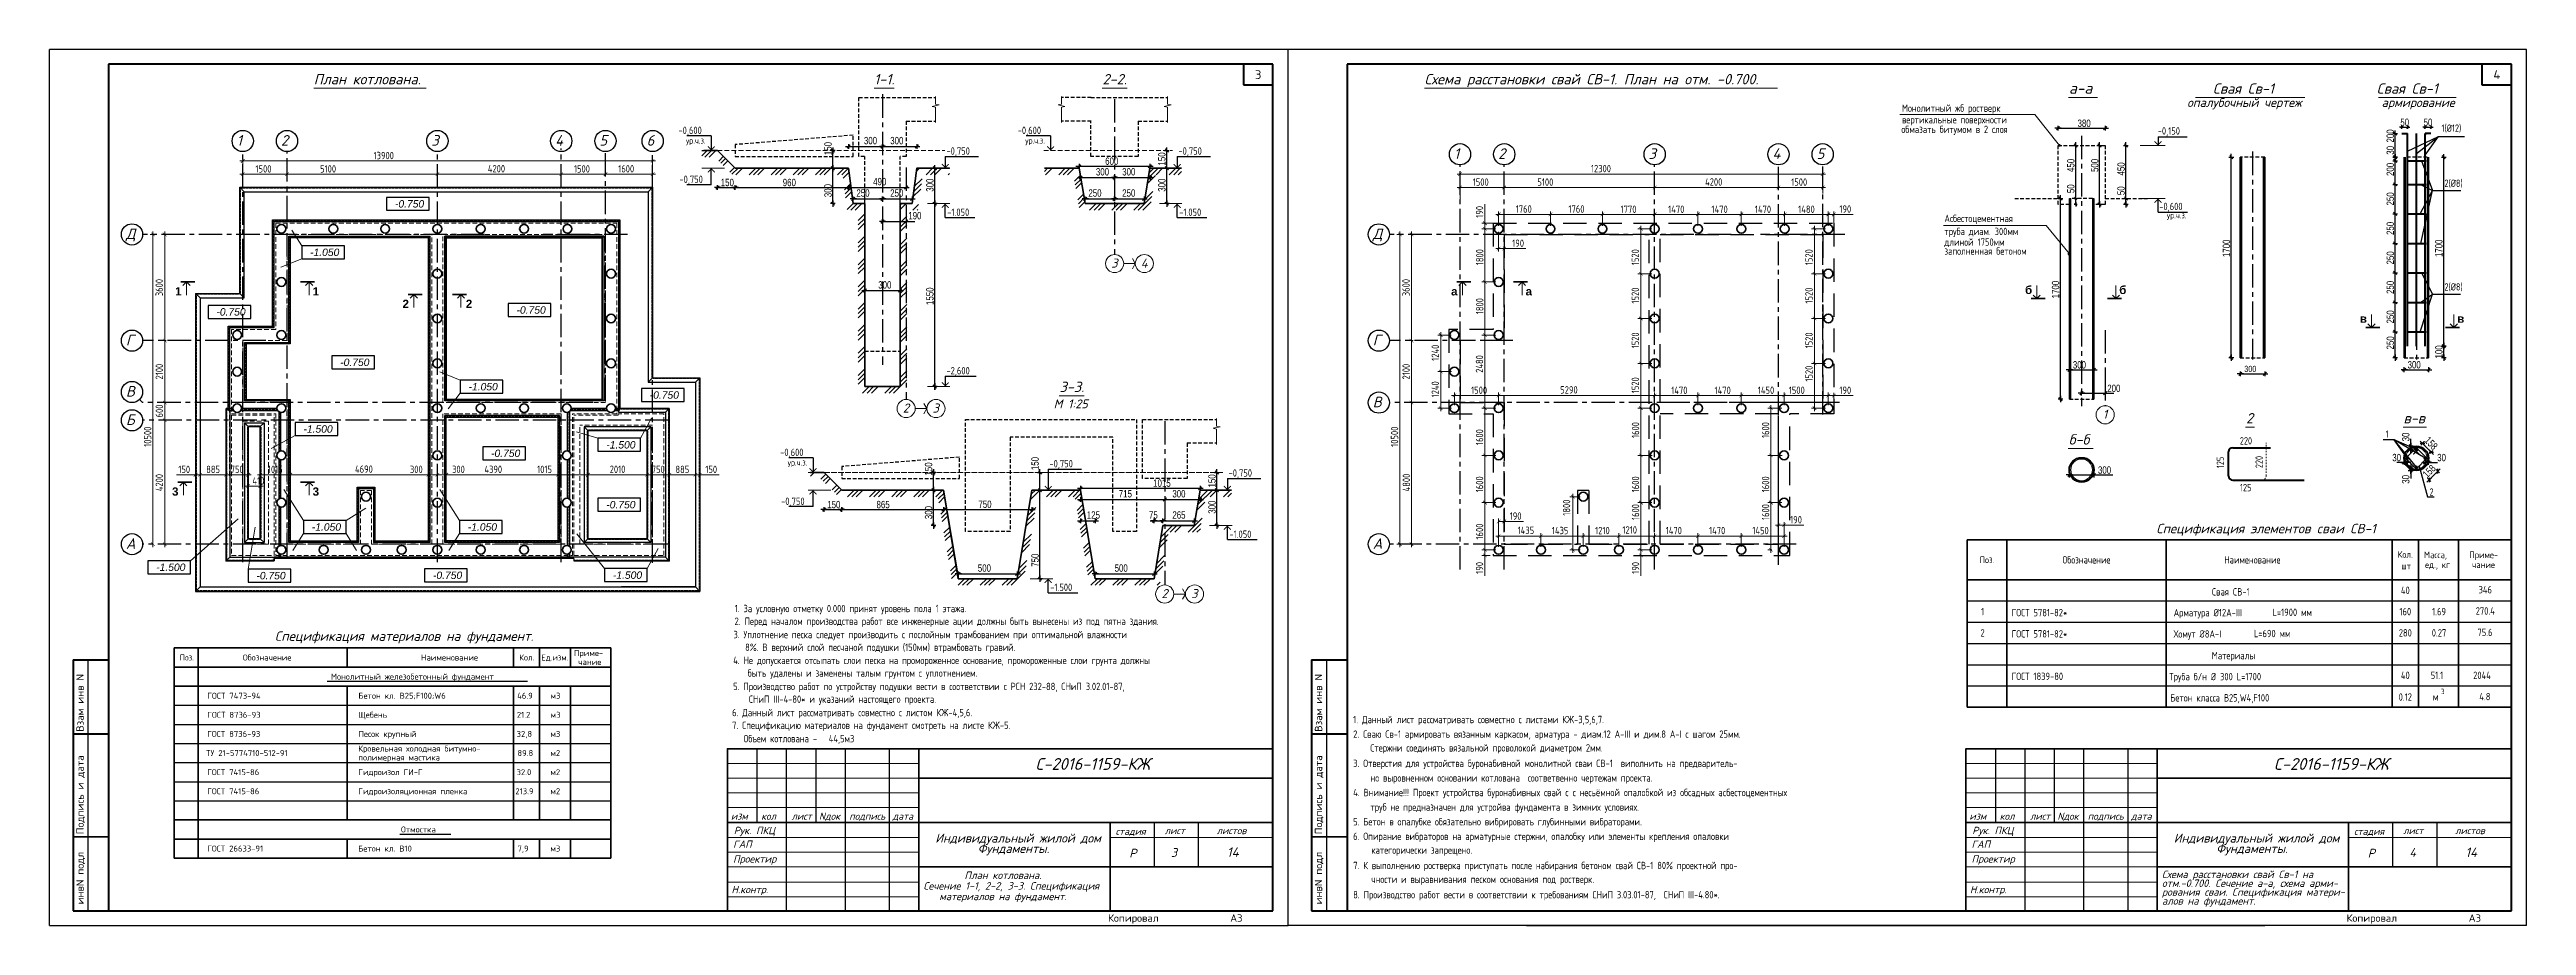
# Model space of a CAD drawing. Extents: x -12289450 to -10763036, y -7834513 to -6150123.
# Drawn here: x -11267034 to -11183034, y -7834506 to -7804813 of the extents above; entities that cross this region are included whole.
import ezdxf
from ezdxf.enums import TextEntityAlignment as Align

# ---------------------------------------------------------------- set-up
doc = ezdxf.new("R2010")
doc.units = 0
doc.header["$LTSCALE"] = 25
doc.header["$PDMODE"] = 35
for name, pattern in [('CENTER', [50.8, 31.75, -6.35, 6.35, -6.35]), ('DASHED', [0.75, 0.5, -0.25]), ('HIDDEN', [9.525, 6.35, -3.175]), ('HIDDEN2', [4.7625, 3.175, -1.5875]), ('KL', [4, 2, -2])]:
    doc.linetypes.add(name, pattern=pattern)
doc.layers.get('DefPoints').update_dxf_attribs({"color": 10, "lineweight": 30})
for name, color, linetype in [('001-ПЕРЕГОРОДКИ', 5, 'Continuous'), ('003-ТЕКСТ', 7, 'Continuous'), ('004-ВСПЛИНИИ', 15, 'Continuous'), ('005-РАЗМЕРЫ', 252, 'Continuous'), ('008-ШТРИХОВКА', 252, 'Continuous'), ('014-ОСИ', 251, 'CENTER'), ('Annotation - Text', 7, 'Continuous'), ('ArchiCAD', 7, 'Continuous'), ('kassa', 7, 'Continuous'), ('osnovnie', 7, 'Continuous'), ('Новое', 51, 'Continuous'), ('Текст', 7, 'Continuous')]:
    doc.layers.add(name, color=color, linetype=linetype)
for name, color, linetype, lineweight in [('RAZMER', 7, 'Continuous', 9), ('Земля', 7, 'Continuous', 15), ('Примітки 0.09', 7, 'Continuous', 9), ('СТЕНЫ', 5, 'Continuous', 40), ('Текст AMS', 7, 'Continuous', 9), ('тонк', 7, 'Continuous', 20), ('Тонкі 0.18', 7, 'Continuous', 18), ('ФУНДАМЕНТ', 5, 'Continuous', 30), ('фундаменты', 52, 'Continuous', 35)]:
    doc.layers.add(name, color=color, linetype=linetype, lineweight=lineweight)
doc.styles.add('gismo', font='isocpeui.ttf')
doc.styles.add('GOST 2.304', font='cs_gost2304.shx')
doc.styles.add('Isocpeur', font='isocpeui.ttf')
doc.styles.add('RUSS', font='russ', dxfattribs={"width": 0.8})
doc.styles.add('SIMP701', font='simplex701.shx')
doc.styles.get("Standard").update_dxf_attribs({"font": 'arial.ttf'})
doc.styles.add('STYLE1', font='simplex.shx', dxfattribs={"width": 0.7, "height": 300})
doc.styles.add('TXT0', font='txt', dxfattribs={"width": 0.8})
doc.styles.add('СГЕНЕРИР_СТИЛЬ_1', font='arialbd.ttf')
doc.styles.add('Текстер', font='ariali.ttf')
doc.dimstyles.new('1', dxfattribs={"dimscale": 100, "dimtxt": 2.5, "dimasz": 1.2, "dimexe": 1, "dimexo": 1, "dimgap": 0.5, "dimtad": 1, "dimdec": 0, "dimzin": 0, "dimdsep": 46, "dimtxsty": 'GOST 2.304', "dimblk": 'ARCHTICK', "dimcen": 0.09, "dimdle": 1, "dimclrd": 256, "dimclre": 256, "dimclrt": 7, "dimadec": 0, "dimazin": 0, "dimtfac": 1, "dimtdec": 0, "dimtmove": 0, "dimatfit": 3, "dimldrblk": 'ARCHTICK', "dimfxl": 0, "dimtolj": 1, "dimtzin": 0, "dimlwd": 5, "dimlwe": 5, "dimarcsym": 0})
doc.dimstyles.new('100', dxfattribs={"dimtxt": 250, "dimasz": 80, "dimexe": 0, "dimexo": 0, "dimgap": 30, "dimtad": 1, "dimdec": 0, "dimzin": 9, "dimtxsty": 'Standard', "dimblk": 'ARCHTICK', "dimcen": 80, "dimdle": 50, "dimadec": 0, "dimazin": 0, "dimtfac": 1, "dimtdec": 0, "dimtix": 1, "dimtmove": 0, "dimatfit": 1, "dimldrblk": 'DOTSMALL', "dimfxl": 0, "dimarcsym": 0})
pattern_1 = [(45, (0, 0), (-374.99994, 374.99994), []), (45, (150, 0), (-374.99994, 374.99994), []), (45, (-450, 0), (-374.99994, 374.99994), [])]

msp = doc.modelspace()

# ---------------------------------------------------------------- texts
at = {"lineweight": 25, "ltscale": 20, "style": 'GOST 2.304'}
for s, p in [('Монолитный жб ростверк', (-11204214.7, -7806924.8)), ('обмазать битумом в 2 слоя', (-11204232.1, -7807642.6)), ('вертикальные поверхности', (-11204211.3, -7807317.3)), ('труба диам. 300мм', (-11202773.4, -7811104.8)), ('Асбестоцементная', (-11202773.4, -7810663.7)), ('длиной 1750мм', (-11202773.4, -7811465.8)), ('заполненная бетоном', (-11202773.4, -7811769.8))]:
    msp.add_text(s, height=250, dxfattribs=at).set_placement(p)
at = {"linetype": 'Continuous', "lineweight": 25, "ltscale": 20, "style": 'GOST 2.304'}
for s, height, p in [('-0,600', 250, (-11245706.1, -7807678.2)), ('-0,600', 250, (-11234200.1, -7807678.2)), ('-0,150', 250, (-11195539.3, -7807696.3)), ('ур.ч.з.', 200, (-11245452.1, -7808001.2)), ('-0,750', 250, (-11236617.8, -7808378.3)), ('ур.ч.з.', 200, (-11233946.1, -7808001.2)), ('-0,750', 250, (-11228750.6, -7808378.3)), ('-0,750', 250, (-11245673.1, -7809336.9)), ('-1.050', 250, (-11236588, -7810452.8)), ('-1.050', 250, (-11228720.8, -7810452.8)), ('-0,600', 250, (-11195488.5, -7810256.7)), ('ур.ч.з.', 200, (-11195229.8, -7810533.8)), ('-2,600', 250, (-11236617.8, -7815825.1)), ('-0,600', 250, (-11242256.3, -7818592.6)), ('ур.ч.з.', 200, (-11242002.2, -7818915.6)), ('-0,750', 250, (-11233125.7, -7818976.1)), ('-0,750', 250, (-11227050.3, -7819292.6)), ('-0,750', 250, (-11242223.3, -7820251.3)), ('-1.050', 250, (-11227020.5, -7821367.1)), ('-1.500', 250, (-11233095.9, -7823167.1))]:
    msp.add_text(s, height=height, dxfattribs=at).set_placement(p)
at = {"color": 5, "linetype": 'Continuous', "ltscale": 20, "style": 'GOST 2.304'}
for s, p in [('1. За условную отметку 0.000 принят уровень пола 1 этажа.', (-11243798.9, -7823886.7)), ('3. Уплотнение песка следует производить с послойным трамбованием при оптимальной влажности', (-11243840.1, -7824769.1)), ('2. Перед началом производства работ все инженерные ации должны быть вынесены из под пятна здания.  ', (-11243802.3, -7824317.9)), ('4. Не допускается отсыпать слои песка на промороженное основание, промороженные слои грунта должны  ', (-11243848.9, -7825644)), (' 8%%%. В верхний слой песчаной подушки (150мм) втрамбовать гравий.', (-11243575.7, -7825200.3)), ('быть удалены и заменены талым грунтом с уплотнением.', (-11243357.3, -7826075.2)), ('5. Производство работ по устройству подушки вести в соответствии с РСН 232-88, СНиП 3.02.01-87, ', (-11243848.9, -7826528.9)), ('  СНиП III-4-80* и указаний настоящего проекта. ', (-11243579.7, -7826960.1)), ('7. Спецификацию материалов на фундамент смотреть на листе КЖ-5.', (-11243886.6, -7827845)), ('6. Данный лист рассматривать совместно с листом КЖ-4,5,6.', (-11243886.6, -7827413.8)), ('1. Данный лист рассматривать совместно с листами КЖ-3,5,6,7.', (-11222823.4, -7827649.9)), ('2. Сваю Св-1 армировать вязанным каркасом, арматура - диам.12 A-III и дим.8 А-I с шагом 25мм.', (-11222823.4, -7828144.8)), ('  Объем котлована -   44,5м3', (-11243762, -7828297.4)), ('Стержни соединять вязальной проволокой диаметром 2мм. ', (-11222242.7, -7828611.4)), ('3. Отверстия для устройства буронабивной монолитной сваи СВ-1  виполнить на предваритель-', (-11222823.4, -7829134.5)), ('но выровненном основании котлована  соответвенно чертежам проекта.', (-11222237.4, -7829629.3)), ('4. Внимание!!! Проект устройства буронабивных свай c с несьёмной опалобкой из обсадных аcбестоцементных ', (-11222823.4, -7830124.2)), ('труб не предназначен для устройва фундамента в зимних условиях. ', (-11222237.4, -7830619)), ('5. Бетон в опалубке обязательно вибрировать глубинными вибраторами.', (-11222823.4, -7831113.9)), ('6. Опирание вибраторов на арматурные стержни, опалобку или элементы крепления опаловки ', (-11222823.4, -7831608.7)), ('категорически запрещено. ', (-11222207.3, -7832075.4)), ('7. К выполнению ростверка приступать после набирания бетоном свай СВ-1 80%%% проектной про-', (-11222823.4, -7832598.4)), ('чности и выравнивания песком основания под ростверк.  ', (-11222207.3, -7833065.1)), ('8. Производство работ вести в соответствии к требованиям СНиП 3.03.01-87,  СНиП III-4.80*. ', (-11222823.4, -7833588.1))]:
    msp.add_text(s, height=250, dxfattribs=at).set_placement(p)
at = {"char_height": 299.917, "width": 571.27, "attachment_point": 1}
for s, insert in [('{\\Fsimplex|c0;3}', (-11226155.8, -7805513.2)), ('{\\Fsimplex|c0;4}', (-11184156, -7805513.2))]:
    msp.add_mtext(s, dxfattribs=dict(at, insert=insert))
at = {"color": 0, "lineweight": 15, "char_height": 250, "style": 'STYLE1'}
for s, insert, attachment_point in [('1(%%C12)', (-11185913.4, -7807352), 1), ('2(%%C8)', (-11185815.2, -7809220.6), 1), ('2(%%C8)', (-11185815.2, -7812733.3), 1), ('1', (-11187709.2, -7817723.9), 3), ('2', (-11186322.8, -7819688.9), 1)]:
    msp.add_mtext(s, dxfattribs=dict(at, insert=insert, attachment_point=attachment_point))
at = {"color": 0, "char_height": 250, "width": 8283.856, "attachment_point": 1, "rotation": 90, "style": 'STYLE1'}
for s, insert in [('125', (-11193541, -7819003.5)), ('220', (-11192225.3, -7819003.5))]:
    msp.add_mtext(s, dxfattribs=dict(at, insert=insert))
at = {"color": 0, "char_height": 250, "width": 8283.856, "attachment_point": 1, "style": 'STYLE1'}
for s, insert in [('220', (-11192754.4, -7817952.8)), ('125', (-11192748.6, -7819536.1))]:
    msp.add_mtext(s, dxfattribs=dict(at, insert=insert))
at = {"color": 7, "linetype": 'Continuous', "ltscale": 75, "attachment_point": 1}
for s, insert, char_height, width in [('\\Fsimplex.shx;\\W0.9213366588;\\T1.0000000000;\\o\\lПоз.', (-11262618.7, -7825321.9), 202.759, 702.76), ('\\Fsimplex.shx;\\W1.0000000000;\\T1.0000000000;\\o\\lОбозначение', (-11260480.6, -7825321.9), 202.759, 2191.731), ('\\Fsimplex.shx;\\W1.0000000000;\\T1.0000000000;\\o\\lНаименование', (-11254438.9, -7825321.9), 202.759, 2452.422), ('\\Fsimplex.shx;\\W0.9039529482;\\T1.0000000000;\\o\\lКол.', (-11251098.5, -7825321.9), 202.759, 706.956), ('{\\Fsimplex|c204;\\W0.90395;Ед.изм\\Fsimplex|c0;.}', (-11250351.6, -7825321.9), 202.759, 2338.338), ('\\Fsimplex.shx;\\W1.0000000000;\\T1.0000000000;\\o\\lПриме-', (-11249250.7, -7825169.8), 202.759, 1351.728), ('\\Fsimplex.shx;\\W1.0000000000;\\T1.0000000000;\\o\\lМонолитный железобетонный фундамент', (-11257491.3, -7825969.7), 202.377, 6900.092), ('\\Fsimplex.shx;\\W1.0000000000;\\T1.0000000000;\\o\\lчание', (-11249104.3, -7825473.9), 202.759, 1120.004), ('\\Fsimplex.shx;\\W1.0000000000;\\T1.0000000000;\\o\\lГОСТ 7473-94', (-11261683.5, -7826617.1), 202.759, 2481.387), ('{\\Fsimplex|c204;Бетон кл\\Fsimplex|c0;. \\Fsimplex|c204;В\\Fsimplex|c0;25;F100;W6}', (-11256558.8, -7826617.1), 202.759, 3977.944), ('{\\Fsimplex|c0;46.9}', (-11251174.7, -7826617.1), 202.759, 820.692), ('\\Fsimplex.shx;\\W1.0000000000;\\T1.0000000000;\\o\\lм3', (-11250042, -7826617.1), 202.759, 560.002), ('\\Fsimplex.shx;\\W1.0000000000;\\T1.0000000000;\\o\\lГОСТ 8736-93', (-11261688.9, -7827912.5), 202.377, 2467.072), ('\\Fsimplex.shx;\\W1.0000000000;\\T1.0000000000;\\o\\lГОСТ 8736-93', (-11261683.5, -7827264.7), 202.759, 2471.732), ('{\\Fsimplex|c204;Щебень}', (-11256564.3, -7827264.9), 202.377, 2505.62), ('\\Fsimplex.shx;\\W1.0000000000;\\T1.0000000000;\\o\\lПесок крупный', (-11256558.8, -7827912.3), 202.759, 2510.353), ('{\\Fsimplex|c0;32\\Fsimplex|c204;,\\Fsimplex|c0;8}', (-11251193.4, -7827912.5), 202.377, 375.843), ('{\\Fsimplex|c0;21.2}', (-11251185.5, -7827264.7), 202.759, 540.691), ('\\Fsimplex.shx;\\W1.0000000000;\\T1.0000000000;\\o\\lм3', (-11250047.1, -7827912.5), 202.377, 558.946), ('\\Fsimplex.shx;\\W1.0000000000;\\T1.0000000000;\\o\\lм3', (-11250042, -7827264.7), 202.759, 560.002), ('\\Fsimplex.shx;\\W1.0000000000;\\T1.0000000000;\\o\\lТУ 21-5774710-512-91', (-11261721.7, -7828560.1), 202.377, 3922.259), ('\\Fsimplex.shx;\\W1.0000000000;\\T1.0000000000;\\o\\lКровельная холодная битумно-', (-11256564.3, -7828408.3), 202.377, 5271.439), ('{\\Fsimplex|c0;89.8}', (-11251167.2, -7828560.1), 202.377, 578.22), ('\\Fsimplex.shx;\\W1.0000000000;\\T1.0000000000;\\o\\lм2', (-11250047.1, -7828560.1), 202.377, 558.946), ('\\Fsimplex.shx;\\W1.0000000000;\\T1.0000000000;\\o\\lГОСТ 7415-86', (-11261688.9, -7829207.7), 202.377, 2418.887), ('\\Fsimplex.shx;\\W1.0000000000;\\T1.0000000000;\\o\\lполимерная мастика', (-11256564.3, -7828711.9), 202.377, 3565.69), ('\\Fsimplex.shx;\\W1.0000000000;\\T1.0000000000;\\o\\lГидроизол ГИ-Г', (-11256564.3, -7829207.7), 202.377, 2756.182), ('{\\Fsimplex|c0;32.0}', (-11251194.6, -7829207.7), 202.377, 578.22), ('\\Fsimplex.shx;\\W1.0000000000;\\T1.0000000000;\\o\\lм2', (-11250047.1, -7829207.7), 202.377, 558.946), ('\\Fsimplex.shx;\\W1.0000000000;\\T1.0000000000;\\o\\lГОСТ 7415-86', (-11261688.9, -7829855.3), 202.377, 2418.887), ('{\\Fsimplex|c204;Гидроизоляционная пленка}', (-11256564.3, -7829855.3), 202.377, 5267.843), ('{\\Fsimplex|c0;213.9}', (-11251236.2, -7829855.3), 202.377, 578.22), ('\\Fsimplex.shx;\\W1.0000000000;\\T1.0000000000;\\o\\lм2', (-11250047.1, -7829855.3), 202.377, 558.946), ('\\Fsimplex.shx;\\W1.0000000000;\\T1.0000000000;\\o\\lОтмостка', (-11255114.5, -7831150.5), 202.377, 1869.578), ('\\Fsimplex.shx;\\W1.0000000000;\\T1.0000000000;\\o\\lГОСТ 26633-91', (-11261688.9, -7831798.1), 202.377, 2573.079), ('\\Fsimplex.shx;\\W1.0000000000;\\T1.0000000000;\\o\\lБетон кл. В10', (-11256564.3, -7831798.1), 202.377, 2515.257), ('{\\Fsimplex|c0;7\\Fsimplex|c204;,\\Fsimplex|c0;9}', (-11251163.1, -7831798.1), 202.377, 385.48), ('\\Fsimplex.shx;\\W1.0000000000;\\T1.0000000000;\\o\\lм3', (-11250047.1, -7831798.1), 202.377, 558.946)]:
    msp.add_mtext(s, dxfattribs=dict(at, insert=insert, char_height=char_height, width=width))
at = {"linetype": 'Continuous', "lineweight": 25, "ltscale": 75, "char_height": 249.931, "attachment_point": 1}
for s, insert, width in [('\\Fsimplex.shx;\\W1.0000000000;\\T1.0000000000;\\o\\lКопировал', (-11231136.1, -7834130.3), 2296.983), ('\\Fsimplex.shx;\\W1.0000000000;\\T1.0000000000;\\o\\lA3', (-11226993, -7834130.3), 737.891), ('\\Fsimplex.shx;\\W1.0000000000;\\T1.0000000000;\\o\\lКопировал', (-11189136.3, -7834130.3), 2296.983), ('\\Fsimplex.shx;\\W1.0000000000;\\T1.0000000000;\\o\\lA3', (-11184993.3, -7834130.3), 737.891)]:
    msp.add_mtext(s, dxfattribs=dict(at, insert=insert, width=width))
at = {"layer": '003-ТЕКСТ', "lineweight": 30, "style": 'SIMP701'}
for s, height, p in [('Взам инв N', 250, (-11265874.3, -7827940.9)), ('Взам инв N', 250, (-11223874.5, -7827940.9)), ('Подпись и дата', 249.996, (-11265874.3, -7831414.7)), ('Подпись и дата', 249.996, (-11223874.6, -7831414.7)), ('инвN подл', 250, (-11265874.3, -7833792.6)), ('инвN подл', 250, (-11223874.6, -7833792.6))]:
    msp.add_text(s, height=height, rotation=90, dxfattribs=at).set_placement(p)
at = {"layer": '005-РАЗМЕРЫ', "ltscale": 5, "attachment_point": 5, "style": 'TXT0'}
for s, insert, char_height in [('\\A1;380', (-11198034.6, -7807314.2), 250), ('\\A1;50', (-11187163.2, -7807280.6), 250), ('\\A1;50', (-11186375, -7807280.6), 250), ('\\A1;300', (-11239192.6, -7807901.1), 250), ('\\A1;300', (-11238300.4, -7807901.1), 250), ('\\A1;600', (-11231010.8, -7808597.9), 250), ('\\A1;150', (-11244048.2, -7809321.8), 250), ('\\A1;960', (-11241945.3, -7809321.8), 250), ('\\A1;490', (-11238878, -7809291.1), 250), ('\\A1;300', (-11231325.4, -7808959.2), 250), ('\\A1;300', (-11230433.3, -7808959.2), 250), ('\\A1;250', (-11239447.8, -7809678.4), 250), ('\\A1;250', (-11238300.4, -7809678.4), 250), ('\\A1;250', (-11231580.6, -7809678.4), 250), ('\\A1;250', (-11230433.3, -7809678.4), 250), ('\\A1;190', (-11237687.7, -7810445), 250), ('\\A1;300', (-11238706.7, -7812792.2), 250), ('\\A1;300', (-11198194.6, -7815503), 250), ('\\A1;300', (-11192399.7, -7815641.3), 210), ('\\A1;300', (-11186842.7, -7815500.9), 250), ('\\A1;200', (-11197026.8, -7816299), 250), ('\\A1;30', (-11187436, -7818646.1), 250), ('\\A1;30', (-11185913.2, -7818646.1), 250), ('\\A1;1015', (-11229310.5, -7819512.2), 250), ('\\A1;300', (-11197341.9, -7819069.2), 250), ('\\A1;150', (-11240438, -7820239.2), 250), ('\\A1;865', (-11238765.4, -7820239.2), 250), ('\\A1;750', (-11235310.5, -7820231.2), 250), ('\\A1;715', (-11230549.9, -7819873.5), 250), ('\\A1;300', (-11228732.9, -7819873.5), 250), ('\\A1;125', (-11231634.1, -7820592.7), 250), ('\\A1;75', (-11229600.1, -7820592.7), 250), ('\\A1;265', (-11228732.9, -7820592.7), 250), ('\\A1;500', (-11235330.8, -7822392.7), 250), ('\\A1;500', (-11230690.8, -7822392.7), 250)]:
    msp.add_mtext(s, dxfattribs=dict(at, insert=insert, char_height=char_height))
at = {"layer": '005-РАЗМЕРЫ', "ltscale": 5, "char_height": 250, "attachment_point": 5, "style": 'TXT0'}
for s, insert, rotation in [('\\A1;200', (-11187652.6, -7807742.6), 90), ('\\A1;150', (-11240632.6, -7808170.6), 90), ('\\A1;150', (-11229310.5, -7808521.8), 90), ('\\A1;450', (-11198486, -7808740), 90), ('\\A1;500', (-11197676.1, -7808740), 90), ('\\A1;30', (-11187651.5, -7808228.9), 90), ('\\A1;300', (-11240632.6, -7809596.1), 90), ('\\A1;300', (-11237177.7, -7809410.2), 90), ('\\A1;300', (-11229310.5, -7809410.2), 90), ('\\A1;50', (-11198486, -7809531.9), 90), ('\\A1;450', (-11196779.2, -7808859.9), 90), ('\\A1;200', (-11187651.5, -7808876), 90), ('\\A1;50', (-11196782.4, -7809599.2), 90), ('\\A1;250', (-11187651.5, -7809876), 90), ('\\A1;250', (-11187651.5, -7810876), 90), ('\\A1;1700', (-11193208.4, -7811551), 90), ('\\A1;250', (-11187651.5, -7811876), 90), ('\\A1;1700', (-11186004.8, -7811551), 90), ('\\A1;1700', (-11199003.3, -7812949), 90), ('\\A1;250', (-11187651.5, -7812876), 90), ('\\A1;1550', (-11237177.7, -7813175.4), 90), ('\\A1;250', (-11187651.5, -7813876), 90), ('\\A1;250', (-11187651.5, -7814756), 90), ('\\A1;100', (-11186004.2, -7815063.1), 90), ('\\A1;30', (-11187126.4, -7817945.9), 90), ('\\A1;150', (-11233610.2, -7818847.4), 90), ('\\A1;158', (-11186267.5, -7818161.9), 315), ('\\A1;150', (-11237222.4, -7819032.2), 90), ('\\A1;150', (-11227610.2, -7819436.1), 90), ('\\A1;30', (-11187126.4, -7819382.6), 90), ('\\A1;158', (-11186331.7, -7819108), 45), ('\\A1;300', (-11237222.4, -7820510.5), 90), ('\\A1;300', (-11227610.2, -7820324.6), 90), ('\\A1;750', (-11233610.2, -7822124.6), 90)]:
    msp.add_mtext(s, dxfattribs=dict(at, insert=insert, rotation=rotation))
at = {"layer": 'Annotation - Text', "color": 0, "lineweight": 25, "style": 'gismo'}
for s, height, p in [('План котлована.', 350, (-11258073.4, -7805992)), ('1-1.', 350, (-11239070.5, -7805992)), ('2-2.', 350, (-11231322.7, -7805992)), ('Схема расстановки свай СВ-1. План на отм. -0.700. ', 350, (-11220403.8, -7805992)), ('а-а', 378, (-11198550.8, -7806310.9)), ('Свая Св-1', 350, (-11193668.7, -7806310.9)), ('Свая Св-1', 350, (-11188111.8, -7806310.9)), ('опалубочный чертеж', 300, (-11194540.7, -7806758.9)), ('армирование', 300, (-11187944.2, -7806758.9)), ('3-3.', 350, (-11232779.8, -7816422)), ('М 1:25', 300, (-11232982.1, -7816974.4)), ('2', 350, (-11192544, -7817485.7)), ('в-в', 350, (-11187206, -7817485.7)), ('б-б', 350, (-11198557.8, -7818204.9)), ('Спецификация элементов cваи CB-1', 320, (-11195586.2, -7821211.3)), ('Спецификация материалов на фундамент.', 324, (-11259392, -7824858)), ('С-2016-1159-КЖ', 400.828, (-11233595.8, -7829231.3)), ('С-2016-1159-КЖ', 400.828, (-11191596, -7829231.3)), ('изм', 240, (-11243926.6, -7830922.5)), ('Рук. ПКЦ', 250, (-11243828.7, -7831411.6)), ('кол', 240, (-11242898.6, -7830922.5)), ('лист', 240, (-11241870.6, -7830922.5)), ('Nдок', 240, (-11240940.5, -7830922.5)), ('подпись', 240, (-11239912.5, -7830922.5)), ('дата', 240, (-11238444, -7830922.5)), ('стадия', 240, (-11230880.9, -7831436.1)), ('лист', 240, (-11229216.5, -7831411.6)), ('листов', 240, (-11227454.3, -7831411.6)), ('изм', 240, (-11201926.8, -7830922.5)), ('Рук. ПКЦ', 250, (-11201828.9, -7831411.6)), ('кол', 240, (-11200898.8, -7830922.5)), ('лист', 240, (-11199870.8, -7830922.5)), ('Nдок', 240, (-11198940.7, -7830922.5)), ('подпись', 240, (-11197912.7, -7830922.5)), ('дата', 240, (-11196444.2, -7830922.5)), ('стадия', 240, (-11188881.1, -7831436.1)), ('лист', 240, (-11187216.8, -7831411.6)), ('листов', 240, (-11185454.5, -7831411.6)), ('ГАП', 250, (-11243853.1, -7831876.3)), ('Индивидуальный жилой дом', 300, (-11236994.6, -7831695.4)), ('Фундаменты.', 300, (-11235556.6, -7832049.7)), ('Р', 298.6, (-11230419.1, -7832203.9)), ('3', 298.6, (-11229005.5, -7832181.7)), ('14', 320.66, (-11227106.5, -7832181)), ('ГАП', 250, (-11201853.3, -7831876.3)), ('Индивидуальный жилой дом', 300, (-11194994.8, -7831695.4)), ('Фундаменты.', 300, (-11193556.8, -7832049.7)), ('Р', 298.6, (-11188419.3, -7832203.9)), ('4', 298.6, (-11187005.7, -7832181.7)), ('14', 320.66, (-11185106.7, -7832185.7)), ('Проектир', 250, (-11243853.1, -7832375.2)), ('План котлована.', 252, (-11236006.8, -7832930.3)), ('Проектир', 250, (-11201853.3, -7832375.2)), ('отм.-0.700. Сечение а-а, схема арми- ', 252, (-11195395.6, -7833199.2)), ('Схема расстановки свай Св-1 на', 252, (-11195395.6, -7832897.7)), ('Н.контр.', 250, (-11243907.9, -7833413.1)), (' Сечение 1-1, 2-2, 3-3. Спецификация', 252, (-11237557.1, -7833289.5)), ('материалов на фундамент.', 252, (-11236860.9, -7833648.8)), ('Н.контр.', 250, (-11201908.1, -7833413.1)), ('рования сваи. Спецификация матери-', 252, (-11195395.6, -7833498)), ('алов на фундамент.', 252, (-11195395.6, -7833799.5))]:
    msp.add_text(s, height=height, dxfattribs=at).set_placement(p)
at = {"layer": 'Annotation - Text', "color": 0, "lineweight": 25, "char_height": 308, "attachment_point": 2, "style": 'gismo'}
for s, insert in [('3', (-11230921.4, -7811897.5)), ('4', (-11229910.6, -7811897.5)), ('2', (-11237991.2, -7816812.9)), ('3', (-11236980.5, -7816812.9)), ('1', (-11197327.8, -7817023.2)), ('2', (-11229221, -7823101.9)), ('3', (-11228210.3, -7823101.9))]:
    msp.add_mtext(s, dxfattribs=dict(at, insert=insert))
at = {"layer": 'Annotation - Text', "color": 7, "linetype": 'Continuous', "lineweight": 0, "char_height": 280, "attachment_point": 2, "style": 'СГЕНЕРИР_СТИЛЬ_1'}
for s, insert in [('1', (-11262666.7, -7812869.8)), ('1', (-11258002, -7812869.8)), ('2', (-11254954.4, -7813292.4)), ('2', (-11252807.4, -7813292.4)), ('a', (-11219393.3, -7812868.5)), ('a', (-11216867.5, -7812868.5)), ('б', (-11199918.1, -7812820.1)), ('б', (-11196724.7, -7812820.1)), ('в', (-11188566.2, -7813796.1)), ('в', (-11185263, -7813796.1)), ('3', (-11262769.8, -7819656.8)), ('3', (-11258002, -7819656.8))]:
    msp.add_mtext(s, dxfattribs=dict(at, insert=insert))
at = {"layer": 'Примітки 0.09', "style": 'GOST 2.304'}
for s, height, p in [('Cвая CB-1', 250, (-11193705.6, -7823322)), ('ГОСТ 5781-82*', 250, (-11200490.8, -7824025.6)), ('ГОСТ 5781-82*', 250, (-11200490.8, -7824745.6)), ('Хомут %%C8A-I', 250, (-11194998.4, -7824748.4)), ('Арматура %%C12A-III', 250, (-11194998.4, -7824028.4)), ('L=690 мм', 250, (-11192278.3, -7824734.1)), ('L=1900 мм', 250, (-11191645, -7824014.1)), ('Материалы', 250, (-11193705.6, -7825482)), ('ГОСТ 1839-80', 250, (-11200490.8, -7826185.6)), ('Труба б/н %%C 300 L=1700', 250, (-11195147.5, -7826194.8)), (' Бетон класса В25,W4,F100', 250, (-11195242.7, -7826914.8)), ('м', 270, (-11186208.8, -7826889.8)), ('3', 180, (-11185931.9, -7826661.8))]:
    msp.add_text(s, height=height, dxfattribs=at).set_placement(p)
for s, p in [('40', (-11187142.6, -7823146.7)), ('346', (-11184431.6, -7823125.2)), ('2', (-11201479.1, -7824586.7)), ('1', (-11201479, -7823866.7)), ('280', (-11187142.6, -7824586.7)), ('160', (-11187142.6, -7823866.7)), ('0.27', (-11185999.9, -7824586.7)), ('1.69', (-11185999.9, -7823866.7)), ('270.4', (-11184431.5, -7823845.2)), ('75.6', (-11184441.8, -7824571.7)), ('40', (-11187142.6, -7826026.7)), ('51.1', (-11186071.3, -7826026.7)), ('2044', (-11184542.3, -7826026.7)), ('0.12', (-11187142.9, -7826762.2)), ('4.8', (-11184444.8, -7826746.7))]:
    msp.add_text(s, height=250, dxfattribs=at).set_placement(p, align=Align.MIDDLE_CENTER)
at = {"layer": 'Текст', "style": 'Isocpeur'}
for s, p in [('1', (-11260686.2, -7808071.8)), ('2', (-11259186.2, -7808071.8)), ('3', (-11254086.2, -7808071.8)), ('4', (-11249886.2, -7808071.8)), ('5', (-11248386.2, -7808071.8)), ('6', (-11246786.2, -7808071.8)), ('1', (-11219406.4, -7808521.2)), ('2', (-11217906.4, -7808521.2)), ('3', (-11212806.4, -7808521.2)), ('4', (-11208606.4, -7808521.2)), ('5', (-11207106.4, -7808521.2)), ('Д', (-11264443.8, -7811239.9)), ('Д', (-11222160, -7811239.9)), ('Г', (-11264443.8, -7814839.9)), ('Г', (-11222160, -7814839.9)), ('В', (-11264443.8, -7816579.9)), ('В', (-11222160, -7816939.9)), ('Б', (-11264443.8, -7817539.9)), ('А', (-11264443.8, -7821739.9)), ('А', (-11222160, -7821739.9))]:
    msp.add_text(s, height=360, dxfattribs=at).set_placement(p)
at = {"layer": 'Текст', "color": 7, "linetype": 'Continuous', "ltscale": 100, "style": 'GOST 2.304'}
for s, height, p in [('Поз.', 225, (-11201330.5, -7822111.7)), ('Обозначение', 250, (-11197955.5, -7822111.7)), ('Наименование', 250, (-11192330.5, -7822111.7)), ('Кол.', 225, (-11187143.7, -7821928.9)), ('шт', 225, (-11187112.5, -7822317.7))]:
    msp.add_text(s, height=height, dxfattribs=at).set_placement(p, align=Align.MIDDLE_CENTER)
for s, p in [('Масса,', (-11186508, -7822055.5)), ('Приме-', (-11184975.2, -7822055.5)), ('ед., кг', (-11186471.5, -7822393)), ('чание', (-11184876.8, -7822393))]:
    msp.add_text(s, height=225, dxfattribs=at).set_placement(p)

# ---------------------------------------------------------------- blocks, each defined once
blk = doc.blocks.new('A8MITTA', base_point=(3180, 3140))
for p, q in [((3160, 3140), (3200, 3140)), ((3170, 3130), (3190, 3150)), ((3180, 3155), (3180, 3125))]:
    blk.add_line(p, q)
blk = doc.blocks.new('_ArchTick')
at = {"color": 0, "linetype": 'ByBlock', "const_width": 0.15}
blk.add_lwpolyline([(-0.5, -0.5), (0.5, 0.5)], dxfattribs=at)
blk = doc.blocks.new('*D1390')
at = {"layer": '005-РАЗМЕРЫ', "lineweight": 5, "transparency": 16777216}
for p, q in [((-11259081, -7809038), (-11253781, -7809038)), ((-11258981, -7809107), (-11258981, -7808938)), ((-11253881, -7809107), (-11253881, -7808938))]:
    blk.add_line(p, q, dxfattribs=at)
at = {"layer": 'DefPoints', "color": 0, "transparency": 16777216}
for p in [(-11258981, -7809207), (-11253881, -7809038), (-11253881, -7809207)]:
    blk.add_point(p, dxfattribs=at)
at = {"layer": '005-РАЗМЕРЫ', "lineweight": 5, "transparency": 16777216, "xscale": 120, "yscale": 120, "zscale": 120, "rotation": 180}
blk.add_blockref('_ArchTick', (-11258981, -7809038), dxfattribs=at)
at = {"layer": '005-РАЗМЕРЫ', "lineweight": 5, "transparency": 16777216, "xscale": 120, "yscale": 120, "zscale": 120}
blk.add_blockref('_ArchTick', (-11253881, -7809038), dxfattribs=at)
at = {"layer": '005-РАЗМЕРЫ', "color": 7, "transparency": 16777216, "insert": (-11257587, -7808858), "char_height": 250, "attachment_point": 5, "style": 'GOST 2.304'}
blk.add_mtext('\\A1;5100', dxfattribs=at)
blk = doc.blocks.new('*D1391')
at = {"layer": '005-РАЗМЕРЫ', "lineweight": 5, "transparency": 16777216}
for p, q in [((-11260581, -7808589), (-11246481, -7808589)), ((-11260481, -7809435), (-11260481, -7808489)), ((-11246581, -7809652), (-11246581, -7808489))]:
    blk.add_line(p, q, dxfattribs=at)
at = {"layer": 'DefPoints', "color": 0, "transparency": 16777216}
for p in [(-11246581, -7808589), (-11260481, -7809535), (-11246581, -7809752)]:
    blk.add_point(p, dxfattribs=at)
at = {"layer": '005-РАЗМЕРЫ', "lineweight": 5, "transparency": 16777216, "xscale": 120, "yscale": 120, "zscale": 120, "rotation": 180}
blk.add_blockref('_ArchTick', (-11260481, -7808589), dxfattribs=at)
at = {"layer": '005-РАЗМЕРЫ', "lineweight": 5, "transparency": 16777216, "xscale": 120, "yscale": 120, "zscale": 120}
blk.add_blockref('_ArchTick', (-11246581, -7808589), dxfattribs=at)
at = {"layer": '005-РАЗМЕРЫ', "color": 7, "transparency": 16777216, "insert": (-11255700, -7808406), "char_height": 250, "attachment_point": 5, "style": 'GOST 2.304'}
blk.add_mtext('\\A1;13900', dxfattribs=at)
blk = doc.blocks.new('*D1392')
at = {"layer": '005-РАЗМЕРЫ', "lineweight": 5, "transparency": 16777216}
for p, q in [((-11260581, -7809038), (-11258881, -7809038)), ((-11260481, -7809107), (-11260481, -7808938)), ((-11258981, -7809107), (-11258981, -7808938))]:
    blk.add_line(p, q, dxfattribs=at)
at = {"layer": 'DefPoints', "color": 0, "transparency": 16777216}
for p in [(-11260481, -7809207), (-11258981, -7809038), (-11258981, -7809207)]:
    blk.add_point(p, dxfattribs=at)
at = {"layer": '005-РАЗМЕРЫ', "lineweight": 5, "transparency": 16777216, "xscale": 120, "yscale": 120, "zscale": 120, "rotation": 180}
blk.add_blockref('_ArchTick', (-11260481, -7809038), dxfattribs=at)
at = {"layer": '005-РАЗМЕРЫ', "lineweight": 5, "transparency": 16777216, "xscale": 120, "yscale": 120, "zscale": 120}
blk.add_blockref('_ArchTick', (-11258981, -7809038), dxfattribs=at)
at = {"layer": '005-РАЗМЕРЫ', "color": 7, "transparency": 16777216, "insert": (-11259778, -7808858), "char_height": 250, "attachment_point": 5, "style": 'GOST 2.304'}
blk.add_mtext('\\A1;1500', dxfattribs=at)
blk = doc.blocks.new('*D1393')
at = {"layer": '005-РАЗМЕРЫ', "lineweight": 5, "transparency": 16777216}
for p, q in [((-11253981, -7809038), (-11249581, -7809038)), ((-11253881, -7809107), (-11253881, -7808938)), ((-11249681, -7809107), (-11249681, -7808938))]:
    blk.add_line(p, q, dxfattribs=at)
at = {"layer": 'DefPoints', "color": 0, "transparency": 16777216}
for p in [(-11253881, -7809207), (-11249681, -7809038), (-11249681, -7809207)]:
    blk.add_point(p, dxfattribs=at)
at = {"layer": '005-РАЗМЕРЫ', "lineweight": 5, "transparency": 16777216, "xscale": 120, "yscale": 120, "zscale": 120, "rotation": 180}
blk.add_blockref('_ArchTick', (-11253881, -7809038), dxfattribs=at)
at = {"layer": '005-РАЗМЕРЫ', "lineweight": 5, "transparency": 16777216, "xscale": 120, "yscale": 120, "zscale": 120}
blk.add_blockref('_ArchTick', (-11249681, -7809038), dxfattribs=at)
at = {"layer": '005-РАЗМЕРЫ', "color": 7, "transparency": 16777216, "insert": (-11251877, -7808853), "char_height": 250, "attachment_point": 5, "style": 'GOST 2.304'}
blk.add_mtext('\\A1;4200', dxfattribs=at)
blk = doc.blocks.new('*D1394')
at = {"layer": '005-РАЗМЕРЫ', "lineweight": 5, "transparency": 16777216}
for p, q in [((-11249781, -7809038), (-11248081, -7809038)), ((-11249681, -7809107), (-11249681, -7808938)), ((-11248181, -7809107), (-11248181, -7808938))]:
    blk.add_line(p, q, dxfattribs=at)
at = {"layer": 'DefPoints', "color": 0, "transparency": 16777216}
for p in [(-11249681, -7809207), (-11248181, -7809038), (-11248181, -7809207)]:
    blk.add_point(p, dxfattribs=at)
at = {"layer": '005-РАЗМЕРЫ', "lineweight": 5, "transparency": 16777216, "xscale": 120, "yscale": 120, "zscale": 120, "rotation": 180}
blk.add_blockref('_ArchTick', (-11249681, -7809038), dxfattribs=at)
at = {"layer": '005-РАЗМЕРЫ', "lineweight": 5, "transparency": 16777216, "xscale": 120, "yscale": 120, "zscale": 120}
blk.add_blockref('_ArchTick', (-11248181, -7809038), dxfattribs=at)
at = {"layer": '005-РАЗМЕРЫ', "color": 7, "transparency": 16777216, "insert": (-11248978, -7808858), "char_height": 250, "attachment_point": 5, "style": 'GOST 2.304'}
blk.add_mtext('\\A1;1500', dxfattribs=at)
blk = doc.blocks.new('*D1395')
at = {"layer": '005-РАЗМЕРЫ', "lineweight": 5, "transparency": 16777216}
for p, q in [((-11248281, -7809038), (-11246481, -7809038)), ((-11248181, -7809107), (-11248181, -7808938)), ((-11246581, -7809072), (-11246581, -7808938))]:
    blk.add_line(p, q, dxfattribs=at)
at = {"layer": 'DefPoints', "color": 0, "transparency": 16777216}
for p in [(-11248181, -7809207), (-11246581, -7809038), (-11246581, -7809172)]:
    blk.add_point(p, dxfattribs=at)
at = {"layer": '005-РАЗМЕРЫ', "lineweight": 5, "transparency": 16777216, "xscale": 120, "yscale": 120, "zscale": 120, "rotation": 180}
blk.add_blockref('_ArchTick', (-11248181, -7809038), dxfattribs=at)
at = {"layer": '005-РАЗМЕРЫ', "lineweight": 5, "transparency": 16777216, "xscale": 120, "yscale": 120, "zscale": 120}
blk.add_blockref('_ArchTick', (-11246581, -7809038), dxfattribs=at)
at = {"layer": '005-РАЗМЕРЫ', "color": 7, "transparency": 16777216, "insert": (-11247478, -7808856), "char_height": 250, "attachment_point": 5, "style": 'GOST 2.304'}
blk.add_mtext('\\A1;1600', dxfattribs=at)
blk = doc.blocks.new('*D1396')
at = {"layer": '005-РАЗМЕРЫ', "lineweight": 5, "transparency": 16777216}
for p, q in [((-11263161, -7817381), (-11263228, -7817381)), ((-11263128, -7821681), (-11263128, -7817281)), ((-11263177, -7821581), (-11263228, -7821581))]:
    blk.add_line(p, q, dxfattribs=at)
at = {"layer": 'DefPoints', "color": 0, "transparency": 16777216}
for p in [(-11263128, -7817381), (-11263061, -7817381), (-11263077, -7821581)]:
    blk.add_point(p, dxfattribs=at)
at = {"layer": '005-РАЗМЕРЫ', "lineweight": 5, "transparency": 16777216, "xscale": 120, "yscale": 120, "zscale": 120}
for p, rotation in [((-11263128, -7817381), 90), ((-11263128, -7821581), 270)]:
    blk.add_blockref('_ArchTick', p, dxfattribs=dict(at, rotation=rotation))
at = {"layer": '005-РАЗМЕРЫ', "color": 7, "transparency": 16777216, "insert": (-11263313, -7819492), "char_height": 250, "attachment_point": 5, "rotation": 90, "style": 'GOST 2.304'}
blk.add_mtext('\\A1;4200', dxfattribs=at)
blk = doc.blocks.new('*D1397')
at = {"layer": '005-РАЗМЕРЫ', "lineweight": 5, "transparency": 16777216}
for p, q in [((-11263498, -7811081), (-11263626, -7811081)), ((-11263526, -7821681), (-11263526, -7810981)), ((-11263550, -7821581), (-11263626, -7821581))]:
    blk.add_line(p, q, dxfattribs=at)
at = {"layer": 'DefPoints', "color": 0, "transparency": 16777216}
for p in [(-11263526, -7811081), (-11263398, -7811081), (-11263450, -7821581)]:
    blk.add_point(p, dxfattribs=at)
at = {"layer": '005-РАЗМЕРЫ', "lineweight": 5, "transparency": 16777216, "xscale": 120, "yscale": 120, "zscale": 120}
for p, rotation in [((-11263526, -7811081), 90), ((-11263526, -7821581), 270)]:
    blk.add_blockref('_ArchTick', p, dxfattribs=dict(at, rotation=rotation))
at = {"layer": '005-РАЗМЕРЫ', "color": 7, "transparency": 16777216, "insert": (-11263706, -7817938), "char_height": 250, "attachment_point": 5, "rotation": 90, "style": 'GOST 2.304'}
blk.add_mtext('\\A1;10500', dxfattribs=at)
blk = doc.blocks.new('*D1398')
at = {"layer": '005-РАЗМЕРЫ', "lineweight": 5, "transparency": 16777216}
for p, q in [((-11263215, -7816781), (-11263028, -7816781)), ((-11263128, -7817481), (-11263128, -7816681)), ((-11263215, -7817381), (-11263028, -7817381))]:
    blk.add_line(p, q, dxfattribs=at)
at = {"layer": 'DefPoints', "color": 0, "transparency": 16777216}
for p in [(-11263315, -7816781), (-11263128, -7816781), (-11263315, -7817381)]:
    blk.add_point(p, dxfattribs=at)
at = {"layer": '005-РАЗМЕРЫ', "lineweight": 5, "transparency": 16777216, "xscale": 120, "yscale": 120, "zscale": 120}
for p, rotation in [((-11263128, -7816781), 90), ((-11263128, -7817381), 270)]:
    blk.add_blockref('_ArchTick', p, dxfattribs=dict(at, rotation=rotation))
at = {"layer": '005-РАЗМЕРЫ', "color": 7, "transparency": 16777216, "insert": (-11263311, -7817066), "char_height": 250, "attachment_point": 5, "rotation": 90, "style": 'GOST 2.304'}
blk.add_mtext('\\A1;600', dxfattribs=at)
blk = doc.blocks.new('*D1399')
at = {"layer": '005-РАЗМЕРЫ', "lineweight": 5, "transparency": 16777216}
for p, q in [((-11263077, -7814681), (-11263228, -7814681)), ((-11263128, -7816881), (-11263128, -7814581)), ((-11263215, -7816781), (-11263028, -7816781))]:
    blk.add_line(p, q, dxfattribs=at)
at = {"layer": 'DefPoints', "color": 0, "transparency": 16777216}
for p in [(-11263128, -7814681), (-11262977, -7814681), (-11263315, -7816781)]:
    blk.add_point(p, dxfattribs=at)
at = {"layer": '005-РАЗМЕРЫ', "lineweight": 5, "transparency": 16777216, "xscale": 120, "yscale": 120, "zscale": 120}
for p, rotation in [((-11263128, -7814681), 90), ((-11263128, -7816781), 270)]:
    blk.add_blockref('_ArchTick', p, dxfattribs=dict(at, rotation=rotation))
at = {"layer": '005-РАЗМЕРЫ', "color": 7, "transparency": 16777216, "insert": (-11263313, -7815731), "char_height": 250, "attachment_point": 5, "rotation": 90, "style": 'GOST 2.304'}
blk.add_mtext('\\A1;2100', dxfattribs=at)
blk = doc.blocks.new('*D1400')
at = {"layer": '005-РАЗМЕРЫ', "lineweight": 5, "transparency": 16777216}
for p, q in [((-11263028, -7811081), (-11263228, -7811081)), ((-11263128, -7814781), (-11263128, -7810981)), ((-11263077, -7814681), (-11263228, -7814681))]:
    blk.add_line(p, q, dxfattribs=at)
at = {"layer": 'DefPoints', "color": 0, "transparency": 16777216}
for p in [(-11263128, -7811081), (-11262928, -7811081), (-11262977, -7814681)]:
    blk.add_point(p, dxfattribs=at)
at = {"layer": '005-РАЗМЕРЫ', "lineweight": 5, "transparency": 16777216, "xscale": 120, "yscale": 120, "zscale": 120}
for p, rotation in [((-11263128, -7811081), 90), ((-11263128, -7814681), 270)]:
    blk.add_blockref('_ArchTick', p, dxfattribs=dict(at, rotation=rotation))
at = {"layer": '005-РАЗМЕРЫ', "color": 7, "transparency": 16777216, "insert": (-11263316, -7812881), "char_height": 250, "attachment_point": 5, "rotation": 90, "style": 'GOST 2.304'}
blk.add_mtext('\\A1;3600', dxfattribs=at)
blk = doc.blocks.new('Уровень')
at = {"color": 213, "linetype": 'ByBlock'}
blk.add_lwpolyline([(0, 0), (1544, 0), (1544, 469), (0, 469)], close=True, dxfattribs=at)
at = {"flags": 4}
blk.add_attdef('+-0.000', (70, 107), '', height=250, dxfattribs=at)
blk = doc.blocks.new('*D1401')
at = {"layer": '005-РАЗМЕРЫ', "lineweight": 5, "transparency": 16777216}
for p, q in [((-11254181, -7819227), (-11254888, -7819227)), ((-11254181, -7819182), (-11254181, -7819127)), ((-11253781, -7819227), (-11254181, -7819227)), ((-11253881, -7819182), (-11253881, -7819127))]:
    blk.add_line(p, q, dxfattribs=at)
at = {"layer": 'DefPoints', "color": 0, "transparency": 16777216}
for p in [(-11254181, -7819227), (-11254181, -7819282), (-11253881, -7819282)]:
    blk.add_point(p, dxfattribs=at)
at = {"layer": '005-РАЗМЕРЫ', "lineweight": 5, "transparency": 16777216, "xscale": 120, "yscale": 120, "zscale": 120, "rotation": 180}
blk.add_blockref('_ArchTick', (-11254181, -7819227), dxfattribs=at)
at = {"layer": '005-РАЗМЕРЫ', "lineweight": 5, "transparency": 16777216, "xscale": 120, "yscale": 120, "zscale": 120}
blk.add_blockref('_ArchTick', (-11253881, -7819227), dxfattribs=at)
at = {"layer": '005-РАЗМЕРЫ', "color": 7, "transparency": 16777216, "insert": (-11254595, -7819046), "char_height": 250, "attachment_point": 5, "style": 'GOST 2.304'}
blk.add_mtext('\\A1;300', dxfattribs=at)
blk = doc.blocks.new('*D1402')
at = {"layer": '005-РАЗМЕРЫ', "lineweight": 5, "transparency": 16777216}
for p, q in [((-11253981, -7819227), (-11253581, -7819227)), ((-11253881, -7819182), (-11253881, -7819127)), ((-11253581, -7819182), (-11253581, -7819127)), ((-11253581, -7819227), (-11252873, -7819227))]:
    blk.add_line(p, q, dxfattribs=at)
at = {"layer": 'DefPoints', "color": 0, "transparency": 16777216}
for p in [(-11253881, -7819282), (-11253581, -7819227), (-11253581, -7819282)]:
    blk.add_point(p, dxfattribs=at)
at = {"layer": '005-РАЗМЕРЫ', "lineweight": 5, "transparency": 16777216, "xscale": 120, "yscale": 120, "zscale": 120, "rotation": 180}
blk.add_blockref('_ArchTick', (-11253881, -7819227), dxfattribs=at)
at = {"layer": '005-РАЗМЕРЫ', "lineweight": 5, "transparency": 16777216, "xscale": 120, "yscale": 120, "zscale": 120}
blk.add_blockref('_ArchTick', (-11253581, -7819227), dxfattribs=at)
at = {"layer": '005-РАЗМЕРЫ', "color": 7, "transparency": 16777216, "insert": (-11253167, -7819046), "char_height": 250, "attachment_point": 5, "style": 'GOST 2.304'}
blk.add_mtext('\\A1;300', dxfattribs=at)
blk = doc.blocks.new('*D1403')
at = {"layer": '005-РАЗМЕРЫ', "lineweight": 5, "transparency": 16777216}
for p, q in [((-11254281, -7819227), (-11249691, -7819227)), ((-11254181, -7819182), (-11254181, -7819127)), ((-11249791, -7819302), (-11249791, -7819327))]:
    blk.add_line(p, q, dxfattribs=at)
at = {"layer": 'DefPoints', "color": 0, "transparency": 16777216}
for p in [(-11254181, -7819282), (-11249791, -7819202), (-11249791, -7819227)]:
    blk.add_point(p, dxfattribs=at)
at = {"layer": '005-РАЗМЕРЫ', "lineweight": 5, "transparency": 16777216, "xscale": 120, "yscale": 120, "zscale": 120, "rotation": 180}
blk.add_blockref('_ArchTick', (-11254181, -7819227), dxfattribs=at)
at = {"layer": '005-РАЗМЕРЫ', "lineweight": 5, "transparency": 16777216, "xscale": 120, "yscale": 120, "zscale": 120}
blk.add_blockref('_ArchTick', (-11249791, -7819227), dxfattribs=at)
at = {"layer": '005-РАЗМЕРЫ', "color": 7, "transparency": 16777216, "insert": (-11251986, -7819044), "char_height": 250, "attachment_point": 5, "style": 'GOST 2.304'}
blk.add_mtext('\\A1;4390', dxfattribs=at)
blk = doc.blocks.new('*D1404')
at = {"layer": '005-РАЗМЕРЫ', "lineweight": 5, "transparency": 16777216}
for p, q in [((-11249791, -7819227), (-11250584, -7819227)), ((-11248776, -7819227), (-11249891, -7819227)), ((-11249791, -7819302), (-11249791, -7819327)), ((-11248776, -7819324), (-11248776, -7819327))]:
    blk.add_line(p, q, dxfattribs=at)
at = {"layer": 'DefPoints', "color": 0, "transparency": 16777216}
for p in [(-11249791, -7819202), (-11248776, -7819224), (-11248776, -7819227)]:
    blk.add_point(p, dxfattribs=at)
at = {"layer": '005-РАЗМЕРЫ', "lineweight": 5, "transparency": 16777216, "xscale": 120, "yscale": 120, "zscale": 120, "rotation": 180}
blk.add_blockref('_ArchTick', (-11249791, -7819227), dxfattribs=at)
at = {"layer": '005-РАЗМЕРЫ', "lineweight": 5, "transparency": 16777216, "xscale": 120, "yscale": 120, "zscale": 120}
blk.add_blockref('_ArchTick', (-11248776, -7819227), dxfattribs=at)
at = {"layer": '005-РАЗМЕРЫ', "color": 7, "transparency": 16777216, "insert": (-11250247, -7819046), "char_height": 250, "attachment_point": 5, "style": 'GOST 2.304'}
blk.add_mtext('\\A1;1015', dxfattribs=at)
blk = doc.blocks.new('*D1405')
at = {"layer": '005-РАЗМЕРЫ', "lineweight": 5, "transparency": 16777216}
for p, q in [((-11248876, -7819227), (-11246666, -7819227)), ((-11248776, -7819324), (-11248776, -7819327)), ((-11246766, -7819324), (-11246766, -7819327))]:
    blk.add_line(p, q, dxfattribs=at)
at = {"layer": 'DefPoints', "color": 0, "transparency": 16777216}
for p in [(-11248776, -7819224), (-11246766, -7819224), (-11246766, -7819227)]:
    blk.add_point(p, dxfattribs=at)
at = {"layer": '005-РАЗМЕРЫ', "lineweight": 5, "transparency": 16777216, "xscale": 120, "yscale": 120, "zscale": 120, "rotation": 180}
blk.add_blockref('_ArchTick', (-11248776, -7819227), dxfattribs=at)
at = {"layer": '005-РАЗМЕРЫ', "lineweight": 5, "transparency": 16777216, "xscale": 120, "yscale": 120, "zscale": 120}
blk.add_blockref('_ArchTick', (-11246766, -7819227), dxfattribs=at)
at = {"layer": '005-РАЗМЕРЫ', "color": 7, "transparency": 16777216, "insert": (-11247771, -7819042), "char_height": 250, "attachment_point": 5, "style": 'GOST 2.304'}
blk.add_mtext('\\A1;2010', dxfattribs=at)
blk = doc.blocks.new('*D1406')
at = {"layer": '005-РАЗМЕРЫ', "lineweight": 5, "transparency": 16777216}
for p, q in [((-11246866, -7819227), (-11245916, -7819227)), ((-11246016, -7819324), (-11246016, -7819327))]:
    blk.add_line(p, q, dxfattribs=at)
at = {"layer": 'DefPoints', "color": 0, "transparency": 16777216}
for p in [(-11246766, -7819227), (-11246016, -7819224), (-11246016, -7819227)]:
    blk.add_point(p, dxfattribs=at)
at = {"layer": '005-РАЗМЕРЫ', "lineweight": 5, "transparency": 16777216, "xscale": 120, "yscale": 120, "zscale": 120, "rotation": 180}
blk.add_blockref('_ArchTick', (-11246766, -7819227), dxfattribs=at)
at = {"layer": '005-РАЗМЕРЫ', "lineweight": 5, "transparency": 16777216, "xscale": 120, "yscale": 120, "zscale": 120}
blk.add_blockref('_ArchTick', (-11246016, -7819227), dxfattribs=at)
at = {"layer": '005-РАЗМЕРЫ', "color": 7, "transparency": 16777216, "insert": (-11246391, -7819046), "char_height": 250, "attachment_point": 5, "style": 'GOST 2.304'}
blk.add_mtext('\\A1;750', dxfattribs=at)
blk = doc.blocks.new('*D1407')
at = {"layer": '005-РАЗМЕРЫ', "lineweight": 5, "transparency": 16777216}
for p, q in [((-11246116, -7819227), (-11245031, -7819227)), ((-11246016, -7819324), (-11246016, -7819327)), ((-11245131, -7819127), (-11245131, -7819127))]:
    blk.add_line(p, q, dxfattribs=at)
at = {"layer": 'DefPoints', "color": 0, "transparency": 16777216}
for p in [(-11246016, -7819224), (-11245131, -7819227), (-11245131, -7819227)]:
    blk.add_point(p, dxfattribs=at)
at = {"layer": '005-РАЗМЕРЫ', "lineweight": 5, "transparency": 16777216, "xscale": 120, "yscale": 120, "zscale": 120, "rotation": 180}
blk.add_blockref('_ArchTick', (-11246016, -7819227), dxfattribs=at)
at = {"layer": '005-РАЗМЕРЫ', "lineweight": 5, "transparency": 16777216, "xscale": 120, "yscale": 120, "zscale": 120}
blk.add_blockref('_ArchTick', (-11245131, -7819227), dxfattribs=at)
at = {"layer": '005-РАЗМЕРЫ', "color": 7, "transparency": 16777216, "insert": (-11245573, -7819046), "char_height": 250, "attachment_point": 5, "style": 'GOST 2.304'}
blk.add_mtext('\\A1;885', dxfattribs=at)
blk = doc.blocks.new('*D1408')
at = {"layer": '005-РАЗМЕРЫ', "lineweight": 5, "transparency": 16777216}
for p, q in [((-11245231, -7819227), (-11244981, -7819227)), ((-11245131, -7819127), (-11245131, -7819127)), ((-11244981, -7819227), (-11244330, -7819227)), ((-11244981, -7819324), (-11244981, -7819327))]:
    blk.add_line(p, q, dxfattribs=at)
at = {"layer": 'DefPoints', "color": 0, "transparency": 16777216}
for p in [(-11245131, -7819227), (-11244981, -7819224), (-11244981, -7819227)]:
    blk.add_point(p, dxfattribs=at)
at = {"layer": '005-РАЗМЕРЫ', "lineweight": 5, "transparency": 16777216, "xscale": 120, "yscale": 120, "zscale": 120, "rotation": 180}
blk.add_blockref('_ArchTick', (-11245131, -7819227), dxfattribs=at)
at = {"layer": '005-РАЗМЕРЫ', "lineweight": 5, "transparency": 16777216, "xscale": 120, "yscale": 120, "zscale": 120}
blk.add_blockref('_ArchTick', (-11244981, -7819227), dxfattribs=at)
at = {"layer": '005-РАЗМЕРЫ', "color": 7, "transparency": 16777216, "insert": (-11244595, -7819046), "char_height": 250, "attachment_point": 5, "style": 'GOST 2.304'}
blk.add_mtext('\\A1;150', dxfattribs=at)
blk = doc.blocks.new('*D1409')
at = {"layer": '005-РАЗМЕРЫ', "lineweight": 5, "transparency": 16777216}
for p, q in [((-11254081, -7819227), (-11258971, -7819227)), ((-11258871, -7819365), (-11258871, -7819127)), ((-11254181, -7819362), (-11254181, -7819127))]:
    blk.add_line(p, q, dxfattribs=at)
at = {"layer": 'DefPoints', "color": 0, "transparency": 16777216}
for p in [(-11258871, -7819227), (-11258871, -7819465), (-11254181, -7819462)]:
    blk.add_point(p, dxfattribs=at)
at = {"layer": '005-РАЗМЕРЫ', "lineweight": 5, "transparency": 16777216, "xscale": 120, "yscale": 120, "zscale": 120, "rotation": 180}
blk.add_blockref('_ArchTick', (-11258871, -7819227), dxfattribs=at)
at = {"layer": '005-РАЗМЕРЫ', "lineweight": 5, "transparency": 16777216, "xscale": 120, "yscale": 120, "zscale": 120}
blk.add_blockref('_ArchTick', (-11254181, -7819227), dxfattribs=at)
at = {"layer": '005-РАЗМЕРЫ', "color": 7, "transparency": 16777216, "insert": (-11256372, -7819037), "char_height": 250, "attachment_point": 5, "style": 'GOST 2.304'}
blk.add_mtext('\\A1;4690', dxfattribs=at)
blk = doc.blocks.new('*D1410')
at = {"layer": '005-РАЗМЕРЫ', "lineweight": 5, "transparency": 16777216}
for p, q in [((-11258771, -7819227), (-11259986, -7819227)), ((-11259886, -7819134), (-11259886, -7819127)), ((-11258871, -7819365), (-11258871, -7819127))]:
    blk.add_line(p, q, dxfattribs=at)
at = {"layer": 'DefPoints', "color": 0, "transparency": 16777216}
for p in [(-11259886, -7819227), (-11259886, -7819234), (-11258871, -7819465)]:
    blk.add_point(p, dxfattribs=at)
at = {"layer": '005-РАЗМЕРЫ', "lineweight": 5, "transparency": 16777216, "xscale": 120, "yscale": 120, "zscale": 120, "rotation": 180}
blk.add_blockref('_ArchTick', (-11259886, -7819227), dxfattribs=at)
at = {"layer": '005-РАЗМЕРЫ', "lineweight": 5, "transparency": 16777216, "xscale": 120, "yscale": 120, "zscale": 120}
blk.add_blockref('_ArchTick', (-11258871, -7819227), dxfattribs=at)
at = {"layer": '005-РАЗМЕРЫ', "color": 7, "transparency": 16777216, "insert": (-11259378, -7819046), "char_height": 250, "attachment_point": 5, "style": 'GOST 2.304'}
blk.add_mtext('\\A1;1015', dxfattribs=at)
blk = doc.blocks.new('*D1411')
at = {"layer": '005-РАЗМЕРЫ', "lineweight": 5, "transparency": 16777216}
for p, q in [((-11260296, -7819327), (-11260296, -7819710)), ((-11259886, -7819334), (-11259886, -7819710)), ((-11259786, -7819610), (-11260396, -7819610))]:
    blk.add_line(p, q, dxfattribs=at)
at = {"layer": 'DefPoints', "color": 0, "transparency": 16777216}
for p in [(-11260296, -7819227), (-11259886, -7819234), (-11260296, -7819610)]:
    blk.add_point(p, dxfattribs=at)
at = {"layer": '005-РАЗМЕРЫ', "lineweight": 5, "transparency": 16777216, "xscale": 120, "yscale": 120, "zscale": 120, "rotation": 180}
blk.add_blockref('_ArchTick', (-11260296, -7819610), dxfattribs=at)
at = {"layer": '005-РАЗМЕРЫ', "lineweight": 5, "transparency": 16777216, "xscale": 120, "yscale": 120, "zscale": 120}
blk.add_blockref('_ArchTick', (-11259886, -7819610), dxfattribs=at)
at = {"layer": '005-РАЗМЕРЫ', "color": 7, "transparency": 16777216, "insert": (-11259952, -7819435), "char_height": 250, "attachment_point": 5, "style": 'GOST 2.304'}
blk.add_mtext('\\A1;410', dxfattribs=at)
blk = doc.blocks.new('*D1412')
at = {"layer": '005-РАЗМЕРЫ', "lineweight": 5, "transparency": 16777216}
for p, q in [((-11260196, -7819227), (-11261146, -7819227)), ((-11261046, -7819127), (-11261046, -7819127))]:
    blk.add_line(p, q, dxfattribs=at)
at = {"layer": 'DefPoints', "color": 0, "transparency": 16777216}
for p in [(-11261046, -7819227), (-11261046, -7819227), (-11260296, -7819227)]:
    blk.add_point(p, dxfattribs=at)
at = {"layer": '005-РАЗМЕРЫ', "lineweight": 5, "transparency": 16777216, "xscale": 120, "yscale": 120, "zscale": 120, "rotation": 180}
blk.add_blockref('_ArchTick', (-11261046, -7819227), dxfattribs=at)
at = {"layer": '005-РАЗМЕРЫ', "lineweight": 5, "transparency": 16777216, "xscale": 120, "yscale": 120, "zscale": 120}
blk.add_blockref('_ArchTick', (-11260296, -7819227), dxfattribs=at)
at = {"layer": '005-РАЗМЕРЫ', "color": 7, "transparency": 16777216, "insert": (-11260671, -7819046), "char_height": 250, "attachment_point": 5, "style": 'GOST 2.304'}
blk.add_mtext('\\A1;750', dxfattribs=at)
blk = doc.blocks.new('*D1413')
at = {"layer": '005-РАЗМЕРЫ', "lineweight": 5, "transparency": 16777216}
for p, q in [((-11260946, -7819227), (-11262031, -7819227)), ((-11261046, -7819127), (-11261046, -7819127))]:
    blk.add_line(p, q, dxfattribs=at)
at = {"layer": 'DefPoints', "color": 0, "transparency": 16777216}
for p in [(-11261931, -7819227), (-11261931, -7819227), (-11261046, -7819227)]:
    blk.add_point(p, dxfattribs=at)
at = {"layer": '005-РАЗМЕРЫ', "lineweight": 5, "transparency": 16777216, "xscale": 120, "yscale": 120, "zscale": 120, "rotation": 180}
blk.add_blockref('_ArchTick', (-11261931, -7819227), dxfattribs=at)
at = {"layer": '005-РАЗМЕРЫ', "lineweight": 5, "transparency": 16777216, "xscale": 120, "yscale": 120, "zscale": 120}
blk.add_blockref('_ArchTick', (-11261046, -7819227), dxfattribs=at)
at = {"layer": '005-РАЗМЕРЫ', "color": 7, "transparency": 16777216, "insert": (-11261488, -7819046), "char_height": 250, "attachment_point": 5, "style": 'GOST 2.304'}
blk.add_mtext('\\A1;885', dxfattribs=at)
blk = doc.blocks.new('*D1414')
at = {"layer": '005-РАЗМЕРЫ', "lineweight": 5, "transparency": 16777216}
for p, q in [((-11262081, -7819227), (-11262732, -7819227)), ((-11261831, -7819227), (-11262081, -7819227))]:
    blk.add_line(p, q, dxfattribs=at)
at = {"layer": 'DefPoints', "color": 0, "transparency": 16777216}
for p in [(-11262081, -7819227), (-11262081, -7819227), (-11261931, -7819227)]:
    blk.add_point(p, dxfattribs=at)
at = {"layer": '005-РАЗМЕРЫ', "lineweight": 5, "transparency": 16777216, "xscale": 120, "yscale": 120, "zscale": 120, "rotation": 180}
blk.add_blockref('_ArchTick', (-11262081, -7819227), dxfattribs=at)
at = {"layer": '005-РАЗМЕРЫ', "lineweight": 5, "transparency": 16777216, "xscale": 120, "yscale": 120, "zscale": 120}
blk.add_blockref('_ArchTick', (-11261931, -7819227), dxfattribs=at)
at = {"layer": '005-РАЗМЕРЫ', "color": 7, "transparency": 16777216, "insert": (-11262467, -7819046), "char_height": 250, "attachment_point": 5, "style": 'GOST 2.304'}
blk.add_mtext('\\A1;150', dxfattribs=at)
blk = doc.blocks.new('A$C7F0C491A')
at = {"layer": 'Тонкі 0.18', "ltscale": 0.25}
blk.add_hatch(color=256, dxfattribs=at).paths.add_polyline_path([(15, 0, 1), (-15, 0, 1)])
blk.add_circle((0, 0), 15, dxfattribs=at)
blk = doc.blocks.new('_DotSmall')
at = {"color": 0, "linetype": 'ByBlock', "const_width": 0.5}
blk.add_lwpolyline([(-0.0625, 0, 1), (0.0625, 0, 1)], format="xyb", close=True, dxfattribs=at)
blk = doc.blocks.new('*D1330')
at = {"layer": '005-РАЗМЕРЫ', "lineweight": 5, "transparency": 16777216}
for p, q in [((-11217701, -7809557), (-11217701, -7809388)), ((-11212601, -7809557), (-11212601, -7809388)), ((-11217801, -7809488), (-11212501, -7809488))]:
    blk.add_line(p, q, dxfattribs=at)
at = {"layer": 'DefPoints', "color": 0, "transparency": 16777216}
for p in [(-11217701, -7809657), (-11212601, -7809488), (-11212601, -7809657)]:
    blk.add_point(p, dxfattribs=at)
at = {"layer": '005-РАЗМЕРЫ', "lineweight": 5, "transparency": 16777216, "xscale": 120, "yscale": 120, "zscale": 120, "rotation": 180}
blk.add_blockref('_ArchTick', (-11217701, -7809488), dxfattribs=at)
at = {"layer": '005-РАЗМЕРЫ', "lineweight": 5, "transparency": 16777216, "xscale": 120, "yscale": 120, "zscale": 120}
blk.add_blockref('_ArchTick', (-11212601, -7809488), dxfattribs=at)
at = {"layer": '005-РАЗМЕРЫ', "color": 7, "transparency": 16777216, "insert": (-11216307, -7809307), "char_height": 250, "attachment_point": 5, "style": 'GOST 2.304'}
blk.add_mtext('\\A1;5100', dxfattribs=at)
blk = doc.blocks.new('*D1331')
at = {"layer": '005-РАЗМЕРЫ', "lineweight": 5, "transparency": 16777216}
for p, q in [((-11219301, -7809038), (-11206801, -7809038)), ((-11219201, -7809884), (-11219201, -7808938)), ((-11206901, -7809695), (-11206901, -7808938))]:
    blk.add_line(p, q, dxfattribs=at)
at = {"layer": 'DefPoints', "color": 0, "transparency": 16777216}
for p in [(-11206901, -7809038), (-11219201, -7809984), (-11206901, -7809795)]:
    blk.add_point(p, dxfattribs=at)
at = {"layer": '005-РАЗМЕРЫ', "lineweight": 5, "transparency": 16777216, "xscale": 120, "yscale": 120, "zscale": 120, "rotation": 180}
blk.add_blockref('_ArchTick', (-11219201, -7809038), dxfattribs=at)
at = {"layer": '005-РАЗМЕРЫ', "lineweight": 5, "transparency": 16777216, "xscale": 120, "yscale": 120, "zscale": 120}
blk.add_blockref('_ArchTick', (-11206901, -7809038), dxfattribs=at)
at = {"layer": '005-РАЗМЕРЫ', "color": 7, "transparency": 16777216, "insert": (-11214421, -7808848), "char_height": 250, "attachment_point": 5, "style": 'GOST 2.304'}
blk.add_mtext('\\A1;12300', dxfattribs=at)
blk = doc.blocks.new('*D1332')
at = {"layer": '005-РАЗМЕРЫ', "lineweight": 5, "transparency": 16777216}
for p, q in [((-11219201, -7809557), (-11219201, -7809388)), ((-11217701, -7809557), (-11217701, -7809388)), ((-11219301, -7809488), (-11217601, -7809488))]:
    blk.add_line(p, q, dxfattribs=at)
at = {"layer": 'DefPoints', "color": 0, "transparency": 16777216}
for p in [(-11219201, -7809657), (-11217701, -7809488), (-11217701, -7809657)]:
    blk.add_point(p, dxfattribs=at)
at = {"layer": '005-РАЗМЕРЫ', "lineweight": 5, "transparency": 16777216, "xscale": 120, "yscale": 120, "zscale": 120, "rotation": 180}
blk.add_blockref('_ArchTick', (-11219201, -7809488), dxfattribs=at)
at = {"layer": '005-РАЗМЕРЫ', "lineweight": 5, "transparency": 16777216, "xscale": 120, "yscale": 120, "zscale": 120}
blk.add_blockref('_ArchTick', (-11217701, -7809488), dxfattribs=at)
at = {"layer": '005-РАЗМЕРЫ', "color": 7, "transparency": 16777216, "insert": (-11218498, -7809307), "char_height": 250, "attachment_point": 5, "style": 'GOST 2.304'}
blk.add_mtext('\\A1;1500', dxfattribs=at)
blk = doc.blocks.new('*D1333')
at = {"layer": '005-РАЗМЕРЫ', "lineweight": 5, "transparency": 16777216}
for p, q in [((-11212601, -7809557), (-11212601, -7809388)), ((-11208401, -7809557), (-11208401, -7809388)), ((-11212701, -7809488), (-11208301, -7809488))]:
    blk.add_line(p, q, dxfattribs=at)
at = {"layer": 'DefPoints', "color": 0, "transparency": 16777216}
for p in [(-11212601, -7809657), (-11208401, -7809488), (-11208401, -7809657)]:
    blk.add_point(p, dxfattribs=at)
at = {"layer": '005-РАЗМЕРЫ', "lineweight": 5, "transparency": 16777216, "xscale": 120, "yscale": 120, "zscale": 120, "rotation": 180}
blk.add_blockref('_ArchTick', (-11212601, -7809488), dxfattribs=at)
at = {"layer": '005-РАЗМЕРЫ', "lineweight": 5, "transparency": 16777216, "xscale": 120, "yscale": 120, "zscale": 120}
blk.add_blockref('_ArchTick', (-11208401, -7809488), dxfattribs=at)
at = {"layer": '005-РАЗМЕРЫ', "color": 7, "transparency": 16777216, "insert": (-11210597, -7809303), "char_height": 250, "attachment_point": 5, "style": 'GOST 2.304'}
blk.add_mtext('\\A1;4200', dxfattribs=at)
blk = doc.blocks.new('*D1334')
at = {"layer": '005-РАЗМЕРЫ', "lineweight": 5, "transparency": 16777216}
for p, q in [((-11208401, -7809557), (-11208401, -7809388)), ((-11206901, -7809557), (-11206901, -7809388)), ((-11208501, -7809488), (-11206801, -7809488))]:
    blk.add_line(p, q, dxfattribs=at)
at = {"layer": 'DefPoints', "color": 0, "transparency": 16777216}
for p in [(-11208401, -7809657), (-11206901, -7809488), (-11206901, -7809657)]:
    blk.add_point(p, dxfattribs=at)
at = {"layer": '005-РАЗМЕРЫ', "lineweight": 5, "transparency": 16777216, "xscale": 120, "yscale": 120, "zscale": 120, "rotation": 180}
blk.add_blockref('_ArchTick', (-11208401, -7809488), dxfattribs=at)
at = {"layer": '005-РАЗМЕРЫ', "lineweight": 5, "transparency": 16777216, "xscale": 120, "yscale": 120, "zscale": 120}
blk.add_blockref('_ArchTick', (-11206901, -7809488), dxfattribs=at)
at = {"layer": '005-РАЗМЕРЫ', "color": 7, "transparency": 16777216, "insert": (-11207698, -7809307), "char_height": 250, "attachment_point": 5, "style": 'GOST 2.304'}
blk.add_mtext('\\A1;1500', dxfattribs=at)
blk = doc.blocks.new('*D1335')
at = {"layer": '005-РАЗМЕРЫ', "lineweight": 5, "transparency": 16777216}
for p, q in [((-11220845, -7816781), (-11220945, -7816781)), ((-11220845, -7821681), (-11220845, -7816681)), ((-11220894, -7821581), (-11220945, -7821581))]:
    blk.add_line(p, q, dxfattribs=at)
at = {"layer": 'DefPoints', "color": 0, "transparency": 16777216}
for p in [(-11220845, -7816781), (-11220745, -7816781), (-11220794, -7821581)]:
    blk.add_point(p, dxfattribs=at)
at = {"layer": '005-РАЗМЕРЫ', "lineweight": 5, "transparency": 16777216, "xscale": 120, "yscale": 120, "zscale": 120}
for p, rotation in [((-11220845, -7816781), 90), ((-11220845, -7821581), 270)]:
    blk.add_blockref('_ArchTick', p, dxfattribs=dict(at, rotation=rotation))
at = {"layer": '005-РАЗМЕРЫ', "color": 7, "transparency": 16777216, "insert": (-11221020, -7819492), "char_height": 250, "attachment_point": 5, "rotation": 90, "style": 'GOST 2.304'}
blk.add_mtext('\\A1;4800', dxfattribs=at)
blk = doc.blocks.new('*D1336')
at = {"layer": '005-РАЗМЕРЫ', "lineweight": 5, "transparency": 16777216}
for p, q in [((-11221214, -7811081), (-11221342, -7811081)), ((-11221242, -7821681), (-11221242, -7810981)), ((-11221267, -7821581), (-11221342, -7821581))]:
    blk.add_line(p, q, dxfattribs=at)
at = {"layer": 'DefPoints', "color": 0, "transparency": 16777216}
for p in [(-11221242, -7811081), (-11221114, -7811081), (-11221167, -7821581)]:
    blk.add_point(p, dxfattribs=at)
at = {"layer": '005-РАЗМЕРЫ', "lineweight": 5, "transparency": 16777216, "xscale": 120, "yscale": 120, "zscale": 120}
for p, rotation in [((-11221242, -7811081), 90), ((-11221242, -7821581), 270)]:
    blk.add_blockref('_ArchTick', p, dxfattribs=dict(at, rotation=rotation))
at = {"layer": '005-РАЗМЕРЫ', "color": 7, "transparency": 16777216, "insert": (-11221422, -7817938), "char_height": 250, "attachment_point": 5, "rotation": 90, "style": 'GOST 2.304'}
blk.add_mtext('\\A1;10500', dxfattribs=at)
blk = doc.blocks.new('*D1337')
at = {"layer": '005-РАЗМЕРЫ', "lineweight": 5, "transparency": 16777216}
for p, q in [((-11220794, -7814681), (-11220945, -7814681)), ((-11220845, -7816881), (-11220845, -7814581)), ((-11220931, -7816781), (-11220745, -7816781))]:
    blk.add_line(p, q, dxfattribs=at)
at = {"layer": 'DefPoints', "color": 0, "transparency": 16777216}
for p in [(-11220845, -7814681), (-11220694, -7814681), (-11221031, -7816781)]:
    blk.add_point(p, dxfattribs=at)
at = {"layer": '005-РАЗМЕРЫ', "lineweight": 5, "transparency": 16777216, "xscale": 120, "yscale": 120, "zscale": 120}
for p, rotation in [((-11220845, -7814681), 90), ((-11220845, -7816781), 270)]:
    blk.add_blockref('_ArchTick', p, dxfattribs=dict(at, rotation=rotation))
at = {"layer": '005-РАЗМЕРЫ', "color": 7, "transparency": 16777216, "insert": (-11221029, -7815731), "char_height": 250, "attachment_point": 5, "rotation": 90, "style": 'GOST 2.304'}
blk.add_mtext('\\A1;2100', dxfattribs=at)
blk = doc.blocks.new('*D1338')
at = {"layer": '005-РАЗМЕРЫ', "lineweight": 5, "transparency": 16777216}
for p, q in [((-11220745, -7811081), (-11220945, -7811081)), ((-11220845, -7814781), (-11220845, -7810981)), ((-11220794, -7814681), (-11220945, -7814681))]:
    blk.add_line(p, q, dxfattribs=at)
at = {"layer": 'DefPoints', "color": 0, "transparency": 16777216}
for p in [(-11220845, -7811081), (-11220645, -7811081), (-11220694, -7814681)]:
    blk.add_point(p, dxfattribs=at)
at = {"layer": '005-РАЗМЕРЫ', "lineweight": 5, "transparency": 16777216, "xscale": 120, "yscale": 120, "zscale": 120}
for p, rotation in [((-11220845, -7811081), 90), ((-11220845, -7814681), 270)]:
    blk.add_blockref('_ArchTick', p, dxfattribs=dict(at, rotation=rotation))
at = {"layer": '005-РАЗМЕРЫ', "color": 7, "transparency": 16777216, "insert": (-11221032, -7812881), "char_height": 250, "attachment_point": 5, "rotation": 90, "style": 'GOST 2.304'}
blk.add_mtext('\\A1;3600', dxfattribs=at)
blk = doc.blocks.new('*D1339')
at = {"layer": '005-РАЗМЕРЫ', "lineweight": 5, "ltscale": 10, "transparency": 16777216}
for p, q in [((-11217891, -7821671), (-11217891, -7820710)), ((-11217891, -7820810), (-11217601, -7820810)), ((-11217701, -7821061), (-11217701, -7820710)), ((-11217701, -7820810), (-11217050, -7820810))]:
    blk.add_line(p, q, dxfattribs=at)
at = {"layer": 'DefPoints', "color": 0, "ltscale": 10, "transparency": 16777216}
for p in [(-11217891, -7820810), (-11217701, -7821161), (-11217891, -7821771)]:
    blk.add_point(p, dxfattribs=at)
at = {"layer": '005-РАЗМЕРЫ', "lineweight": 5, "ltscale": 10, "transparency": 16777216, "xscale": 120, "yscale": 120, "zscale": 120, "rotation": 180}
blk.add_blockref('_ArchTick', (-11217891, -7820810), dxfattribs=at)
at = {"layer": '005-РАЗМЕРЫ', "lineweight": 5, "ltscale": 10, "transparency": 16777216, "xscale": 120, "yscale": 120, "zscale": 120}
blk.add_blockref('_ArchTick', (-11217701, -7820810), dxfattribs=at)
at = {"layer": '005-РАЗМЕРЫ', "color": 7, "ltscale": 10, "transparency": 16777216, "insert": (-11217315, -7820627), "char_height": 250, "attachment_point": 5, "style": 'GOST 2.304'}
blk.add_mtext('\\A1;190', dxfattribs=at)
blk = doc.blocks.new('*D1340')
at = {"layer": '005-РАЗМЕРЫ', "lineweight": 5, "ltscale": 100, "transparency": 16777216}
for p, q in [((-11216356, -7821311), (-11217991, -7821311)), ((-11217891, -7821355), (-11217891, -7821211)), ((-11216456, -7821671), (-11216456, -7821211))]:
    blk.add_line(p, q, dxfattribs=at)
at = {"layer": 'DefPoints', "color": 0, "ltscale": 100, "transparency": 16777216}
for p in [(-11217891, -7821311), (-11217891, -7821455), (-11216456, -7821771)]:
    blk.add_point(p, dxfattribs=at)
at = {"layer": '005-РАЗМЕРЫ', "lineweight": 5, "ltscale": 100, "transparency": 16777216, "xscale": 120, "yscale": 120, "zscale": 120, "rotation": 180}
blk.add_blockref('_ArchTick', (-11217891, -7821311), dxfattribs=at)
at = {"layer": '005-РАЗМЕРЫ', "lineweight": 5, "ltscale": 100, "transparency": 16777216, "xscale": 120, "yscale": 120, "zscale": 120}
blk.add_blockref('_ArchTick', (-11216456, -7821311), dxfattribs=at)
at = {"layer": '005-РАЗМЕРЫ', "color": 7, "ltscale": 100, "transparency": 16777216, "insert": (-11216967, -7821111), "char_height": 250, "attachment_point": 5, "style": 'GOST 2.304'}
blk.add_mtext('\\A1;1435', dxfattribs=at)
blk = doc.blocks.new('*D1341')
at = {"layer": '005-РАЗМЕРЫ', "lineweight": 5, "transparency": 16777216}
for p, q in [((-11217991, -7821771), (-11218457, -7821771)), ((-11218181, -7821961), (-11218457, -7821961)), ((-11218357, -7821771), (-11218357, -7822061)), ((-11218357, -7821961), (-11218357, -7822650))]:
    blk.add_line(p, q, dxfattribs=at)
at = {"layer": 'DefPoints', "color": 0, "transparency": 16777216}
for p in [(-11218357, -7821771), (-11218081, -7821961), (-11217891, -7821771)]:
    blk.add_point(p, dxfattribs=at)
at = {"layer": '005-РАЗМЕРЫ', "lineweight": 5, "transparency": 16777216, "xscale": 120, "yscale": 120, "zscale": 120}
for p, rotation in [((-11218357, -7821771), 90), ((-11218357, -7821961), 270)]:
    blk.add_blockref('_ArchTick', p, dxfattribs=dict(at, rotation=rotation))
at = {"layer": '005-РАЗМЕРЫ', "color": 7, "transparency": 16777216, "insert": (-11218539, -7822384), "char_height": 250, "attachment_point": 5, "rotation": 90, "style": 'GOST 2.304'}
blk.add_mtext('\\A1;190', dxfattribs=at)
blk = doc.blocks.new('*D1342')
at = {"layer": '005-РАЗМЕРЫ', "lineweight": 5, "transparency": 16777216}
for p, q in [((-11217991, -7820171), (-11218457, -7820171)), ((-11218357, -7820071), (-11218357, -7821871)), ((-11218324, -7821771), (-11218457, -7821771))]:
    blk.add_line(p, q, dxfattribs=at)
at = {"layer": 'DefPoints', "color": 0, "transparency": 16777216}
for p in [(-11217891, -7820171), (-11218357, -7821771), (-11218224, -7821771)]:
    blk.add_point(p, dxfattribs=at)
at = {"layer": '005-РАЗМЕРЫ', "lineweight": 5, "transparency": 16777216, "xscale": 120, "yscale": 120, "zscale": 120}
for p, rotation in [((-11218357, -7820171), 90), ((-11218357, -7821771), 270)]:
    blk.add_blockref('_ArchTick', p, dxfattribs=dict(at, rotation=rotation))
at = {"layer": '005-РАЗМЕРЫ', "color": 7, "transparency": 16777216, "insert": (-11218539, -7821152), "char_height": 250, "attachment_point": 5, "rotation": 90, "style": 'GOST 2.304'}
blk.add_mtext('\\A1;1600', dxfattribs=at)
blk = doc.blocks.new('*D1343')
at = {"layer": '005-РАЗМЕРЫ', "lineweight": 5, "ltscale": 100, "transparency": 16777216}
for p, q in [((-11214921, -7821311), (-11216556, -7821311)), ((-11216456, -7821355), (-11216456, -7821211)), ((-11215021, -7821671), (-11215021, -7821211))]:
    blk.add_line(p, q, dxfattribs=at)
at = {"layer": 'DefPoints', "color": 0, "ltscale": 100, "transparency": 16777216}
for p in [(-11216456, -7821311), (-11216456, -7821455), (-11215021, -7821771)]:
    blk.add_point(p, dxfattribs=at)
at = {"layer": '005-РАЗМЕРЫ', "lineweight": 5, "ltscale": 100, "transparency": 16777216, "xscale": 120, "yscale": 120, "zscale": 120, "rotation": 180}
blk.add_blockref('_ArchTick', (-11216456, -7821311), dxfattribs=at)
at = {"layer": '005-РАЗМЕРЫ', "lineweight": 5, "ltscale": 100, "transparency": 16777216, "xscale": 120, "yscale": 120, "zscale": 120}
blk.add_blockref('_ArchTick', (-11215021, -7821311), dxfattribs=at)
at = {"layer": '005-РАЗМЕРЫ', "color": 7, "ltscale": 100, "transparency": 16777216, "insert": (-11215805, -7821118), "char_height": 250, "attachment_point": 5, "style": 'GOST 2.304'}
blk.add_mtext('\\A1;1435', dxfattribs=at)
blk = doc.blocks.new('*D1344')
at = {"layer": '005-РАЗМЕРЫ', "lineweight": 5, "ltscale": 100, "transparency": 16777216}
for p, q in [((-11213711, -7821311), (-11215121, -7821311)), ((-11215021, -7821355), (-11215021, -7821211)), ((-11213811, -7821671), (-11213811, -7821211))]:
    blk.add_line(p, q, dxfattribs=at)
at = {"layer": 'DefPoints', "color": 0, "ltscale": 100, "transparency": 16777216}
for p in [(-11215021, -7821311), (-11215021, -7821455), (-11213811, -7821771)]:
    blk.add_point(p, dxfattribs=at)
at = {"layer": '005-РАЗМЕРЫ', "lineweight": 5, "ltscale": 100, "transparency": 16777216, "xscale": 120, "yscale": 120, "zscale": 120, "rotation": 180}
blk.add_blockref('_ArchTick', (-11215021, -7821311), dxfattribs=at)
at = {"layer": '005-РАЗМЕРЫ', "lineweight": 5, "ltscale": 100, "transparency": 16777216, "xscale": 120, "yscale": 120, "zscale": 120}
blk.add_blockref('_ArchTick', (-11213811, -7821311), dxfattribs=at)
at = {"layer": '005-РАЗМЕРЫ', "color": 7, "ltscale": 100, "transparency": 16777216, "insert": (-11214370, -7821118), "char_height": 250, "attachment_point": 5, "style": 'GOST 2.304'}
blk.add_mtext('\\A1;1210', dxfattribs=at)
blk = doc.blocks.new('*D1345')
at = {"layer": '005-РАЗМЕРЫ', "lineweight": 5, "ltscale": 100, "transparency": 16777216}
for p, q in [((-11212501, -7821311), (-11213911, -7821311)), ((-11213811, -7821355), (-11213811, -7821211)), ((-11212601, -7821671), (-11212601, -7821211))]:
    blk.add_line(p, q, dxfattribs=at)
at = {"layer": 'DefPoints', "color": 0, "ltscale": 100, "transparency": 16777216}
for p in [(-11213811, -7821311), (-11213811, -7821455), (-11212601, -7821771)]:
    blk.add_point(p, dxfattribs=at)
at = {"layer": '005-РАЗМЕРЫ', "lineweight": 5, "ltscale": 100, "transparency": 16777216, "xscale": 120, "yscale": 120, "zscale": 120, "rotation": 180}
blk.add_blockref('_ArchTick', (-11213811, -7821311), dxfattribs=at)
at = {"layer": '005-РАЗМЕРЫ', "lineweight": 5, "ltscale": 100, "transparency": 16777216, "xscale": 120, "yscale": 120, "zscale": 120}
blk.add_blockref('_ArchTick', (-11212601, -7821311), dxfattribs=at)
at = {"layer": '005-РАЗМЕРЫ', "color": 7, "ltscale": 100, "transparency": 16777216, "insert": (-11213446, -7821097), "char_height": 250, "attachment_point": 5, "style": 'GOST 2.304'}
blk.add_mtext('\\A1;1210', dxfattribs=at)
blk = doc.blocks.new('*D1346')
at = {"layer": '005-РАЗМЕРЫ', "lineweight": 5, "ltscale": 100, "transparency": 16777216}
for p, q in [((-11211031, -7821311), (-11212701, -7821311)), ((-11212601, -7821355), (-11212601, -7821211)), ((-11211131, -7821671), (-11211131, -7821211))]:
    blk.add_line(p, q, dxfattribs=at)
at = {"layer": 'DefPoints', "color": 0, "ltscale": 100, "transparency": 16777216}
for p in [(-11212601, -7821311), (-11212601, -7821455), (-11211131, -7821771)]:
    blk.add_point(p, dxfattribs=at)
at = {"layer": '005-РАЗМЕРЫ', "lineweight": 5, "ltscale": 100, "transparency": 16777216, "xscale": 120, "yscale": 120, "zscale": 120, "rotation": 180}
blk.add_blockref('_ArchTick', (-11212601, -7821311), dxfattribs=at)
at = {"layer": '005-РАЗМЕРЫ', "lineweight": 5, "ltscale": 100, "transparency": 16777216, "xscale": 120, "yscale": 120, "zscale": 120}
blk.add_blockref('_ArchTick', (-11211131, -7821311), dxfattribs=at)
at = {"layer": '005-РАЗМЕРЫ', "color": 7, "ltscale": 100, "transparency": 16777216, "insert": (-11211950, -7821118), "char_height": 250, "attachment_point": 5, "style": 'GOST 2.304'}
blk.add_mtext('\\A1;1470', dxfattribs=at)
blk = doc.blocks.new('*D1347')
at = {"layer": '005-РАЗМЕРЫ', "lineweight": 5, "ltscale": 100, "transparency": 16777216}
for p, q in [((-11209561, -7821311), (-11211231, -7821311)), ((-11211131, -7821355), (-11211131, -7821211)), ((-11209661, -7821671), (-11209661, -7821211))]:
    blk.add_line(p, q, dxfattribs=at)
at = {"layer": 'DefPoints', "color": 0, "ltscale": 100, "transparency": 16777216}
for p in [(-11211131, -7821311), (-11211131, -7821455), (-11209661, -7821771)]:
    blk.add_point(p, dxfattribs=at)
at = {"layer": '005-РАЗМЕРЫ', "lineweight": 5, "ltscale": 100, "transparency": 16777216, "xscale": 120, "yscale": 120, "zscale": 120, "rotation": 180}
blk.add_blockref('_ArchTick', (-11211131, -7821311), dxfattribs=at)
at = {"layer": '005-РАЗМЕРЫ', "lineweight": 5, "ltscale": 100, "transparency": 16777216, "xscale": 120, "yscale": 120, "zscale": 120}
blk.add_blockref('_ArchTick', (-11209661, -7821311), dxfattribs=at)
at = {"layer": '005-РАЗМЕРЫ', "color": 7, "ltscale": 100, "transparency": 16777216, "insert": (-11210480, -7821118), "char_height": 250, "attachment_point": 5, "style": 'GOST 2.304'}
blk.add_mtext('\\A1;1470', dxfattribs=at)
blk = doc.blocks.new('*D1348')
at = {"layer": '005-РАЗМЕРЫ', "lineweight": 5, "ltscale": 4, "transparency": 16777216}
for p, q in [((-11208111, -7821311), (-11209761, -7821311)), ((-11209661, -7821671), (-11209661, -7821211)), ((-11208211, -7821671), (-11208211, -7821211))]:
    blk.add_line(p, q, dxfattribs=at)
at = {"layer": 'DefPoints', "color": 0, "ltscale": 4, "transparency": 16777216}
for p in [(-11209661, -7821311), (-11209661, -7821771), (-11208211, -7821771)]:
    blk.add_point(p, dxfattribs=at)
at = {"layer": '005-РАЗМЕРЫ', "lineweight": 5, "ltscale": 4, "transparency": 16777216, "xscale": 120, "yscale": 120, "zscale": 120, "rotation": 180}
blk.add_blockref('_ArchTick', (-11209661, -7821311), dxfattribs=at)
at = {"layer": '005-РАЗМЕРЫ', "lineweight": 5, "ltscale": 4, "transparency": 16777216, "xscale": 120, "yscale": 120, "zscale": 120}
blk.add_blockref('_ArchTick', (-11208211, -7821311), dxfattribs=at)
at = {"layer": '005-РАЗМЕРЫ', "color": 7, "ltscale": 4, "transparency": 16777216, "insert": (-11209010, -7821118), "char_height": 250, "attachment_point": 5, "style": 'GOST 2.304'}
blk.add_mtext('\\A1;1450', dxfattribs=at)
blk = doc.blocks.new('*D1349')
at = {"layer": '005-РАЗМЕРЫ', "lineweight": 5, "ltscale": 100, "transparency": 16777216}
for p, q in [((-11215121, -7819971), (-11215471, -7819971)), ((-11215371, -7821871), (-11215371, -7819871)), ((-11215121, -7821771), (-11215471, -7821771))]:
    blk.add_line(p, q, dxfattribs=at)
at = {"layer": 'DefPoints', "color": 0, "ltscale": 100, "transparency": 16777216}
for p in [(-11215371, -7819971), (-11215021, -7819971), (-11215021, -7821771)]:
    blk.add_point(p, dxfattribs=at)
at = {"layer": '005-РАЗМЕРЫ', "lineweight": 5, "ltscale": 100, "transparency": 16777216, "xscale": 120, "yscale": 120, "zscale": 120}
for p, rotation in [((-11215371, -7819971), 90), ((-11215371, -7821771), 270)]:
    blk.add_blockref('_ArchTick', p, dxfattribs=dict(at, rotation=rotation))
at = {"layer": '005-РАЗМЕРЫ', "color": 7, "ltscale": 100, "transparency": 16777216, "insert": (-11215588, -7820342), "char_height": 250, "attachment_point": 5, "rotation": 90, "style": 'GOST 2.304'}
blk.add_mtext('\\A1;1800', dxfattribs=at)
blk = doc.blocks.new('*D1350')
at = {"layer": '005-РАЗМЕРЫ', "lineweight": 5, "ltscale": 10, "transparency": 16777216}
for p, q in [((-11208501, -7820934), (-11208211, -7820934)), ((-11208401, -7821061), (-11208401, -7820834)), ((-11208211, -7821671), (-11208211, -7820834)), ((-11208211, -7820934), (-11207540, -7820934))]:
    blk.add_line(p, q, dxfattribs=at)
at = {"layer": 'DefPoints', "color": 0, "ltscale": 10, "transparency": 16777216}
for p in [(-11208401, -7821161), (-11208211, -7820934), (-11208211, -7821771)]:
    blk.add_point(p, dxfattribs=at)
at = {"layer": '005-РАЗМЕРЫ', "lineweight": 5, "ltscale": 10, "transparency": 16777216, "xscale": 120, "yscale": 120, "zscale": 120, "rotation": 180}
blk.add_blockref('_ArchTick', (-11208401, -7820934), dxfattribs=at)
at = {"layer": '005-РАЗМЕРЫ', "lineweight": 5, "ltscale": 10, "transparency": 16777216, "xscale": 120, "yscale": 120, "zscale": 120}
blk.add_blockref('_ArchTick', (-11208211, -7820934), dxfattribs=at)
at = {"layer": '005-РАЗМЕРЫ', "color": 7, "ltscale": 10, "transparency": 16777216, "insert": (-11207805, -7820752), "char_height": 250, "attachment_point": 5, "style": 'GOST 2.304'}
blk.add_mtext('\\A1;190', dxfattribs=at)
blk = doc.blocks.new('*D1351')
at = {"layer": '005-РАЗМЕРЫ', "lineweight": 5, "transparency": 16777216}
for p, q in [((-11217991, -7818571), (-11218457, -7818571)), ((-11218357, -7818471), (-11218357, -7820271)), ((-11218324, -7820171), (-11218457, -7820171))]:
    blk.add_line(p, q, dxfattribs=at)
at = {"layer": 'DefPoints', "color": 0, "transparency": 16777216}
for p in [(-11217891, -7818571), (-11218357, -7820171), (-11218224, -7820171)]:
    blk.add_point(p, dxfattribs=at)
at = {"layer": '005-РАЗМЕРЫ', "lineweight": 5, "transparency": 16777216, "xscale": 120, "yscale": 120, "zscale": 120}
for p, rotation in [((-11218357, -7818571), 90), ((-11218357, -7820171), 270)]:
    blk.add_blockref('_ArchTick', p, dxfattribs=dict(at, rotation=rotation))
at = {"layer": '005-РАЗМЕРЫ', "color": 7, "transparency": 16777216, "insert": (-11218539, -7819552), "char_height": 250, "attachment_point": 5, "rotation": 90, "style": 'GOST 2.304'}
blk.add_mtext('\\A1;1600', dxfattribs=at)
blk = doc.blocks.new('*D1352')
at = {"layer": '005-РАЗМЕРЫ', "lineweight": 5, "transparency": 16777216}
for p, q in [((-11217991, -7816971), (-11218457, -7816971)), ((-11218357, -7816871), (-11218357, -7818671)), ((-11218324, -7818571), (-11218457, -7818571))]:
    blk.add_line(p, q, dxfattribs=at)
at = {"layer": 'DefPoints', "color": 0, "transparency": 16777216}
for p in [(-11217891, -7816971), (-11218357, -7818571), (-11218224, -7818571)]:
    blk.add_point(p, dxfattribs=at)
at = {"layer": '005-РАЗМЕРЫ', "lineweight": 5, "transparency": 16777216, "xscale": 120, "yscale": 120, "zscale": 120}
for p, rotation in [((-11218357, -7816971), 90), ((-11218357, -7818571), 270)]:
    blk.add_blockref('_ArchTick', p, dxfattribs=dict(at, rotation=rotation))
at = {"layer": '005-РАЗМЕРЫ', "color": 7, "transparency": 16777216, "insert": (-11218539, -7817952), "char_height": 250, "attachment_point": 5, "rotation": 90, "style": 'GOST 2.304'}
blk.add_mtext('\\A1;1600', dxfattribs=at)
blk = doc.blocks.new('*D1353')
at = {"layer": '005-РАЗМЕРЫ', "lineweight": 5, "transparency": 16777216}
for p, q in [((-11218357, -7814391), (-11218357, -7817071)), ((-11217991, -7814491), (-11218457, -7814491)), ((-11217991, -7816971), (-11218457, -7816971))]:
    blk.add_line(p, q, dxfattribs=at)
at = {"layer": 'DefPoints', "color": 0, "transparency": 16777216}
for p in [(-11217891, -7814491), (-11218357, -7816971), (-11217891, -7816971)]:
    blk.add_point(p, dxfattribs=at)
at = {"layer": '005-РАЗМЕРЫ', "lineweight": 5, "transparency": 16777216, "xscale": 120, "yscale": 120, "zscale": 120}
for p, rotation in [((-11218357, -7814491), 90), ((-11218357, -7816971), 270)]:
    blk.add_blockref('_ArchTick', p, dxfattribs=dict(at, rotation=rotation))
at = {"layer": '005-РАЗМЕРЫ', "color": 7, "transparency": 16777216, "insert": (-11218541, -7815472), "char_height": 250, "attachment_point": 5, "rotation": 90, "style": 'GOST 2.304'}
blk.add_mtext('\\A1;2480', dxfattribs=at)
blk = doc.blocks.new('*D1354')
at = {"layer": '005-РАЗМЕРЫ', "lineweight": 5, "transparency": 16777216}
for p, q in [((-11219855, -7814391), (-11219855, -7815831)), ((-11219504, -7814491), (-11219955, -7814491)), ((-11219491, -7815731), (-11219955, -7815731))]:
    blk.add_line(p, q, dxfattribs=at)
at = {"layer": 'DefPoints', "color": 0, "transparency": 16777216}
for p in [(-11219404, -7814491), (-11219855, -7815731), (-11219391, -7815731)]:
    blk.add_point(p, dxfattribs=at)
at = {"layer": '005-РАЗМЕРЫ', "lineweight": 5, "transparency": 16777216, "xscale": 120, "yscale": 120, "zscale": 120}
for p, rotation in [((-11219855, -7814491), 90), ((-11219855, -7815731), 270)]:
    blk.add_blockref('_ArchTick', p, dxfattribs=dict(at, rotation=rotation))
at = {"layer": '005-РАЗМЕРЫ', "color": 7, "transparency": 16777216, "insert": (-11220040, -7815092), "char_height": 250, "attachment_point": 5, "rotation": 90, "style": 'GOST 2.304'}
blk.add_mtext('\\A1;1240', dxfattribs=at)
blk = doc.blocks.new('*D1355')
at = {"layer": '005-РАЗМЕРЫ', "lineweight": 5, "transparency": 16777216}
for p, q in [((-11219504, -7815731), (-11219955, -7815731)), ((-11219855, -7815631), (-11219855, -7817071)), ((-11219491, -7816971), (-11219955, -7816971))]:
    blk.add_line(p, q, dxfattribs=at)
at = {"layer": 'DefPoints', "color": 0, "transparency": 16777216}
for p in [(-11219404, -7815731), (-11219855, -7816971), (-11219391, -7816971)]:
    blk.add_point(p, dxfattribs=at)
at = {"layer": '005-РАЗМЕРЫ', "lineweight": 5, "transparency": 16777216, "xscale": 120, "yscale": 120, "zscale": 120}
for p, rotation in [((-11219855, -7815731), 90), ((-11219855, -7816971), 270)]:
    blk.add_blockref('_ArchTick', p, dxfattribs=dict(at, rotation=rotation))
at = {"layer": '005-РАЗМЕРЫ', "color": 7, "transparency": 16777216, "insert": (-11220040, -7816332), "char_height": 250, "attachment_point": 5, "rotation": 90, "style": 'GOST 2.304'}
blk.add_mtext('\\A1;1240', dxfattribs=at)
blk = doc.blocks.new('*D1356')
at = {"layer": '005-РАЗМЕРЫ', "lineweight": 5, "transparency": 16777216}
for p, q in [((-11219491, -7816541), (-11217791, -7816541)), ((-11219391, -7816871), (-11219391, -7816441)), ((-11217891, -7816871), (-11217891, -7816441))]:
    blk.add_line(p, q, dxfattribs=at)
at = {"layer": 'DefPoints', "color": 0, "transparency": 16777216}
for p in [(-11219391, -7816971), (-11217891, -7816541), (-11217891, -7816971)]:
    blk.add_point(p, dxfattribs=at)
at = {"layer": '005-РАЗМЕРЫ', "lineweight": 5, "transparency": 16777216, "xscale": 120, "yscale": 120, "zscale": 120, "rotation": 180}
blk.add_blockref('_ArchTick', (-11219391, -7816541), dxfattribs=at)
at = {"layer": '005-РАЗМЕРЫ', "lineweight": 5, "transparency": 16777216, "xscale": 120, "yscale": 120, "zscale": 120}
blk.add_blockref('_ArchTick', (-11217891, -7816541), dxfattribs=at)
at = {"layer": '005-РАЗМЕРЫ', "color": 7, "transparency": 16777216, "insert": (-11218552, -7816361), "char_height": 250, "attachment_point": 5, "style": 'GOST 2.304'}
blk.add_mtext('\\A1;1500', dxfattribs=at)
blk = doc.blocks.new('*D1357')
at = {"layer": '005-РАЗМЕРЫ', "lineweight": 5, "transparency": 16777216}
for p, q in [((-11217991, -7812691), (-11218457, -7812691)), ((-11218357, -7812591), (-11218357, -7814591)), ((-11217991, -7814491), (-11218457, -7814491))]:
    blk.add_line(p, q, dxfattribs=at)
at = {"layer": 'DefPoints', "color": 0, "transparency": 16777216}
for p in [(-11217891, -7812691), (-11218357, -7814491), (-11217891, -7814491)]:
    blk.add_point(p, dxfattribs=at)
at = {"layer": '005-РАЗМЕРЫ', "lineweight": 5, "transparency": 16777216, "xscale": 120, "yscale": 120, "zscale": 120}
for p, rotation in [((-11218357, -7812691), 90), ((-11218357, -7814491), 270)]:
    blk.add_blockref('_ArchTick', p, dxfattribs=dict(at, rotation=rotation))
at = {"layer": '005-РАЗМЕРЫ', "color": 7, "transparency": 16777216, "insert": (-11218532, -7813512), "char_height": 250, "attachment_point": 5, "rotation": 90, "style": 'GOST 2.304'}
blk.add_mtext('\\A1;1800', dxfattribs=at)
blk = doc.blocks.new('*D1358')
at = {"layer": '005-РАЗМЕРЫ', "lineweight": 5, "transparency": 16777216}
for p, q in [((-11217991, -7810891), (-11218457, -7810891)), ((-11218357, -7810791), (-11218357, -7812791)), ((-11217991, -7812691), (-11218457, -7812691))]:
    blk.add_line(p, q, dxfattribs=at)
at = {"layer": 'DefPoints', "color": 0, "transparency": 16777216}
for p in [(-11217891, -7810891), (-11218357, -7812691), (-11217891, -7812691)]:
    blk.add_point(p, dxfattribs=at)
at = {"layer": '005-РАЗМЕРЫ', "lineweight": 5, "transparency": 16777216, "xscale": 120, "yscale": 120, "zscale": 120}
for p, rotation in [((-11218357, -7810891), 90), ((-11218357, -7812691), 270)]:
    blk.add_blockref('_ArchTick', p, dxfattribs=dict(at, rotation=rotation))
at = {"layer": '005-РАЗМЕРЫ', "color": 7, "transparency": 16777216, "insert": (-11218532, -7811851), "char_height": 250, "attachment_point": 5, "rotation": 90, "style": 'GOST 2.304'}
blk.add_mtext('\\A1;1800', dxfattribs=at)
blk = doc.blocks.new('*D1359')
at = {"layer": '005-РАЗМЕРЫ', "lineweight": 5, "transparency": 16777216}
for p, q in [((-11218357, -7810701), (-11218357, -7810050)), ((-11218000, -7810701), (-11218457, -7810701)), ((-11218000, -7810891), (-11218457, -7810891)), ((-11218357, -7810991), (-11218357, -7810701))]:
    blk.add_line(p, q, dxfattribs=at)
at = {"layer": 'DefPoints', "color": 0, "transparency": 16777216}
for p in [(-11218357, -7810701), (-11217900, -7810701), (-11217900, -7810891)]:
    blk.add_point(p, dxfattribs=at)
at = {"layer": '005-РАЗМЕРЫ', "lineweight": 5, "transparency": 16777216, "xscale": 120, "yscale": 120, "zscale": 120}
for p, rotation in [((-11218357, -7810701), 90), ((-11218357, -7810891), 270)]:
    blk.add_blockref('_ArchTick', p, dxfattribs=dict(at, rotation=rotation))
at = {"layer": '005-РАЗМЕРЫ', "color": 7, "transparency": 16777216, "insert": (-11218539, -7810315), "char_height": 250, "attachment_point": 5, "rotation": 90, "style": 'GOST 2.304'}
blk.add_mtext('\\A1;190', dxfattribs=at)
blk = doc.blocks.new('*D1360')
at = {"layer": '005-РАЗМЕРЫ', "lineweight": 5, "transparency": 16777216}
for p, q in [((-11217991, -7810401), (-11216031, -7810401)), ((-11217891, -7810791), (-11217891, -7810301)), ((-11216131, -7810791), (-11216131, -7810301))]:
    blk.add_line(p, q, dxfattribs=at)
at = {"layer": 'DefPoints', "color": 0, "transparency": 16777216}
for p in [(-11217891, -7810891), (-11216131, -7810401), (-11216131, -7810891)]:
    blk.add_point(p, dxfattribs=at)
at = {"layer": '005-РАЗМЕРЫ', "lineweight": 5, "transparency": 16777216, "xscale": 120, "yscale": 120, "zscale": 120, "rotation": 180}
blk.add_blockref('_ArchTick', (-11217891, -7810401), dxfattribs=at)
at = {"layer": '005-РАЗМЕРЫ', "lineweight": 5, "transparency": 16777216, "xscale": 120, "yscale": 120, "zscale": 120}
blk.add_blockref('_ArchTick', (-11216131, -7810401), dxfattribs=at)
at = {"layer": '005-РАЗМЕРЫ', "color": 7, "transparency": 16777216, "insert": (-11217039, -7810219), "char_height": 250, "attachment_point": 5, "style": 'GOST 2.304'}
blk.add_mtext('\\A1;1760', dxfattribs=at)
blk = doc.blocks.new('*D1361')
at = {"layer": '005-РАЗМЕРЫ', "lineweight": 5, "transparency": 16777216}
for p, q in [((-11216231, -7810401), (-11214271, -7810401)), ((-11216131, -7810791), (-11216131, -7810301)), ((-11214371, -7810791), (-11214371, -7810301))]:
    blk.add_line(p, q, dxfattribs=at)
at = {"layer": 'DefPoints', "color": 0, "transparency": 16777216}
for p in [(-11216131, -7810891), (-11214371, -7810401), (-11214371, -7810891)]:
    blk.add_point(p, dxfattribs=at)
at = {"layer": '005-РАЗМЕРЫ', "lineweight": 5, "transparency": 16777216, "xscale": 120, "yscale": 120, "zscale": 120, "rotation": 180}
blk.add_blockref('_ArchTick', (-11216131, -7810401), dxfattribs=at)
at = {"layer": '005-РАЗМЕРЫ', "lineweight": 5, "transparency": 16777216, "xscale": 120, "yscale": 120, "zscale": 120}
blk.add_blockref('_ArchTick', (-11214371, -7810401), dxfattribs=at)
at = {"layer": '005-РАЗМЕРЫ', "color": 7, "transparency": 16777216, "insert": (-11215251, -7810219), "char_height": 250, "attachment_point": 5, "style": 'GOST 2.304'}
blk.add_mtext('\\A1;1760', dxfattribs=at)
blk = doc.blocks.new('*D1362')
at = {"layer": '005-РАЗМЕРЫ', "lineweight": 5, "transparency": 16777216}
for p, q in [((-11214471, -7810401), (-11212501, -7810401)), ((-11214371, -7810791), (-11214371, -7810301)), ((-11212601, -7810791), (-11212601, -7810301))]:
    blk.add_line(p, q, dxfattribs=at)
at = {"layer": 'DefPoints', "color": 0, "transparency": 16777216}
for p in [(-11214371, -7810891), (-11212601, -7810401), (-11212601, -7810891)]:
    blk.add_point(p, dxfattribs=at)
at = {"layer": '005-РАЗМЕРЫ', "lineweight": 5, "transparency": 16777216, "xscale": 120, "yscale": 120, "zscale": 120, "rotation": 180}
blk.add_blockref('_ArchTick', (-11214371, -7810401), dxfattribs=at)
at = {"layer": '005-РАЗМЕРЫ', "lineweight": 5, "transparency": 16777216, "xscale": 120, "yscale": 120, "zscale": 120}
blk.add_blockref('_ArchTick', (-11212601, -7810401), dxfattribs=at)
at = {"layer": '005-РАЗМЕРЫ', "color": 7, "transparency": 16777216, "insert": (-11213486, -7810226), "char_height": 250, "attachment_point": 5, "style": 'GOST 2.304'}
blk.add_mtext('\\A1;1770', dxfattribs=at)
blk = doc.blocks.new('*D1363')
at = {"layer": '005-РАЗМЕРЫ', "lineweight": 5, "transparency": 16777216}
for p, q in [((-11212701, -7810401), (-11211031, -7810401)), ((-11212601, -7810791), (-11212601, -7810301)), ((-11211131, -7810791), (-11211131, -7810301))]:
    blk.add_line(p, q, dxfattribs=at)
at = {"layer": 'DefPoints', "color": 0, "transparency": 16777216}
for p in [(-11212601, -7810891), (-11211131, -7810401), (-11211131, -7810891)]:
    blk.add_point(p, dxfattribs=at)
at = {"layer": '005-РАЗМЕРЫ', "lineweight": 5, "transparency": 16777216, "xscale": 120, "yscale": 120, "zscale": 120, "rotation": 180}
blk.add_blockref('_ArchTick', (-11212601, -7810401), dxfattribs=at)
at = {"layer": '005-РАЗМЕРЫ', "lineweight": 5, "transparency": 16777216, "xscale": 120, "yscale": 120, "zscale": 120}
blk.add_blockref('_ArchTick', (-11211131, -7810401), dxfattribs=at)
at = {"layer": '005-РАЗМЕРЫ', "color": 7, "transparency": 16777216, "insert": (-11211866, -7810226), "char_height": 250, "attachment_point": 5, "style": 'GOST 2.304'}
blk.add_mtext('\\A1;1470', dxfattribs=at)
blk = doc.blocks.new('*D1364')
at = {"layer": '005-РАЗМЕРЫ', "lineweight": 5, "transparency": 16777216}
for p, q in [((-11211231, -7810401), (-11209561, -7810401)), ((-11211131, -7810791), (-11211131, -7810301)), ((-11209661, -7810791), (-11209661, -7810301))]:
    blk.add_line(p, q, dxfattribs=at)
at = {"layer": 'DefPoints', "color": 0, "transparency": 16777216}
for p in [(-11211131, -7810891), (-11209661, -7810401), (-11209661, -7810891)]:
    blk.add_point(p, dxfattribs=at)
at = {"layer": '005-РАЗМЕРЫ', "lineweight": 5, "transparency": 16777216, "xscale": 120, "yscale": 120, "zscale": 120, "rotation": 180}
blk.add_blockref('_ArchTick', (-11211131, -7810401), dxfattribs=at)
at = {"layer": '005-РАЗМЕРЫ', "lineweight": 5, "transparency": 16777216, "xscale": 120, "yscale": 120, "zscale": 120}
blk.add_blockref('_ArchTick', (-11209661, -7810401), dxfattribs=at)
at = {"layer": '005-РАЗМЕРЫ', "color": 7, "transparency": 16777216, "insert": (-11210396, -7810226), "char_height": 250, "attachment_point": 5, "style": 'GOST 2.304'}
blk.add_mtext('\\A1;1470', dxfattribs=at)
blk = doc.blocks.new('*D1365')
at = {"layer": '005-РАЗМЕРЫ', "lineweight": 5, "transparency": 16777216}
for p, q in [((-11209761, -7810401), (-11208091, -7810401)), ((-11209661, -7810791), (-11209661, -7810301)), ((-11208191, -7810791), (-11208191, -7810301))]:
    blk.add_line(p, q, dxfattribs=at)
at = {"layer": 'DefPoints', "color": 0, "transparency": 16777216}
for p in [(-11209661, -7810891), (-11208191, -7810401), (-11208191, -7810891)]:
    blk.add_point(p, dxfattribs=at)
at = {"layer": '005-РАЗМЕРЫ', "lineweight": 5, "transparency": 16777216, "xscale": 120, "yscale": 120, "zscale": 120, "rotation": 180}
blk.add_blockref('_ArchTick', (-11209661, -7810401), dxfattribs=at)
at = {"layer": '005-РАЗМЕРЫ', "lineweight": 5, "transparency": 16777216, "xscale": 120, "yscale": 120, "zscale": 120}
blk.add_blockref('_ArchTick', (-11208191, -7810401), dxfattribs=at)
at = {"layer": '005-РАЗМЕРЫ', "color": 7, "transparency": 16777216, "insert": (-11208926, -7810226), "char_height": 250, "attachment_point": 5, "style": 'GOST 2.304'}
blk.add_mtext('\\A1;1470', dxfattribs=at)
blk = doc.blocks.new('*D1366')
at = {"layer": '005-РАЗМЕРЫ', "lineweight": 5, "transparency": 16777216}
for p, q in [((-11208291, -7810401), (-11206611, -7810401)), ((-11208191, -7810791), (-11208191, -7810301)), ((-11206711, -7810791), (-11206711, -7810301))]:
    blk.add_line(p, q, dxfattribs=at)
at = {"layer": 'DefPoints', "color": 0, "transparency": 16777216}
for p in [(-11208191, -7810891), (-11206711, -7810401), (-11206711, -7810891)]:
    blk.add_point(p, dxfattribs=at)
at = {"layer": '005-РАЗМЕРЫ', "lineweight": 5, "transparency": 16777216, "xscale": 120, "yscale": 120, "zscale": 120, "rotation": 180}
blk.add_blockref('_ArchTick', (-11208191, -7810401), dxfattribs=at)
at = {"layer": '005-РАЗМЕРЫ', "lineweight": 5, "transparency": 16777216, "xscale": 120, "yscale": 120, "zscale": 120}
blk.add_blockref('_ArchTick', (-11206711, -7810401), dxfattribs=at)
at = {"layer": '005-РАЗМЕРЫ', "color": 7, "transparency": 16777216, "insert": (-11207451, -7810226), "char_height": 250, "attachment_point": 5, "style": 'GOST 2.304'}
blk.add_mtext('\\A1;1480', dxfattribs=at)
blk = doc.blocks.new('*D1367')
at = {"layer": '005-РАЗМЕРЫ', "lineweight": 5, "transparency": 16777216}
for p, q in [((-11206811, -7810401), (-11206521, -7810401)), ((-11206711, -7810791), (-11206711, -7810301)), ((-11206521, -7810791), (-11206521, -7810301)), ((-11206521, -7810401), (-11205870, -7810401))]:
    blk.add_line(p, q, dxfattribs=at)
at = {"layer": 'DefPoints', "color": 0, "transparency": 16777216}
for p in [(-11206711, -7810891), (-11206521, -7810401), (-11206521, -7810891)]:
    blk.add_point(p, dxfattribs=at)
at = {"layer": '005-РАЗМЕРЫ', "lineweight": 5, "transparency": 16777216, "xscale": 120, "yscale": 120, "zscale": 120, "rotation": 180}
blk.add_blockref('_ArchTick', (-11206711, -7810401), dxfattribs=at)
at = {"layer": '005-РАЗМЕРЫ', "lineweight": 5, "transparency": 16777216, "xscale": 120, "yscale": 120, "zscale": 120}
blk.add_blockref('_ArchTick', (-11206521, -7810401), dxfattribs=at)
at = {"layer": '005-РАЗМЕРЫ', "color": 7, "transparency": 16777216, "insert": (-11206135, -7810219), "char_height": 250, "attachment_point": 5, "style": 'GOST 2.304'}
blk.add_mtext('\\A1;190', dxfattribs=at)
blk = doc.blocks.new('*D1368')
at = {"layer": '005-РАЗМЕРЫ', "lineweight": 5, "transparency": 16777216}
for p, q in [((-11217891, -7810991), (-11217891, -7811659)), ((-11217991, -7811559), (-11217701, -7811559)), ((-11217701, -7811181), (-11217701, -7811659)), ((-11217701, -7811559), (-11216964, -7811559))]:
    blk.add_line(p, q, dxfattribs=at)
at = {"layer": 'DefPoints', "color": 0, "transparency": 16777216}
for p in [(-11217891, -7810891), (-11217701, -7811081), (-11217701, -7811559)]:
    blk.add_point(p, dxfattribs=at)
at = {"layer": '005-РАЗМЕРЫ', "lineweight": 5, "transparency": 16777216, "xscale": 120, "yscale": 120, "zscale": 120, "rotation": 180}
blk.add_blockref('_ArchTick', (-11217891, -7811559), dxfattribs=at)
at = {"layer": '005-РАЗМЕРЫ', "lineweight": 5, "transparency": 16777216, "xscale": 120, "yscale": 120, "zscale": 120}
blk.add_blockref('_ArchTick', (-11217701, -7811559), dxfattribs=at)
at = {"layer": '005-РАЗМЕРЫ', "color": 7, "transparency": 16777216, "insert": (-11217230, -7811377), "char_height": 250, "attachment_point": 5, "style": 'GOST 2.304'}
blk.add_mtext('\\A1;190', dxfattribs=at)
blk = doc.blocks.new('*D1369')
at = {"layer": '005-РАЗМЕРЫ', "lineweight": 5, "transparency": 16777216}
for p, q in [((-11212701, -7812411), (-11213167, -7812411)), ((-11213067, -7812311), (-11213067, -7814031)), ((-11212701, -7813931), (-11213167, -7813931))]:
    blk.add_line(p, q, dxfattribs=at)
at = {"layer": 'DefPoints', "color": 0, "transparency": 16777216}
for p in [(-11212601, -7812411), (-11213067, -7813931), (-11212601, -7813931)]:
    blk.add_point(p, dxfattribs=at)
at = {"layer": '005-РАЗМЕРЫ', "lineweight": 5, "transparency": 16777216, "xscale": 120, "yscale": 120, "zscale": 120}
for p, rotation in [((-11213067, -7812411), 90), ((-11213067, -7813931), 270)]:
    blk.add_blockref('_ArchTick', p, dxfattribs=dict(at, rotation=rotation))
at = {"layer": '005-РАЗМЕРЫ', "color": 7, "transparency": 16777216, "insert": (-11213256, -7813152), "char_height": 250, "attachment_point": 5, "rotation": 90, "style": 'GOST 2.304'}
blk.add_mtext('\\A1;1520', dxfattribs=at)
blk = doc.blocks.new('*D1370')
at = {"layer": '005-РАЗМЕРЫ', "lineweight": 5, "transparency": 16777216}
for p, q in [((-11212701, -7810891), (-11213167, -7810891)), ((-11213067, -7810791), (-11213067, -7812511)), ((-11212701, -7812411), (-11213167, -7812411))]:
    blk.add_line(p, q, dxfattribs=at)
at = {"layer": 'DefPoints', "color": 0, "transparency": 16777216}
for p in [(-11212601, -7810891), (-11213067, -7812411), (-11212601, -7812411)]:
    blk.add_point(p, dxfattribs=at)
at = {"layer": '005-РАЗМЕРЫ', "lineweight": 5, "transparency": 16777216, "xscale": 120, "yscale": 120, "zscale": 120}
for p, rotation in [((-11213067, -7810891), 90), ((-11213067, -7812411), 270)]:
    blk.add_blockref('_ArchTick', p, dxfattribs=dict(at, rotation=rotation))
at = {"layer": '005-РАЗМЕРЫ', "color": 7, "transparency": 16777216, "insert": (-11213256, -7811851), "char_height": 250, "attachment_point": 5, "rotation": 90, "style": 'GOST 2.304'}
blk.add_mtext('\\A1;1520', dxfattribs=at)
blk = doc.blocks.new('*D1371')
at = {"layer": '005-РАЗМЕРЫ', "lineweight": 5, "transparency": 16777216}
for p, q in [((-11217991, -7816541), (-11212501, -7816541)), ((-11217891, -7816871), (-11217891, -7816441)), ((-11212601, -7816871), (-11212601, -7816441))]:
    blk.add_line(p, q, dxfattribs=at)
at = {"layer": 'DefPoints', "color": 0, "transparency": 16777216}
for p in [(-11217891, -7816971), (-11212601, -7816541), (-11212601, -7816971)]:
    blk.add_point(p, dxfattribs=at)
at = {"layer": '005-РАЗМЕРЫ', "lineweight": 5, "transparency": 16777216, "xscale": 120, "yscale": 120, "zscale": 120, "rotation": 180}
blk.add_blockref('_ArchTick', (-11217891, -7816541), dxfattribs=at)
at = {"layer": '005-РАЗМЕРЫ', "lineweight": 5, "transparency": 16777216, "xscale": 120, "yscale": 120, "zscale": 120}
blk.add_blockref('_ArchTick', (-11212601, -7816541), dxfattribs=at)
at = {"layer": '005-РАЗМЕРЫ', "color": 7, "transparency": 16777216, "insert": (-11215506, -7816349), "char_height": 250, "attachment_point": 5, "style": 'GOST 2.304'}
blk.add_mtext('\\A1;5290', dxfattribs=at)
blk = doc.blocks.new('*D1372')
at = {"layer": '005-РАЗМЕРЫ', "lineweight": 5, "transparency": 16777216}
for p, q in [((-11212701, -7816541), (-11211031, -7816541)), ((-11212601, -7816871), (-11212601, -7816441)), ((-11211131, -7816871), (-11211131, -7816441))]:
    blk.add_line(p, q, dxfattribs=at)
at = {"layer": 'DefPoints', "color": 0, "transparency": 16777216}
for p in [(-11212601, -7816971), (-11211131, -7816541), (-11211131, -7816971)]:
    blk.add_point(p, dxfattribs=at)
at = {"layer": '005-РАЗМЕРЫ', "lineweight": 5, "transparency": 16777216, "xscale": 120, "yscale": 120, "zscale": 120, "rotation": 180}
blk.add_blockref('_ArchTick', (-11212601, -7816541), dxfattribs=at)
at = {"layer": '005-РАЗМЕРЫ', "lineweight": 5, "transparency": 16777216, "xscale": 120, "yscale": 120, "zscale": 120}
blk.add_blockref('_ArchTick', (-11211131, -7816541), dxfattribs=at)
at = {"layer": '005-РАЗМЕРЫ', "color": 7, "transparency": 16777216, "insert": (-11211762, -7816366), "char_height": 250, "attachment_point": 5, "style": 'GOST 2.304'}
blk.add_mtext('\\A1;1470', dxfattribs=at)
blk = doc.blocks.new('*D1373')
at = {"layer": '005-РАЗМЕРЫ', "lineweight": 5, "transparency": 16777216}
for p, q in [((-11211231, -7816541), (-11209561, -7816541)), ((-11211131, -7816871), (-11211131, -7816441)), ((-11209661, -7816871), (-11209661, -7816441))]:
    blk.add_line(p, q, dxfattribs=at)
at = {"layer": 'DefPoints', "color": 0, "transparency": 16777216}
for p in [(-11211131, -7816971), (-11209661, -7816541), (-11209661, -7816971)]:
    blk.add_point(p, dxfattribs=at)
at = {"layer": '005-РАЗМЕРЫ', "lineweight": 5, "transparency": 16777216, "xscale": 120, "yscale": 120, "zscale": 120, "rotation": 180}
blk.add_blockref('_ArchTick', (-11211131, -7816541), dxfattribs=at)
at = {"layer": '005-РАЗМЕРЫ', "lineweight": 5, "transparency": 16777216, "xscale": 120, "yscale": 120, "zscale": 120}
blk.add_blockref('_ArchTick', (-11209661, -7816541), dxfattribs=at)
at = {"layer": '005-РАЗМЕРЫ', "color": 7, "transparency": 16777216, "insert": (-11210292, -7816366), "char_height": 250, "attachment_point": 5, "style": 'GOST 2.304'}
blk.add_mtext('\\A1;1470', dxfattribs=at)
blk = doc.blocks.new('*D1374')
at = {"layer": '005-РАЗМЕРЫ', "lineweight": 5, "transparency": 16777216}
for p, q in [((-11209761, -7816541), (-11208111, -7816541)), ((-11209661, -7816871), (-11209661, -7816441)), ((-11208211, -7816871), (-11208211, -7816441))]:
    blk.add_line(p, q, dxfattribs=at)
at = {"layer": 'DefPoints', "color": 0, "transparency": 16777216}
for p in [(-11209661, -7816971), (-11208211, -7816541), (-11208211, -7816971)]:
    blk.add_point(p, dxfattribs=at)
at = {"layer": '005-РАЗМЕРЫ', "lineweight": 5, "transparency": 16777216, "xscale": 120, "yscale": 120, "zscale": 120, "rotation": 180}
blk.add_blockref('_ArchTick', (-11209661, -7816541), dxfattribs=at)
at = {"layer": '005-РАЗМЕРЫ', "lineweight": 5, "transparency": 16777216, "xscale": 120, "yscale": 120, "zscale": 120}
blk.add_blockref('_ArchTick', (-11208211, -7816541), dxfattribs=at)
at = {"layer": '005-РАЗМЕРЫ', "color": 7, "transparency": 16777216, "insert": (-11208822, -7816361), "char_height": 250, "attachment_point": 5, "style": 'GOST 2.304'}
blk.add_mtext('\\A1;1450', dxfattribs=at)
blk = doc.blocks.new('*D1375')
at = {"layer": '005-РАЗМЕРЫ', "lineweight": 5, "transparency": 16777216}
for p, q in [((-11208311, -7816541), (-11206611, -7816541)), ((-11208211, -7816871), (-11208211, -7816441)), ((-11206711, -7816871), (-11206711, -7816441))]:
    blk.add_line(p, q, dxfattribs=at)
at = {"layer": 'DefPoints', "color": 0, "transparency": 16777216}
for p in [(-11208211, -7816971), (-11206711, -7816541), (-11206711, -7816971)]:
    blk.add_point(p, dxfattribs=at)
at = {"layer": '005-РАЗМЕРЫ', "lineweight": 5, "transparency": 16777216, "xscale": 120, "yscale": 120, "zscale": 120, "rotation": 180}
blk.add_blockref('_ArchTick', (-11208211, -7816541), dxfattribs=at)
at = {"layer": '005-РАЗМЕРЫ', "lineweight": 5, "transparency": 16777216, "xscale": 120, "yscale": 120, "zscale": 120}
blk.add_blockref('_ArchTick', (-11206711, -7816541), dxfattribs=at)
at = {"layer": '005-РАЗМЕРЫ', "color": 7, "transparency": 16777216, "insert": (-11207780, -7816361), "char_height": 250, "attachment_point": 5, "style": 'GOST 2.304'}
blk.add_mtext('\\A1;1500', dxfattribs=at)
blk = doc.blocks.new('*D1376')
at = {"layer": '005-РАЗМЕРЫ', "lineweight": 5, "transparency": 16777216}
for p, q in [((-11212701, -7813931), (-11213167, -7813931)), ((-11213067, -7813831), (-11213067, -7815551)), ((-11212701, -7815451), (-11213167, -7815451))]:
    blk.add_line(p, q, dxfattribs=at)
at = {"layer": 'DefPoints', "color": 0, "transparency": 16777216}
for p in [(-11212601, -7813931), (-11213067, -7815451), (-11212601, -7815451)]:
    blk.add_point(p, dxfattribs=at)
at = {"layer": '005-РАЗМЕРЫ', "lineweight": 5, "transparency": 16777216, "xscale": 120, "yscale": 120, "zscale": 120}
for p, rotation in [((-11213067, -7813931), 90), ((-11213067, -7815451), 270)]:
    blk.add_blockref('_ArchTick', p, dxfattribs=dict(at, rotation=rotation))
at = {"layer": '005-РАЗМЕРЫ', "color": 7, "transparency": 16777216, "insert": (-11213256, -7814672), "char_height": 250, "attachment_point": 5, "rotation": 90, "style": 'GOST 2.304'}
blk.add_mtext('\\A1;1520', dxfattribs=at)
blk = doc.blocks.new('*D1377')
at = {"layer": '005-РАЗМЕРЫ', "lineweight": 5, "transparency": 16777216}
for p, q in [((-11212701, -7815451), (-11213167, -7815451)), ((-11213067, -7815351), (-11213067, -7817071)), ((-11212701, -7816971), (-11213167, -7816971))]:
    blk.add_line(p, q, dxfattribs=at)
at = {"layer": 'DefPoints', "color": 0, "transparency": 16777216}
for p in [(-11212601, -7815451), (-11213067, -7816971), (-11212601, -7816971)]:
    blk.add_point(p, dxfattribs=at)
at = {"layer": '005-РАЗМЕРЫ', "lineweight": 5, "transparency": 16777216, "xscale": 120, "yscale": 120, "zscale": 120}
for p, rotation in [((-11213067, -7815451), 90), ((-11213067, -7816971), 270)]:
    blk.add_blockref('_ArchTick', p, dxfattribs=dict(at, rotation=rotation))
at = {"layer": '005-РАЗМЕРЫ', "color": 7, "transparency": 16777216, "insert": (-11213256, -7816192), "char_height": 250, "attachment_point": 5, "rotation": 90, "style": 'GOST 2.304'}
blk.add_mtext('\\A1;1520', dxfattribs=at)
blk = doc.blocks.new('*D1378')
at = {"layer": '005-РАЗМЕРЫ', "lineweight": 5, "transparency": 16777216}
for p, q in [((-11212701, -7816971), (-11213167, -7816971)), ((-11213067, -7816871), (-11213067, -7818671)), ((-11212681, -7818571), (-11213167, -7818571))]:
    blk.add_line(p, q, dxfattribs=at)
at = {"layer": 'DefPoints', "color": 0, "transparency": 16777216}
for p in [(-11212601, -7816971), (-11213067, -7818571), (-11212581, -7818571)]:
    blk.add_point(p, dxfattribs=at)
at = {"layer": '005-РАЗМЕРЫ', "lineweight": 5, "transparency": 16777216, "xscale": 120, "yscale": 120, "zscale": 120}
for p, rotation in [((-11213067, -7816971), 90), ((-11213067, -7818571), 270)]:
    blk.add_blockref('_ArchTick', p, dxfattribs=dict(at, rotation=rotation))
at = {"layer": '005-РАЗМЕРЫ', "color": 7, "transparency": 16777216, "insert": (-11213249, -7817712), "char_height": 250, "attachment_point": 5, "rotation": 90, "style": 'GOST 2.304'}
blk.add_mtext('\\A1;1600', dxfattribs=at)
blk = doc.blocks.new('*D1379')
at = {"layer": '005-РАЗМЕРЫ', "lineweight": 5, "transparency": 16777216}
for p, q in [((-11212701, -7821771), (-11213167, -7821771)), ((-11212891, -7821961), (-11213167, -7821961)), ((-11213067, -7821771), (-11213067, -7822061)), ((-11213067, -7821961), (-11213067, -7822650))]:
    blk.add_line(p, q, dxfattribs=at)
at = {"layer": 'DefPoints', "color": 0, "transparency": 16777216}
for p in [(-11213067, -7821771), (-11212791, -7821961), (-11212601, -7821771)]:
    blk.add_point(p, dxfattribs=at)
at = {"layer": '005-РАЗМЕРЫ', "lineweight": 5, "transparency": 16777216, "xscale": 120, "yscale": 120, "zscale": 120}
for p, rotation in [((-11213067, -7821771), 90), ((-11213067, -7821961), 270)]:
    blk.add_blockref('_ArchTick', p, dxfattribs=dict(at, rotation=rotation))
at = {"layer": '005-РАЗМЕРЫ', "color": 7, "transparency": 16777216, "insert": (-11213249, -7822384), "char_height": 250, "attachment_point": 5, "rotation": 90, "style": 'GOST 2.304'}
blk.add_mtext('\\A1;190', dxfattribs=at)
blk = doc.blocks.new('*D1380')
at = {"layer": '005-РАЗМЕРЫ', "lineweight": 5, "transparency": 16777216}
for p, q in [((-11212701, -7820171), (-11213167, -7820171)), ((-11213067, -7820071), (-11213067, -7821871)), ((-11213034, -7821771), (-11213167, -7821771))]:
    blk.add_line(p, q, dxfattribs=at)
at = {"layer": 'DefPoints', "color": 0, "transparency": 16777216}
for p in [(-11212601, -7820171), (-11213067, -7821771), (-11212934, -7821771)]:
    blk.add_point(p, dxfattribs=at)
at = {"layer": '005-РАЗМЕРЫ', "lineweight": 5, "transparency": 16777216, "xscale": 120, "yscale": 120, "zscale": 120}
for p, rotation in [((-11213067, -7820171), 90), ((-11213067, -7821771), 270)]:
    blk.add_blockref('_ArchTick', p, dxfattribs=dict(at, rotation=rotation))
at = {"layer": '005-РАЗМЕРЫ', "color": 7, "transparency": 16777216, "insert": (-11213249, -7820492), "char_height": 250, "attachment_point": 5, "rotation": 90, "style": 'GOST 2.304'}
blk.add_mtext('\\A1;1600', dxfattribs=at)
blk = doc.blocks.new('*D1381')
at = {"layer": '005-РАЗМЕРЫ', "lineweight": 5, "transparency": 16777216}
for p, q in [((-11212701, -7818571), (-11213167, -7818571)), ((-11213067, -7818471), (-11213067, -7820271)), ((-11213034, -7820171), (-11213167, -7820171))]:
    blk.add_line(p, q, dxfattribs=at)
at = {"layer": 'DefPoints', "color": 0, "transparency": 16777216}
for p in [(-11212601, -7818571), (-11213067, -7820171), (-11212934, -7820171)]:
    blk.add_point(p, dxfattribs=at)
at = {"layer": '005-РАЗМЕРЫ', "lineweight": 5, "transparency": 16777216, "xscale": 120, "yscale": 120, "zscale": 120}
for p, rotation in [((-11213067, -7818571), 90), ((-11213067, -7820171), 270)]:
    blk.add_blockref('_ArchTick', p, dxfattribs=dict(at, rotation=rotation))
at = {"layer": '005-РАЗМЕРЫ', "color": 7, "transparency": 16777216, "insert": (-11213249, -7819552), "char_height": 250, "attachment_point": 5, "rotation": 90, "style": 'GOST 2.304'}
blk.add_mtext('\\A1;1600', dxfattribs=at)
blk = doc.blocks.new('*D1382')
at = {"layer": '005-РАЗМЕРЫ', "lineweight": 5, "transparency": 16777216}
for p, q in [((-11208291, -7816971), (-11208757, -7816971)), ((-11208657, -7816871), (-11208657, -7818671)), ((-11208271, -7818571), (-11208757, -7818571))]:
    blk.add_line(p, q, dxfattribs=at)
at = {"layer": 'DefPoints', "color": 0, "transparency": 16777216}
for p in [(-11208191, -7816971), (-11208657, -7818571), (-11208171, -7818571)]:
    blk.add_point(p, dxfattribs=at)
at = {"layer": '005-РАЗМЕРЫ', "lineweight": 5, "transparency": 16777216, "xscale": 120, "yscale": 120, "zscale": 120}
for p, rotation in [((-11208657, -7816971), 90), ((-11208657, -7818571), 270)]:
    blk.add_blockref('_ArchTick', p, dxfattribs=dict(at, rotation=rotation))
at = {"layer": '005-РАЗМЕРЫ', "color": 7, "transparency": 16777216, "insert": (-11208839, -7817712), "char_height": 250, "attachment_point": 5, "rotation": 90, "style": 'GOST 2.304'}
blk.add_mtext('\\A1;1600', dxfattribs=at)
blk = doc.blocks.new('*D1383')
at = {"layer": '005-РАЗМЕРЫ', "lineweight": 5, "transparency": 16777216}
for p, q in [((-11208291, -7820171), (-11208757, -7820171)), ((-11208657, -7820071), (-11208657, -7821871)), ((-11208624, -7821771), (-11208757, -7821771))]:
    blk.add_line(p, q, dxfattribs=at)
at = {"layer": 'DefPoints', "color": 0, "transparency": 16777216}
for p in [(-11208191, -7820171), (-11208657, -7821771), (-11208524, -7821771)]:
    blk.add_point(p, dxfattribs=at)
at = {"layer": '005-РАЗМЕРЫ', "lineweight": 5, "transparency": 16777216, "xscale": 120, "yscale": 120, "zscale": 120}
for p, rotation in [((-11208657, -7820171), 90), ((-11208657, -7821771), 270)]:
    blk.add_blockref('_ArchTick', p, dxfattribs=dict(at, rotation=rotation))
at = {"layer": '005-РАЗМЕРЫ', "color": 7, "transparency": 16777216, "insert": (-11208839, -7820492), "char_height": 250, "attachment_point": 5, "rotation": 90, "style": 'GOST 2.304'}
blk.add_mtext('\\A1;1600', dxfattribs=at)
blk = doc.blocks.new('*D1384')
at = {"layer": '005-РАЗМЕРЫ', "lineweight": 5, "transparency": 16777216}
for p, q in [((-11208291, -7818571), (-11208757, -7818571)), ((-11208657, -7818471), (-11208657, -7820271)), ((-11208624, -7820171), (-11208757, -7820171))]:
    blk.add_line(p, q, dxfattribs=at)
at = {"layer": 'DefPoints', "color": 0, "transparency": 16777216}
for p in [(-11208191, -7818571), (-11208657, -7820171), (-11208524, -7820171)]:
    blk.add_point(p, dxfattribs=at)
at = {"layer": '005-РАЗМЕРЫ', "lineweight": 5, "transparency": 16777216, "xscale": 120, "yscale": 120, "zscale": 120}
for p, rotation in [((-11208657, -7818571), 90), ((-11208657, -7820171), 270)]:
    blk.add_blockref('_ArchTick', p, dxfattribs=dict(at, rotation=rotation))
at = {"layer": '005-РАЗМЕРЫ', "color": 7, "transparency": 16777216, "insert": (-11208839, -7819552), "char_height": 250, "attachment_point": 5, "rotation": 90, "style": 'GOST 2.304'}
blk.add_mtext('\\A1;1600', dxfattribs=at)
blk = doc.blocks.new('*D1385')
at = {"layer": '005-РАЗМЕРЫ', "lineweight": 5, "transparency": 16777216}
for p, q in [((-11206811, -7816545), (-11206521, -7816545)), ((-11206711, -7816871), (-11206711, -7816445)), ((-11206521, -7816871), (-11206521, -7816445)), ((-11206521, -7816545), (-11205870, -7816545))]:
    blk.add_line(p, q, dxfattribs=at)
at = {"layer": 'DefPoints', "color": 0, "transparency": 16777216}
for p in [(-11206711, -7816971), (-11206521, -7816545), (-11206521, -7816971)]:
    blk.add_point(p, dxfattribs=at)
at = {"layer": '005-РАЗМЕРЫ', "lineweight": 5, "transparency": 16777216, "xscale": 120, "yscale": 120, "zscale": 120, "rotation": 180}
blk.add_blockref('_ArchTick', (-11206711, -7816545), dxfattribs=at)
at = {"layer": '005-РАЗМЕРЫ', "lineweight": 5, "transparency": 16777216, "xscale": 120, "yscale": 120, "zscale": 120}
blk.add_blockref('_ArchTick', (-11206521, -7816545), dxfattribs=at)
at = {"layer": '005-РАЗМЕРЫ', "color": 7, "transparency": 16777216, "insert": (-11206135, -7816362), "char_height": 250, "attachment_point": 5, "style": 'GOST 2.304'}
blk.add_mtext('\\A1;190', dxfattribs=at)
blk = doc.blocks.new('*D1388')
at = {"layer": '005-РАЗМЕРЫ', "lineweight": 5, "transparency": 16777216}
for p, q in [((-11206811, -7812411), (-11207277, -7812411)), ((-11207177, -7812311), (-11207177, -7814031)), ((-11206811, -7813931), (-11207277, -7813931))]:
    blk.add_line(p, q, dxfattribs=at)
at = {"layer": 'DefPoints', "color": 0, "transparency": 16777216}
for p in [(-11206711, -7812411), (-11207177, -7813931), (-11206711, -7813931)]:
    blk.add_point(p, dxfattribs=at)
at = {"layer": '005-РАЗМЕРЫ', "lineweight": 5, "transparency": 16777216, "xscale": 120, "yscale": 120, "zscale": 120}
for p, rotation in [((-11207177, -7812411), 90), ((-11207177, -7813931), 270)]:
    blk.add_blockref('_ArchTick', p, dxfattribs=dict(at, rotation=rotation))
at = {"layer": '005-РАЗМЕРЫ', "color": 7, "transparency": 16777216, "insert": (-11207366, -7813152), "char_height": 250, "attachment_point": 5, "rotation": 90, "style": 'GOST 2.304'}
blk.add_mtext('\\A1;1520', dxfattribs=at)
blk = doc.blocks.new('*D1389')
at = {"layer": '005-РАЗМЕРЫ', "lineweight": 5, "transparency": 16777216}
for p, q in [((-11206811, -7810891), (-11207277, -7810891)), ((-11207177, -7810791), (-11207177, -7812511)), ((-11206811, -7812411), (-11207277, -7812411))]:
    blk.add_line(p, q, dxfattribs=at)
at = {"layer": 'DefPoints', "color": 0, "transparency": 16777216}
for p in [(-11206711, -7810891), (-11207177, -7812411), (-11206711, -7812411)]:
    blk.add_point(p, dxfattribs=at)
at = {"layer": '005-РАЗМЕРЫ', "lineweight": 5, "transparency": 16777216, "xscale": 120, "yscale": 120, "zscale": 120}
for p, rotation in [((-11207177, -7810891), 90), ((-11207177, -7812411), 270)]:
    blk.add_blockref('_ArchTick', p, dxfattribs=dict(at, rotation=rotation))
at = {"layer": '005-РАЗМЕРЫ', "color": 7, "transparency": 16777216, "insert": (-11207366, -7811851), "char_height": 250, "attachment_point": 5, "rotation": 90, "style": 'GOST 2.304'}
blk.add_mtext('\\A1;1520', dxfattribs=at)
blk = doc.blocks.new('*D1386')
at = {"layer": '005-РАЗМЕРЫ', "lineweight": 5, "transparency": 16777216}
for p, q in [((-11206811, -7813931), (-11207277, -7813931)), ((-11207177, -7813831), (-11207177, -7815551)), ((-11206811, -7815451), (-11207277, -7815451))]:
    blk.add_line(p, q, dxfattribs=at)
at = {"layer": 'DefPoints', "color": 0, "transparency": 16777216}
for p in [(-11206711, -7813931), (-11207177, -7815451), (-11206711, -7815451)]:
    blk.add_point(p, dxfattribs=at)
at = {"layer": '005-РАЗМЕРЫ', "lineweight": 5, "transparency": 16777216, "xscale": 120, "yscale": 120, "zscale": 120}
for p, rotation in [((-11207177, -7813931), 90), ((-11207177, -7815451), 270)]:
    blk.add_blockref('_ArchTick', p, dxfattribs=dict(at, rotation=rotation))
at = {"layer": '005-РАЗМЕРЫ', "color": 7, "transparency": 16777216, "insert": (-11207366, -7814672), "char_height": 250, "attachment_point": 5, "rotation": 90, "style": 'GOST 2.304'}
blk.add_mtext('\\A1;1520', dxfattribs=at)
blk = doc.blocks.new('*D1387')
at = {"layer": '005-РАЗМЕРЫ', "lineweight": 5, "transparency": 16777216}
for p, q in [((-11206811, -7815451), (-11207277, -7815451)), ((-11207177, -7815351), (-11207177, -7817071)), ((-11206811, -7816971), (-11207277, -7816971))]:
    blk.add_line(p, q, dxfattribs=at)
at = {"layer": 'DefPoints', "color": 0, "transparency": 16777216}
for p in [(-11206711, -7815451), (-11207177, -7816971), (-11206711, -7816971)]:
    blk.add_point(p, dxfattribs=at)
at = {"layer": '005-РАЗМЕРЫ', "lineweight": 5, "transparency": 16777216, "xscale": 120, "yscale": 120, "zscale": 120}
for p, rotation in [((-11207177, -7815451), 90), ((-11207177, -7816971), 270)]:
    blk.add_blockref('_ArchTick', p, dxfattribs=dict(at, rotation=rotation))
at = {"layer": '005-РАЗМЕРЫ', "color": 7, "transparency": 16777216, "insert": (-11207366, -7815800), "char_height": 250, "attachment_point": 5, "rotation": 90, "style": 'GOST 2.304'}
blk.add_mtext('\\A1;1520', dxfattribs=at)

# ---------------------------------------------------------------- dimensions: what is measured, and where the dimension line sits
at = {"layer": '005-РАЗМЕРЫ'}
for base, p1, p2, picture, middle in [((-11246580.9, -7808588.7), (-11260480.9, -7809534.9), (-11246580.9, -7809752), '*D1391', (-11255700.5, -7808588.7)), ((-11258980.9, -7809038.1), (-11260480.9, -7809207.3), (-11258980.9, -7809207.3), '*D1392', (-11259778.2, -7809038.1)), ((-11253880.9, -7809038.1), (-11258980.9, -7809207.3), (-11253880.9, -7809207.3), '*D1390', (-11257587.2, -7809038.1)), ((-11249680.9, -7809038.1), (-11253880.9, -7809207.3), (-11249680.9, -7809207.3), '*D1393', (-11251876.8, -7809038.1)), ((-11248180.9, -7809038.1), (-11249680.9, -7809207.3), (-11248180.9, -7809207.3), '*D1394', (-11248978.2, -7809038.1)), ((-11246580.9, -7809038.1), (-11248180.9, -7809207.3), (-11246580.9, -7809172.5), '*D1395', (-11247478.2, -7809038.1)), ((-11206901.1, -7809038.1), (-11219201.1, -7809984.3), (-11206901.1, -7809795.1), '*D1331', (-11214420.7, -7809038.1)), ((-11217701.1, -7809487.5), (-11219201.1, -7809656.7), (-11217701.1, -7809656.7), '*D1332', (-11218498.4, -7809487.5)), ((-11212601.1, -7809487.5), (-11217701.1, -7809656.7), (-11212601.1, -7809656.7), '*D1330', (-11216307.4, -7809487.5)), ((-11208401.1, -7809487.5), (-11212601.1, -7809656.7), (-11208401.1, -7809656.7), '*D1333', (-11210597, -7809487.5)), ((-11206901.1, -7809487.5), (-11208401.1, -7809656.7), (-11206901.1, -7809656.7), '*D1334', (-11207698.4, -7809487.5)), ((-11216131.1, -7810401.5), (-11217891.1, -7810891.1), (-11216131.1, -7810891.1), '*D1360', (-11217039.2, -7810401.5)), ((-11217701.1, -7811559.3), (-11217891.1, -7810891.1), (-11217701.1, -7811081.1), '*D1368', (-11217229.8, -7811559.3)), ((-11217891.1, -7816541.2), (-11219391.1, -7816971.1), (-11217891.1, -7816971.1), '*D1356', (-11218552.2, -7816541.2)), ((-11212601.1, -7816541.2), (-11217891.1, -7816971.1), (-11212601.1, -7816971.1), '*D1371', (-11215506.4, -7816541.2)), ((-11211131.1, -7816541.2), (-11212601.1, -7816971.1), (-11211131.1, -7816971.1), '*D1372', (-11211762.2, -7816541.2)), ((-11209661.1, -7816541.2), (-11211131.1, -7816971.1), (-11209661.1, -7816971.1), '*D1373', (-11210292.2, -7816541.2)), ((-11208211.1, -7816541.2), (-11209661.1, -7816971.1), (-11208211.1, -7816971.1), '*D1374', (-11208822.2, -7816541.2)), ((-11206711.1, -7816541.2), (-11208211.1, -7816971.1), (-11206711.1, -7816971.1), '*D1375', (-11207779.8, -7816541.2)), ((-11206521.1, -7816544.7), (-11206711.1, -7816971.1), (-11206521.1, -7816971.1), '*D1385', (-11206135.5, -7816544.7)), ((-11260295.9, -7819609.8), (-11259885.9, -7819233.6), (-11260295.9, -7819226.6), '*D1411', (-11259951.6, -7819609.8)), ((-11258870.9, -7819226.6), (-11254180.9, -7819462.4), (-11258870.9, -7819464.9), '*D1409', (-11256371.7, -7819226.6)), ((-11254180.9, -7819226.6), (-11253880.9, -7819281.6), (-11254180.9, -7819281.6), '*D1401', (-11254594.6, -7819226.6)), ((-11248775.9, -7819226.6), (-11249790.9, -7819202.4), (-11248775.9, -7819223.6), '*D1404', (-11250247.3, -7819226.6))]:
    dim = msp.add_linear_dim(base=base, p1=p1, p2=p2, dimstyle='1', dxfattribs=at)
    dim.commit()
    dim.dimension.update_dxf_attribs({"geometry": picture, "text_midpoint": middle, "dimtype": 160})
for base, p1, p2, angle, picture, middle in [((-11218356.6, -7810701.1), (-11217900, -7810891.1), (-11217900, -7810701.1), 90, '*D1359', (-11218356.6, -7810315.5)), ((-11263525.5, -7811081.1), (-11263450.4, -7821581.1), (-11263398.2, -7811081.1), 90, '*D1397', (-11263525.5, -7817937.8)), ((-11221241.8, -7811081.1), (-11221166.7, -7821581.1), (-11221114.5, -7811081.1), 90, '*D1336', (-11221241.8, -7817937.8)), ((-11218356.6, -7812691.1), (-11217891.1, -7810891.1), (-11217891.1, -7812691.1), 90, '*D1358', (-11218356.6, -7811851)), ((-11213066.6, -7812411.1), (-11212601.1, -7810891.1), (-11212601.1, -7812411.1), 90, '*D1370', (-11213066.6, -7811851)), ((-11207176.6, -7812411.1), (-11206711.1, -7810891.1), (-11206711.1, -7812411.1), 90, '*D1389', (-11207176.6, -7811851)), ((-11218356.6, -7814491.1), (-11217891.1, -7812691.1), (-11217891.1, -7814491.1), 90, '*D1357', (-11218356.6, -7813512.2)), ((-11213066.6, -7813931.1), (-11212601.1, -7812411.1), (-11212601.1, -7813931.1), 90, '*D1369', (-11213066.6, -7813151.6)), ((-11207176.6, -7813931.1), (-11206711.1, -7812411.1), (-11206711.1, -7813931.1), 90, '*D1388', (-11207176.6, -7813151.6)), ((-11219855.1, -7815731.1), (-11219404.1, -7814491.1), (-11219391.1, -7815731.1), 90, '*D1354', (-11219855.1, -7815091.8)), ((-11218356.6, -7816971.1), (-11217891.1, -7814491.1), (-11217891.1, -7816971.1), 90, '*D1353', (-11218356.6, -7815471.9)), ((-11213066.6, -7815451.1), (-11212601.1, -7813931.1), (-11212601.1, -7815451.1), 90, '*D1376', (-11213066.6, -7814671.6)), ((-11207176.6, -7815451.1), (-11206711.1, -7813931.1), (-11206711.1, -7815451.1), 90, '*D1386', (-11207176.6, -7814671.6)), ((-11219855.1, -7816971.1), (-11219404.1, -7815731.1), (-11219391.1, -7816971.1), 90, '*D1355', (-11219855.1, -7816331.8)), ((-11213066.6, -7816971.1), (-11212601.1, -7815451.1), (-11212601.1, -7816971.1), 90, '*D1377', (-11213066.6, -7816191.6)), ((-11207176.6, -7816971.1), (-11206711.1, -7815451.1), (-11206711.1, -7816971.1), 90, '*D1387', (-11207176.6, -7815800.5)), ((-11263128.4, -7816781.1), (-11263314.6, -7817381.1), (-11263314.6, -7816781.1), 90, '*D1398', (-11263128.4, -7817066.1)), ((-11220844.6, -7816781.1), (-11220793.7, -7821581.1), (-11220744.6, -7816781.1), 90, '*D1335', (-11220844.6, -7819491.9)), ((-11218356.6, -7818571.1), (-11217891.1, -7816971.1), (-11218223.8, -7818571.1), 90, '*D1352', (-11218356.6, -7817951.9)), ((-11213066.6, -7818571.1), (-11212601.1, -7816971.1), (-11212581.1, -7818571.1), 90, '*D1378', (-11213066.6, -7817711.6)), ((-11208656.6, -7818571.1), (-11208191.1, -7816971.1), (-11208171.1, -7818571.1), 90, '*D1382', (-11208656.6, -7817711.6)), ((-11263128.4, -7817381.1), (-11263077.4, -7821581.1), (-11263060.9, -7817381.1), 90, '*D1396', (-11263128.4, -7819491.9)), ((-11218356.6, -7820171.1), (-11217891.1, -7818571.1), (-11218223.8, -7820171.1), 90, '*D1351', (-11218356.6, -7819551.9)), ((-11213066.6, -7820171.1), (-11212601.1, -7818571.1), (-11212933.8, -7820171.1), 90, '*D1381', (-11213066.6, -7819551.9)), ((-11208656.6, -7820171.1), (-11208191.1, -7818571.1), (-11208523.8, -7820171.1), 90, '*D1384', (-11208656.6, -7819551.9)), ((-11253580.9, -7819226.6), (-11253880.9, -7819281.6), (-11253580.9, -7819281.6), 180, '*D1402', (-11253167.1, -7819226.6)), ((-11218356.6, -7821771.1), (-11217891.1, -7820171.1), (-11218223.8, -7821771.1), 90, '*D1342', (-11218356.6, -7821151.9)), ((-11213066.6, -7821771.1), (-11212601.1, -7820171.1), (-11212933.8, -7821771.1), 90, '*D1380', (-11213066.6, -7820492.1)), ((-11208656.6, -7821771.1), (-11208191.1, -7820171.1), (-11208523.8, -7821771.1), 90, '*D1383', (-11208656.6, -7820492.1)), ((-11218356.6, -7821771.1), (-11218081.1, -7821961.1), (-11217891.1, -7821771.1), 90, '*D1341', (-11218356.6, -7822384)), ((-11213066.6, -7821771.1), (-11212791.1, -7821961.1), (-11212601.1, -7821771.1), 90, '*D1379', (-11213066.6, -7822384))]:
    dim = msp.add_linear_dim(base=base, p1=p1, p2=p2, angle=angle, dimstyle='1', dxfattribs=at)
    dim.commit()
    dim.dimension.update_dxf_attribs({"geometry": picture, "text_midpoint": middle, "dimtype": 160})
for base, p1, p2, picture, middle in [((-11214371.1, -7810401.5), (-11216131.1, -7810891.1), (-11214371.1, -7810891.1), '*D1361', (-11215251.1, -7810219.2)), ((-11212601.1, -7810401.5), (-11214371.1, -7810891.1), (-11212601.1, -7810891.1), '*D1362', (-11213486.1, -7810226.5)), ((-11211131.1, -7810401.5), (-11212601.1, -7810891.1), (-11211131.1, -7810891.1), '*D1363', (-11211866.1, -7810226.5)), ((-11209661.1, -7810401.5), (-11211131.1, -7810891.1), (-11209661.1, -7810891.1), '*D1364', (-11210396.1, -7810226.5)), ((-11208191.1, -7810401.5), (-11209661.1, -7810891.1), (-11208191.1, -7810891.1), '*D1365', (-11208926.1, -7810226.5)), ((-11206711.1, -7810401.5), (-11208191.1, -7810891.1), (-11206711.1, -7810891.1), '*D1366', (-11207451.1, -7810226.5)), ((-11206521.1, -7810401.5), (-11206711.1, -7810891.1), (-11206521.1, -7810890.7), '*D1367', (-11206135.5, -7810219.2)), ((-11262080.9, -7819226.6), (-11261930.9, -7819226.6), (-11262080.9, -7819226.6), '*D1414', (-11262466.5, -7819046.4)), ((-11261930.9, -7819226.6), (-11261045.9, -7819227.4), (-11261930.9, -7819226.6), '*D1413', (-11261488.4, -7819046.4)), ((-11261045.9, -7819226.6), (-11260295.9, -7819226.6), (-11261045.9, -7819227.4), '*D1412', (-11260670.9, -7819046.4)), ((-11259885.9, -7819226.6), (-11258870.9, -7819464.9), (-11259885.9, -7819233.6), '*D1410', (-11259378.4, -7819046.4)), ((-11249790.9, -7819226.6), (-11254180.9, -7819281.6), (-11249790.9, -7819202.4), '*D1403', (-11251985.9, -7819044.4)), ((-11246765.9, -7819226.6), (-11248775.9, -7819223.6), (-11246765.9, -7819223.6), '*D1405', (-11247770.9, -7819041.9)), ((-11246015.9, -7819226.6), (-11246765.9, -7819226.6), (-11246015.9, -7819223.6), '*D1406', (-11246390.9, -7819046.4)), ((-11245130.9, -7819226.6), (-11246015.9, -7819223.6), (-11245130.9, -7819226.9), '*D1407', (-11245573.4, -7819046.4)), ((-11244980.9, -7819226.6), (-11245130.9, -7819226.9), (-11244980.9, -7819223.6), '*D1408', (-11244595.3, -7819046.4))]:
    dim = msp.add_linear_dim(base=base, p1=p1, p2=p2, dimstyle='1', dxfattribs=at)
    dim.commit()
    dim.dimension.update_dxf_attribs({"geometry": picture, "text_midpoint": middle})
for base, p1, p2, picture, middle in [((-11263128.4, -7811081.1), (-11262977.4, -7814681.1), (-11262928.3, -7811081.1), '*D1400', (-11263315.8, -7812881.1)), ((-11220844.6, -7811081.1), (-11220693.6, -7814681.1), (-11220644.5, -7811081.1), '*D1338', (-11221032.1, -7812881.1)), ((-11263128.4, -7814681.1), (-11263314.6, -7816781.1), (-11262977.4, -7814681.1), '*D1399', (-11263313.1, -7815731.1)), ((-11220844.6, -7814681.1), (-11221030.8, -7816781.1), (-11220693.6, -7814681.1), '*D1337', (-11221029.3, -7815731.1))]:
    dim = msp.add_linear_dim(base=base, p1=p1, p2=p2, angle=90, dimstyle='1', dxfattribs=at)
    dim.commit()
    dim.dimension.update_dxf_attribs({"geometry": picture, "text_midpoint": middle})
at = {"layer": '005-РАЗМЕРЫ', "ltscale": 100}
dim = msp.add_linear_dim(base=(-11215371.1, -7819971.1), p1=(-11215021.1, -7821771.1), p2=(-11215021.1, -7819971.1), angle=90, dimstyle='1', override={"dimtmove": 2}, dxfattribs=at)
dim.commit()
dim.dimension.update_dxf_attribs({"geometry": '*D1349', "text_midpoint": (-11215588.4, -7820341.7), "dimtype": 160})
for base, p1, p2, picture, middle in [((-11217891.1, -7821311.3), (-11216456.1, -7821771.1), (-11217891.1, -7821455.4), '*D1340', (-11216967, -7821110.6)), ((-11216456.1, -7821311.3), (-11215021.1, -7821771.1), (-11216456.1, -7821455.4), '*D1343', (-11215804.8, -7821117.6)), ((-11215021.1, -7821311.3), (-11213811.1, -7821771.1), (-11215021.1, -7821455.4), '*D1344', (-11214369.8, -7821117.6)), ((-11213811.1, -7821311.3), (-11212601.1, -7821771.1), (-11213811.1, -7821455.4), '*D1345', (-11213445.9, -7821097.1)), ((-11212601.1, -7821311.3), (-11211131.1, -7821771.1), (-11212601.1, -7821455.4), '*D1346', (-11211949.8, -7821117.6)), ((-11211131.1, -7821311.3), (-11209661.1, -7821771.1), (-11211131.1, -7821455.4), '*D1347', (-11210479.8, -7821117.6))]:
    dim = msp.add_linear_dim(base=base, p1=p1, p2=p2, dimstyle='1', override={"dimtmove": 2}, dxfattribs=at)
    dim.commit()
    dim.dimension.update_dxf_attribs({"geometry": picture, "text_midpoint": middle, "dimtype": 160})
at = {"layer": '005-РАЗМЕРЫ', "ltscale": 10}
dim = msp.add_linear_dim(base=(-11217891.1, -7820809.6), p1=(-11217701.1, -7821161), p2=(-11217891.1, -7821771.1), dimstyle='1', dxfattribs=at)
dim.commit()
dim.dimension.update_dxf_attribs({"geometry": '*D1339', "text_midpoint": (-11217315.5, -7820809.6), "dimtype": 160})
at = {"layer": '005-РАЗМЕРЫ', "ltscale": 4}
dim = msp.add_linear_dim(base=(-11209661.1, -7821311.3), p1=(-11208211.1, -7821771.1), p2=(-11209661.1, -7821771.1), dimstyle='1', override={"dimlfac": 1, "dimtxsty": 'GOST 2.304', "dimblk1": 'ArchTick', "dimblk2": 'ArchTick', "dimsah": 1, "dimtmove": 2, "dimtolj": 1}, dxfattribs=at)
dim.commit()
dim.dimension.update_dxf_attribs({"geometry": '*D1348', "text_midpoint": (-11209009.8, -7821117.6), "dimtype": 160})
at = {"layer": '005-РАЗМЕРЫ', "ltscale": 10}
dim = msp.add_linear_dim(base=(-11208211.1, -7820934.5), p1=(-11208401.1, -7821161), p2=(-11208211.1, -7821771.1), angle=180, dimstyle='1', dxfattribs=at)
dim.commit()
dim.dimension.update_dxf_attribs({"geometry": '*D1350', "text_midpoint": (-11207805.5, -7820934.5), "dimtype": 160})

# ---------------------------------------------------------------- hatches: boundary and pattern name
at = {"layer": '008-ШТРИХОВКА', "linetype": 'Continuous', "ltscale": 3}
h = msp.add_hatch(dxfattribs=at)
h.set_pattern_fill('GROUNDBORDER', color=256, scale=33.333333, style=0, pattern_type=2)
h.set_pattern_definition(pattern_1)
h.paths.add_polyline_path([(-11244913, -7808236.1), (-11244378.5, -7808236.1), (-11243778.5, -7808836.1), (-11239934.4, -7808836.1), (-11239784.4, -7810036.1), (-11239384.4, -7810036.1), (-11239384.4, -7812636.1), (-11239384.4, -7816236.1), (-11238784.4, -7816236.1), (-11238184.4, -7816236.1), (-11238184.4, -7812636.1), (-11238184.4, -7810036.1), (-11237784.4, -7810036.1), (-11237624.4, -7808836.1), (-11236517.5, -7808836.1), (-11236517.5, -7808836.1), (-11236517.5, -7809061.1), (-11237427.4, -7809061.1), (-11237587.4, -7810261.1), (-11237959.4, -7810261.1), (-11237959.4, -7812636.1), (-11237959.4, -7816461.1), (-11238784.4, -7816461.1), (-11239609.4, -7816461.1), (-11239609.4, -7812636.1), (-11239609.4, -7810261.1), (-11239983, -7810261.1), (-11240133, -7809061.1), (-11243871.7, -7809061.1), (-11244471.7, -7808461.1), (-11244913, -7808461.1)], flags=0)
h = msp.add_hatch(dxfattribs=at)
h.set_pattern_fill('GROUNDBORDER', color=256, scale=33.333333, style=0, pattern_type=2)
h.set_pattern_definition(pattern_1)
h.paths.add_polyline_path([(-11233293.8, -7808836.1), (-11232117.2, -7808836.1), (-11231911.8, -7810036.1), (-11229917.2, -7810036.1), (-11229717.2, -7808836.1), (-11228650.4, -7808836.1), (-11228650.4, -7808836.1), (-11228650.4, -7809061.1), (-11229526.6, -7809061.1), (-11229726.6, -7810261.1), (-11232101.6, -7810261.1), (-11232307, -7809061.1), (-11233293.8, -7809061.1)], flags=0)
h = msp.add_hatch(dxfattribs=at)
h.set_pattern_fill('GROUNDBORDER', color=256, scale=33.333333, style=0, pattern_type=2)
h.set_pattern_definition(pattern_1)
h.paths.add_polyline_path([(-11241230.4, -7819150.4), (-11240768.3, -7819150.4), (-11240168.3, -7819750.4), (-11236716.9, -7819750.4), (-11236211.5, -7822750.4), (-11234216.9, -7822750.4), (-11233716.9, -7819750.4), (-11232071.5, -7819750.4), (-11231571.5, -7822750.4), (-11229576.9, -7822750.4), (-11229276.9, -7820950.4), (-11228216.9, -7820950.4), (-11228016.9, -7819750.4), (-11226950, -7819750.4), (-11226950, -7819750.4), (-11226950, -7819975.4), (-11227826.3, -7819975.4), (-11228026.3, -7821175.4), (-11229086.3, -7821175.4), (-11229386.3, -7822975.4), (-11231762.1, -7822975.4), (-11232262.1, -7819975.4), (-11233526.3, -7819975.4), (-11234026.3, -7822975.4), (-11236401.8, -7822975.4), (-11236907.2, -7819975.4), (-11240261.5, -7819975.4), (-11240861.5, -7819375.4), (-11241230.4, -7819375.4)], flags=0)

# ---------------------------------------------------------------- linework, layer by layer
at = {"linetype": 'Continuous', "lineweight": 25, "ltscale": 20}
for p, q in [((-11244592.3, -7807735.8), (-11245417.9, -7807735.8)), ((-11244592.3, -7807735.8), (-11245417.9, -7807735.8)), ((-11244592.3, -7807735.8), (-11244592.3, -7808236.1)), ((-11244592.3, -7807735.8), (-11244592.3, -7808236.1)), ((-11233086.3, -7807735.8), (-11233911.9, -7807735.8)), ((-11233086.3, -7807735.8), (-11233911.9, -7807735.8)), ((-11233086.3, -7807735.8), (-11233086.3, -7808236.1)), ((-11233086.3, -7807735.8), (-11233086.3, -7808236.1)), ((-11236658.8, -7808435.9), (-11235525.6, -7808435.9)), ((-11236658.8, -7808435.9), (-11236658.8, -7808836.1)), ((-11228791.6, -7808435.9), (-11227658.4, -7808435.9)), ((-11228791.6, -7808435.9), (-11228791.6, -7808836.1)), ((-11195529.5, -7807775.8), (-11194541.3, -7807775.8)), ((-11195529.5, -7807775.8), (-11195529.5, -7808063.1)), ((-11195529.5, -7807775.8), (-11194541.3, -7807775.8)), ((-11195529.5, -7807775.8), (-11195529.5, -7808063.1)), ((-11244592.3, -7809394.5), (-11245417.9, -7809394.5)), ((-11244592.3, -7809123.4), (-11244592.3, -7808836.1)), ((-11244592.3, -7809394.5), (-11244592.3, -7808836.1)), ((-11236658.8, -7810323.4), (-11236658.8, -7810036.1)), ((-11236658.8, -7810510.4), (-11236658.8, -7810036.1)), ((-11228791.6, -7810323.4), (-11228791.6, -7810036.1)), ((-11228791.6, -7810510.4), (-11228791.6, -7810036.1)), ((-11195529.5, -7810150.4), (-11195529.5, -7809863.1)), ((-11195529.5, -7810328.3), (-11195529.5, -7809863.1)), ((-11236658.8, -7810510.4), (-11235652.5, -7810510.4)), ((-11228791.6, -7810510.4), (-11227785.3, -7810510.4)), ((-11195529.5, -7810328.3), (-11194524.1, -7810328.3)), ((-11236658.8, -7815889), (-11235603.9, -7815889)), ((-11236658.8, -7815889), (-11236658.8, -7816236.1)), ((-11241142.4, -7818650.2), (-11241968, -7818650.2)), ((-11241142.4, -7818650.2), (-11241968, -7818650.2)), ((-11241142.4, -7818650.2), (-11241142.4, -7819150.4)), ((-11241142.4, -7818650.2), (-11241142.4, -7819150.4)), ((-11233166.7, -7819033.7), (-11232033.5, -7819033.7)), ((-11233166.7, -7819033.7), (-11233166.7, -7819750.4)), ((-11227091.3, -7819350.2), (-11225958.1, -7819350.2)), ((-11227091.3, -7819350.2), (-11227091.3, -7819750.4)), ((-11241142.4, -7820308.9), (-11241968, -7820308.9)), ((-11241142.4, -7820037.7), (-11241142.4, -7819750.4)), ((-11241142.4, -7820308.9), (-11241142.4, -7819750.4)), ((-11227091.3, -7821237.7), (-11227091.3, -7820950.4)), ((-11227091.3, -7821424.7), (-11227091.3, -7820950.4)), ((-11227091.3, -7821424.7), (-11226085, -7821424.7)), ((-11233166.7, -7823037.7), (-11233166.7, -7822750.4)), ((-11233166.7, -7823224.7), (-11233166.7, -7822750.4)), ((-11233166.7, -7823224.7), (-11232160.4, -7823224.7))]:
    msp.add_line(p, q, dxfattribs=at)
at = {"lineweight": 13, "ltscale": 20}
for p, q in [((-11204282.8, -7807013.7), (-11199707, -7807013.7)), ((-11198871.8, -7808063.1), (-11199707, -7807013.7)), ((-11199322.4, -7810774.8), (-11202800.6, -7810774.8)), ((-11199322.4, -7810774.8), (-11198535, -7811742.5))]:
    msp.add_line(p, q, dxfattribs=at)
at = {"linetype": 'KL', "lineweight": 15}
msp.add_line((-11191866.3, -7819267.2), (-11191866.3, -7818141.5), dxfattribs=at)
at = {"linetype": 'Continuous', "lineweight": 35, "ltscale": 100}
for p, q in [((-11202005.5, -7821436.7), (-11202005.5, -7822786.7)), ((-11202005.5, -7821436.7), (-11183543.7, -7821436.7)), ((-11200655.5, -7821436.7), (-11200655.5, -7822786.7)), ((-11195255.5, -7821436.7), (-11195255.5, -7822786.7)), ((-11187593.7, -7821436.7), (-11187593.7, -7822786.7)), ((-11186693.7, -7821436.7), (-11186693.7, -7822786.7)), ((-11185343.7, -7821436.7), (-11185343.7, -7822786.7)), ((-11183543.7, -7821211.8), (-11183543.7, -7822711.8)), ((-11225543.4, -7822711.8), (-11225543.4, -7827511.8)), ((-11202005.5, -7822786.7), (-11202005.5, -7827106.7)), ((-11202005.5, -7822786.7), (-11183543.7, -7822786.7)), ((-11200655.5, -7822786.7), (-11200655.5, -7827106.7)), ((-11195255.5, -7822786.7), (-11195255.5, -7827106.7)), ((-11187593.7, -7822786.7), (-11187593.7, -7827106.7)), ((-11186693.7, -7822786.7), (-11186693.7, -7827106.7)), ((-11185343.7, -7822786.7), (-11185343.7, -7827106.7)), ((-11183543.7, -7822711.8), (-11183543.7, -7827511.8)), ((-11202005.5, -7827106.7), (-11183543.7, -7827106.7))]:
    msp.add_line(p, q, dxfattribs=at)
at = {"linetype": 'Continuous', "ltscale": 75}
for p, q in [((-11202005.5, -7823506.7), (-11183543.7, -7823506.7)), ((-11202005.5, -7824226.7), (-11183543.7, -7824226.7)), ((-11202005.5, -7824946.7), (-11183543.7, -7824946.7)), ((-11202005.5, -7825666.7), (-11183543.7, -7825666.7)), ((-11202005.5, -7826386.7), (-11183543.7, -7826386.7)), ((-11202005.5, -7827106.7), (-11185355.5, -7827106.7))]:
    msp.add_line(p, q, dxfattribs=at)
at = {"linetype": 'Continuous', "lineweight": 60, "ltscale": 75}
for p, q in [((-11266232.5, -7825505.5), (-11265032.5, -7825505.5)), ((-11266232.5, -7825505.5), (-11266232.5, -7834005.3)), ((-11224232.7, -7825505.5), (-11223032.7, -7825505.5)), ((-11224232.7, -7825505.5), (-11224232.7, -7834005.3)), ((-11266232.5, -7828005.4), (-11265032.5, -7828005.4)), ((-11224232.7, -7828005.4), (-11223032.7, -7828005.4)), ((-11266232.5, -7834005.3), (-11265032.5, -7834005.3)), ((-11224232.7, -7834005.3), (-11223032.7, -7834005.3))]:
    msp.add_line(p, q, dxfattribs=at)
at = {"linetype": 'Continuous', "lineweight": 25, "ltscale": 75, "extrusion": (0, 1, 0)}
for points, elevation in [([(11225034.2, 0), (11267034, 0)], -7804813.4), ([(11183034.5, 0), (11225034.2, 0)], -7804813.4), ([(11267034, 0), (11225034.2, 0)], -7834505.5), ([(11183050, 0), (11225034.2, 0)], -7834505.6), ([(11183034.5, 0), (11225034.2, 0)], -7834505.6), ([(11216944.7, 0), (11191907.8, 0)], -7834505.5)]:
    msp.add_lwpolyline(points, dxfattribs=dict(at, elevation=elevation))
at = {"linetype": 'Continuous', "lineweight": 25, "ltscale": 75, "extrusion": (1, 0, 0)}
for elevation in [-11267034, -11225034.2, -11183034.5]:
    msp.add_lwpolyline([(-7834505.2, 0), (-7804813.4, 0)], dxfattribs=dict(at, elevation=elevation))
at = {"linetype": 'Continuous', "lineweight": 60, "ltscale": 75, "extrusion": (0, 1, 0)}
for points, elevation in [([(11225543.4, 0), (11265032.5, 0)], -7805313.3), ([(11183543.7, 0), (11223032.7, 0)], -7805313.3), ([(11265032.5, 0), (11225543.4, 0)], -7834005.3), ([(11223032.7, 0), (11183543.7, 0)], -7834005.3)]:
    msp.add_lwpolyline(points, dxfattribs=dict(at, elevation=elevation))
at = {"linetype": 'Continuous', "lineweight": 60, "ltscale": 75, "extrusion": (1, 0, 0)}
for points, elevation in [([(-7805313.3, 0), (-7834005.3, 0)], -11265032.5), ([(-7834005.3, 0), (-7805313.3, 0)], -11225543.4), ([(-7805313.3, 0), (-7834005.3, 0)], -11223032.7), ([(-7834005.3, 0), (-7805313.3, 0)], -11183543.7)]:
    msp.add_lwpolyline(points, dxfattribs=dict(at, elevation=elevation))
at = {"linetype": 'Continuous', "lineweight": 60, "ltscale": 100, "extrusion": (1, 0, 0)}
for points, elevation in [([(-7805313.3, 0), (-7806013.1, 0)], -11226543.2), ([(-7805313.3, 0), (-7806013.1, 0)], -11184543.4), ([(-7834005.3, 0), (-7828506.8, 0)], -11225543.4), ([(-7834005.3, 0), (-7828506.8, 0)], -11183543.7)]:
    msp.add_lwpolyline(points, dxfattribs=dict(at, elevation=elevation))
at = {"linetype": 'Continuous', "lineweight": 60, "ltscale": 100, "extrusion": (0, 1, 0)}
for points, elevation in [([(11226543.2, 0), (11225543.4, 0)], -7806013.1), ([(11184543.4, 0), (11183543.7, 0)], -7806013.1), ([(11244038.3, 0), (11225543.4, 0)], -7834005.3), ([(11202038.5, 0), (11183543.7, 0)], -7834005.3)]:
    msp.add_lwpolyline(points, dxfattribs=dict(at, elevation=elevation))
at = {"linetype": 'Continuous', "lineweight": 25, "ltscale": 20, "const_width": 32}
for points in [[(-11244475.6, -7808096.8), (-11244592.3, -7808213.5), (-11244709, -7808096.8)], [(-11244475.6, -7808096.8), (-11244592.3, -7808213.5), (-11244709, -7808096.8)], [(-11232969.6, -7808096.8), (-11233086.3, -7808213.5), (-11233203, -7808096.8)], [(-11232969.6, -7808096.8), (-11233086.3, -7808213.5), (-11233203, -7808096.8)], [(-11195646.2, -7807923.8), (-11195529.5, -7808040.5), (-11195412.9, -7807923.8)], [(-11195646.2, -7807923.8), (-11195529.5, -7808040.5), (-11195412.9, -7807923.8)], [(-11244475.6, -7808975.4), (-11244592.3, -7808858.7), (-11244709, -7808975.4)], [(-11244475.6, -7808975.4), (-11244592.3, -7808858.7), (-11244709, -7808975.4)], [(-11236775.5, -7808696.8), (-11236658.8, -7808813.5), (-11236542.1, -7808696.8)], [(-11228908.3, -7808696.8), (-11228791.6, -7808813.5), (-11228674.9, -7808696.8)], [(-11236775.5, -7810175.4), (-11236658.8, -7810058.7), (-11236542.1, -7810175.4)], [(-11236775.5, -7810175.4), (-11236658.8, -7810058.7), (-11236542.1, -7810175.4)], [(-11228908.3, -7810175.4), (-11228791.6, -7810058.7), (-11228674.9, -7810175.4)], [(-11228908.3, -7810175.4), (-11228791.6, -7810058.7), (-11228674.9, -7810175.4)], [(-11195646.2, -7810002.4), (-11195529.5, -7809885.7), (-11195412.9, -7810002.4)], [(-11195646.2, -7810002.4), (-11195529.5, -7809885.7), (-11195412.9, -7810002.4)], [(-11236775.5, -7816096.8), (-11236658.8, -7816213.5), (-11236542.1, -7816096.8)], [(-11236775.5, -7816096.8), (-11236658.8, -7816213.5), (-11236542.1, -7816096.8)], [(-11241025.7, -7819011.1), (-11241142.4, -7819127.8), (-11241259.1, -7819011.1)], [(-11241025.7, -7819011.1), (-11241142.4, -7819127.8), (-11241259.1, -7819011.1)], [(-11241025.7, -7819889.7), (-11241142.4, -7819773.1), (-11241259.1, -7819889.7)], [(-11241025.7, -7819889.7), (-11241142.4, -7819773.1), (-11241259.1, -7819889.7)], [(-11233283.4, -7819611.1), (-11233166.7, -7819727.8), (-11233050, -7819611.1)], [(-11227208, -7819611.1), (-11227091.3, -7819727.8), (-11226974.6, -7819611.1)], [(-11227208, -7821089.7), (-11227091.3, -7820973.1), (-11226974.6, -7821089.7)], [(-11227208, -7821089.7), (-11227091.3, -7820973.1), (-11226974.6, -7821089.7)], [(-11233283.4, -7822889.7), (-11233166.7, -7822773.1), (-11233050, -7822889.7)], [(-11233283.4, -7822889.7), (-11233166.7, -7822773.1), (-11233050, -7822889.7)]]:
    msp.add_lwpolyline(points, dxfattribs=at)
at = {"lineweight": 25, "ltscale": 20}
for points, const_width in [([(-11198856.8, -7808063.1, 1), (-11198886.8, -7808063.1, 1)], 60), ([(-11198515.1, -7811742.5, 1), (-11198555, -7811742.5, 1)], 79.8)]:
    msp.add_lwpolyline(points, format="xyb", close=True, dxfattribs=dict(at, const_width=const_width))
at = {"linetype": 'Continuous', "lineweight": 35, "ltscale": 100, "extrusion": (0, 1, 0)}
for elevation in [-7825099.4, -7825747.1, -7826394.7, -7830927.9, -7831575.5, -7832223.1]:
    msp.add_lwpolyline([(11262806.3, 0), (11247996.3, 0)], dxfattribs=dict(at, elevation=elevation))
at = {"linetype": 'Continuous', "lineweight": 35, "ltscale": 100, "extrusion": (1, 0, 0)}
for points, elevation in [([(-7825099.4, 0), (-7832223.1, 0)], -11262806.3), ([(-7825099.4, 0), (-7832223.1, 0)], -11261996.8), ([(-7825099.4, 0), (-7825747.1, 0)], -11256939.8), ([(-7825099.4, 0), (-7825747.1, 0)], -11251296.4), ([(-7825099.4, 0), (-7825747.1, 0)], -11250420.8), ([(-7825099.4, 0), (-7825747.1, 0)], -11249371.8), ([(-7825099.4, 0), (-7832223.1, 0)], -11247996.3), ([(-7826394.7, 0), (-7830927.9, 0)], -11256939.8), ([(-7826394.7, 0), (-7830927.9, 0)], -11251296.4), ([(-7826394.7, 0), (-7830927.9, 0)], -11250420.8), ([(-7826394.7, 0), (-7830927.9, 0)], -11249371.8), ([(-7831575.5, 0), (-7832223.1, 0)], -11256939.8), ([(-7831575.5, 0), (-7832223.1, 0)], -11251296.4), ([(-7831575.5, 0), (-7832223.1, 0)], -11250420.8), ([(-7831575.5, 0), (-7832223.1, 0)], -11249371.8)]:
    msp.add_lwpolyline(points, dxfattribs=dict(at, elevation=elevation))
at = {"color": 7, "linetype": 'Continuous', "ltscale": 75, "extrusion": (0, 1, 0)}
for points, elevation in [([(11257620.1, 0), (11250824.1, 0)], -7826225.2), ([(11255153.8, 0), (11253428.1, 0)], -7831406.1)]:
    msp.add_lwpolyline(points, dxfattribs=dict(at, elevation=elevation))
at = {"linetype": 'Continuous', "ltscale": 75, "extrusion": (0, 1, 0)}
for elevation in [-7827042.3, -7827689.9, -7828337.5, -7828985.1, -7829632.7, -7830280.3]:
    msp.add_lwpolyline([(11262806.3, 0), (11247996.3, 0)], dxfattribs=dict(at, elevation=elevation))
at = {"linetype": 'KL', "lineweight": 15}
msp.add_arc((-11192009.4, -7819267.2), 143.1, 270, 0, dxfattribs=at)
at = {"layer": '001-ПЕРЕГОРОДКИ', "lineweight": 35, "ltscale": 100}
for points in [[(-11262582.1, -7812692), (-11262107.4, -7812692)], [(-11258043.4, -7812692), (-11258518.1, -7812692)], [(-11219308.7, -7812690.8), (-11218834, -7812690.8)], [(-11216908.8, -7812690.8), (-11217383.5, -7812690.8)], [(-11254869.7, -7813114.7), (-11254395, -7813114.7)], [(-11252892, -7813114.7), (-11253366.7, -7813114.7)], [(-11199833.4, -7813257.5), (-11199358.7, -7813257.5)], [(-11196766, -7813257.5), (-11197240.7, -7813257.5)], [(-11188481.6, -7814233.5), (-11188006.9, -7814233.5)], [(-11185304.4, -7814233.5), (-11185779.1, -7814233.5)], [(-11262685.2, -7819479.1), (-11262210.4, -7819479.1)], [(-11258043.4, -7819479.1), (-11258518.1, -7819479.1)]]:
    msp.add_lwpolyline(points, dxfattribs=at)
at = {"layer": '001-ПЕРЕГОРОДКИ', "lineweight": 18, "ltscale": 100}
for points in [[(-11262393, -7813135.8), (-11262393, -7812692)], [(-11262393, -7813135.8), (-11262393, -7812692)], [(-11258232.4, -7813135.8), (-11258232.4, -7812692)], [(-11258232.4, -7813135.8), (-11258232.4, -7812692)], [(-11219119.7, -7813134.6), (-11219119.7, -7812690.8)], [(-11219119.7, -7813134.6), (-11219119.7, -7812690.8)], [(-11217097.9, -7813134.6), (-11217097.9, -7812690.8)], [(-11217097.9, -7813134.6), (-11217097.9, -7812690.8)], [(-11254680.7, -7813558.5), (-11254680.7, -7813114.7)], [(-11254680.7, -7813558.5), (-11254680.7, -7813114.7)], [(-11253081.1, -7813558.5), (-11253081.1, -7813114.7)], [(-11253081.1, -7813558.5), (-11253081.1, -7813114.7)], [(-11199644.4, -7812813.7), (-11199644.4, -7813257.5)], [(-11196955.1, -7812813.7), (-11196955.1, -7813257.5)], [(-11196955.1, -7812813.7), (-11196955.1, -7813257.5)], [(-11188292.6, -7813789.7), (-11188292.6, -7814233.5)], [(-11185493.4, -7813789.7), (-11185493.4, -7814233.5)], [(-11185493.4, -7813789.7), (-11185493.4, -7814233.5)], [(-11262496.1, -7819922.8), (-11262496.1, -7819479.1)], [(-11262496.1, -7819922.8), (-11262496.1, -7819479.1)], [(-11258232.4, -7819922.8), (-11258232.4, -7819479.1)], [(-11258232.4, -7819922.8), (-11258232.4, -7819479.1)]]:
    msp.add_lwpolyline(points, dxfattribs=at)
at = {"layer": '003-ТЕКСТ', "color": 254}
msp.add_line((-11191910.4, -7834505.5), (-11216944.7, -7834505.5), dxfattribs=at)
at = {"layer": '004-ВСПЛИНИИ', "color": 0, "lineweight": 0}
for points in [[(-11236984.7, -7807283.8), (-11236984.7, -7806763), (-11237097.9, -7806738.7), (-11236868.4, -7806688.1), (-11236984.7, -7806668.9), (-11236984.7, -7806406.1)], [(-11232711.5, -7807283.8), (-11232711.5, -7806763), (-11232598.3, -7806738.7), (-11232827.8, -7806688.1), (-11232711.5, -7806668.9), (-11232711.5, -7806406.1)], [(-11229117.5, -7807283.8), (-11229117.5, -7806763), (-11229230.8, -7806738.7), (-11229001.2, -7806688.1), (-11229117.5, -7806668.9), (-11229117.5, -7806406.1)], [(-11227454.5, -7818198.2), (-11227454.5, -7817677.3), (-11227567.7, -7817653), (-11227338.2, -7817602.4), (-11227454.5, -7817583.2), (-11227454.5, -7817320.5)]]:
    msp.add_lwpolyline(points, dxfattribs=at)
at = {"layer": '005-РАЗМЕРЫ', "ltscale": 5}
for p, q in [((-11198968.9, -7807479.2), (-11197346.4, -7807479.2)), ((-11187486.5, -7815257.7), (-11187487.6, -7807555.1)), ((-11187259.6, -7807445.6), (-11187066.8, -7807445.6)), ((-11186471.4, -7807445.6), (-11186278.6, -7807445.6)), ((-11240467.6, -7810036.1), (-11240467.6, -7808174.2)), ((-11239934.4, -7808096.8), (-11237574.6, -7808096.8)), ((-11229145.5, -7810036.1), (-11229145.5, -7808236.1)), ((-11198321, -7809863.1), (-11198321, -7808063.1)), ((-11197511.1, -7810063.1), (-11197511.1, -7808068.5)), ((-11196617.4, -7810057.7), (-11196617.4, -7807970.8)), ((-11193043.4, -7815309.1), (-11193043.4, -7808466.5)), ((-11185839.8, -7815263.1), (-11185839.8, -7808463.1)), ((-11237012.7, -7811076.1), (-11237012.7, -7808728.1)), ((-11232067.2, -7808770.9), (-11229717.2, -7808770.9)), ((-11232067.2, -7809154.9), (-11229707.4, -7809154.9)), ((-11244378.5, -7809486.8), (-11239934.4, -7809486.8)), ((-11239934.4, -7809486.8), (-11237876.4, -7809486.8)), ((-11239779, -7809874.1), (-11238784.4, -7809874.1)), ((-11238779, -7809874.1), (-11237784.4, -7809874.1)), ((-11231911.8, -7809874.1), (-11230917.2, -7809874.1)), ((-11230911.8, -7809874.1), (-11229917.2, -7809874.1)), ((-11198838.3, -7816709.1), (-11198838.3, -7809866.5)), ((-11198321, -7810059.5), (-11198321, -7809866.7)), ((-11238782.9, -7810640.7), (-11237693.7, -7810640.7)), ((-11237012.7, -7815236.1), (-11237012.7, -7811076.1)), ((-11237012.7, -7816344.1), (-11237012.7, -7812276.1)), ((-11239384.4, -7812981.2), (-11238184.4, -7812981.2)), ((-11198525.8, -7815668), (-11197708.3, -7815668)), ((-11192730.9, -7815806.3), (-11191913.4, -7815806.3)), ((-11187174, -7815665.9), (-11186356.5, -7815665.9)), ((-11198119.4, -7816464), (-11197030.2, -7816464)), ((-11186961.4, -7818251.1), (-11186961.4, -7818006.4)), ((-11186961.4, -7818381.9), (-11186961.4, -7818387.3)), ((-11186554.7, -7818166.8), (-11186265.4, -7818456.2)), ((-11237057.4, -7820950.4), (-11237057.4, -7819088.6)), ((-11233445.2, -7822750.4), (-11233445.2, -7819150.4)), ((-11227445.2, -7820950.4), (-11227445.2, -7819150.4)), ((-11198529.6, -7819234.2), (-11197712.2, -7819234.2)), ((-11197706.8, -7819234.2), (-11197057.9, -7819234.2)), ((-11187188.6, -7818811.1), (-11187433.3, -7818811.1)), ((-11187057.8, -7818811.1), (-11187052.4, -7818811.1)), ((-11186961.4, -7818959.3), (-11186961.4, -7818953.9)), ((-11186961.4, -7819090.1), (-11186961.4, -7819357.3)), ((-11186480.4, -7818811.1), (-11186485.8, -7818811.1)), ((-11186349.6, -7818811.1), (-11186047.5, -7818811.1)), ((-11186329.4, -7819399.7), (-11186040, -7819110.3)), ((-11232068.9, -7819685.3), (-11228016.9, -7819685.3)), ((-11231960.9, -7820069.2), (-11228007.1, -7820069.2)), ((-11240768.3, -7820404.2), (-11236716.9, -7820404.2)), ((-11236716.9, -7820404.2), (-11233716.9, -7820404.2)), ((-11231960.9, -7820788.4), (-11231539, -7820788.4)), ((-11229714.2, -7820788.4), (-11229216.9, -7820788.4)), ((-11229211.5, -7820788.4), (-11228216.9, -7820788.4)), ((-11236211.5, -7822588.4), (-11235216.9, -7822588.4)), ((-11235211.5, -7822588.4), (-11234216.9, -7822588.4)), ((-11231571.5, -7822588.4), (-11230576.9, -7822588.4)), ((-11230571.5, -7822588.4), (-11229576.9, -7822588.4))]:
    msp.add_line(p, q, dxfattribs=at)
at = {"layer": '005-РАЗМЕРЫ', "color": 2, "linetype": 'DASHED', "ltscale": 10}
for p, q in [((-11191911.9, -7808463.1), (-11192740.2, -7808463.1)), ((-11186403, -7808463.1), (-11187135.2, -7808463.1)), ((-11197754.8, -7809863.1), (-11198487, -7809863.1)), ((-11192740.2, -7815263.1), (-11191911.9, -7815263.1)), ((-11187183.2, -7815263.1), (-11186355, -7815263.1)), ((-11198535, -7816663.1), (-11197706.8, -7816663.1))]:
    msp.add_line(p, q, dxfattribs=at)
at = {"layer": '008-ШТРИХОВКА', "linetype": 'Continuous', "ltscale": 3}
for points in [[(-11244913, -7808236.1), (-11244378.5, -7808236.1), (-11243778.5, -7808836.1), (-11239934.4, -7808836.1), (-11239784.4, -7810036.1), (-11239384.4, -7810036.1), (-11239384.4, -7812636.1), (-11239384.4, -7816236.1), (-11238784.4, -7816236.1), (-11238184.4, -7816236.1), (-11238184.4, -7812636.1), (-11238184.4, -7810036.1), (-11237784.4, -7810036.1), (-11237624.4, -7808836.1), (-11236517.5, -7808836.1)], [(-11233293.8, -7808836.1), (-11232117.2, -7808836.1), (-11231911.8, -7810036.1), (-11229917.2, -7810036.1), (-11229717.2, -7808836.1), (-11228650.4, -7808836.1)], [(-11241230.4, -7819150.4), (-11240768.3, -7819150.4), (-11240168.3, -7819750.4), (-11236716.9, -7819750.4), (-11236211.5, -7822750.4), (-11234216.9, -7822750.4), (-11233716.9, -7819750.4), (-11232071.5, -7819750.4), (-11231571.5, -7822750.4), (-11229576.9, -7822750.4), (-11229276.9, -7820950.4), (-11228216.9, -7820950.4), (-11228016.9, -7819750.4), (-11226950, -7819750.4)]]:
    msp.add_lwpolyline(points, dxfattribs=at)
at = {"layer": '014-ОСИ'}
for p, q in [((-11238784.4, -7806328.6), (-11238784.4, -7815497.2)), ((-11230914.5, -7806494.9), (-11230914.5, -7811760.4)), ((-11198120.9, -7807735.4), (-11198120.9, -7816904)), ((-11248180.9, -7816739.3), (-11248180.9, -7808273)), ((-11192326, -7808274), (-11192326, -7815321.1)), ((-11186769.1, -7807854.3), (-11186769.1, -7815344.8)), ((-11237984.4, -7808811.9), (-11237984.4, -7816675.7)), ((-11206901.1, -7817188.8), (-11206901.1, -7808722.5)), ((-11197320.9, -7814323.5), (-11197320.9, -7816886)), ((-11229214.2, -7817409.2), (-11229214.2, -7822964.7))]:
    msp.add_line(p, q, dxfattribs=at)
for points in [[(-11260480.9, -7822187.4), (-11260480.9, -7808273)], [(-11258980.9, -7821991.7), (-11258980.9, -7808273)], [(-11253880.9, -7822187.4), (-11253880.9, -7808273)], [(-11249680.9, -7822187.4), (-11249680.9, -7808173)], [(-11246580.9, -7822209.9), (-11246580.9, -7808273)], [(-11219201.1, -7822441.1), (-11219201.1, -7808722.5)], [(-11217701.1, -7822441.1), (-11217701.1, -7808722.5)], [(-11212601.1, -7822441.1), (-11212601.1, -7808722.5)], [(-11208401.1, -7822277.5), (-11208401.1, -7808622.5)], [(-11252285.6, -7811081.1), (-11263878.5, -7811081.1)], [(-11247430.9, -7811081.1), (-11250290.9, -7811081.1)], [(-11210001.9, -7811081.1), (-11221594.7, -7811081.1)], [(-11206151.1, -7811081.1), (-11209011.1, -7811081.1)], [(-11248180.9, -7814571.1), (-11248180.9, -7813271.1)], [(-11206901.1, -7814571.1), (-11206901.1, -7813271.1)], [(-11259694.3, -7814681.1), (-11263878.5, -7814681.1)], [(-11217410.6, -7814681.1), (-11221594.7, -7814681.1)], [(-11263878.5, -7816781.1), (-11263983.9, -7816675.7)], [(-11248614.8, -7816781.1), (-11263878.5, -7816781.1)], [(-11206331, -7816781.1), (-11221594.7, -7816781.1)], [(-11246037.8, -7817381.1), (-11263878.5, -7817381.1)], [(-11246055.6, -7821581.1), (-11263878.5, -7821581.1)], [(-11207798.9, -7821581.1), (-11221594.7, -7821581.1)]]:
    msp.add_lwpolyline(points, dxfattribs=at)
at = {"layer": 'Annotation - Text', "color": 0, "lineweight": 20}
for points in [[(-11230211.7, -7812068.4), (-11230311.9, -7811894.9)], [(-11230606.5, -7812068.4), (-11230211.7, -7812068.4)], [(-11230211.7, -7812068.4), (-11230311.9, -7812241.9)], [(-11237676.4, -7816983.7), (-11237281.6, -7816983.7)], [(-11237281.6, -7816983.7), (-11237381.8, -7816810.2)], [(-11237281.6, -7816983.7), (-11237381.8, -7817157.3)], [(-11228906.2, -7823272.7), (-11228511.4, -7823272.7)], [(-11228511.4, -7823272.7), (-11228611.6, -7823099.2)], [(-11228511.4, -7823272.7), (-11228611.6, -7823446.3)]]:
    msp.add_lwpolyline(points, dxfattribs=at)
for centre in [(-11230914.5, -7812068.4), (-11229903.7, -7812068.4), (-11237984.4, -7816983.7), (-11236973.6, -7816983.7), (-11197320.9, -7817194), (-11229214.2, -7823272.7), (-11228203.4, -7823272.7)]:
    msp.add_circle(centre, 308, dxfattribs=at)
at = {"layer": 'ArchiCAD', "color": 7, "linetype": 'Continuous', "lineweight": 35}
for p, q in [((-11244043.4, -7828516.7), (-11225581.6, -7828516.7)), ((-11237556.8, -7828516.7), (-11237556.8, -7834005.3)), ((-11202043.7, -7828516.7), (-11183581.8, -7828516.7)), ((-11195557.1, -7828516.7), (-11195557.1, -7834005.3)), ((-11237556.8, -7829514.6), (-11225581.6, -7829514.6)), ((-11195557.1, -7829514.6), (-11183581.8, -7829514.6)), ((-11244043.4, -7831011.5), (-11225581.6, -7831011.5)), ((-11231070.2, -7831011.5), (-11231070.2, -7834005.3)), ((-11202043.7, -7831011.5), (-11183581.8, -7831011.5)), ((-11189070.4, -7831011.5), (-11189070.4, -7834005.3)), ((-11266232.5, -7831505.4), (-11265032.5, -7831505.4)), ((-11224232.7, -7831505.4), (-11223032.7, -7831505.4)), ((-11237556.8, -7832524.2), (-11225581.6, -7832524.2)), ((-11195557.1, -7832524.2), (-11183581.8, -7832524.2))]:
    msp.add_line(p, q, dxfattribs=at)
for points in [[(-11225543.4, -7834005.3), (-11244043.4, -7834005.3), (-11244043.4, -7828516.7), (-11225543.4, -7828516.7), (-11225543.4, -7834005.3)], [(-11183543.7, -7834005.3), (-11202043.7, -7834005.3), (-11202043.7, -7828516.7), (-11183543.7, -7828516.7), (-11183543.7, -7834005.3)]]:
    msp.add_lwpolyline(points, close=True, dxfattribs=at)
at = {"layer": 'kassa', "lineweight": 15}
for p, q in [((-11244043.4, -7829015.6), (-11237556.8, -7829015.6)), ((-11237556.8, -7829514.6), (-11244043.4, -7829514.6)), ((-11202043.7, -7829015.6), (-11195557.1, -7829015.6)), ((-11195557.1, -7829514.6), (-11202043.7, -7829514.6)), ((-11244043.4, -7830013.6), (-11237556.8, -7830013.6)), ((-11202043.7, -7830013.6), (-11195557.1, -7830013.6)), ((-11244043.4, -7830512.5), (-11237556.8, -7830512.5)), ((-11202043.7, -7830512.5), (-11195557.1, -7830512.5)), ((-11244043.4, -7831526.3), (-11237556.8, -7831526.3)), ((-11244043.4, -7832025.3), (-11237556.8, -7832025.3)), ((-11231070.2, -7831526.3), (-11225581.6, -7831526.3)), ((-11202043.7, -7831526.3), (-11195557.1, -7831526.3)), ((-11202043.7, -7832025.3), (-11195557.1, -7832025.3)), ((-11189070.4, -7831526.3), (-11183581.8, -7831526.3)), ((-11244043.4, -7833039), (-11237556.8, -7833039)), ((-11244043.4, -7833538), (-11237556.8, -7833538)), ((-11202043.7, -7833039), (-11195557.1, -7833039)), ((-11202043.7, -7833538), (-11195557.1, -7833538))]:
    msp.add_line(p, q, dxfattribs=at)
at = {"layer": 'osnovnie', "lineweight": 60, "ltscale": 30}
for p, q in [((-11193134.3, -7819267.2), (-11193134.3, -7818454.4)), ((-11192991.2, -7818311.3), (-11191711, -7818311.3)), ((-11192991.2, -7819410.3), (-11190578.2, -7819410.3))]:
    msp.add_line(p, q, dxfattribs=at)
for centre, start, end in [((-11192991.2, -7818454.4), 90, 180), ((-11192991.2, -7819267.2), 180, 270)]:
    msp.add_arc(centre, 143.1, start, end, dxfattribs=at)
at = {"layer": 'RAZMER', "color": 211}
for points in [[(-11258481.7, -7811465.8), (-11258820.5, -7810931.6)], [(-11258481.7, -7811905.2), (-11259185.9, -7812193.5)], [(-11253107.5, -7816022.4), (-11253797.7, -7815733.6)], [(-11253107.5, -7816461.8), (-11253519.7, -7816991.5)], [(-11248436.3, -7817992.6), (-11249168.9, -7817767.6)], [(-11246989, -7817992.6), (-11246616.7, -7817311.5)], [(-11258706.7, -7817894), (-11259512.6, -7818333.9)], [(-11258423.3, -7820776.8), (-11259092.3, -7819722.2)], [(-11253133.3, -7820776.8), (-11253802.3, -7819722.2)], [(-11262253.7, -7822142.4), (-11260633.4, -7820725.9)], [(-11260302.3, -7822426.3), (-11260056.6, -7821009.7)], [(-11256976.1, -7820776.8), (-11256307.1, -7820364.4)], [(-11258423.3, -7821216.1), (-11258779.3, -7821792.6)], [(-11256976.1, -7821216.1), (-11256620.1, -7821792.6)], [(-11253133.3, -7821216.1), (-11253489.3, -7821792.6)], [(-11248213.6, -7822410.3), (-11249157.2, -7821225.9)], [(-11246766.3, -7822410.3), (-11246394, -7821729.2)]]:
    msp.add_lwpolyline(points, dxfattribs=at)
at = {"layer": 'Земля', "linetype": 'Continuous', "lineweight": 5, "ltscale": 3}
for p, q in [((-11246580.9, -7809481.1), (-11260580.9, -7809481.1)), ((-11260580.9, -7809481.1), (-11260580.9, -7813081.1)), ((-11260580.9, -7809537.4), (-11260543.4, -7809537.4)), ((-11260580.9, -7809574.9), (-11260543.4, -7809574.9)), ((-11260580.9, -7809612.4), (-11260543.4, -7809612.4)), ((-11260580.9, -7809649.9), (-11260543.4, -7809649.9)), ((-11260580.9, -7809687.4), (-11260543.4, -7809687.4)), ((-11260580.9, -7809724.9), (-11260543.4, -7809724.9)), ((-11260580.9, -7809762.4), (-11260543.4, -7809762.4)), ((-11260580.9, -7809799.9), (-11260543.4, -7809799.9)), ((-11260580.9, -7809837.4), (-11260543.4, -7809837.4)), ((-11260580.9, -7809874.9), (-11260543.4, -7809874.9)), ((-11260580.9, -7809912.4), (-11260543.4, -7809912.4)), ((-11260580.9, -7809949.9), (-11260543.4, -7809949.9)), ((-11260580.9, -7809987.4), (-11260543.4, -7809987.4)), ((-11260580.9, -7810024.9), (-11260543.4, -7810024.9)), ((-11260580.9, -7810062.4), (-11260543.4, -7810062.4)), ((-11260580.9, -7810099.9), (-11260543.4, -7810099.9)), ((-11260580.9, -7810137.4), (-11260543.4, -7810137.4)), ((-11260580.9, -7810174.9), (-11260543.4, -7810174.9)), ((-11260580.9, -7810212.4), (-11260543.4, -7810212.4)), ((-11260580.9, -7810249.9), (-11260543.4, -7810249.9)), ((-11260518.4, -7809481.1), (-11260518.4, -7809518.6)), ((-11260480.9, -7809481.1), (-11260480.9, -7809518.6)), ((-11260443.4, -7809481.1), (-11260443.4, -7809518.6)), ((-11260405.9, -7809481.1), (-11260405.9, -7809518.6)), ((-11260368.4, -7809481.1), (-11260368.4, -7809518.6)), ((-11260330.9, -7809481.1), (-11260330.9, -7809518.6)), ((-11260293.4, -7809481.1), (-11260293.4, -7809518.6)), ((-11260255.9, -7809481.1), (-11260255.9, -7809518.6)), ((-11260218.4, -7809481.1), (-11260218.4, -7809518.6)), ((-11260180.9, -7809481.1), (-11260180.9, -7809518.6)), ((-11260143.4, -7809481.1), (-11260143.4, -7809518.6)), ((-11260105.9, -7809481.1), (-11260105.9, -7809518.6)), ((-11260068.4, -7809481.1), (-11260068.4, -7809518.6)), ((-11260030.9, -7809481.1), (-11260030.9, -7809518.6)), ((-11259993.4, -7809481.1), (-11259993.4, -7809518.6)), ((-11259955.9, -7809481.1), (-11259955.9, -7809518.6)), ((-11259918.4, -7809481.1), (-11259918.4, -7809518.6)), ((-11259880.9, -7809481.1), (-11259880.9, -7809518.6)), ((-11259843.4, -7809481.1), (-11259843.4, -7809518.6)), ((-11259805.9, -7809481.1), (-11259805.9, -7809518.6)), ((-11259768.4, -7809481.1), (-11259768.4, -7809518.6)), ((-11259730.9, -7809481.1), (-11259730.9, -7809518.6)), ((-11259693.4, -7809481.1), (-11259693.4, -7809518.6)), ((-11259655.9, -7809481.1), (-11259655.9, -7809518.6)), ((-11259618.4, -7809481.1), (-11259618.4, -7809518.6)), ((-11259580.9, -7809481.1), (-11259580.9, -7809518.6)), ((-11259543.4, -7809481.1), (-11259543.4, -7809518.6)), ((-11259505.9, -7809481.1), (-11259505.9, -7809518.6)), ((-11259468.4, -7809481.1), (-11259468.4, -7809518.6)), ((-11259430.9, -7809481.1), (-11259430.9, -7809518.6)), ((-11259393.4, -7809481.1), (-11259393.4, -7809518.6)), ((-11259355.9, -7809481.1), (-11259355.9, -7809518.6)), ((-11259318.4, -7809481.1), (-11259318.4, -7809518.6)), ((-11259280.9, -7809481.1), (-11259280.9, -7809518.6)), ((-11259243.4, -7809481.1), (-11259243.4, -7809518.6)), ((-11259205.9, -7809481.1), (-11259205.9, -7809518.6)), ((-11259168.4, -7809481.1), (-11259168.4, -7809518.6)), ((-11259130.9, -7809481.1), (-11259130.9, -7809518.6)), ((-11259093.4, -7809481.1), (-11259093.4, -7809518.6)), ((-11259055.9, -7809481.1), (-11259055.9, -7809518.6)), ((-11259018.4, -7809481.1), (-11259018.4, -7809518.6)), ((-11258980.9, -7809481.1), (-11258980.9, -7809518.6)), ((-11258943.4, -7809481.1), (-11258943.4, -7809518.6)), ((-11258905.9, -7809481.1), (-11258905.9, -7809518.6)), ((-11258868.4, -7809481.1), (-11258868.4, -7809518.6)), ((-11258830.9, -7809481.1), (-11258830.9, -7809518.6)), ((-11258793.4, -7809481.1), (-11258793.4, -7809518.6)), ((-11258755.9, -7809481.1), (-11258755.9, -7809518.6)), ((-11258718.4, -7809481.1), (-11258718.4, -7809518.6)), ((-11258680.9, -7809481.1), (-11258680.9, -7809518.6)), ((-11258643.4, -7809481.1), (-11258643.4, -7809518.6)), ((-11258605.9, -7809481.1), (-11258605.9, -7809518.6)), ((-11258568.4, -7809481.1), (-11258568.4, -7809518.6)), ((-11258530.9, -7809481.1), (-11258530.9, -7809518.6)), ((-11258493.4, -7809481.1), (-11258493.4, -7809518.6)), ((-11258455.9, -7809481.1), (-11258455.9, -7809518.6)), ((-11258418.4, -7809481.1), (-11258418.4, -7809518.6)), ((-11258380.9, -7809481.1), (-11258380.9, -7809518.6)), ((-11258343.4, -7809481.1), (-11258343.4, -7809518.6)), ((-11258305.9, -7809481.1), (-11258305.9, -7809518.6)), ((-11258268.4, -7809481.1), (-11258268.4, -7809518.6)), ((-11258230.9, -7809481.1), (-11258230.9, -7809518.6)), ((-11258193.4, -7809481.1), (-11258193.4, -7809518.6)), ((-11258155.9, -7809481.1), (-11258155.9, -7809518.6)), ((-11258118.4, -7809481.1), (-11258118.4, -7809518.6)), ((-11258080.9, -7809481.1), (-11258080.9, -7809518.6)), ((-11258043.4, -7809481.1), (-11258043.4, -7809518.6)), ((-11258005.9, -7809481.1), (-11258005.9, -7809518.6)), ((-11257968.4, -7809481.1), (-11257968.4, -7809518.6)), ((-11257930.9, -7809481.1), (-11257930.9, -7809518.6)), ((-11257893.4, -7809481.1), (-11257893.4, -7809518.6)), ((-11257855.9, -7809481.1), (-11257855.9, -7809518.6)), ((-11257818.4, -7809481.1), (-11257818.4, -7809518.6)), ((-11257780.9, -7809481.1), (-11257780.9, -7809518.6)), ((-11257743.4, -7809481.1), (-11257743.4, -7809518.6)), ((-11257705.9, -7809481.1), (-11257705.9, -7809518.6)), ((-11257668.4, -7809481.1), (-11257668.4, -7809518.6)), ((-11257630.9, -7809481.1), (-11257630.9, -7809518.6)), ((-11257593.4, -7809481.1), (-11257593.4, -7809518.6)), ((-11257555.9, -7809481.1), (-11257555.9, -7809518.6)), ((-11257518.4, -7809481.1), (-11257518.4, -7809518.6)), ((-11257480.9, -7809481.1), (-11257480.9, -7809518.6)), ((-11257443.4, -7809481.1), (-11257443.4, -7809518.6)), ((-11257405.9, -7809481.1), (-11257405.9, -7809518.6)), ((-11257368.4, -7809481.1), (-11257368.4, -7809518.6)), ((-11257330.9, -7809481.1), (-11257330.9, -7809518.6)), ((-11257293.4, -7809481.1), (-11257293.4, -7809518.6)), ((-11257255.9, -7809481.1), (-11257255.9, -7809518.6)), ((-11257218.4, -7809481.1), (-11257218.4, -7809518.6)), ((-11257180.9, -7809481.1), (-11257180.9, -7809518.6)), ((-11257143.4, -7809481.1), (-11257143.4, -7809518.6)), ((-11257105.9, -7809481.1), (-11257105.9, -7809518.6)), ((-11257068.4, -7809481.1), (-11257068.4, -7809518.6)), ((-11257030.9, -7809481.1), (-11257030.9, -7809518.6)), ((-11256993.4, -7809481.1), (-11256993.4, -7809518.6)), ((-11256955.9, -7809481.1), (-11256955.9, -7809518.6)), ((-11256918.4, -7809481.1), (-11256918.4, -7809518.6)), ((-11256880.9, -7809481.1), (-11256880.9, -7809518.6)), ((-11256843.4, -7809481.1), (-11256843.4, -7809518.6)), ((-11256805.9, -7809481.1), (-11256805.9, -7809518.6)), ((-11256768.4, -7809481.1), (-11256768.4, -7809518.6)), ((-11256730.9, -7809481.1), (-11256730.9, -7809518.6)), ((-11256693.4, -7809481.1), (-11256693.4, -7809518.6)), ((-11256655.9, -7809481.1), (-11256655.9, -7809518.6)), ((-11256618.4, -7809481.1), (-11256618.4, -7809518.6)), ((-11256580.9, -7809481.1), (-11256580.9, -7809518.6)), ((-11256543.4, -7809481.1), (-11256543.4, -7809518.6)), ((-11256505.9, -7809481.1), (-11256505.9, -7809518.6)), ((-11256468.4, -7809481.1), (-11256468.4, -7809518.6)), ((-11256430.9, -7809481.1), (-11256430.9, -7809518.6)), ((-11256393.4, -7809481.1), (-11256393.4, -7809518.6)), ((-11256355.9, -7809481.1), (-11256355.9, -7809518.6)), ((-11256318.4, -7809481.1), (-11256318.4, -7809518.6)), ((-11256280.9, -7809481.1), (-11256280.9, -7809518.6)), ((-11256243.4, -7809481.1), (-11256243.4, -7809518.6)), ((-11256205.9, -7809481.1), (-11256205.9, -7809518.6)), ((-11256168.4, -7809481.1), (-11256168.4, -7809518.6)), ((-11256130.9, -7809481.1), (-11256130.9, -7809518.6)), ((-11256093.4, -7809481.1), (-11256093.4, -7809518.6)), ((-11256055.9, -7809481.1), (-11256055.9, -7809518.6)), ((-11256018.4, -7809481.1), (-11256018.4, -7809518.6)), ((-11255980.9, -7809481.1), (-11255980.9, -7809518.6)), ((-11255943.4, -7809481.1), (-11255943.4, -7809518.6)), ((-11255905.9, -7809481.1), (-11255905.9, -7809518.6)), ((-11255868.4, -7809481.1), (-11255868.4, -7809518.6)), ((-11255830.9, -7809481.1), (-11255830.9, -7809518.6)), ((-11255793.4, -7809481.1), (-11255793.4, -7809518.6)), ((-11255755.9, -7809481.1), (-11255755.9, -7809518.6)), ((-11255718.4, -7809481.1), (-11255718.4, -7809518.6)), ((-11255680.9, -7809481.1), (-11255680.9, -7809518.6)), ((-11255643.4, -7809481.1), (-11255643.4, -7809518.6)), ((-11255605.9, -7809481.1), (-11255605.9, -7809518.6)), ((-11255568.4, -7809481.1), (-11255568.4, -7809518.6)), ((-11255530.9, -7809481.1), (-11255530.9, -7809518.6)), ((-11255493.4, -7809481.1), (-11255493.4, -7809518.6)), ((-11255455.9, -7809481.1), (-11255455.9, -7809518.6)), ((-11255418.4, -7809481.1), (-11255418.4, -7809518.6)), ((-11255380.9, -7809481.1), (-11255380.9, -7809518.6)), ((-11255343.4, -7809481.1), (-11255343.4, -7809518.6)), ((-11255305.9, -7809481.1), (-11255305.9, -7809518.6)), ((-11255268.4, -7809481.1), (-11255268.4, -7809518.6)), ((-11255230.9, -7809481.1), (-11255230.9, -7809518.6)), ((-11255193.4, -7809481.1), (-11255193.4, -7809518.6)), ((-11255155.9, -7809481.1), (-11255155.9, -7809518.6)), ((-11255118.4, -7809481.1), (-11255118.4, -7809518.6)), ((-11255080.9, -7809481.1), (-11255080.9, -7809518.6)), ((-11255043.4, -7809481.1), (-11255043.4, -7809518.6)), ((-11255005.9, -7809481.1), (-11255005.9, -7809518.6)), ((-11254968.4, -7809481.1), (-11254968.4, -7809518.6)), ((-11254930.9, -7809481.1), (-11254930.9, -7809518.6)), ((-11254893.4, -7809481.1), (-11254893.4, -7809518.6)), ((-11254855.9, -7809481.1), (-11254855.9, -7809518.6)), ((-11254818.4, -7809481.1), (-11254818.4, -7809518.6)), ((-11254780.9, -7809481.1), (-11254780.9, -7809518.6)), ((-11254743.4, -7809481.1), (-11254743.4, -7809518.6)), ((-11254705.9, -7809481.1), (-11254705.9, -7809518.6)), ((-11254668.4, -7809481.1), (-11254668.4, -7809518.6)), ((-11254630.9, -7809481.1), (-11254630.9, -7809518.6)), ((-11254593.4, -7809481.1), (-11254593.4, -7809518.6)), ((-11254555.9, -7809481.1), (-11254555.9, -7809518.6)), ((-11254518.4, -7809481.1), (-11254518.4, -7809518.6)), ((-11254480.9, -7809481.1), (-11254480.9, -7809518.6)), ((-11254443.4, -7809481.1), (-11254443.4, -7809518.6)), ((-11254405.9, -7809481.1), (-11254405.9, -7809518.6)), ((-11254368.4, -7809481.1), (-11254368.4, -7809518.6)), ((-11254330.9, -7809481.1), (-11254330.9, -7809518.6)), ((-11254293.4, -7809481.1), (-11254293.4, -7809518.6)), ((-11254255.9, -7809481.1), (-11254255.9, -7809518.6)), ((-11254218.4, -7809481.1), (-11254218.4, -7809518.6)), ((-11254180.9, -7809481.1), (-11254180.9, -7809518.6)), ((-11254143.4, -7809481.1), (-11254143.4, -7809518.6)), ((-11254105.9, -7809481.1), (-11254105.9, -7809518.6)), ((-11254068.4, -7809481.1), (-11254068.4, -7809518.6)), ((-11254030.9, -7809481.1), (-11254030.9, -7809518.6)), ((-11253993.4, -7809481.1), (-11253993.4, -7809518.6)), ((-11253955.9, -7809481.1), (-11253955.9, -7809518.6)), ((-11253918.4, -7809481.1), (-11253918.4, -7809518.6)), ((-11253880.9, -7809481.1), (-11253880.9, -7809518.6)), ((-11253843.4, -7809481.1), (-11253843.4, -7809518.6)), ((-11253805.9, -7809481.1), (-11253805.9, -7809518.6)), ((-11253768.4, -7809481.1), (-11253768.4, -7809518.6)), ((-11253730.9, -7809481.1), (-11253730.9, -7809518.6)), ((-11253693.4, -7809481.1), (-11253693.4, -7809518.6)), ((-11253655.9, -7809481.1), (-11253655.9, -7809518.6)), ((-11253618.4, -7809481.1), (-11253618.4, -7809518.6)), ((-11253580.9, -7809481.1), (-11253580.9, -7809518.6)), ((-11253543.4, -7809481.1), (-11253543.4, -7809518.6)), ((-11253505.9, -7809481.1), (-11253505.9, -7809518.6)), ((-11253468.4, -7809481.1), (-11253468.4, -7809518.6)), ((-11253430.9, -7809481.1), (-11253430.9, -7809518.6)), ((-11253393.4, -7809481.1), (-11253393.4, -7809518.6)), ((-11253355.9, -7809481.1), (-11253355.9, -7809518.6)), ((-11253318.4, -7809481.1), (-11253318.4, -7809518.6)), ((-11253280.9, -7809481.1), (-11253280.9, -7809518.6)), ((-11253243.4, -7809481.1), (-11253243.4, -7809518.6)), ((-11253205.9, -7809481.1), (-11253205.9, -7809518.6)), ((-11253168.4, -7809481.1), (-11253168.4, -7809518.6)), ((-11253130.9, -7809481.1), (-11253130.9, -7809518.6)), ((-11253093.4, -7809481.1), (-11253093.4, -7809518.6)), ((-11253055.9, -7809481.1), (-11253055.9, -7809518.6)), ((-11253018.4, -7809481.1), (-11253018.4, -7809518.6)), ((-11252980.9, -7809481.1), (-11252980.9, -7809518.6)), ((-11252943.4, -7809481.1), (-11252943.4, -7809518.6)), ((-11252905.9, -7809481.1), (-11252905.9, -7809518.6)), ((-11252868.4, -7809481.1), (-11252868.4, -7809518.6)), ((-11252830.9, -7809481.1), (-11252830.9, -7809518.6)), ((-11252793.4, -7809481.1), (-11252793.4, -7809518.6)), ((-11252755.9, -7809481.1), (-11252755.9, -7809518.6)), ((-11252718.4, -7809481.1), (-11252718.4, -7809518.6)), ((-11252680.9, -7809481.1), (-11252680.9, -7809518.6)), ((-11252643.4, -7809481.1), (-11252643.4, -7809518.6)), ((-11252605.9, -7809481.1), (-11252605.9, -7809518.6)), ((-11252568.4, -7809481.1), (-11252568.4, -7809518.6)), ((-11252530.9, -7809481.1), (-11252530.9, -7809518.6)), ((-11252493.4, -7809481.1), (-11252493.4, -7809518.6)), ((-11252455.9, -7809481.1), (-11252455.9, -7809518.6)), ((-11252418.4, -7809481.1), (-11252418.4, -7809518.6)), ((-11252380.9, -7809481.1), (-11252380.9, -7809518.6)), ((-11252343.4, -7809481.1), (-11252343.4, -7809518.6)), ((-11252305.9, -7809481.1), (-11252305.9, -7809518.6)), ((-11252268.4, -7809481.1), (-11252268.4, -7809518.6)), ((-11252230.9, -7809481.1), (-11252230.9, -7809518.6)), ((-11252193.4, -7809481.1), (-11252193.4, -7809518.6)), ((-11252155.9, -7809481.1), (-11252155.9, -7809518.6)), ((-11252118.4, -7809481.1), (-11252118.4, -7809518.6)), ((-11252080.9, -7809481.1), (-11252080.9, -7809518.6)), ((-11252043.4, -7809481.1), (-11252043.4, -7809518.6)), ((-11252005.9, -7809481.1), (-11252005.9, -7809518.6)), ((-11251968.4, -7809481.1), (-11251968.4, -7809518.6)), ((-11251930.9, -7809481.1), (-11251930.9, -7809518.6)), ((-11251893.4, -7809481.1), (-11251893.4, -7809518.6)), ((-11251855.9, -7809481.1), (-11251855.9, -7809518.6)), ((-11251818.4, -7809481.1), (-11251818.4, -7809518.6)), ((-11251780.9, -7809481.1), (-11251780.9, -7809518.6)), ((-11251743.4, -7809481.1), (-11251743.4, -7809518.6)), ((-11251705.9, -7809481.1), (-11251705.9, -7809518.6)), ((-11251668.4, -7809481.1), (-11251668.4, -7809518.6)), ((-11251630.9, -7809481.1), (-11251630.9, -7809518.6)), ((-11251593.4, -7809481.1), (-11251593.4, -7809518.6)), ((-11251555.9, -7809481.1), (-11251555.9, -7809518.6)), ((-11251518.4, -7809481.1), (-11251518.4, -7809518.6)), ((-11251480.9, -7809481.1), (-11251480.9, -7809518.6)), ((-11251443.4, -7809481.1), (-11251443.4, -7809518.6)), ((-11251405.9, -7809481.1), (-11251405.9, -7809518.6)), ((-11251368.4, -7809481.1), (-11251368.4, -7809518.6)), ((-11251330.9, -7809481.1), (-11251330.9, -7809518.6)), ((-11251293.4, -7809481.1), (-11251293.4, -7809518.6)), ((-11251255.9, -7809481.1), (-11251255.9, -7809518.6)), ((-11251218.4, -7809481.1), (-11251218.4, -7809518.6)), ((-11251180.9, -7809481.1), (-11251180.9, -7809518.6)), ((-11251143.4, -7809481.1), (-11251143.4, -7809518.6)), ((-11251105.9, -7809481.1), (-11251105.9, -7809518.6)), ((-11251068.4, -7809481.1), (-11251068.4, -7809518.6)), ((-11251030.9, -7809481.1), (-11251030.9, -7809518.6)), ((-11250993.4, -7809481.1), (-11250993.4, -7809518.6)), ((-11250955.9, -7809481.1), (-11250955.9, -7809518.6)), ((-11250918.4, -7809481.1), (-11250918.4, -7809518.6)), ((-11250880.9, -7809481.1), (-11250880.9, -7809518.6)), ((-11250843.4, -7809481.1), (-11250843.4, -7809518.6)), ((-11250805.9, -7809481.1), (-11250805.9, -7809518.6)), ((-11250768.4, -7809481.1), (-11250768.4, -7809518.6)), ((-11250730.9, -7809481.1), (-11250730.9, -7809518.6)), ((-11250693.4, -7809481.1), (-11250693.4, -7809518.6)), ((-11250655.9, -7809481.1), (-11250655.9, -7809518.6)), ((-11250618.4, -7809481.1), (-11250618.4, -7809518.6)), ((-11250580.9, -7809481.1), (-11250580.9, -7809518.6)), ((-11250543.4, -7809481.1), (-11250543.4, -7809518.6)), ((-11250505.9, -7809481.1), (-11250505.9, -7809518.6)), ((-11250468.4, -7809481.1), (-11250468.4, -7809518.6)), ((-11250430.9, -7809481.1), (-11250430.9, -7809518.6)), ((-11250393.4, -7809481.1), (-11250393.4, -7809518.6)), ((-11250355.9, -7809481.1), (-11250355.9, -7809518.6)), ((-11250318.4, -7809481.1), (-11250318.4, -7809518.6)), ((-11250280.9, -7809481.1), (-11250280.9, -7809518.6)), ((-11250243.4, -7809481.1), (-11250243.4, -7809518.6)), ((-11250205.9, -7809481.1), (-11250205.9, -7809518.6)), ((-11250168.4, -7809481.1), (-11250168.4, -7809518.6)), ((-11250130.9, -7809481.1), (-11250130.9, -7809518.6)), ((-11250093.4, -7809481.1), (-11250093.4, -7809518.6)), ((-11250055.9, -7809481.1), (-11250055.9, -7809518.6)), ((-11250018.4, -7809481.1), (-11250018.4, -7809518.6)), ((-11249980.9, -7809481.1), (-11249980.9, -7809518.6)), ((-11249943.4, -7809481.1), (-11249943.4, -7809518.6)), ((-11249905.9, -7809481.1), (-11249905.9, -7809518.6)), ((-11249868.4, -7809481.1), (-11249868.4, -7809518.6)), ((-11249830.9, -7809481.1), (-11249830.9, -7809518.6)), ((-11249793.4, -7809481.1), (-11249793.4, -7809518.6)), ((-11249755.9, -7809481.1), (-11249755.9, -7809518.6)), ((-11249718.4, -7809481.1), (-11249718.4, -7809518.6)), ((-11249680.9, -7809481.1), (-11249680.9, -7809518.6)), ((-11249643.4, -7809481.1), (-11249643.4, -7809518.6)), ((-11249605.9, -7809481.1), (-11249605.9, -7809518.6)), ((-11249568.4, -7809481.1), (-11249568.4, -7809518.6)), ((-11249530.9, -7809481.1), (-11249530.9, -7809518.6)), ((-11249493.4, -7809481.1), (-11249493.4, -7809518.6)), ((-11249455.9, -7809481.1), (-11249455.9, -7809518.6)), ((-11249418.4, -7809481.1), (-11249418.4, -7809518.6)), ((-11249380.9, -7809481.1), (-11249380.9, -7809518.6)), ((-11249343.4, -7809481.1), (-11249343.4, -7809518.6)), ((-11249305.9, -7809481.1), (-11249305.9, -7809518.6)), ((-11249268.4, -7809481.1), (-11249268.4, -7809518.6)), ((-11249230.9, -7809481.1), (-11249230.9, -7809518.6)), ((-11249193.4, -7809481.1), (-11249193.4, -7809518.6)), ((-11249155.9, -7809481.1), (-11249155.9, -7809518.6)), ((-11249118.4, -7809481.1), (-11249118.4, -7809518.6)), ((-11249080.9, -7809481.1), (-11249080.9, -7809518.6)), ((-11249043.4, -7809481.1), (-11249043.4, -7809518.6)), ((-11249005.9, -7809481.1), (-11249005.9, -7809518.6)), ((-11248968.4, -7809481.1), (-11248968.4, -7809518.6)), ((-11248930.9, -7809481.1), (-11248930.9, -7809518.6)), ((-11248893.4, -7809481.1), (-11248893.4, -7809518.6)), ((-11248855.9, -7809481.1), (-11248855.9, -7809518.6)), ((-11248818.4, -7809481.1), (-11248818.4, -7809518.6)), ((-11248780.9, -7809481.1), (-11248780.9, -7809518.6)), ((-11248743.4, -7809481.1), (-11248743.4, -7809518.6)), ((-11248705.9, -7809481.1), (-11248705.9, -7809518.6)), ((-11248668.4, -7809481.1), (-11248668.4, -7809518.6)), ((-11248630.9, -7809481.1), (-11248630.9, -7809518.6)), ((-11248593.4, -7809481.1), (-11248593.4, -7809518.6)), ((-11248555.9, -7809481.1), (-11248555.9, -7809518.6)), ((-11248518.4, -7809481.1), (-11248518.4, -7809518.6)), ((-11248480.9, -7809481.1), (-11248480.9, -7809518.6)), ((-11248443.4, -7809481.1), (-11248443.4, -7809518.6)), ((-11248405.9, -7809481.1), (-11248405.9, -7809518.6)), ((-11248368.4, -7809481.1), (-11248368.4, -7809518.6)), ((-11248330.9, -7809481.1), (-11248330.9, -7809518.6)), ((-11248293.4, -7809481.1), (-11248293.4, -7809518.6)), ((-11248255.9, -7809481.1), (-11248255.9, -7809518.6)), ((-11248218.4, -7809481.1), (-11248218.4, -7809518.6)), ((-11248180.9, -7809481.1), (-11248180.9, -7809518.6)), ((-11248143.4, -7809481.1), (-11248143.4, -7809518.6)), ((-11248105.9, -7809481.1), (-11248105.9, -7809518.6)), ((-11248068.4, -7809481.1), (-11248068.4, -7809518.6)), ((-11248030.9, -7809481.1), (-11248030.9, -7809518.6)), ((-11247993.4, -7809481.1), (-11247993.4, -7809518.6)), ((-11247955.9, -7809481.1), (-11247955.9, -7809518.6)), ((-11247918.4, -7809481.1), (-11247918.4, -7809518.6)), ((-11247880.9, -7809481.1), (-11247880.9, -7809518.6)), ((-11247843.4, -7809481.1), (-11247843.4, -7809518.6)), ((-11247805.9, -7809481.1), (-11247805.9, -7809518.6)), ((-11247768.4, -7809481.1), (-11247768.4, -7809518.6)), ((-11247730.9, -7809481.1), (-11247730.9, -7809518.6)), ((-11247693.4, -7809481.1), (-11247693.4, -7809518.6)), ((-11247655.9, -7809481.1), (-11247655.9, -7809518.6)), ((-11247618.4, -7809481.1), (-11247618.4, -7809518.6)), ((-11247580.9, -7809481.1), (-11247580.9, -7809518.6)), ((-11247543.4, -7809481.1), (-11247543.4, -7809518.6)), ((-11247505.9, -7809481.1), (-11247505.9, -7809518.6)), ((-11247468.4, -7809481.1), (-11247468.4, -7809518.6)), ((-11247430.9, -7809481.1), (-11247430.9, -7809518.6)), ((-11247393.4, -7809481.1), (-11247393.4, -7809518.6)), ((-11247355.9, -7809481.1), (-11247355.9, -7809518.6)), ((-11247318.4, -7809481.1), (-11247318.4, -7809518.6)), ((-11247280.9, -7809481.1), (-11247280.9, -7809518.6)), ((-11247243.4, -7809481.1), (-11247243.4, -7809518.6)), ((-11247205.9, -7809481.1), (-11247205.9, -7809518.6)), ((-11247168.4, -7809481.1), (-11247168.4, -7809518.6)), ((-11247130.9, -7809481.1), (-11247130.9, -7809518.6)), ((-11247093.4, -7809481.1), (-11247093.4, -7809518.6)), ((-11247055.9, -7809481.1), (-11247055.9, -7809518.6)), ((-11247018.4, -7809481.1), (-11247018.4, -7809518.6)), ((-11246980.9, -7809481.1), (-11246980.9, -7809518.6)), ((-11246943.4, -7809481.1), (-11246943.4, -7809518.6)), ((-11246905.9, -7809481.1), (-11246905.9, -7809518.6)), ((-11246868.4, -7809481.1), (-11246868.4, -7809518.6)), ((-11246830.9, -7809481.1), (-11246830.9, -7809518.6)), ((-11246793.4, -7809481.1), (-11246793.4, -7809518.6)), ((-11246755.9, -7809481.1), (-11246755.9, -7809518.6)), ((-11246718.4, -7809481.1), (-11246718.4, -7809518.6)), ((-11246680.9, -7809481.1), (-11246680.9, -7809518.6)), ((-11246643.4, -7809481.1), (-11246643.4, -7809518.6)), ((-11246580.9, -7809542.4), (-11246618.4, -7809542.4)), ((-11246580.9, -7809579.9), (-11246618.4, -7809579.9)), ((-11246580.9, -7809617.4), (-11246618.4, -7809617.4)), ((-11246580.9, -7809654.9), (-11246618.4, -7809654.9)), ((-11246580.9, -7809692.4), (-11246618.4, -7809692.4)), ((-11246580.9, -7809729.9), (-11246618.4, -7809729.9)), ((-11246580.9, -7809767.4), (-11246618.4, -7809767.4)), ((-11246580.9, -7809804.9), (-11246618.4, -7809804.9)), ((-11246580.9, -7809842.4), (-11246618.4, -7809842.4)), ((-11246580.9, -7809879.9), (-11246618.4, -7809879.9)), ((-11246580.9, -7809917.4), (-11246618.4, -7809917.4)), ((-11246580.9, -7809954.9), (-11246618.4, -7809954.9)), ((-11246580.9, -7809992.4), (-11246618.4, -7809992.4)), ((-11246580.9, -7810029.9), (-11246618.4, -7810029.9)), ((-11246580.9, -7810067.4), (-11246618.4, -7810067.4)), ((-11246580.9, -7810104.9), (-11246618.4, -7810104.9)), ((-11246580.9, -7810142.4), (-11246618.4, -7810142.4)), ((-11246580.9, -7810179.9), (-11246618.4, -7810179.9)), ((-11246580.9, -7810217.4), (-11246618.4, -7810217.4)), ((-11246580.9, -7810254.9), (-11246618.4, -7810254.9)), ((-11246580.9, -7815941.1), (-11246580.9, -7809481.1)), ((-11260580.9, -7810287.4), (-11260543.4, -7810287.4)), ((-11260580.9, -7810324.9), (-11260543.4, -7810324.9)), ((-11260580.9, -7810362.4), (-11260543.4, -7810362.4)), ((-11260580.9, -7810399.9), (-11260543.4, -7810399.9)), ((-11260580.9, -7810437.4), (-11260543.4, -7810437.4)), ((-11260580.9, -7810474.9), (-11260543.4, -7810474.9)), ((-11260580.9, -7810512.4), (-11260543.4, -7810512.4)), ((-11260580.9, -7810549.9), (-11260543.4, -7810549.9)), ((-11260580.9, -7810587.4), (-11260543.4, -7810587.4)), ((-11260580.9, -7810624.9), (-11260543.4, -7810624.9)), ((-11260580.9, -7810662.4), (-11260543.4, -7810662.4)), ((-11260580.9, -7810699.9), (-11260543.4, -7810699.9)), ((-11260580.9, -7810737.4), (-11260543.4, -7810737.4)), ((-11260580.9, -7810774.9), (-11260543.4, -7810774.9)), ((-11260580.9, -7810812.4), (-11260543.4, -7810812.4)), ((-11260580.9, -7810849.9), (-11260543.4, -7810849.9)), ((-11260580.9, -7810887.4), (-11260543.4, -7810887.4)), ((-11260580.9, -7810924.9), (-11260543.4, -7810924.9)), ((-11260580.9, -7810962.4), (-11260543.4, -7810962.4)), ((-11260580.9, -7810999.9), (-11260543.4, -7810999.9)), ((-11260580.9, -7811037.4), (-11260543.4, -7811037.4)), ((-11260580.9, -7811074.9), (-11260543.4, -7811074.9)), ((-11260580.9, -7811112.4), (-11260543.4, -7811112.4)), ((-11247690.9, -7810591.1), (-11259470.9, -7810591.1)), ((-11259470.9, -7810591.1), (-11259470.9, -7814191.1)), ((-11259470.9, -7810647.4), (-11259433.4, -7810647.4)), ((-11259470.9, -7810684.9), (-11259433.4, -7810684.9)), ((-11259470.9, -7810722.4), (-11259433.4, -7810722.4)), ((-11259470.9, -7810759.9), (-11259433.4, -7810759.9)), ((-11259470.9, -7810797.4), (-11259433.4, -7810797.4)), ((-11259470.9, -7810834.9), (-11259433.4, -7810834.9)), ((-11259470.9, -7810872.4), (-11259433.4, -7810872.4)), ((-11259470.9, -7810909.9), (-11259433.4, -7810909.9)), ((-11259470.9, -7810947.4), (-11259433.4, -7810947.4)), ((-11259470.9, -7810984.9), (-11259433.4, -7810984.9)), ((-11259470.9, -7811022.4), (-11259433.4, -7811022.4)), ((-11259470.9, -7811059.9), (-11259433.4, -7811059.9)), ((-11259470.9, -7811097.4), (-11259433.4, -7811097.4)), ((-11259412.1, -7810591.1), (-11259412.1, -7810628.6)), ((-11259374.6, -7810591.1), (-11259374.6, -7810628.6)), ((-11259337.1, -7810591.1), (-11259337.1, -7810628.6)), ((-11259299.6, -7810591.1), (-11259299.6, -7810628.6)), ((-11259262.1, -7810591.1), (-11259262.1, -7810628.6)), ((-11259224.6, -7810591.1), (-11259224.6, -7810628.6)), ((-11259187.1, -7810591.1), (-11259187.1, -7810628.6)), ((-11259149.6, -7810591.1), (-11259149.6, -7810628.6)), ((-11259112.1, -7810591.1), (-11259112.1, -7810628.6)), ((-11259074.6, -7810591.1), (-11259074.6, -7810628.6)), ((-11259037.1, -7810591.1), (-11259037.1, -7810628.6)), ((-11258999.6, -7810591.1), (-11258999.6, -7810628.6)), ((-11258962.1, -7810591.1), (-11258962.1, -7810628.6)), ((-11258924.6, -7810591.1), (-11258924.6, -7810628.6)), ((-11258887.1, -7810591.1), (-11258887.1, -7810628.6)), ((-11258849.6, -7810591.1), (-11258849.6, -7810628.6)), ((-11258812.1, -7810591.1), (-11258812.1, -7810628.6)), ((-11258774.6, -7810591.1), (-11258774.6, -7810628.6)), ((-11258737.1, -7810591.1), (-11258737.1, -7810628.6)), ((-11258699.6, -7810591.1), (-11258699.6, -7810628.6)), ((-11258662.1, -7810591.1), (-11258662.1, -7810628.6)), ((-11258624.6, -7810591.1), (-11258624.6, -7810628.6)), ((-11258587.1, -7810591.1), (-11258587.1, -7810628.6)), ((-11258549.6, -7810591.1), (-11258549.6, -7810628.6)), ((-11258512.1, -7810591.1), (-11258512.1, -7810628.6)), ((-11258474.6, -7810591.1), (-11258474.6, -7810628.6)), ((-11258437.1, -7810591.1), (-11258437.1, -7810628.6)), ((-11258399.6, -7810591.1), (-11258399.6, -7810628.6)), ((-11258362.1, -7810591.1), (-11258362.1, -7810628.6)), ((-11258324.6, -7810591.1), (-11258324.6, -7810628.6)), ((-11258287.1, -7810591.1), (-11258287.1, -7810628.6)), ((-11258249.6, -7810591.1), (-11258249.6, -7810628.6)), ((-11258212.1, -7810591.1), (-11258212.1, -7810628.6)), ((-11258174.6, -7810591.1), (-11258174.6, -7810628.6)), ((-11258137.1, -7810591.1), (-11258137.1, -7810628.6)), ((-11258099.6, -7810591.1), (-11258099.6, -7810628.6)), ((-11258062.1, -7810591.1), (-11258062.1, -7810628.6)), ((-11258024.6, -7810591.1), (-11258024.6, -7810628.6)), ((-11257987.1, -7810591.1), (-11257987.1, -7810628.6)), ((-11257949.6, -7810591.1), (-11257949.6, -7810628.6)), ((-11257912.1, -7810591.1), (-11257912.1, -7810628.6)), ((-11257874.6, -7810591.1), (-11257874.6, -7810628.6)), ((-11257837.1, -7810591.1), (-11257837.1, -7810628.6)), ((-11257799.6, -7810591.1), (-11257799.6, -7810628.6)), ((-11257762.1, -7810591.1), (-11257762.1, -7810628.6)), ((-11257724.6, -7810591.1), (-11257724.6, -7810628.6)), ((-11257687.1, -7810591.1), (-11257687.1, -7810628.6)), ((-11257649.6, -7810591.1), (-11257649.6, -7810628.6)), ((-11257612.1, -7810591.1), (-11257612.1, -7810628.6)), ((-11257574.6, -7810591.1), (-11257574.6, -7810628.6)), ((-11257537.1, -7810591.1), (-11257537.1, -7810628.6)), ((-11257499.6, -7810591.1), (-11257499.6, -7810628.6)), ((-11257462.1, -7810591.1), (-11257462.1, -7810628.6)), ((-11257424.6, -7810591.1), (-11257424.6, -7810628.6)), ((-11257387.1, -7810591.1), (-11257387.1, -7810628.6)), ((-11257349.6, -7810591.1), (-11257349.6, -7810628.6)), ((-11257312.1, -7810591.1), (-11257312.1, -7810628.6)), ((-11257274.6, -7810591.1), (-11257274.6, -7810628.6)), ((-11257237.1, -7810591.1), (-11257237.1, -7810628.6)), ((-11257199.6, -7810591.1), (-11257199.6, -7810628.6)), ((-11257162.1, -7810591.1), (-11257162.1, -7810628.6)), ((-11257124.6, -7810591.1), (-11257124.6, -7810628.6)), ((-11257087.1, -7810591.1), (-11257087.1, -7810628.6)), ((-11257049.6, -7810591.1), (-11257049.6, -7810628.6)), ((-11257012.1, -7810591.1), (-11257012.1, -7810628.6)), ((-11256974.6, -7810591.1), (-11256974.6, -7810628.6)), ((-11256937.1, -7810591.1), (-11256937.1, -7810628.6)), ((-11256899.6, -7810591.1), (-11256899.6, -7810628.6)), ((-11256862.1, -7810591.1), (-11256862.1, -7810628.6)), ((-11256824.6, -7810591.1), (-11256824.6, -7810628.6)), ((-11256787.1, -7810591.1), (-11256787.1, -7810628.6)), ((-11256749.6, -7810591.1), (-11256749.6, -7810628.6)), ((-11256712.1, -7810591.1), (-11256712.1, -7810628.6)), ((-11256674.6, -7810591.1), (-11256674.6, -7810628.6)), ((-11256637.1, -7810591.1), (-11256637.1, -7810628.6)), ((-11256599.6, -7810591.1), (-11256599.6, -7810628.6)), ((-11256562.1, -7810591.1), (-11256562.1, -7810628.6)), ((-11256524.6, -7810591.1), (-11256524.6, -7810628.6)), ((-11256487.1, -7810591.1), (-11256487.1, -7810628.6)), ((-11256449.6, -7810591.1), (-11256449.6, -7810628.6)), ((-11256412.1, -7810591.1), (-11256412.1, -7810628.6)), ((-11256374.6, -7810591.1), (-11256374.6, -7810628.6)), ((-11256337.1, -7810591.1), (-11256337.1, -7810628.6)), ((-11256299.6, -7810591.1), (-11256299.6, -7810628.6)), ((-11256262.1, -7810591.1), (-11256262.1, -7810628.6)), ((-11256224.6, -7810591.1), (-11256224.6, -7810628.6)), ((-11256187.1, -7810591.1), (-11256187.1, -7810628.6)), ((-11256149.6, -7810591.1), (-11256149.6, -7810628.6)), ((-11256112.1, -7810591.1), (-11256112.1, -7810628.6)), ((-11256074.6, -7810591.1), (-11256074.6, -7810628.6)), ((-11256037.1, -7810591.1), (-11256037.1, -7810628.6)), ((-11255999.6, -7810591.1), (-11255999.6, -7810628.6)), ((-11255962.1, -7810591.1), (-11255962.1, -7810628.6)), ((-11255924.6, -7810591.1), (-11255924.6, -7810628.6)), ((-11255887.1, -7810591.1), (-11255887.1, -7810628.6)), ((-11255849.6, -7810591.1), (-11255849.6, -7810628.6)), ((-11255812.1, -7810591.1), (-11255812.1, -7810628.6)), ((-11255774.6, -7810591.1), (-11255774.6, -7810628.6)), ((-11255737.1, -7810591.1), (-11255737.1, -7810628.6)), ((-11255699.6, -7810591.1), (-11255699.6, -7810628.6)), ((-11255662.1, -7810591.1), (-11255662.1, -7810628.6)), ((-11255624.6, -7810591.1), (-11255624.6, -7810628.6)), ((-11255587.1, -7810591.1), (-11255587.1, -7810628.6)), ((-11255549.6, -7810591.1), (-11255549.6, -7810628.6)), ((-11255512.1, -7810591.1), (-11255512.1, -7810628.6)), ((-11255474.6, -7810591.1), (-11255474.6, -7810628.6)), ((-11255437.1, -7810591.1), (-11255437.1, -7810628.6)), ((-11255399.6, -7810591.1), (-11255399.6, -7810628.6)), ((-11255362.1, -7810591.1), (-11255362.1, -7810628.6)), ((-11255324.6, -7810591.1), (-11255324.6, -7810628.6)), ((-11255287.1, -7810591.1), (-11255287.1, -7810628.6)), ((-11255249.6, -7810591.1), (-11255249.6, -7810628.6)), ((-11255212.1, -7810591.1), (-11255212.1, -7810628.6)), ((-11255174.6, -7810591.1), (-11255174.6, -7810628.6)), ((-11255137.1, -7810591.1), (-11255137.1, -7810628.6)), ((-11255099.6, -7810591.1), (-11255099.6, -7810628.6)), ((-11255062.1, -7810591.1), (-11255062.1, -7810628.6)), ((-11255024.6, -7810591.1), (-11255024.6, -7810628.6)), ((-11254987.1, -7810591.1), (-11254987.1, -7810628.6)), ((-11254949.6, -7810591.1), (-11254949.6, -7810628.6)), ((-11254912.1, -7810591.1), (-11254912.1, -7810628.6)), ((-11254874.6, -7810591.1), (-11254874.6, -7810628.6)), ((-11254837.1, -7810591.1), (-11254837.1, -7810628.6)), ((-11254799.6, -7810591.1), (-11254799.6, -7810628.6)), ((-11254762.1, -7810591.1), (-11254762.1, -7810628.6)), ((-11254724.6, -7810591.1), (-11254724.6, -7810628.6)), ((-11254687.1, -7810591.1), (-11254687.1, -7810628.6)), ((-11254649.6, -7810591.1), (-11254649.6, -7810628.6)), ((-11254612.1, -7810591.1), (-11254612.1, -7810628.6)), ((-11254574.6, -7810591.1), (-11254574.6, -7810628.6)), ((-11254537.1, -7810591.1), (-11254537.1, -7810628.6)), ((-11254499.6, -7810591.1), (-11254499.6, -7810628.6)), ((-11254462.1, -7810591.1), (-11254462.1, -7810628.6)), ((-11254424.6, -7810591.1), (-11254424.6, -7810628.6)), ((-11254387.1, -7810591.1), (-11254387.1, -7810628.6)), ((-11254349.6, -7810591.1), (-11254349.6, -7810628.6)), ((-11254312.1, -7810591.1), (-11254312.1, -7810628.6)), ((-11254274.6, -7810591.1), (-11254274.6, -7810628.6)), ((-11254237.1, -7810591.1), (-11254237.1, -7810628.6)), ((-11254199.6, -7810591.1), (-11254199.6, -7810628.6)), ((-11254162.1, -7810591.1), (-11254162.1, -7810628.6)), ((-11254124.6, -7810591.1), (-11254124.6, -7810628.6)), ((-11254087.1, -7810591.1), (-11254087.1, -7810628.6)), ((-11254049.6, -7810591.1), (-11254049.6, -7810628.6)), ((-11254012.1, -7810591.1), (-11254012.1, -7810628.6)), ((-11253974.6, -7810591.1), (-11253974.6, -7810628.6)), ((-11253937.1, -7810591.1), (-11253937.1, -7810628.6)), ((-11253899.6, -7810591.1), (-11253899.6, -7810628.6)), ((-11253862.1, -7810591.1), (-11253862.1, -7810628.6)), ((-11253824.6, -7810591.1), (-11253824.6, -7810628.6)), ((-11253787.1, -7810591.1), (-11253787.1, -7810628.6)), ((-11253749.6, -7810591.1), (-11253749.6, -7810628.6)), ((-11253712.1, -7810591.1), (-11253712.1, -7810628.6)), ((-11253674.6, -7810591.1), (-11253674.6, -7810628.6)), ((-11253637.1, -7810591.1), (-11253637.1, -7810628.6)), ((-11253599.6, -7810591.1), (-11253599.6, -7810628.6)), ((-11253562.1, -7810591.1), (-11253562.1, -7810628.6)), ((-11253524.6, -7810591.1), (-11253524.6, -7810628.6)), ((-11253487.1, -7810591.1), (-11253487.1, -7810628.6)), ((-11253449.6, -7810591.1), (-11253449.6, -7810628.6)), ((-11253412.1, -7810591.1), (-11253412.1, -7810628.6)), ((-11253374.6, -7810591.1), (-11253374.6, -7810628.6)), ((-11253337.1, -7810591.1), (-11253337.1, -7810628.6)), ((-11253299.6, -7810591.1), (-11253299.6, -7810628.6)), ((-11253262.1, -7810591.1), (-11253262.1, -7810628.6)), ((-11253224.6, -7810591.1), (-11253224.6, -7810628.6)), ((-11253187.1, -7810591.1), (-11253187.1, -7810628.6)), ((-11253149.6, -7810591.1), (-11253149.6, -7810628.6)), ((-11253112.1, -7810591.1), (-11253112.1, -7810628.6)), ((-11253074.6, -7810591.1), (-11253074.6, -7810628.6)), ((-11253037.1, -7810591.1), (-11253037.1, -7810628.6)), ((-11252999.6, -7810591.1), (-11252999.6, -7810628.6)), ((-11252962.1, -7810591.1), (-11252962.1, -7810628.6)), ((-11252924.6, -7810591.1), (-11252924.6, -7810628.6)), ((-11252887.1, -7810591.1), (-11252887.1, -7810628.6)), ((-11252849.6, -7810591.1), (-11252849.6, -7810628.6)), ((-11252812.1, -7810591.1), (-11252812.1, -7810628.6)), ((-11252774.6, -7810591.1), (-11252774.6, -7810628.6)), ((-11252737.1, -7810591.1), (-11252737.1, -7810628.6)), ((-11252699.6, -7810591.1), (-11252699.6, -7810628.6)), ((-11252662.1, -7810591.1), (-11252662.1, -7810628.6)), ((-11252624.6, -7810591.1), (-11252624.6, -7810628.6)), ((-11252587.1, -7810591.1), (-11252587.1, -7810628.6)), ((-11252549.6, -7810591.1), (-11252549.6, -7810628.6)), ((-11252512.1, -7810591.1), (-11252512.1, -7810628.6)), ((-11252474.6, -7810591.1), (-11252474.6, -7810628.6)), ((-11252437.1, -7810591.1), (-11252437.1, -7810628.6)), ((-11252399.6, -7810591.1), (-11252399.6, -7810628.6)), ((-11252362.1, -7810591.1), (-11252362.1, -7810628.6)), ((-11252324.6, -7810591.1), (-11252324.6, -7810628.6)), ((-11252287.1, -7810591.1), (-11252287.1, -7810628.6)), ((-11252249.6, -7810591.1), (-11252249.6, -7810628.6)), ((-11252212.1, -7810591.1), (-11252212.1, -7810628.6)), ((-11252174.6, -7810591.1), (-11252174.6, -7810628.6)), ((-11252137.1, -7810591.1), (-11252137.1, -7810628.6)), ((-11252099.6, -7810591.1), (-11252099.6, -7810628.6)), ((-11252062.1, -7810591.1), (-11252062.1, -7810628.6)), ((-11252024.6, -7810591.1), (-11252024.6, -7810628.6)), ((-11251987.1, -7810591.1), (-11251987.1, -7810628.6)), ((-11251949.6, -7810591.1), (-11251949.6, -7810628.6)), ((-11251912.1, -7810591.1), (-11251912.1, -7810628.6)), ((-11251874.6, -7810591.1), (-11251874.6, -7810628.6)), ((-11251837.1, -7810591.1), (-11251837.1, -7810628.6)), ((-11251799.6, -7810591.1), (-11251799.6, -7810628.6)), ((-11251762.1, -7810591.1), (-11251762.1, -7810628.6)), ((-11251724.6, -7810591.1), (-11251724.6, -7810628.6)), ((-11251687.1, -7810591.1), (-11251687.1, -7810628.6)), ((-11251649.6, -7810591.1), (-11251649.6, -7810628.6)), ((-11251612.1, -7810591.1), (-11251612.1, -7810628.6)), ((-11251574.6, -7810591.1), (-11251574.6, -7810628.6)), ((-11251537.1, -7810591.1), (-11251537.1, -7810628.6)), ((-11251499.6, -7810591.1), (-11251499.6, -7810628.6)), ((-11251462.1, -7810591.1), (-11251462.1, -7810628.6)), ((-11251424.6, -7810591.1), (-11251424.6, -7810628.6)), ((-11251387.1, -7810591.1), (-11251387.1, -7810628.6)), ((-11251349.6, -7810591.1), (-11251349.6, -7810628.6)), ((-11251312.1, -7810591.1), (-11251312.1, -7810628.6)), ((-11251274.6, -7810591.1), (-11251274.6, -7810628.6)), ((-11251237.1, -7810591.1), (-11251237.1, -7810628.6)), ((-11251199.6, -7810591.1), (-11251199.6, -7810628.6)), ((-11251162.1, -7810591.1), (-11251162.1, -7810628.6)), ((-11251124.6, -7810591.1), (-11251124.6, -7810628.6)), ((-11251087.1, -7810591.1), (-11251087.1, -7810628.6)), ((-11251049.6, -7810591.1), (-11251049.6, -7810628.6)), ((-11251012.1, -7810591.1), (-11251012.1, -7810628.6)), ((-11250974.6, -7810591.1), (-11250974.6, -7810628.6)), ((-11250937.1, -7810591.1), (-11250937.1, -7810628.6)), ((-11250899.6, -7810591.1), (-11250899.6, -7810628.6)), ((-11250862.1, -7810591.1), (-11250862.1, -7810628.6)), ((-11250824.6, -7810591.1), (-11250824.6, -7810628.6)), ((-11250787.1, -7810591.1), (-11250787.1, -7810628.6)), ((-11250749.6, -7810591.1), (-11250749.6, -7810628.6)), ((-11250712.1, -7810591.1), (-11250712.1, -7810628.6)), ((-11250674.6, -7810591.1), (-11250674.6, -7810628.6)), ((-11250637.1, -7810591.1), (-11250637.1, -7810628.6)), ((-11250599.6, -7810591.1), (-11250599.6, -7810628.6)), ((-11250562.1, -7810591.1), (-11250562.1, -7810628.6)), ((-11250524.6, -7810591.1), (-11250524.6, -7810628.6)), ((-11250487.1, -7810591.1), (-11250487.1, -7810628.6)), ((-11250449.6, -7810591.1), (-11250449.6, -7810628.6)), ((-11250412.1, -7810591.1), (-11250412.1, -7810628.6)), ((-11250374.6, -7810591.1), (-11250374.6, -7810628.6)), ((-11250337.1, -7810591.1), (-11250337.1, -7810628.6)), ((-11250299.6, -7810591.1), (-11250299.6, -7810628.6)), ((-11250262.1, -7810591.1), (-11250262.1, -7810628.6)), ((-11250224.6, -7810591.1), (-11250224.6, -7810628.6)), ((-11250187.1, -7810591.1), (-11250187.1, -7810628.6)), ((-11250149.6, -7810591.1), (-11250149.6, -7810628.6)), ((-11250112.1, -7810591.1), (-11250112.1, -7810628.6)), ((-11250074.6, -7810591.1), (-11250074.6, -7810628.6)), ((-11250037.1, -7810591.1), (-11250037.1, -7810628.6)), ((-11249999.6, -7810591.1), (-11249999.6, -7810628.6)), ((-11249962.1, -7810591.1), (-11249962.1, -7810628.6)), ((-11249924.6, -7810591.1), (-11249924.6, -7810628.6)), ((-11249887.1, -7810591.1), (-11249887.1, -7810628.6)), ((-11249849.6, -7810591.1), (-11249849.6, -7810628.6)), ((-11249812.1, -7810591.1), (-11249812.1, -7810628.6)), ((-11249774.6, -7810591.1), (-11249774.6, -7810628.6)), ((-11249737.1, -7810591.1), (-11249737.1, -7810628.6)), ((-11249699.6, -7810591.1), (-11249699.6, -7810628.6)), ((-11249662.1, -7810591.1), (-11249662.1, -7810628.6)), ((-11249624.6, -7810591.1), (-11249624.6, -7810628.6)), ((-11249587.1, -7810591.1), (-11249587.1, -7810628.6)), ((-11249549.6, -7810591.1), (-11249549.6, -7810628.6)), ((-11249512.1, -7810591.1), (-11249512.1, -7810628.6)), ((-11249474.6, -7810591.1), (-11249474.6, -7810628.6)), ((-11249437.1, -7810591.1), (-11249437.1, -7810628.6)), ((-11249399.6, -7810591.1), (-11249399.6, -7810628.6)), ((-11249362.1, -7810591.1), (-11249362.1, -7810628.6)), ((-11249324.6, -7810591.1), (-11249324.6, -7810628.6)), ((-11249287.1, -7810591.1), (-11249287.1, -7810628.6)), ((-11249249.6, -7810591.1), (-11249249.6, -7810628.6)), ((-11249212.1, -7810591.1), (-11249212.1, -7810628.6)), ((-11249174.6, -7810591.1), (-11249174.6, -7810628.6)), ((-11249137.1, -7810591.1), (-11249137.1, -7810628.6)), ((-11249099.6, -7810591.1), (-11249099.6, -7810628.6)), ((-11249062.1, -7810591.1), (-11249062.1, -7810628.6)), ((-11249024.6, -7810591.1), (-11249024.6, -7810628.6)), ((-11248987.1, -7810591.1), (-11248987.1, -7810628.6)), ((-11248949.6, -7810591.1), (-11248949.6, -7810628.6)), ((-11248912.1, -7810591.1), (-11248912.1, -7810628.6)), ((-11248874.6, -7810591.1), (-11248874.6, -7810628.6)), ((-11248837.1, -7810591.1), (-11248837.1, -7810628.6)), ((-11248799.6, -7810591.1), (-11248799.6, -7810628.6)), ((-11248762.1, -7810591.1), (-11248762.1, -7810628.6)), ((-11248724.6, -7810591.1), (-11248724.6, -7810628.6)), ((-11248687.1, -7810591.1), (-11248687.1, -7810628.6)), ((-11248649.6, -7810591.1), (-11248649.6, -7810628.6)), ((-11248612.1, -7810591.1), (-11248612.1, -7810628.6)), ((-11248574.6, -7810591.1), (-11248574.6, -7810628.6)), ((-11248537.1, -7810591.1), (-11248537.1, -7810628.6)), ((-11248499.6, -7810591.1), (-11248499.6, -7810628.6)), ((-11248462.1, -7810591.1), (-11248462.1, -7810628.6)), ((-11248424.6, -7810591.1), (-11248424.6, -7810628.6)), ((-11248387.1, -7810591.1), (-11248387.1, -7810628.6)), ((-11248349.6, -7810591.1), (-11248349.6, -7810628.6)), ((-11248312.1, -7810591.1), (-11248312.1, -7810628.6)), ((-11248274.6, -7810591.1), (-11248274.6, -7810628.6)), ((-11248237.1, -7810591.1), (-11248237.1, -7810628.6)), ((-11248199.6, -7810591.1), (-11248199.6, -7810628.6)), ((-11248162.1, -7810591.1), (-11248162.1, -7810628.6)), ((-11248124.6, -7810591.1), (-11248124.6, -7810628.6)), ((-11248087.1, -7810591.1), (-11248087.1, -7810628.6)), ((-11248049.6, -7810591.1), (-11248049.6, -7810628.6)), ((-11248012.1, -7810591.1), (-11248012.1, -7810628.6)), ((-11247974.6, -7810591.1), (-11247974.6, -7810628.6)), ((-11247937.1, -7810591.1), (-11247937.1, -7810628.6)), ((-11247899.6, -7810591.1), (-11247899.6, -7810628.6)), ((-11247862.1, -7810591.1), (-11247862.1, -7810628.6)), ((-11247824.6, -7810591.1), (-11247824.6, -7810628.6)), ((-11247787.1, -7810591.1), (-11247787.1, -7810628.6)), ((-11247749.6, -7810591.1), (-11247749.6, -7810628.6)), ((-11247690.9, -7810652.4), (-11247728.4, -7810652.4)), ((-11247690.9, -7810689.9), (-11247728.4, -7810689.9)), ((-11247690.9, -7810727.4), (-11247728.4, -7810727.4)), ((-11247690.9, -7810764.9), (-11247728.4, -7810764.9)), ((-11247690.9, -7810802.4), (-11247728.4, -7810802.4)), ((-11247690.9, -7810839.9), (-11247728.4, -7810839.9)), ((-11247690.9, -7810877.4), (-11247728.4, -7810877.4)), ((-11247690.9, -7810914.9), (-11247728.4, -7810914.9)), ((-11247690.9, -7810952.4), (-11247728.4, -7810952.4)), ((-11247690.9, -7810989.9), (-11247728.4, -7810989.9)), ((-11247690.9, -7811027.4), (-11247728.4, -7811027.4)), ((-11247690.9, -7811064.9), (-11247728.4, -7811064.9)), ((-11247690.9, -7811102.4), (-11247728.4, -7811102.4)), ((-11247690.9, -7816976.1), (-11247690.9, -7810591.1)), ((-11246580.9, -7810292.4), (-11246618.4, -7810292.4)), ((-11246580.9, -7810329.9), (-11246618.4, -7810329.9)), ((-11246580.9, -7810367.4), (-11246618.4, -7810367.4)), ((-11246580.9, -7810404.9), (-11246618.4, -7810404.9)), ((-11246580.9, -7810442.4), (-11246618.4, -7810442.4)), ((-11246580.9, -7810479.9), (-11246618.4, -7810479.9)), ((-11246580.9, -7810517.4), (-11246618.4, -7810517.4)), ((-11246580.9, -7810554.9), (-11246618.4, -7810554.9)), ((-11246580.9, -7810592.4), (-11246618.4, -7810592.4)), ((-11246580.9, -7810629.9), (-11246618.4, -7810629.9)), ((-11246580.9, -7810667.4), (-11246618.4, -7810667.4)), ((-11246580.9, -7810704.9), (-11246618.4, -7810704.9)), ((-11246580.9, -7810742.4), (-11246618.4, -7810742.4)), ((-11246580.9, -7810779.9), (-11246618.4, -7810779.9)), ((-11246580.9, -7810817.4), (-11246618.4, -7810817.4)), ((-11246580.9, -7810854.9), (-11246618.4, -7810854.9)), ((-11246580.9, -7810892.4), (-11246618.4, -7810892.4)), ((-11246580.9, -7810929.9), (-11246618.4, -7810929.9)), ((-11246580.9, -7810967.4), (-11246618.4, -7810967.4)), ((-11246580.9, -7811004.9), (-11246618.4, -7811004.9)), ((-11246580.9, -7811042.4), (-11246618.4, -7811042.4)), ((-11246580.9, -7811079.9), (-11246618.4, -7811079.9)), ((-11246580.9, -7811117.4), (-11246618.4, -7811117.4)), ((-11260580.9, -7811149.9), (-11260543.4, -7811149.9)), ((-11260580.9, -7811187.4), (-11260543.4, -7811187.4)), ((-11260580.9, -7811224.9), (-11260543.4, -7811224.9)), ((-11260580.9, -7811262.4), (-11260543.4, -7811262.4)), ((-11260580.9, -7811299.9), (-11260543.4, -7811299.9)), ((-11260580.9, -7811337.4), (-11260543.4, -7811337.4)), ((-11260580.9, -7811374.9), (-11260543.4, -7811374.9)), ((-11260580.9, -7811412.4), (-11260543.4, -7811412.4)), ((-11260580.9, -7811449.9), (-11260543.4, -7811449.9)), ((-11260580.9, -7811487.4), (-11260543.4, -7811487.4)), ((-11260580.9, -7811524.9), (-11260543.4, -7811524.9)), ((-11260580.9, -7811562.4), (-11260543.4, -7811562.4)), ((-11260580.9, -7811599.9), (-11260543.4, -7811599.9)), ((-11260580.9, -7811637.4), (-11260543.4, -7811637.4)), ((-11260580.9, -7811674.9), (-11260543.4, -7811674.9)), ((-11260580.9, -7811712.4), (-11260543.4, -7811712.4)), ((-11260580.9, -7811749.9), (-11260543.4, -7811749.9)), ((-11260580.9, -7811787.4), (-11260543.4, -7811787.4)), ((-11260580.9, -7811824.9), (-11260543.4, -7811824.9)), ((-11260580.9, -7811862.4), (-11260543.4, -7811862.4)), ((-11260580.9, -7811899.9), (-11260543.4, -7811899.9)), ((-11260580.9, -7811937.4), (-11260543.4, -7811937.4)), ((-11259470.9, -7811134.9), (-11259433.4, -7811134.9)), ((-11259470.9, -7811172.4), (-11259433.4, -7811172.4)), ((-11259470.9, -7811209.9), (-11259433.4, -7811209.9)), ((-11259470.9, -7811247.4), (-11259433.4, -7811247.4)), ((-11259470.9, -7811284.9), (-11259433.4, -7811284.9)), ((-11259470.9, -7811322.4), (-11259433.4, -7811322.4)), ((-11259470.9, -7811359.9), (-11259433.4, -7811359.9)), ((-11259470.9, -7811397.4), (-11259433.4, -7811397.4)), ((-11259470.9, -7811434.9), (-11259433.4, -7811434.9)), ((-11259470.9, -7811472.4), (-11259433.4, -7811472.4)), ((-11259470.9, -7811509.9), (-11259433.4, -7811509.9)), ((-11259470.9, -7811547.4), (-11259433.4, -7811547.4)), ((-11259470.9, -7811584.9), (-11259433.4, -7811584.9)), ((-11259470.9, -7811622.4), (-11259433.4, -7811622.4)), ((-11259470.9, -7811659.9), (-11259433.4, -7811659.9)), ((-11259470.9, -7811697.4), (-11259433.4, -7811697.4)), ((-11259470.9, -7811734.9), (-11259433.4, -7811734.9)), ((-11259470.9, -7811772.4), (-11259433.4, -7811772.4)), ((-11259470.9, -7811809.9), (-11259433.4, -7811809.9)), ((-11259470.9, -7811847.4), (-11259433.4, -7811847.4)), ((-11259470.9, -7811884.9), (-11259433.4, -7811884.9)), ((-11259470.9, -7811922.4), (-11259433.4, -7811922.4)), ((-11258870.9, -7811209.9), (-11258908.4, -7811209.9)), ((-11258870.9, -7811247.4), (-11258908.4, -7811247.4)), ((-11258870.9, -7811284.9), (-11258908.4, -7811284.9)), ((-11258870.9, -7811322.4), (-11258908.4, -7811322.4)), ((-11258870.9, -7811359.9), (-11258908.4, -7811359.9)), ((-11258870.9, -7811397.4), (-11258908.4, -7811397.4)), ((-11258870.9, -7811434.9), (-11258908.4, -7811434.9)), ((-11258870.9, -7811472.4), (-11258908.4, -7811472.4)), ((-11258870.9, -7811509.9), (-11258908.4, -7811509.9)), ((-11258870.9, -7811547.4), (-11258908.4, -7811547.4)), ((-11258870.9, -7811584.9), (-11258908.4, -7811584.9)), ((-11258870.9, -7811622.4), (-11258908.4, -7811622.4)), ((-11258870.9, -7811659.9), (-11258908.4, -7811659.9)), ((-11258870.9, -7811697.4), (-11258908.4, -7811697.4)), ((-11258870.9, -7811734.9), (-11258908.4, -7811734.9)), ((-11258870.9, -7811772.4), (-11258908.4, -7811772.4)), ((-11258870.9, -7811809.9), (-11258908.4, -7811809.9)), ((-11258870.9, -7811847.4), (-11258908.4, -7811847.4)), ((-11258870.9, -7811884.9), (-11258908.4, -7811884.9)), ((-11258870.9, -7811922.4), (-11258908.4, -7811922.4)), ((-11254180.9, -7811191.1), (-11258870.9, -7811191.1)), ((-11258870.9, -7811191.1), (-11258870.9, -7814791.1)), ((-11258850.9, -7811191.1), (-11258850.9, -7811153.6)), ((-11258813.4, -7811191.1), (-11258813.4, -7811153.6)), ((-11258775.9, -7811191.1), (-11258775.9, -7811153.6)), ((-11258738.4, -7811191.1), (-11258738.4, -7811153.6)), ((-11258700.9, -7811191.1), (-11258700.9, -7811153.6)), ((-11258663.4, -7811191.1), (-11258663.4, -7811153.6)), ((-11258625.9, -7811191.1), (-11258625.9, -7811153.6)), ((-11258588.4, -7811191.1), (-11258588.4, -7811153.6)), ((-11258550.9, -7811191.1), (-11258550.9, -7811153.6)), ((-11258513.4, -7811191.1), (-11258513.4, -7811153.6)), ((-11258475.9, -7811191.1), (-11258475.9, -7811153.6)), ((-11258438.4, -7811191.1), (-11258438.4, -7811153.6)), ((-11258400.9, -7811191.1), (-11258400.9, -7811153.6)), ((-11258363.4, -7811191.1), (-11258363.4, -7811153.6)), ((-11258325.9, -7811191.1), (-11258325.9, -7811153.6)), ((-11258288.4, -7811191.1), (-11258288.4, -7811153.6)), ((-11258250.9, -7811191.1), (-11258250.9, -7811153.6)), ((-11258213.4, -7811191.1), (-11258213.4, -7811153.6)), ((-11258175.9, -7811191.1), (-11258175.9, -7811153.6)), ((-11258138.4, -7811191.1), (-11258138.4, -7811153.6)), ((-11258100.9, -7811191.1), (-11258100.9, -7811153.6)), ((-11258063.4, -7811191.1), (-11258063.4, -7811153.6)), ((-11258025.9, -7811191.1), (-11258025.9, -7811153.6)), ((-11257988.4, -7811191.1), (-11257988.4, -7811153.6)), ((-11257950.9, -7811191.1), (-11257950.9, -7811153.6)), ((-11257913.4, -7811191.1), (-11257913.4, -7811153.6)), ((-11257875.9, -7811191.1), (-11257875.9, -7811153.6)), ((-11257838.4, -7811191.1), (-11257838.4, -7811153.6)), ((-11257800.9, -7811191.1), (-11257800.9, -7811153.6)), ((-11257763.4, -7811191.1), (-11257763.4, -7811153.6)), ((-11257725.9, -7811191.1), (-11257725.9, -7811153.6)), ((-11257688.4, -7811191.1), (-11257688.4, -7811153.6)), ((-11257650.9, -7811191.1), (-11257650.9, -7811153.6)), ((-11257613.4, -7811191.1), (-11257613.4, -7811153.6)), ((-11257575.9, -7811191.1), (-11257575.9, -7811153.6)), ((-11257538.4, -7811191.1), (-11257538.4, -7811153.6)), ((-11257500.9, -7811191.1), (-11257500.9, -7811153.6)), ((-11257463.4, -7811191.1), (-11257463.4, -7811153.6)), ((-11257425.9, -7811191.1), (-11257425.9, -7811153.6)), ((-11257388.4, -7811191.1), (-11257388.4, -7811153.6)), ((-11257350.9, -7811191.1), (-11257350.9, -7811153.6)), ((-11257313.4, -7811191.1), (-11257313.4, -7811153.6)), ((-11257275.9, -7811191.1), (-11257275.9, -7811153.6)), ((-11257238.4, -7811191.1), (-11257238.4, -7811153.6)), ((-11257200.9, -7811191.1), (-11257200.9, -7811153.6)), ((-11257163.4, -7811191.1), (-11257163.4, -7811153.6)), ((-11257125.9, -7811191.1), (-11257125.9, -7811153.6)), ((-11257088.4, -7811191.1), (-11257088.4, -7811153.6)), ((-11257050.9, -7811191.1), (-11257050.9, -7811153.6)), ((-11257013.4, -7811191.1), (-11257013.4, -7811153.6)), ((-11256975.9, -7811191.1), (-11256975.9, -7811153.6)), ((-11256938.4, -7811191.1), (-11256938.4, -7811153.6)), ((-11256900.9, -7811191.1), (-11256900.9, -7811153.6)), ((-11256863.4, -7811191.1), (-11256863.4, -7811153.6)), ((-11256825.9, -7811191.1), (-11256825.9, -7811153.6)), ((-11256788.4, -7811191.1), (-11256788.4, -7811153.6)), ((-11256750.9, -7811191.1), (-11256750.9, -7811153.6)), ((-11256713.4, -7811191.1), (-11256713.4, -7811153.6)), ((-11256675.9, -7811191.1), (-11256675.9, -7811153.6)), ((-11256638.4, -7811191.1), (-11256638.4, -7811153.6)), ((-11256600.9, -7811191.1), (-11256600.9, -7811153.6)), ((-11256563.4, -7811191.1), (-11256563.4, -7811153.6)), ((-11256525.9, -7811191.1), (-11256525.9, -7811153.6)), ((-11256488.4, -7811191.1), (-11256488.4, -7811153.6)), ((-11256450.9, -7811191.1), (-11256450.9, -7811153.6)), ((-11256413.4, -7811191.1), (-11256413.4, -7811153.6)), ((-11256375.9, -7811191.1), (-11256375.9, -7811153.6)), ((-11256338.4, -7811191.1), (-11256338.4, -7811153.6)), ((-11256300.9, -7811191.1), (-11256300.9, -7811153.6)), ((-11256263.4, -7811191.1), (-11256263.4, -7811153.6)), ((-11256225.9, -7811191.1), (-11256225.9, -7811153.6)), ((-11256188.4, -7811191.1), (-11256188.4, -7811153.6)), ((-11256150.9, -7811191.1), (-11256150.9, -7811153.6)), ((-11256113.4, -7811191.1), (-11256113.4, -7811153.6)), ((-11256075.9, -7811191.1), (-11256075.9, -7811153.6)), ((-11256038.4, -7811191.1), (-11256038.4, -7811153.6)), ((-11256000.9, -7811191.1), (-11256000.9, -7811153.6)), ((-11255963.4, -7811191.1), (-11255963.4, -7811153.6)), ((-11255925.9, -7811191.1), (-11255925.9, -7811153.6)), ((-11255888.4, -7811191.1), (-11255888.4, -7811153.6)), ((-11255850.9, -7811191.1), (-11255850.9, -7811153.6)), ((-11255813.4, -7811191.1), (-11255813.4, -7811153.6)), ((-11255775.9, -7811191.1), (-11255775.9, -7811153.6)), ((-11255738.4, -7811191.1), (-11255738.4, -7811153.6)), ((-11255700.9, -7811191.1), (-11255700.9, -7811153.6)), ((-11255663.4, -7811191.1), (-11255663.4, -7811153.6)), ((-11255625.9, -7811191.1), (-11255625.9, -7811153.6)), ((-11255588.4, -7811191.1), (-11255588.4, -7811153.6)), ((-11255550.9, -7811191.1), (-11255550.9, -7811153.6)), ((-11255513.4, -7811191.1), (-11255513.4, -7811153.6)), ((-11255475.9, -7811191.1), (-11255475.9, -7811153.6)), ((-11255438.4, -7811191.1), (-11255438.4, -7811153.6)), ((-11255400.9, -7811191.1), (-11255400.9, -7811153.6)), ((-11255363.4, -7811191.1), (-11255363.4, -7811153.6)), ((-11255325.9, -7811191.1), (-11255325.9, -7811153.6)), ((-11255288.4, -7811191.1), (-11255288.4, -7811153.6)), ((-11255250.9, -7811191.1), (-11255250.9, -7811153.6)), ((-11255213.4, -7811191.1), (-11255213.4, -7811153.6)), ((-11255175.9, -7811191.1), (-11255175.9, -7811153.6)), ((-11255138.4, -7811191.1), (-11255138.4, -7811153.6)), ((-11255100.9, -7811191.1), (-11255100.9, -7811153.6)), ((-11255063.4, -7811191.1), (-11255063.4, -7811153.6)), ((-11255025.9, -7811191.1), (-11255025.9, -7811153.6)), ((-11254988.4, -7811191.1), (-11254988.4, -7811153.6)), ((-11254950.9, -7811191.1), (-11254950.9, -7811153.6)), ((-11254913.4, -7811191.1), (-11254913.4, -7811153.6)), ((-11254875.9, -7811191.1), (-11254875.9, -7811153.6)), ((-11254838.4, -7811191.1), (-11254838.4, -7811153.6)), ((-11254800.9, -7811191.1), (-11254800.9, -7811153.6)), ((-11254763.4, -7811191.1), (-11254763.4, -7811153.6)), ((-11254725.9, -7811191.1), (-11254725.9, -7811153.6)), ((-11254688.4, -7811191.1), (-11254688.4, -7811153.6)), ((-11254650.9, -7811191.1), (-11254650.9, -7811153.6)), ((-11254613.4, -7811191.1), (-11254613.4, -7811153.6)), ((-11254575.9, -7811191.1), (-11254575.9, -7811153.6)), ((-11254538.4, -7811191.1), (-11254538.4, -7811153.6)), ((-11254500.9, -7811191.1), (-11254500.9, -7811153.6)), ((-11254463.4, -7811191.1), (-11254463.4, -7811153.6)), ((-11254425.9, -7811191.1), (-11254425.9, -7811153.6)), ((-11254388.4, -7811191.1), (-11254388.4, -7811153.6)), ((-11254350.9, -7811191.1), (-11254350.9, -7811153.6)), ((-11254313.4, -7811191.1), (-11254313.4, -7811153.6)), ((-11254275.9, -7811191.1), (-11254275.9, -7811153.6)), ((-11254238.4, -7811191.1), (-11254238.4, -7811153.6)), ((-11254200.9, -7811191.1), (-11254200.9, -7811153.6)), ((-11254180.9, -7821471.1), (-11254180.9, -7811191.1)), ((-11254180.9, -7811212.4), (-11254143.4, -7811212.4)), ((-11254180.9, -7811249.9), (-11254143.4, -7811249.9)), ((-11254180.9, -7811287.4), (-11254143.4, -7811287.4)), ((-11254180.9, -7811324.9), (-11254143.4, -7811324.9)), ((-11254180.9, -7811362.4), (-11254143.4, -7811362.4)), ((-11254180.9, -7811399.9), (-11254143.4, -7811399.9)), ((-11254180.9, -7811437.4), (-11254143.4, -7811437.4)), ((-11254180.9, -7811474.9), (-11254143.4, -7811474.9)), ((-11254180.9, -7811512.4), (-11254143.4, -7811512.4)), ((-11254180.9, -7811549.9), (-11254143.4, -7811549.9)), ((-11254180.9, -7811587.4), (-11254143.4, -7811587.4)), ((-11254180.9, -7811624.9), (-11254143.4, -7811624.9)), ((-11254180.9, -7811662.4), (-11254143.4, -7811662.4)), ((-11254180.9, -7811699.9), (-11254143.4, -7811699.9)), ((-11254180.9, -7811737.4), (-11254143.4, -7811737.4)), ((-11254180.9, -7811774.9), (-11254143.4, -7811774.9)), ((-11254180.9, -7811812.4), (-11254143.4, -7811812.4)), ((-11254180.9, -7811849.9), (-11254143.4, -7811849.9)), ((-11254180.9, -7811887.4), (-11254143.4, -7811887.4)), ((-11254180.9, -7811924.9), (-11254143.4, -7811924.9)), ((-11247690.9, -7811139.9), (-11247728.4, -7811139.9)), ((-11247690.9, -7811177.4), (-11247728.4, -7811177.4)), ((-11247690.9, -7811214.9), (-11247728.4, -7811214.9)), ((-11247690.9, -7811252.4), (-11247728.4, -7811252.4)), ((-11247690.9, -7811289.9), (-11247728.4, -7811289.9)), ((-11247690.9, -7811327.4), (-11247728.4, -7811327.4)), ((-11247690.9, -7811364.9), (-11247728.4, -7811364.9)), ((-11247690.9, -7811402.4), (-11247728.4, -7811402.4)), ((-11247690.9, -7811439.9), (-11247728.4, -7811439.9)), ((-11247690.9, -7811477.4), (-11247728.4, -7811477.4)), ((-11247690.9, -7811514.9), (-11247728.4, -7811514.9)), ((-11247690.9, -7811552.4), (-11247728.4, -7811552.4)), ((-11247690.9, -7811589.9), (-11247728.4, -7811589.9)), ((-11247690.9, -7811627.4), (-11247728.4, -7811627.4)), ((-11247690.9, -7811664.9), (-11247728.4, -7811664.9)), ((-11247690.9, -7811702.4), (-11247728.4, -7811702.4)), ((-11247690.9, -7811739.9), (-11247728.4, -7811739.9)), ((-11247690.9, -7811777.4), (-11247728.4, -7811777.4)), ((-11247690.9, -7811814.9), (-11247728.4, -7811814.9)), ((-11247690.9, -7811852.4), (-11247728.4, -7811852.4)), ((-11247690.9, -7811889.9), (-11247728.4, -7811889.9)), ((-11247690.9, -7811927.4), (-11247728.4, -7811927.4)), ((-11246580.9, -7811154.9), (-11246618.4, -7811154.9)), ((-11246580.9, -7811192.4), (-11246618.4, -7811192.4)), ((-11246580.9, -7811229.9), (-11246618.4, -7811229.9)), ((-11246580.9, -7811267.4), (-11246618.4, -7811267.4)), ((-11246580.9, -7811304.9), (-11246618.4, -7811304.9)), ((-11246580.9, -7811342.4), (-11246618.4, -7811342.4)), ((-11246580.9, -7811379.9), (-11246618.4, -7811379.9)), ((-11246580.9, -7811417.4), (-11246618.4, -7811417.4)), ((-11246580.9, -7811454.9), (-11246618.4, -7811454.9)), ((-11246580.9, -7811492.4), (-11246618.4, -7811492.4)), ((-11246580.9, -7811529.9), (-11246618.4, -7811529.9)), ((-11246580.9, -7811567.4), (-11246618.4, -7811567.4)), ((-11246580.9, -7811604.9), (-11246618.4, -7811604.9)), ((-11246580.9, -7811642.4), (-11246618.4, -7811642.4)), ((-11246580.9, -7811679.9), (-11246618.4, -7811679.9)), ((-11246580.9, -7811717.4), (-11246618.4, -7811717.4)), ((-11246580.9, -7811754.9), (-11246618.4, -7811754.9)), ((-11246580.9, -7811792.4), (-11246618.4, -7811792.4)), ((-11246580.9, -7811829.9), (-11246618.4, -7811829.9)), ((-11246580.9, -7811867.4), (-11246618.4, -7811867.4)), ((-11246580.9, -7811904.9), (-11246618.4, -7811904.9)), ((-11246580.9, -7811942.4), (-11246618.4, -7811942.4)), ((-11260580.9, -7811974.9), (-11260543.4, -7811974.9)), ((-11260580.9, -7812012.4), (-11260543.4, -7812012.4)), ((-11260580.9, -7812049.9), (-11260543.4, -7812049.9)), ((-11260580.9, -7812087.4), (-11260543.4, -7812087.4)), ((-11260580.9, -7812124.9), (-11260543.4, -7812124.9)), ((-11260580.9, -7812162.4), (-11260543.4, -7812162.4)), ((-11260580.9, -7812199.9), (-11260543.4, -7812199.9)), ((-11260580.9, -7812237.4), (-11260543.4, -7812237.4)), ((-11260580.9, -7812274.9), (-11260543.4, -7812274.9)), ((-11260580.9, -7812312.4), (-11260543.4, -7812312.4)), ((-11260580.9, -7812349.9), (-11260543.4, -7812349.9)), ((-11260580.9, -7812387.4), (-11260543.4, -7812387.4)), ((-11260580.9, -7812424.9), (-11260543.4, -7812424.9)), ((-11260580.9, -7812462.4), (-11260543.4, -7812462.4)), ((-11260580.9, -7812499.9), (-11260543.4, -7812499.9)), ((-11260580.9, -7812537.4), (-11260543.4, -7812537.4)), ((-11260580.9, -7812574.9), (-11260543.4, -7812574.9)), ((-11260580.9, -7812612.4), (-11260543.4, -7812612.4)), ((-11260580.9, -7812649.9), (-11260543.4, -7812649.9)), ((-11260580.9, -7812687.4), (-11260543.4, -7812687.4)), ((-11260580.9, -7812724.9), (-11260543.4, -7812724.9)), ((-11260580.9, -7812762.4), (-11260543.4, -7812762.4)), ((-11259470.9, -7811959.9), (-11259433.4, -7811959.9)), ((-11259470.9, -7811997.4), (-11259433.4, -7811997.4)), ((-11259470.9, -7812034.9), (-11259433.4, -7812034.9)), ((-11259470.9, -7812072.4), (-11259433.4, -7812072.4)), ((-11259470.9, -7812109.9), (-11259433.4, -7812109.9)), ((-11259470.9, -7812147.4), (-11259433.4, -7812147.4)), ((-11259470.9, -7812184.9), (-11259433.4, -7812184.9)), ((-11259470.9, -7812222.4), (-11259433.4, -7812222.4)), ((-11259470.9, -7812259.9), (-11259433.4, -7812259.9)), ((-11259470.9, -7812297.4), (-11259433.4, -7812297.4)), ((-11259470.9, -7812334.9), (-11259433.4, -7812334.9)), ((-11259470.9, -7812372.4), (-11259433.4, -7812372.4)), ((-11259470.9, -7812409.9), (-11259433.4, -7812409.9)), ((-11259470.9, -7812447.4), (-11259433.4, -7812447.4)), ((-11259470.9, -7812484.9), (-11259433.4, -7812484.9)), ((-11259470.9, -7812522.4), (-11259433.4, -7812522.4)), ((-11259470.9, -7812559.9), (-11259433.4, -7812559.9)), ((-11259470.9, -7812597.4), (-11259433.4, -7812597.4)), ((-11259470.9, -7812634.9), (-11259433.4, -7812634.9)), ((-11259470.9, -7812672.4), (-11259433.4, -7812672.4)), ((-11259470.9, -7812709.9), (-11259433.4, -7812709.9)), ((-11259470.9, -7812747.4), (-11259433.4, -7812747.4)), ((-11259470.9, -7812784.9), (-11259433.4, -7812784.9)), ((-11258870.9, -7811959.9), (-11258908.4, -7811959.9)), ((-11258870.9, -7811997.4), (-11258908.4, -7811997.4)), ((-11258870.9, -7812034.9), (-11258908.4, -7812034.9)), ((-11258870.9, -7812072.4), (-11258908.4, -7812072.4)), ((-11258870.9, -7812109.9), (-11258908.4, -7812109.9)), ((-11258870.9, -7812147.4), (-11258908.4, -7812147.4)), ((-11258870.9, -7812184.9), (-11258908.4, -7812184.9)), ((-11258870.9, -7812222.4), (-11258908.4, -7812222.4)), ((-11258870.9, -7812259.9), (-11258908.4, -7812259.9)), ((-11258870.9, -7812297.4), (-11258908.4, -7812297.4)), ((-11258870.9, -7812334.9), (-11258908.4, -7812334.9)), ((-11258870.9, -7812372.4), (-11258908.4, -7812372.4)), ((-11258870.9, -7812409.9), (-11258908.4, -7812409.9)), ((-11258870.9, -7812447.4), (-11258908.4, -7812447.4)), ((-11258870.9, -7812484.9), (-11258908.4, -7812484.9)), ((-11258870.9, -7812522.4), (-11258908.4, -7812522.4)), ((-11258870.9, -7812559.9), (-11258908.4, -7812559.9)), ((-11258870.9, -7812597.4), (-11258908.4, -7812597.4)), ((-11258870.9, -7812634.9), (-11258908.4, -7812634.9)), ((-11258870.9, -7812672.4), (-11258908.4, -7812672.4)), ((-11258870.9, -7812709.9), (-11258908.4, -7812709.9)), ((-11258870.9, -7812747.4), (-11258908.4, -7812747.4)), ((-11258870.9, -7812784.9), (-11258908.4, -7812784.9)), ((-11254180.9, -7811962.4), (-11254143.4, -7811962.4)), ((-11254180.9, -7811999.9), (-11254143.4, -7811999.9)), ((-11254180.9, -7812037.4), (-11254143.4, -7812037.4)), ((-11254180.9, -7812074.9), (-11254143.4, -7812074.9)), ((-11254180.9, -7812112.4), (-11254143.4, -7812112.4)), ((-11254180.9, -7812149.9), (-11254143.4, -7812149.9)), ((-11254180.9, -7812187.4), (-11254143.4, -7812187.4)), ((-11254180.9, -7812224.9), (-11254143.4, -7812224.9)), ((-11254180.9, -7812262.4), (-11254143.4, -7812262.4)), ((-11254180.9, -7812299.9), (-11254143.4, -7812299.9)), ((-11254180.9, -7812337.4), (-11254143.4, -7812337.4)), ((-11254180.9, -7812374.9), (-11254143.4, -7812374.9)), ((-11254180.9, -7812412.4), (-11254143.4, -7812412.4)), ((-11254180.9, -7812449.9), (-11254143.4, -7812449.9)), ((-11254180.9, -7812487.4), (-11254143.4, -7812487.4)), ((-11254180.9, -7812524.9), (-11254143.4, -7812524.9)), ((-11254180.9, -7812562.4), (-11254143.4, -7812562.4)), ((-11254180.9, -7812599.9), (-11254143.4, -7812599.9)), ((-11254180.9, -7812637.4), (-11254143.4, -7812637.4)), ((-11254180.9, -7812674.9), (-11254143.4, -7812674.9)), ((-11254180.9, -7812712.4), (-11254143.4, -7812712.4)), ((-11254180.9, -7812749.9), (-11254143.4, -7812749.9)), ((-11254180.9, -7812787.4), (-11254143.4, -7812787.4)), ((-11247690.9, -7811964.9), (-11247728.4, -7811964.9)), ((-11247690.9, -7812002.4), (-11247728.4, -7812002.4)), ((-11247690.9, -7812039.9), (-11247728.4, -7812039.9)), ((-11247690.9, -7812077.4), (-11247728.4, -7812077.4)), ((-11247690.9, -7812114.9), (-11247728.4, -7812114.9)), ((-11247690.9, -7812152.4), (-11247728.4, -7812152.4)), ((-11247690.9, -7812189.9), (-11247728.4, -7812189.9)), ((-11247690.9, -7812227.4), (-11247728.4, -7812227.4)), ((-11247690.9, -7812264.9), (-11247728.4, -7812264.9)), ((-11247690.9, -7812302.4), (-11247728.4, -7812302.4)), ((-11247690.9, -7812339.9), (-11247728.4, -7812339.9)), ((-11247690.9, -7812377.4), (-11247728.4, -7812377.4)), ((-11247690.9, -7812414.9), (-11247728.4, -7812414.9)), ((-11247690.9, -7812452.4), (-11247728.4, -7812452.4)), ((-11247690.9, -7812489.9), (-11247728.4, -7812489.9)), ((-11247690.9, -7812527.4), (-11247728.4, -7812527.4)), ((-11247690.9, -7812564.9), (-11247728.4, -7812564.9)), ((-11247690.9, -7812602.4), (-11247728.4, -7812602.4)), ((-11247690.9, -7812639.9), (-11247728.4, -7812639.9)), ((-11247690.9, -7812677.4), (-11247728.4, -7812677.4)), ((-11247690.9, -7812714.9), (-11247728.4, -7812714.9)), ((-11247690.9, -7812752.4), (-11247728.4, -7812752.4)), ((-11247690.9, -7812789.9), (-11247728.4, -7812789.9)), ((-11246580.9, -7811979.9), (-11246618.4, -7811979.9)), ((-11246580.9, -7812017.4), (-11246618.4, -7812017.4)), ((-11246580.9, -7812054.9), (-11246618.4, -7812054.9)), ((-11246580.9, -7812092.4), (-11246618.4, -7812092.4)), ((-11246580.9, -7812129.9), (-11246618.4, -7812129.9)), ((-11246580.9, -7812167.4), (-11246618.4, -7812167.4)), ((-11246580.9, -7812204.9), (-11246618.4, -7812204.9)), ((-11246580.9, -7812242.4), (-11246618.4, -7812242.4)), ((-11246580.9, -7812279.9), (-11246618.4, -7812279.9)), ((-11246580.9, -7812317.4), (-11246618.4, -7812317.4)), ((-11246580.9, -7812354.9), (-11246618.4, -7812354.9)), ((-11246580.9, -7812392.4), (-11246618.4, -7812392.4)), ((-11246580.9, -7812429.9), (-11246618.4, -7812429.9)), ((-11246580.9, -7812467.4), (-11246618.4, -7812467.4)), ((-11246580.9, -7812504.9), (-11246618.4, -7812504.9)), ((-11246580.9, -7812542.4), (-11246618.4, -7812542.4)), ((-11246580.9, -7812579.9), (-11246618.4, -7812579.9)), ((-11246580.9, -7812617.4), (-11246618.4, -7812617.4)), ((-11246580.9, -7812654.9), (-11246618.4, -7812654.9)), ((-11246580.9, -7812692.4), (-11246618.4, -7812692.4)), ((-11246580.9, -7812729.9), (-11246618.4, -7812729.9)), ((-11246580.9, -7812767.4), (-11246618.4, -7812767.4)), ((-11262080.9, -7813081.1), (-11262080.9, -7823181.1)), ((-11260580.9, -7813081.1), (-11262080.9, -7813081.1)), ((-11262080.9, -7813106.1), (-11262043.4, -7813106.1)), ((-11262080.9, -7813143.6), (-11262043.4, -7813143.6)), ((-11262080.9, -7813181.1), (-11262043.4, -7813181.1)), ((-11262080.9, -7813218.6), (-11262043.4, -7813218.6)), ((-11262080.9, -7813256.1), (-11262043.4, -7813256.1)), ((-11262080.9, -7813293.6), (-11262043.4, -7813293.6)), ((-11262080.9, -7813331.1), (-11262043.4, -7813331.1)), ((-11262080.9, -7813368.6), (-11262043.4, -7813368.6)), ((-11262080.9, -7813406.1), (-11262043.4, -7813406.1)), ((-11262080.9, -7813443.6), (-11262043.4, -7813443.6)), ((-11262080.9, -7813481.1), (-11262043.4, -7813481.1)), ((-11262080.9, -7813518.6), (-11262043.4, -7813518.6)), ((-11262080.9, -7813556.1), (-11262043.4, -7813556.1)), ((-11262080.9, -7813593.6), (-11262043.4, -7813593.6)), ((-11262080.9, -7813631.1), (-11262043.4, -7813631.1)), ((-11262043.4, -7813081.1), (-11262043.4, -7813118.6)), ((-11262005.9, -7813081.1), (-11262005.9, -7813118.6)), ((-11261968.4, -7813081.1), (-11261968.4, -7813118.6)), ((-11261930.9, -7813081.1), (-11261930.9, -7813118.6)), ((-11261893.4, -7813081.1), (-11261893.4, -7813118.6)), ((-11261855.9, -7813081.1), (-11261855.9, -7813118.6)), ((-11261818.4, -7813081.1), (-11261818.4, -7813118.6)), ((-11261780.9, -7813081.1), (-11261780.9, -7813118.6)), ((-11261743.4, -7813081.1), (-11261743.4, -7813118.6)), ((-11261705.9, -7813081.1), (-11261705.9, -7813118.6)), ((-11261668.4, -7813081.1), (-11261668.4, -7813118.6)), ((-11261630.9, -7813081.1), (-11261630.9, -7813118.6)), ((-11261593.4, -7813081.1), (-11261593.4, -7813118.6)), ((-11261555.9, -7813081.1), (-11261555.9, -7813118.6)), ((-11261518.4, -7813081.1), (-11261518.4, -7813118.6)), ((-11261480.9, -7813081.1), (-11261480.9, -7813118.6)), ((-11261443.4, -7813081.1), (-11261443.4, -7813118.6)), ((-11261405.9, -7813081.1), (-11261405.9, -7813118.6)), ((-11261368.4, -7813081.1), (-11261368.4, -7813118.6)), ((-11261330.9, -7813081.1), (-11261330.9, -7813118.6)), ((-11261293.4, -7813081.1), (-11261293.4, -7813118.6)), ((-11261255.9, -7813081.1), (-11261255.9, -7813118.6)), ((-11261218.4, -7813081.1), (-11261218.4, -7813118.6)), ((-11261180.9, -7813081.1), (-11261180.9, -7813118.6)), ((-11261143.4, -7813081.1), (-11261143.4, -7813118.6)), ((-11261105.9, -7813081.1), (-11261105.9, -7813118.6)), ((-11261068.4, -7813081.1), (-11261068.4, -7813118.6)), ((-11261030.9, -7813081.1), (-11261030.9, -7813118.6)), ((-11260993.4, -7813081.1), (-11260993.4, -7813118.6)), ((-11260955.9, -7813081.1), (-11260955.9, -7813118.6)), ((-11260918.4, -7813081.1), (-11260918.4, -7813118.6)), ((-11260880.9, -7813081.1), (-11260880.9, -7813118.6)), ((-11260843.4, -7813081.1), (-11260843.4, -7813118.6)), ((-11260805.9, -7813081.1), (-11260805.9, -7813118.6)), ((-11260768.4, -7813081.1), (-11260768.4, -7813118.6)), ((-11260730.9, -7813081.1), (-11260730.9, -7813118.6)), ((-11260693.4, -7813081.1), (-11260693.4, -7813118.6)), ((-11260655.9, -7813081.1), (-11260655.9, -7813118.6)), ((-11260618.4, -7813081.1), (-11260618.4, -7813118.6)), ((-11260580.9, -7812799.9), (-11260543.4, -7812799.9)), ((-11260580.9, -7812837.4), (-11260543.4, -7812837.4)), ((-11260580.9, -7812874.9), (-11260543.4, -7812874.9)), ((-11260580.9, -7812912.4), (-11260543.4, -7812912.4)), ((-11260580.9, -7812949.9), (-11260543.4, -7812949.9)), ((-11260580.9, -7812987.4), (-11260543.4, -7812987.4)), ((-11260580.9, -7813024.9), (-11260543.4, -7813024.9)), ((-11260580.9, -7813062.4), (-11260543.4, -7813062.4)), ((-11259470.9, -7812822.4), (-11259433.4, -7812822.4)), ((-11259470.9, -7812859.9), (-11259433.4, -7812859.9)), ((-11259470.9, -7812897.4), (-11259433.4, -7812897.4)), ((-11259470.9, -7812934.9), (-11259433.4, -7812934.9)), ((-11259470.9, -7812972.4), (-11259433.4, -7812972.4)), ((-11259470.9, -7813009.9), (-11259433.4, -7813009.9)), ((-11259470.9, -7813047.4), (-11259433.4, -7813047.4)), ((-11259470.9, -7813084.9), (-11259433.4, -7813084.9)), ((-11259470.9, -7813122.4), (-11259433.4, -7813122.4)), ((-11259470.9, -7813159.9), (-11259433.4, -7813159.9)), ((-11259470.9, -7813197.4), (-11259433.4, -7813197.4)), ((-11259470.9, -7813234.9), (-11259433.4, -7813234.9)), ((-11259470.9, -7813272.4), (-11259433.4, -7813272.4)), ((-11259470.9, -7813309.9), (-11259433.4, -7813309.9)), ((-11259470.9, -7813347.4), (-11259433.4, -7813347.4)), ((-11259470.9, -7813384.9), (-11259433.4, -7813384.9)), ((-11259470.9, -7813422.4), (-11259433.4, -7813422.4)), ((-11259470.9, -7813459.9), (-11259433.4, -7813459.9)), ((-11259470.9, -7813497.4), (-11259433.4, -7813497.4)), ((-11259470.9, -7813534.9), (-11259433.4, -7813534.9)), ((-11259470.9, -7813572.4), (-11259433.4, -7813572.4)), ((-11259470.9, -7813609.9), (-11259433.4, -7813609.9)), ((-11258870.9, -7812822.4), (-11258908.4, -7812822.4)), ((-11258870.9, -7812859.9), (-11258908.4, -7812859.9)), ((-11258870.9, -7812897.4), (-11258908.4, -7812897.4)), ((-11258870.9, -7812934.9), (-11258908.4, -7812934.9)), ((-11258870.9, -7812972.4), (-11258908.4, -7812972.4)), ((-11258870.9, -7813009.9), (-11258908.4, -7813009.9)), ((-11258870.9, -7813047.4), (-11258908.4, -7813047.4)), ((-11258870.9, -7813084.9), (-11258908.4, -7813084.9)), ((-11258870.9, -7813122.4), (-11258908.4, -7813122.4)), ((-11258870.9, -7813159.9), (-11258908.4, -7813159.9)), ((-11258870.9, -7813197.4), (-11258908.4, -7813197.4)), ((-11258870.9, -7813234.9), (-11258908.4, -7813234.9)), ((-11258870.9, -7813272.4), (-11258908.4, -7813272.4)), ((-11258870.9, -7813309.9), (-11258908.4, -7813309.9)), ((-11258870.9, -7813347.4), (-11258908.4, -7813347.4)), ((-11258870.9, -7813384.9), (-11258908.4, -7813384.9)), ((-11258870.9, -7813422.4), (-11258908.4, -7813422.4)), ((-11258870.9, -7813459.9), (-11258908.4, -7813459.9)), ((-11258870.9, -7813497.4), (-11258908.4, -7813497.4)), ((-11258870.9, -7813534.9), (-11258908.4, -7813534.9)), ((-11258870.9, -7813572.4), (-11258908.4, -7813572.4)), ((-11258870.9, -7813609.9), (-11258908.4, -7813609.9)), ((-11254180.9, -7812824.9), (-11254143.4, -7812824.9)), ((-11254180.9, -7812862.4), (-11254143.4, -7812862.4)), ((-11254180.9, -7812899.9), (-11254143.4, -7812899.9)), ((-11254180.9, -7812937.4), (-11254143.4, -7812937.4)), ((-11254180.9, -7812974.9), (-11254143.4, -7812974.9)), ((-11254180.9, -7813012.4), (-11254143.4, -7813012.4)), ((-11254180.9, -7813049.9), (-11254143.4, -7813049.9)), ((-11254180.9, -7813087.4), (-11254143.4, -7813087.4)), ((-11254180.9, -7813124.9), (-11254143.4, -7813124.9)), ((-11254180.9, -7813162.4), (-11254143.4, -7813162.4)), ((-11254180.9, -7813199.9), (-11254143.4, -7813199.9)), ((-11254180.9, -7813237.4), (-11254143.4, -7813237.4)), ((-11254180.9, -7813274.9), (-11254143.4, -7813274.9)), ((-11254180.9, -7813312.4), (-11254143.4, -7813312.4)), ((-11254180.9, -7813349.9), (-11254143.4, -7813349.9)), ((-11254180.9, -7813387.4), (-11254143.4, -7813387.4)), ((-11254180.9, -7813424.9), (-11254143.4, -7813424.9)), ((-11254180.9, -7813462.4), (-11254143.4, -7813462.4)), ((-11254180.9, -7813499.9), (-11254143.4, -7813499.9)), ((-11254180.9, -7813537.4), (-11254143.4, -7813537.4)), ((-11254180.9, -7813574.9), (-11254143.4, -7813574.9)), ((-11254180.9, -7813612.4), (-11254143.4, -7813612.4)), ((-11247690.9, -7812827.4), (-11247728.4, -7812827.4)), ((-11247690.9, -7812864.9), (-11247728.4, -7812864.9)), ((-11247690.9, -7812902.4), (-11247728.4, -7812902.4)), ((-11247690.9, -7812939.9), (-11247728.4, -7812939.9)), ((-11247690.9, -7812977.4), (-11247728.4, -7812977.4)), ((-11247690.9, -7813014.9), (-11247728.4, -7813014.9)), ((-11247690.9, -7813052.4), (-11247728.4, -7813052.4)), ((-11247690.9, -7813089.9), (-11247728.4, -7813089.9)), ((-11247690.9, -7813127.4), (-11247728.4, -7813127.4)), ((-11247690.9, -7813164.9), (-11247728.4, -7813164.9)), ((-11247690.9, -7813202.4), (-11247728.4, -7813202.4)), ((-11247690.9, -7813239.9), (-11247728.4, -7813239.9)), ((-11247690.9, -7813277.4), (-11247728.4, -7813277.4)), ((-11247690.9, -7813314.9), (-11247728.4, -7813314.9)), ((-11247690.9, -7813352.4), (-11247728.4, -7813352.4)), ((-11247690.9, -7813389.9), (-11247728.4, -7813389.9)), ((-11247690.9, -7813427.4), (-11247728.4, -7813427.4)), ((-11247690.9, -7813464.9), (-11247728.4, -7813464.9)), ((-11247690.9, -7813502.4), (-11247728.4, -7813502.4)), ((-11247690.9, -7813539.9), (-11247728.4, -7813539.9)), ((-11247690.9, -7813577.4), (-11247728.4, -7813577.4)), ((-11247690.9, -7813614.9), (-11247728.4, -7813614.9)), ((-11246580.9, -7812804.9), (-11246618.4, -7812804.9)), ((-11246580.9, -7812842.4), (-11246618.4, -7812842.4)), ((-11246580.9, -7812879.9), (-11246618.4, -7812879.9)), ((-11246580.9, -7812917.4), (-11246618.4, -7812917.4)), ((-11246580.9, -7812954.9), (-11246618.4, -7812954.9)), ((-11246580.9, -7812992.4), (-11246618.4, -7812992.4)), ((-11246580.9, -7813029.9), (-11246618.4, -7813029.9)), ((-11246580.9, -7813067.4), (-11246618.4, -7813067.4)), ((-11246580.9, -7813104.9), (-11246618.4, -7813104.9)), ((-11246580.9, -7813142.4), (-11246618.4, -7813142.4)), ((-11246580.9, -7813179.9), (-11246618.4, -7813179.9)), ((-11246580.9, -7813217.4), (-11246618.4, -7813217.4)), ((-11246580.9, -7813254.9), (-11246618.4, -7813254.9)), ((-11246580.9, -7813292.4), (-11246618.4, -7813292.4)), ((-11246580.9, -7813329.9), (-11246618.4, -7813329.9)), ((-11246580.9, -7813367.4), (-11246618.4, -7813367.4)), ((-11246580.9, -7813404.9), (-11246618.4, -7813404.9)), ((-11246580.9, -7813442.4), (-11246618.4, -7813442.4)), ((-11246580.9, -7813479.9), (-11246618.4, -7813479.9)), ((-11246580.9, -7813517.4), (-11246618.4, -7813517.4)), ((-11246580.9, -7813554.9), (-11246618.4, -7813554.9)), ((-11246580.9, -7813592.4), (-11246618.4, -7813592.4)), ((-11246580.9, -7813629.9), (-11246618.4, -7813629.9)), ((-11262080.9, -7813668.6), (-11262043.4, -7813668.6)), ((-11262080.9, -7813706.1), (-11262043.4, -7813706.1)), ((-11262080.9, -7813743.6), (-11262043.4, -7813743.6)), ((-11262080.9, -7813781.1), (-11262043.4, -7813781.1)), ((-11262080.9, -7813818.6), (-11262043.4, -7813818.6)), ((-11262080.9, -7813856.1), (-11262043.4, -7813856.1)), ((-11262080.9, -7813893.6), (-11262043.4, -7813893.6)), ((-11262080.9, -7813931.1), (-11262043.4, -7813931.1)), ((-11262080.9, -7813968.6), (-11262043.4, -7813968.6)), ((-11262080.9, -7814006.1), (-11262043.4, -7814006.1)), ((-11262080.9, -7814043.6), (-11262043.4, -7814043.6)), ((-11262080.9, -7814081.1), (-11262043.4, -7814081.1)), ((-11262080.9, -7814118.6), (-11262043.4, -7814118.6)), ((-11262080.9, -7814156.1), (-11262043.4, -7814156.1)), ((-11262080.9, -7814193.6), (-11262043.4, -7814193.6)), ((-11262080.9, -7814231.1), (-11262043.4, -7814231.1)), ((-11262080.9, -7814268.6), (-11262043.4, -7814268.6)), ((-11262080.9, -7814306.1), (-11262043.4, -7814306.1)), ((-11262080.9, -7814343.6), (-11262043.4, -7814343.6)), ((-11262080.9, -7814381.1), (-11262043.4, -7814381.1)), ((-11262080.9, -7814418.6), (-11262043.4, -7814418.6)), ((-11262080.9, -7814456.1), (-11262043.4, -7814456.1)), ((-11259470.9, -7814191.1), (-11260970.9, -7814191.1)), ((-11260970.9, -7814191.1), (-11260970.9, -7816983.7)), ((-11260970.9, -7814256.2), (-11260933.4, -7814256.2)), ((-11260970.9, -7814293.7), (-11260933.4, -7814293.7)), ((-11260970.9, -7814331.2), (-11260933.4, -7814331.2)), ((-11260970.9, -7814368.7), (-11260933.4, -7814368.7)), ((-11260970.9, -7814406.2), (-11260933.4, -7814406.2)), ((-11260970.9, -7814443.7), (-11260933.4, -7814443.7)), ((-11260914.6, -7814191.1), (-11260914.6, -7814228.6)), ((-11260877.1, -7814191.1), (-11260877.1, -7814228.6)), ((-11260839.6, -7814191.1), (-11260839.6, -7814228.6)), ((-11260802.1, -7814191.1), (-11260802.1, -7814228.6)), ((-11260764.6, -7814191.1), (-11260764.6, -7814228.6)), ((-11260727.1, -7814191.1), (-11260727.1, -7814228.6)), ((-11260689.6, -7814191.1), (-11260689.6, -7814228.6)), ((-11260652.1, -7814191.1), (-11260652.1, -7814228.6)), ((-11260614.6, -7814191.1), (-11260614.6, -7814228.6)), ((-11260577.1, -7814191.1), (-11260577.1, -7814228.6)), ((-11260539.6, -7814191.1), (-11260539.6, -7814228.6)), ((-11260502.1, -7814191.1), (-11260502.1, -7814228.6)), ((-11260464.6, -7814191.1), (-11260464.6, -7814228.6)), ((-11260427.1, -7814191.1), (-11260427.1, -7814228.6)), ((-11260389.6, -7814191.1), (-11260389.6, -7814228.6)), ((-11260352.1, -7814191.1), (-11260352.1, -7814228.6)), ((-11260314.6, -7814191.1), (-11260314.6, -7814228.6)), ((-11260277.1, -7814191.1), (-11260277.1, -7814228.6)), ((-11260239.6, -7814191.1), (-11260239.6, -7814228.6)), ((-11260202.1, -7814191.1), (-11260202.1, -7814228.6)), ((-11260164.6, -7814191.1), (-11260164.6, -7814228.6)), ((-11260127.1, -7814191.1), (-11260127.1, -7814228.6)), ((-11260089.6, -7814191.1), (-11260089.6, -7814228.6)), ((-11260052.1, -7814191.1), (-11260052.1, -7814228.6)), ((-11260014.6, -7814191.1), (-11260014.6, -7814228.6)), ((-11259977.1, -7814191.1), (-11259977.1, -7814228.6)), ((-11259939.6, -7814191.1), (-11259939.6, -7814228.6)), ((-11259902.1, -7814191.1), (-11259902.1, -7814228.6)), ((-11259864.6, -7814191.1), (-11259864.6, -7814228.6)), ((-11259827.1, -7814191.1), (-11259827.1, -7814228.6)), ((-11259789.6, -7814191.1), (-11259789.6, -7814228.6)), ((-11259752.1, -7814191.1), (-11259752.1, -7814228.6)), ((-11259714.6, -7814191.1), (-11259714.6, -7814228.6)), ((-11259677.1, -7814191.1), (-11259677.1, -7814228.6)), ((-11259639.6, -7814191.1), (-11259639.6, -7814228.6)), ((-11259602.1, -7814191.1), (-11259602.1, -7814228.6)), ((-11259564.6, -7814191.1), (-11259564.6, -7814228.6)), ((-11259527.1, -7814191.1), (-11259527.1, -7814228.6)), ((-11259489.6, -7814191.1), (-11259489.6, -7814228.6)), ((-11259470.9, -7813647.4), (-11259433.4, -7813647.4)), ((-11259470.9, -7813684.9), (-11259433.4, -7813684.9)), ((-11259470.9, -7813722.4), (-11259433.4, -7813722.4)), ((-11259470.9, -7813759.9), (-11259433.4, -7813759.9)), ((-11259470.9, -7813797.4), (-11259433.4, -7813797.4)), ((-11259470.9, -7813834.9), (-11259433.4, -7813834.9)), ((-11259470.9, -7813872.4), (-11259433.4, -7813872.4)), ((-11259470.9, -7813909.9), (-11259433.4, -7813909.9)), ((-11259470.9, -7813947.4), (-11259433.4, -7813947.4)), ((-11259470.9, -7813984.9), (-11259433.4, -7813984.9)), ((-11259470.9, -7814022.4), (-11259433.4, -7814022.4)), ((-11259470.9, -7814059.9), (-11259433.4, -7814059.9)), ((-11259470.9, -7814097.4), (-11259433.4, -7814097.4)), ((-11259470.9, -7814134.9), (-11259433.4, -7814134.9)), ((-11259470.9, -7814172.4), (-11259433.4, -7814172.4)), ((-11258870.9, -7813647.4), (-11258908.4, -7813647.4)), ((-11258870.9, -7813684.9), (-11258908.4, -7813684.9)), ((-11258870.9, -7813722.4), (-11258908.4, -7813722.4)), ((-11258870.9, -7813759.9), (-11258908.4, -7813759.9)), ((-11258870.9, -7813797.4), (-11258908.4, -7813797.4)), ((-11258870.9, -7813834.9), (-11258908.4, -7813834.9)), ((-11258870.9, -7813872.4), (-11258908.4, -7813872.4)), ((-11258870.9, -7813909.9), (-11258908.4, -7813909.9)), ((-11258870.9, -7813947.4), (-11258908.4, -7813947.4)), ((-11258870.9, -7813984.9), (-11258908.4, -7813984.9)), ((-11258870.9, -7814022.4), (-11258908.4, -7814022.4)), ((-11258870.9, -7814059.9), (-11258908.4, -7814059.9)), ((-11258870.9, -7814097.4), (-11258908.4, -7814097.4)), ((-11258870.9, -7814134.9), (-11258908.4, -7814134.9)), ((-11258870.9, -7814172.4), (-11258908.4, -7814172.4)), ((-11258870.9, -7814209.9), (-11258908.4, -7814209.9)), ((-11258870.9, -7814247.4), (-11258908.4, -7814247.4)), ((-11258870.9, -7814284.9), (-11258908.4, -7814284.9)), ((-11258870.9, -7814322.4), (-11258908.4, -7814322.4)), ((-11258870.9, -7814359.9), (-11258908.4, -7814359.9)), ((-11258870.9, -7814397.4), (-11258908.4, -7814397.4)), ((-11258870.9, -7814434.9), (-11258908.4, -7814434.9)), ((-11258870.9, -7814472.4), (-11258908.4, -7814472.4)), ((-11254180.9, -7813649.9), (-11254143.4, -7813649.9)), ((-11254180.9, -7813687.4), (-11254143.4, -7813687.4)), ((-11254180.9, -7813724.9), (-11254143.4, -7813724.9)), ((-11254180.9, -7813762.4), (-11254143.4, -7813762.4)), ((-11254180.9, -7813799.9), (-11254143.4, -7813799.9)), ((-11254180.9, -7813837.4), (-11254143.4, -7813837.4)), ((-11254180.9, -7813874.9), (-11254143.4, -7813874.9)), ((-11254180.9, -7813912.4), (-11254143.4, -7813912.4)), ((-11254180.9, -7813949.9), (-11254143.4, -7813949.9)), ((-11254180.9, -7813987.4), (-11254143.4, -7813987.4)), ((-11254180.9, -7814024.9), (-11254143.4, -7814024.9)), ((-11254180.9, -7814062.4), (-11254143.4, -7814062.4)), ((-11254180.9, -7814099.9), (-11254143.4, -7814099.9)), ((-11254180.9, -7814137.4), (-11254143.4, -7814137.4)), ((-11254180.9, -7814174.9), (-11254143.4, -7814174.9)), ((-11254180.9, -7814212.4), (-11254143.4, -7814212.4)), ((-11254180.9, -7814249.9), (-11254143.4, -7814249.9)), ((-11254180.9, -7814287.4), (-11254143.4, -7814287.4)), ((-11254180.9, -7814324.9), (-11254143.4, -7814324.9)), ((-11254180.9, -7814362.4), (-11254143.4, -7814362.4)), ((-11254180.9, -7814399.9), (-11254143.4, -7814399.9)), ((-11254180.9, -7814437.4), (-11254143.4, -7814437.4)), ((-11254180.9, -7814474.9), (-11254143.4, -7814474.9)), ((-11247690.9, -7813652.4), (-11247728.4, -7813652.4)), ((-11247690.9, -7813689.9), (-11247728.4, -7813689.9)), ((-11247690.9, -7813727.4), (-11247728.4, -7813727.4)), ((-11247690.9, -7813764.9), (-11247728.4, -7813764.9)), ((-11247690.9, -7813802.4), (-11247728.4, -7813802.4)), ((-11247690.9, -7813839.9), (-11247728.4, -7813839.9)), ((-11247690.9, -7813877.4), (-11247728.4, -7813877.4)), ((-11247690.9, -7813914.9), (-11247728.4, -7813914.9)), ((-11247690.9, -7813952.4), (-11247728.4, -7813952.4)), ((-11247690.9, -7813989.9), (-11247728.4, -7813989.9)), ((-11247690.9, -7814027.4), (-11247728.4, -7814027.4)), ((-11247690.9, -7814064.9), (-11247728.4, -7814064.9)), ((-11247690.9, -7814102.4), (-11247728.4, -7814102.4)), ((-11247690.9, -7814139.9), (-11247728.4, -7814139.9)), ((-11247690.9, -7814177.4), (-11247728.4, -7814177.4)), ((-11247690.9, -7814214.9), (-11247728.4, -7814214.9)), ((-11247690.9, -7814252.4), (-11247728.4, -7814252.4)), ((-11247690.9, -7814289.9), (-11247728.4, -7814289.9)), ((-11247690.9, -7814327.4), (-11247728.4, -7814327.4)), ((-11247690.9, -7814364.9), (-11247728.4, -7814364.9)), ((-11247690.9, -7814402.4), (-11247728.4, -7814402.4)), ((-11247690.9, -7814439.9), (-11247728.4, -7814439.9)), ((-11247690.9, -7814477.4), (-11247728.4, -7814477.4)), ((-11246580.9, -7813667.4), (-11246618.4, -7813667.4)), ((-11246580.9, -7813704.9), (-11246618.4, -7813704.9)), ((-11246580.9, -7813742.4), (-11246618.4, -7813742.4)), ((-11246580.9, -7813779.9), (-11246618.4, -7813779.9)), ((-11246580.9, -7813817.4), (-11246618.4, -7813817.4)), ((-11246580.9, -7813854.9), (-11246618.4, -7813854.9)), ((-11246580.9, -7813892.4), (-11246618.4, -7813892.4)), ((-11246580.9, -7813929.9), (-11246618.4, -7813929.9)), ((-11246580.9, -7813967.4), (-11246618.4, -7813967.4)), ((-11246580.9, -7814004.9), (-11246618.4, -7814004.9)), ((-11246580.9, -7814042.4), (-11246618.4, -7814042.4)), ((-11246580.9, -7814079.9), (-11246618.4, -7814079.9)), ((-11246580.9, -7814117.4), (-11246618.4, -7814117.4)), ((-11246580.9, -7814154.9), (-11246618.4, -7814154.9)), ((-11246580.9, -7814192.4), (-11246618.4, -7814192.4)), ((-11246580.9, -7814229.9), (-11246618.4, -7814229.9)), ((-11246580.9, -7814267.4), (-11246618.4, -7814267.4)), ((-11246580.9, -7814304.9), (-11246618.4, -7814304.9)), ((-11246580.9, -7814342.4), (-11246618.4, -7814342.4)), ((-11246580.9, -7814379.9), (-11246618.4, -7814379.9)), ((-11246580.9, -7814417.4), (-11246618.4, -7814417.4)), ((-11246580.9, -7814454.9), (-11246618.4, -7814454.9)), ((-11262080.9, -7814493.6), (-11262043.4, -7814493.6)), ((-11262080.9, -7814531.1), (-11262043.4, -7814531.1)), ((-11262080.9, -7814568.6), (-11262043.4, -7814568.6)), ((-11262080.9, -7814606.1), (-11262043.4, -7814606.1)), ((-11262080.9, -7814643.6), (-11262043.4, -7814643.6)), ((-11262080.9, -7814681.1), (-11262043.4, -7814681.1)), ((-11262080.9, -7814718.6), (-11262043.4, -7814718.6)), ((-11262080.9, -7814756.1), (-11262043.4, -7814756.1)), ((-11262080.9, -7814793.6), (-11262043.4, -7814793.6)), ((-11262080.9, -7814831.1), (-11262043.4, -7814831.1)), ((-11262080.9, -7814868.6), (-11262043.4, -7814868.6)), ((-11262080.9, -7814906.1), (-11262043.4, -7814906.1)), ((-11262080.9, -7814943.6), (-11262043.4, -7814943.6)), ((-11262080.9, -7814981.1), (-11262043.4, -7814981.1)), ((-11262080.9, -7815018.6), (-11262043.4, -7815018.6)), ((-11262080.9, -7815056.1), (-11262043.4, -7815056.1)), ((-11262080.9, -7815093.6), (-11262043.4, -7815093.6)), ((-11262080.9, -7815131.1), (-11262043.4, -7815131.1)), ((-11262080.9, -7815168.6), (-11262043.4, -7815168.6)), ((-11262080.9, -7815206.1), (-11262043.4, -7815206.1)), ((-11262080.9, -7815243.6), (-11262043.4, -7815243.6)), ((-11262080.9, -7815281.1), (-11262043.4, -7815281.1)), ((-11262080.9, -7815318.6), (-11262043.4, -7815318.6)), ((-11260970.9, -7814481.2), (-11260933.4, -7814481.2)), ((-11260970.9, -7814518.7), (-11260933.4, -7814518.7)), ((-11260970.9, -7814556.2), (-11260933.4, -7814556.2)), ((-11260970.9, -7814593.7), (-11260933.4, -7814593.7)), ((-11260970.9, -7814631.2), (-11260933.4, -7814631.2)), ((-11260970.9, -7814668.7), (-11260933.4, -7814668.7)), ((-11260970.9, -7814706.2), (-11260933.4, -7814706.2)), ((-11260970.9, -7814743.7), (-11260933.4, -7814743.7)), ((-11260970.9, -7814781.2), (-11260933.4, -7814781.2)), ((-11260970.9, -7814818.7), (-11260933.4, -7814818.7)), ((-11260970.9, -7814856.2), (-11260933.4, -7814856.2)), ((-11260970.9, -7814893.7), (-11260933.4, -7814893.7)), ((-11260970.9, -7814931.2), (-11260933.4, -7814931.2)), ((-11260970.9, -7814968.7), (-11260933.4, -7814968.7)), ((-11260970.9, -7815006.2), (-11260933.4, -7815006.2)), ((-11260970.9, -7815043.7), (-11260933.4, -7815043.7)), ((-11260970.9, -7815081.2), (-11260933.4, -7815081.2)), ((-11260970.9, -7815118.7), (-11260933.4, -7815118.7)), ((-11260970.9, -7815156.2), (-11260933.4, -7815156.2)), ((-11260970.9, -7815193.7), (-11260933.4, -7815193.7)), ((-11260970.9, -7815231.2), (-11260933.4, -7815231.2)), ((-11260970.9, -7815268.7), (-11260933.4, -7815268.7)), ((-11260970.9, -7815306.2), (-11260933.4, -7815306.2)), ((-11260370.9, -7814812.4), (-11260408.4, -7814812.4)), ((-11260370.9, -7814849.9), (-11260408.4, -7814849.9)), ((-11260370.9, -7814887.4), (-11260408.4, -7814887.4)), ((-11260370.9, -7814924.9), (-11260408.4, -7814924.9)), ((-11260370.9, -7814962.4), (-11260408.4, -7814962.4)), ((-11260370.9, -7814999.9), (-11260408.4, -7814999.9)), ((-11260370.9, -7815037.4), (-11260408.4, -7815037.4)), ((-11260370.9, -7815074.9), (-11260408.4, -7815074.9)), ((-11260370.9, -7815112.4), (-11260408.4, -7815112.4)), ((-11260370.9, -7815149.9), (-11260408.4, -7815149.9)), ((-11260370.9, -7815187.4), (-11260408.4, -7815187.4)), ((-11260370.9, -7815224.9), (-11260408.4, -7815224.9)), ((-11260370.9, -7815262.4), (-11260408.4, -7815262.4)), ((-11260370.9, -7815299.9), (-11260408.4, -7815299.9)), ((-11258870.9, -7814791.1), (-11260370.9, -7814791.1)), ((-11260370.9, -7814791.1), (-11260370.9, -7816671.1)), ((-11260352.1, -7814791.1), (-11260352.1, -7814753.6)), ((-11260314.6, -7814791.1), (-11260314.6, -7814753.6)), ((-11260277.1, -7814791.1), (-11260277.1, -7814753.6)), ((-11260239.6, -7814791.1), (-11260239.6, -7814753.6)), ((-11260202.1, -7814791.1), (-11260202.1, -7814753.6)), ((-11260164.6, -7814791.1), (-11260164.6, -7814753.6)), ((-11260127.1, -7814791.1), (-11260127.1, -7814753.6)), ((-11260089.6, -7814791.1), (-11260089.6, -7814753.6)), ((-11260052.1, -7814791.1), (-11260052.1, -7814753.6)), ((-11260014.6, -7814791.1), (-11260014.6, -7814753.6)), ((-11259977.1, -7814791.1), (-11259977.1, -7814753.6)), ((-11259939.6, -7814791.1), (-11259939.6, -7814753.6)), ((-11259902.1, -7814791.1), (-11259902.1, -7814753.6)), ((-11259864.6, -7814791.1), (-11259864.6, -7814753.6)), ((-11259827.1, -7814791.1), (-11259827.1, -7814753.6)), ((-11259789.6, -7814791.1), (-11259789.6, -7814753.6)), ((-11259752.1, -7814791.1), (-11259752.1, -7814753.6)), ((-11259714.6, -7814791.1), (-11259714.6, -7814753.6)), ((-11259677.1, -7814791.1), (-11259677.1, -7814753.6)), ((-11259639.6, -7814791.1), (-11259639.6, -7814753.6)), ((-11259602.1, -7814791.1), (-11259602.1, -7814753.6)), ((-11259564.6, -7814791.1), (-11259564.6, -7814753.6)), ((-11259527.1, -7814791.1), (-11259527.1, -7814753.6)), ((-11259489.6, -7814791.1), (-11259489.6, -7814753.6)), ((-11259452.1, -7814791.1), (-11259452.1, -7814753.6)), ((-11259414.6, -7814791.1), (-11259414.6, -7814753.6)), ((-11259377.1, -7814791.1), (-11259377.1, -7814753.6)), ((-11259339.6, -7814791.1), (-11259339.6, -7814753.6)), ((-11259302.1, -7814791.1), (-11259302.1, -7814753.6)), ((-11259264.6, -7814791.1), (-11259264.6, -7814753.6)), ((-11259227.1, -7814791.1), (-11259227.1, -7814753.6)), ((-11259189.6, -7814791.1), (-11259189.6, -7814753.6)), ((-11259152.1, -7814791.1), (-11259152.1, -7814753.6)), ((-11259114.6, -7814791.1), (-11259114.6, -7814753.6)), ((-11259077.1, -7814791.1), (-11259077.1, -7814753.6)), ((-11259039.6, -7814791.1), (-11259039.6, -7814753.6)), ((-11259002.1, -7814791.1), (-11259002.1, -7814753.6)), ((-11258964.6, -7814791.1), (-11258964.6, -7814753.6)), ((-11258927.1, -7814791.1), (-11258927.1, -7814753.6)), ((-11258870.9, -7814509.9), (-11258908.4, -7814509.9)), ((-11258870.9, -7814547.4), (-11258908.4, -7814547.4)), ((-11258870.9, -7814584.9), (-11258908.4, -7814584.9)), ((-11258870.9, -7814622.4), (-11258908.4, -7814622.4)), ((-11258870.9, -7814659.9), (-11258908.4, -7814659.9)), ((-11258870.9, -7814697.4), (-11258908.4, -7814697.4)), ((-11258870.9, -7814734.9), (-11258908.4, -7814734.9)), ((-11254180.9, -7814512.4), (-11254143.4, -7814512.4)), ((-11254180.9, -7814549.9), (-11254143.4, -7814549.9)), ((-11254180.9, -7814587.4), (-11254143.4, -7814587.4)), ((-11254180.9, -7814624.9), (-11254143.4, -7814624.9)), ((-11254180.9, -7814662.4), (-11254143.4, -7814662.4)), ((-11254180.9, -7814699.9), (-11254143.4, -7814699.9)), ((-11254180.9, -7814737.4), (-11254143.4, -7814737.4)), ((-11254180.9, -7814774.9), (-11254143.4, -7814774.9)), ((-11254180.9, -7814812.4), (-11254143.4, -7814812.4)), ((-11254180.9, -7814849.9), (-11254143.4, -7814849.9)), ((-11254180.9, -7814887.4), (-11254143.4, -7814887.4)), ((-11254180.9, -7814924.9), (-11254143.4, -7814924.9)), ((-11254180.9, -7814962.4), (-11254143.4, -7814962.4)), ((-11254180.9, -7814999.9), (-11254143.4, -7814999.9)), ((-11254180.9, -7815037.4), (-11254143.4, -7815037.4)), ((-11254180.9, -7815074.9), (-11254143.4, -7815074.9)), ((-11254180.9, -7815112.4), (-11254143.4, -7815112.4)), ((-11254180.9, -7815149.9), (-11254143.4, -7815149.9)), ((-11254180.9, -7815187.4), (-11254143.4, -7815187.4)), ((-11254180.9, -7815224.9), (-11254143.4, -7815224.9)), ((-11254180.9, -7815262.4), (-11254143.4, -7815262.4)), ((-11254180.9, -7815299.9), (-11254143.4, -7815299.9)), ((-11247690.9, -7814514.9), (-11247728.4, -7814514.9)), ((-11247690.9, -7814552.4), (-11247728.4, -7814552.4)), ((-11247690.9, -7814589.9), (-11247728.4, -7814589.9)), ((-11247690.9, -7814627.4), (-11247728.4, -7814627.4)), ((-11247690.9, -7814664.9), (-11247728.4, -7814664.9)), ((-11247690.9, -7814702.4), (-11247728.4, -7814702.4)), ((-11247690.9, -7814739.9), (-11247728.4, -7814739.9)), ((-11247690.9, -7814777.4), (-11247728.4, -7814777.4)), ((-11247690.9, -7814814.9), (-11247728.4, -7814814.9)), ((-11247690.9, -7814852.4), (-11247728.4, -7814852.4)), ((-11247690.9, -7814889.9), (-11247728.4, -7814889.9)), ((-11247690.9, -7814927.4), (-11247728.4, -7814927.4)), ((-11247690.9, -7814964.9), (-11247728.4, -7814964.9)), ((-11247690.9, -7815002.4), (-11247728.4, -7815002.4)), ((-11247690.9, -7815039.9), (-11247728.4, -7815039.9)), ((-11247690.9, -7815077.4), (-11247728.4, -7815077.4)), ((-11247690.9, -7815114.9), (-11247728.4, -7815114.9)), ((-11247690.9, -7815152.4), (-11247728.4, -7815152.4)), ((-11247690.9, -7815189.9), (-11247728.4, -7815189.9)), ((-11247690.9, -7815227.4), (-11247728.4, -7815227.4)), ((-11247690.9, -7815264.9), (-11247728.4, -7815264.9)), ((-11247690.9, -7815302.4), (-11247728.4, -7815302.4)), ((-11246580.9, -7814492.4), (-11246618.4, -7814492.4)), ((-11246580.9, -7814529.9), (-11246618.4, -7814529.9)), ((-11246580.9, -7814567.4), (-11246618.4, -7814567.4)), ((-11246580.9, -7814604.9), (-11246618.4, -7814604.9)), ((-11246580.9, -7814642.4), (-11246618.4, -7814642.4)), ((-11246580.9, -7814679.9), (-11246618.4, -7814679.9)), ((-11246580.9, -7814717.4), (-11246618.4, -7814717.4)), ((-11246580.9, -7814754.9), (-11246618.4, -7814754.9)), ((-11246580.9, -7814792.4), (-11246618.4, -7814792.4)), ((-11246580.9, -7814829.9), (-11246618.4, -7814829.9)), ((-11246580.9, -7814867.4), (-11246618.4, -7814867.4)), ((-11246580.9, -7814904.9), (-11246618.4, -7814904.9)), ((-11246580.9, -7814942.4), (-11246618.4, -7814942.4)), ((-11246580.9, -7814979.9), (-11246618.4, -7814979.9)), ((-11246580.9, -7815017.4), (-11246618.4, -7815017.4)), ((-11246580.9, -7815054.9), (-11246618.4, -7815054.9)), ((-11246580.9, -7815092.4), (-11246618.4, -7815092.4)), ((-11246580.9, -7815129.9), (-11246618.4, -7815129.9)), ((-11246580.9, -7815167.4), (-11246618.4, -7815167.4)), ((-11246580.9, -7815204.9), (-11246618.4, -7815204.9)), ((-11246580.9, -7815242.4), (-11246618.4, -7815242.4)), ((-11246580.9, -7815279.9), (-11246618.4, -7815279.9)), ((-11246580.9, -7815317.4), (-11246618.4, -7815317.4)), ((-11262080.9, -7815356.1), (-11262043.4, -7815356.1)), ((-11262080.9, -7815393.6), (-11262043.4, -7815393.6)), ((-11262080.9, -7815431.1), (-11262043.4, -7815431.1)), ((-11262080.9, -7815468.6), (-11262043.4, -7815468.6)), ((-11262080.9, -7815506.1), (-11262043.4, -7815506.1)), ((-11262080.9, -7815543.6), (-11262043.4, -7815543.6)), ((-11262080.9, -7815581.1), (-11262043.4, -7815581.1)), ((-11262080.9, -7815618.6), (-11262043.4, -7815618.6)), ((-11262080.9, -7815656.1), (-11262043.4, -7815656.1)), ((-11262080.9, -7815693.6), (-11262043.4, -7815693.6)), ((-11262080.9, -7815731.1), (-11262043.4, -7815731.1)), ((-11262080.9, -7815768.6), (-11262043.4, -7815768.6)), ((-11262080.9, -7815806.1), (-11262043.4, -7815806.1)), ((-11262080.9, -7815843.6), (-11262043.4, -7815843.6)), ((-11262080.9, -7815881.1), (-11262043.4, -7815881.1)), ((-11262080.9, -7815918.6), (-11262043.4, -7815918.6)), ((-11262080.9, -7815956.1), (-11262043.4, -7815956.1)), ((-11262080.9, -7815993.6), (-11262043.4, -7815993.6)), ((-11262080.9, -7816031.1), (-11262043.4, -7816031.1)), ((-11262080.9, -7816068.6), (-11262043.4, -7816068.6)), ((-11262080.9, -7816106.1), (-11262043.4, -7816106.1)), ((-11262080.9, -7816143.6), (-11262043.4, -7816143.6)), ((-11260970.9, -7815343.7), (-11260933.4, -7815343.7)), ((-11260970.9, -7815381.2), (-11260933.4, -7815381.2)), ((-11260970.9, -7815418.7), (-11260933.4, -7815418.7)), ((-11260970.9, -7815456.2), (-11260933.4, -7815456.2)), ((-11260970.9, -7815493.7), (-11260933.4, -7815493.7)), ((-11260970.9, -7815531.2), (-11260933.4, -7815531.2)), ((-11260970.9, -7815568.7), (-11260933.4, -7815568.7)), ((-11260970.9, -7815606.2), (-11260933.4, -7815606.2)), ((-11260970.9, -7815643.7), (-11260933.4, -7815643.7)), ((-11260970.9, -7815681.2), (-11260933.4, -7815681.2)), ((-11260970.9, -7815718.7), (-11260933.4, -7815718.7)), ((-11260970.9, -7815756.2), (-11260933.4, -7815756.2)), ((-11260970.9, -7815793.7), (-11260933.4, -7815793.7)), ((-11260970.9, -7815831.2), (-11260933.4, -7815831.2)), ((-11260970.9, -7815868.7), (-11260933.4, -7815868.7)), ((-11260970.9, -7815906.2), (-11260933.4, -7815906.2)), ((-11260970.9, -7815943.7), (-11260933.4, -7815943.7)), ((-11260970.9, -7815981.2), (-11260933.4, -7815981.2)), ((-11260970.9, -7816018.7), (-11260933.4, -7816018.7)), ((-11260970.9, -7816056.2), (-11260933.4, -7816056.2)), ((-11260970.9, -7816093.7), (-11260933.4, -7816093.7)), ((-11260970.9, -7816131.2), (-11260933.4, -7816131.2)), ((-11260370.9, -7815337.4), (-11260408.4, -7815337.4)), ((-11260370.9, -7815374.9), (-11260408.4, -7815374.9)), ((-11260370.9, -7815412.4), (-11260408.4, -7815412.4)), ((-11260370.9, -7815449.9), (-11260408.4, -7815449.9)), ((-11260370.9, -7815487.4), (-11260408.4, -7815487.4)), ((-11260370.9, -7815524.9), (-11260408.4, -7815524.9)), ((-11260370.9, -7815562.4), (-11260408.4, -7815562.4)), ((-11260370.9, -7815599.9), (-11260408.4, -7815599.9)), ((-11260370.9, -7815637.4), (-11260408.4, -7815637.4)), ((-11260370.9, -7815674.9), (-11260408.4, -7815674.9)), ((-11260370.9, -7815712.4), (-11260408.4, -7815712.4)), ((-11260370.9, -7815749.9), (-11260408.4, -7815749.9)), ((-11260370.9, -7815787.4), (-11260408.4, -7815787.4)), ((-11260370.9, -7815824.9), (-11260408.4, -7815824.9)), ((-11260370.9, -7815862.4), (-11260408.4, -7815862.4)), ((-11260370.9, -7815899.9), (-11260408.4, -7815899.9)), ((-11260370.9, -7815937.4), (-11260408.4, -7815937.4)), ((-11260370.9, -7815974.9), (-11260408.4, -7815974.9)), ((-11260370.9, -7816012.4), (-11260408.4, -7816012.4)), ((-11260370.9, -7816049.9), (-11260408.4, -7816049.9)), ((-11260370.9, -7816087.4), (-11260408.4, -7816087.4)), ((-11260370.9, -7816124.9), (-11260408.4, -7816124.9)), ((-11254180.9, -7815337.4), (-11254143.4, -7815337.4)), ((-11254180.9, -7815374.9), (-11254143.4, -7815374.9)), ((-11254180.9, -7815412.4), (-11254143.4, -7815412.4)), ((-11254180.9, -7815449.9), (-11254143.4, -7815449.9)), ((-11254180.9, -7815487.4), (-11254143.4, -7815487.4)), ((-11254180.9, -7815524.9), (-11254143.4, -7815524.9)), ((-11254180.9, -7815562.4), (-11254143.4, -7815562.4)), ((-11254180.9, -7815599.9), (-11254143.4, -7815599.9)), ((-11254180.9, -7815637.4), (-11254143.4, -7815637.4)), ((-11254180.9, -7815674.9), (-11254143.4, -7815674.9)), ((-11254180.9, -7815712.4), (-11254143.4, -7815712.4)), ((-11254180.9, -7815749.9), (-11254143.4, -7815749.9)), ((-11254180.9, -7815787.4), (-11254143.4, -7815787.4)), ((-11254180.9, -7815824.9), (-11254143.4, -7815824.9)), ((-11254180.9, -7815862.4), (-11254143.4, -7815862.4)), ((-11254180.9, -7815899.9), (-11254143.4, -7815899.9)), ((-11254180.9, -7815937.4), (-11254143.4, -7815937.4)), ((-11254180.9, -7815974.9), (-11254143.4, -7815974.9)), ((-11254180.9, -7816012.4), (-11254143.4, -7816012.4)), ((-11254180.9, -7816049.9), (-11254143.4, -7816049.9)), ((-11254180.9, -7816087.4), (-11254143.4, -7816087.4)), ((-11254180.9, -7816124.9), (-11254143.4, -7816124.9)), ((-11247690.9, -7815339.9), (-11247728.4, -7815339.9)), ((-11247690.9, -7815377.4), (-11247728.4, -7815377.4)), ((-11247690.9, -7815414.9), (-11247728.4, -7815414.9)), ((-11247690.9, -7815452.4), (-11247728.4, -7815452.4)), ((-11247690.9, -7815489.9), (-11247728.4, -7815489.9)), ((-11247690.9, -7815527.4), (-11247728.4, -7815527.4)), ((-11247690.9, -7815564.9), (-11247728.4, -7815564.9)), ((-11247690.9, -7815602.4), (-11247728.4, -7815602.4)), ((-11247690.9, -7815639.9), (-11247728.4, -7815639.9)), ((-11247690.9, -7815677.4), (-11247728.4, -7815677.4)), ((-11247690.9, -7815714.9), (-11247728.4, -7815714.9)), ((-11247690.9, -7815752.4), (-11247728.4, -7815752.4)), ((-11247690.9, -7815789.9), (-11247728.4, -7815789.9)), ((-11247690.9, -7815827.4), (-11247728.4, -7815827.4)), ((-11247690.9, -7815864.9), (-11247728.4, -7815864.9)), ((-11247690.9, -7815902.4), (-11247728.4, -7815902.4)), ((-11247690.9, -7815939.9), (-11247728.4, -7815939.9)), ((-11247690.9, -7815977.4), (-11247728.4, -7815977.4)), ((-11247690.9, -7816014.9), (-11247728.4, -7816014.9)), ((-11247690.9, -7816052.4), (-11247728.4, -7816052.4)), ((-11247690.9, -7816089.9), (-11247728.4, -7816089.9)), ((-11247690.9, -7816127.4), (-11247728.4, -7816127.4)), ((-11246580.9, -7815354.9), (-11246618.4, -7815354.9)), ((-11246580.9, -7815392.4), (-11246618.4, -7815392.4)), ((-11246580.9, -7815429.9), (-11246618.4, -7815429.9)), ((-11246580.9, -7815467.4), (-11246618.4, -7815467.4)), ((-11246580.9, -7815504.9), (-11246618.4, -7815504.9)), ((-11246580.9, -7815542.4), (-11246618.4, -7815542.4)), ((-11246580.9, -7815579.9), (-11246618.4, -7815579.9)), ((-11246580.9, -7815617.4), (-11246618.4, -7815617.4)), ((-11246580.9, -7815654.9), (-11246618.4, -7815654.9)), ((-11246580.9, -7815692.4), (-11246618.4, -7815692.4)), ((-11246580.9, -7815729.9), (-11246618.4, -7815729.9)), ((-11246580.9, -7815767.4), (-11246618.4, -7815767.4)), ((-11246580.9, -7815804.9), (-11246618.4, -7815804.9)), ((-11246580.9, -7815842.4), (-11246618.4, -7815842.4)), ((-11246580.9, -7815879.9), (-11246618.4, -7815879.9)), ((-11246580.9, -7815917.4), (-11246618.4, -7815917.4)), ((-11244980.9, -7815941.1), (-11246580.9, -7815941.1)), ((-11246549.6, -7815941.1), (-11246549.6, -7815978.6)), ((-11246512.1, -7815941.1), (-11246512.1, -7815978.6)), ((-11246474.6, -7815941.1), (-11246474.6, -7815978.6)), ((-11246437.1, -7815941.1), (-11246437.1, -7815978.6)), ((-11246399.6, -7815941.1), (-11246399.6, -7815978.6)), ((-11246362.1, -7815941.1), (-11246362.1, -7815978.6)), ((-11246324.6, -7815941.1), (-11246324.6, -7815978.6)), ((-11246287.1, -7815941.1), (-11246287.1, -7815978.6)), ((-11246249.6, -7815941.1), (-11246249.6, -7815978.6)), ((-11246212.1, -7815941.1), (-11246212.1, -7815978.6)), ((-11246174.6, -7815941.1), (-11246174.6, -7815978.6)), ((-11246137.1, -7815941.1), (-11246137.1, -7815978.6)), ((-11246099.6, -7815941.1), (-11246099.6, -7815978.6)), ((-11246062.1, -7815941.1), (-11246062.1, -7815978.6)), ((-11246024.6, -7815941.1), (-11246024.6, -7815978.6)), ((-11245987.1, -7815941.1), (-11245987.1, -7815978.6)), ((-11245949.6, -7815941.1), (-11245949.6, -7815978.6)), ((-11245912.1, -7815941.1), (-11245912.1, -7815978.6)), ((-11245874.6, -7815941.1), (-11245874.6, -7815978.6)), ((-11245837.1, -7815941.1), (-11245837.1, -7815978.6)), ((-11245799.6, -7815941.1), (-11245799.6, -7815978.6)), ((-11245762.1, -7815941.1), (-11245762.1, -7815978.6)), ((-11245724.6, -7815941.1), (-11245724.6, -7815978.6)), ((-11245687.1, -7815941.1), (-11245687.1, -7815978.6)), ((-11245649.6, -7815941.1), (-11245649.6, -7815978.6)), ((-11245612.1, -7815941.1), (-11245612.1, -7815978.6)), ((-11245574.6, -7815941.1), (-11245574.6, -7815978.6)), ((-11245537.1, -7815941.1), (-11245537.1, -7815978.6)), ((-11245499.6, -7815941.1), (-11245499.6, -7815978.6)), ((-11245462.1, -7815941.1), (-11245462.1, -7815978.6)), ((-11245424.6, -7815941.1), (-11245424.6, -7815978.6)), ((-11245387.1, -7815941.1), (-11245387.1, -7815978.6)), ((-11245349.6, -7815941.1), (-11245349.6, -7815978.6)), ((-11245312.1, -7815941.1), (-11245312.1, -7815978.6)), ((-11245274.6, -7815941.1), (-11245274.6, -7815978.6)), ((-11245237.1, -7815941.1), (-11245237.1, -7815978.6)), ((-11245199.6, -7815941.1), (-11245199.6, -7815978.6)), ((-11245162.1, -7815941.1), (-11245162.1, -7815978.6)), ((-11245124.6, -7815941.1), (-11245124.6, -7815978.6)), ((-11245087.1, -7815941.1), (-11245087.1, -7815978.6)), ((-11245049.6, -7815941.1), (-11245049.6, -7815978.6)), ((-11244980.9, -7815998.6), (-11245018.4, -7815998.6)), ((-11244980.9, -7816036.1), (-11245018.4, -7816036.1)), ((-11244980.9, -7816073.6), (-11245018.4, -7816073.6)), ((-11244980.9, -7816111.1), (-11245018.4, -7816111.1)), ((-11244980.9, -7816148.6), (-11245018.4, -7816148.6)), ((-11244980.9, -7823181.1), (-11244980.9, -7815941.1)), ((-11262080.9, -7816181.1), (-11262043.4, -7816181.1)), ((-11262080.9, -7816218.6), (-11262043.4, -7816218.6)), ((-11262080.9, -7816256.1), (-11262043.4, -7816256.1)), ((-11262080.9, -7816293.6), (-11262043.4, -7816293.6)), ((-11262080.9, -7816331.1), (-11262043.4, -7816331.1)), ((-11262080.9, -7816368.6), (-11262043.4, -7816368.6)), ((-11262080.9, -7816406.1), (-11262043.4, -7816406.1)), ((-11262080.9, -7816443.6), (-11262043.4, -7816443.6)), ((-11262080.9, -7816481.1), (-11262043.4, -7816481.1)), ((-11262080.9, -7816518.6), (-11262043.4, -7816518.6)), ((-11262080.9, -7816556.1), (-11262043.4, -7816556.1)), ((-11262080.9, -7816593.6), (-11262043.4, -7816593.6)), ((-11262080.9, -7816631.1), (-11262043.4, -7816631.1)), ((-11262080.9, -7816668.6), (-11262043.4, -7816668.6)), ((-11262080.9, -7816706.1), (-11262043.4, -7816706.1)), ((-11262080.9, -7816743.6), (-11262043.4, -7816743.6)), ((-11262080.9, -7816781.1), (-11262043.4, -7816781.1)), ((-11262080.9, -7816818.6), (-11262043.4, -7816818.6)), ((-11262080.9, -7816856.1), (-11262043.4, -7816856.1)), ((-11262080.9, -7816893.6), (-11262043.4, -7816893.6)), ((-11262080.9, -7816931.1), (-11262043.4, -7816931.1)), ((-11262080.9, -7816968.6), (-11262043.4, -7816968.6)), ((-11261045.9, -7816983.7), (-11261045.9, -7822146.1)), ((-11260970.9, -7816983.7), (-11261045.9, -7816983.7)), ((-11261027.1, -7816983.7), (-11261027.1, -7817021.2)), ((-11260989.6, -7816983.7), (-11260989.6, -7817021.2)), ((-11260970.9, -7816168.7), (-11260933.4, -7816168.7)), ((-11260970.9, -7816206.2), (-11260933.4, -7816206.2)), ((-11260970.9, -7816243.7), (-11260933.4, -7816243.7)), ((-11260970.9, -7816281.2), (-11260933.4, -7816281.2)), ((-11260970.9, -7816318.7), (-11260933.4, -7816318.7)), ((-11260970.9, -7816356.2), (-11260933.4, -7816356.2)), ((-11260970.9, -7816393.7), (-11260933.4, -7816393.7)), ((-11260970.9, -7816431.2), (-11260933.4, -7816431.2)), ((-11260970.9, -7816468.7), (-11260933.4, -7816468.7)), ((-11260970.9, -7816506.2), (-11260933.4, -7816506.2)), ((-11260970.9, -7816543.7), (-11260933.4, -7816543.7)), ((-11260970.9, -7816581.2), (-11260933.4, -7816581.2)), ((-11260970.9, -7816618.7), (-11260933.4, -7816618.7)), ((-11260970.9, -7816656.2), (-11260933.4, -7816656.2)), ((-11260970.9, -7816693.7), (-11260933.4, -7816693.7)), ((-11260970.9, -7816731.2), (-11260933.4, -7816731.2)), ((-11260970.9, -7816768.7), (-11260933.4, -7816768.7)), ((-11260970.9, -7816806.2), (-11260933.4, -7816806.2)), ((-11260970.9, -7816843.7), (-11260933.4, -7816843.7)), ((-11260970.9, -7816881.2), (-11260933.4, -7816881.2)), ((-11260970.9, -7816918.7), (-11260933.4, -7816918.7)), ((-11260970.9, -7816956.2), (-11260933.4, -7816956.2)), ((-11260970.9, -7816986.1), (-11260820.1, -7816986.1)), ((-11260951.8, -7816986.1), (-11260951.8, -7817023.6)), ((-11260914.3, -7816986.1), (-11260914.3, -7817023.6)), ((-11260876.8, -7816986.1), (-11260876.8, -7817023.6)), ((-11260839.3, -7816986.1), (-11260839.3, -7817023.6)), ((-11260521.6, -7816986.1), (-11259320.1, -7816986.1)), ((-11260502.1, -7816986.1), (-11260502.1, -7817023.6)), ((-11260464.6, -7816986.1), (-11260464.6, -7817023.6)), ((-11260427.1, -7816986.1), (-11260427.1, -7817023.6)), ((-11260370.9, -7816162.4), (-11260408.4, -7816162.4)), ((-11260370.9, -7816199.9), (-11260408.4, -7816199.9)), ((-11260370.9, -7816237.4), (-11260408.4, -7816237.4)), ((-11260370.9, -7816274.9), (-11260408.4, -7816274.9)), ((-11260370.9, -7816312.4), (-11260408.4, -7816312.4)), ((-11260370.9, -7816349.9), (-11260408.4, -7816349.9)), ((-11260370.9, -7816387.4), (-11260408.4, -7816387.4)), ((-11260370.9, -7816424.9), (-11260408.4, -7816424.9)), ((-11260370.9, -7816462.4), (-11260408.4, -7816462.4)), ((-11260370.9, -7816499.9), (-11260408.4, -7816499.9)), ((-11260370.9, -7816537.4), (-11260408.4, -7816537.4)), ((-11260370.9, -7816574.9), (-11260408.4, -7816574.9)), ((-11260370.9, -7816612.4), (-11260408.4, -7816612.4)), ((-11260370.9, -7816649.9), (-11260408.4, -7816649.9)), ((-11260389.6, -7816986.1), (-11260389.6, -7817023.6)), ((-11260370.9, -7816671.1), (-11258870.9, -7816671.1)), ((-11260352.1, -7816671.1), (-11260352.1, -7816708.6)), ((-11260352.1, -7816986.1), (-11260352.1, -7817023.6)), ((-11260314.6, -7816671.1), (-11260314.6, -7816708.6)), ((-11260314.6, -7816986.1), (-11260314.6, -7817023.6)), ((-11260277.1, -7816671.1), (-11260277.1, -7816708.6)), ((-11260277.1, -7816986.1), (-11260277.1, -7817023.6)), ((-11260239.6, -7816671.1), (-11260239.6, -7816708.6)), ((-11260239.6, -7816986.1), (-11260239.6, -7817023.6)), ((-11260202.1, -7816671.1), (-11260202.1, -7816708.6)), ((-11260202.1, -7816986.1), (-11260202.1, -7817023.6)), ((-11260164.6, -7816671.1), (-11260164.6, -7816708.6)), ((-11260164.6, -7816986.1), (-11260164.6, -7817023.6)), ((-11260127.1, -7816671.1), (-11260127.1, -7816708.6)), ((-11260127.1, -7816986.1), (-11260127.1, -7817023.6)), ((-11260089.6, -7816671.1), (-11260089.6, -7816708.6)), ((-11260089.6, -7816986.1), (-11260089.6, -7817023.6)), ((-11260052.1, -7816671.1), (-11260052.1, -7816708.6)), ((-11260052.1, -7816986.1), (-11260052.1, -7817023.6)), ((-11260014.6, -7816671.1), (-11260014.6, -7816708.6)), ((-11260014.6, -7816986.1), (-11260014.6, -7817023.6)), ((-11259977.1, -7816671.1), (-11259977.1, -7816708.6)), ((-11259977.1, -7816986.1), (-11259977.1, -7817023.6)), ((-11259939.6, -7816671.1), (-11259939.6, -7816708.6)), ((-11259939.6, -7816986.1), (-11259939.6, -7817023.6)), ((-11259902.1, -7816671.1), (-11259902.1, -7816708.6)), ((-11259902.1, -7816986.1), (-11259902.1, -7817023.6)), ((-11259864.6, -7816671.1), (-11259864.6, -7816708.6)), ((-11259864.6, -7816986.1), (-11259864.6, -7817023.6)), ((-11259827.1, -7816671.1), (-11259827.1, -7816708.6)), ((-11259827.1, -7816986.1), (-11259827.1, -7817023.6)), ((-11259789.6, -7816671.1), (-11259789.6, -7816708.6)), ((-11259789.6, -7816986.1), (-11259789.6, -7817023.6)), ((-11259752.1, -7816671.1), (-11259752.1, -7816708.6)), ((-11259752.1, -7816986.1), (-11259752.1, -7817023.6)), ((-11259714.6, -7816671.1), (-11259714.6, -7816708.6)), ((-11259714.6, -7816986.1), (-11259714.6, -7817023.6)), ((-11259677.1, -7816671.1), (-11259677.1, -7816708.6)), ((-11259677.1, -7816986.1), (-11259677.1, -7817023.6)), ((-11259639.6, -7816671.1), (-11259639.6, -7816708.6)), ((-11259639.6, -7816986.1), (-11259639.6, -7817023.6)), ((-11259602.1, -7816671.1), (-11259602.1, -7816708.6)), ((-11259602.1, -7816986.1), (-11259602.1, -7817023.6)), ((-11259564.6, -7816671.1), (-11259564.6, -7816708.6)), ((-11259564.6, -7816986.1), (-11259564.6, -7817023.6)), ((-11259527.1, -7816671.1), (-11259527.1, -7816708.6)), ((-11259527.1, -7816986.1), (-11259527.1, -7817023.6)), ((-11259489.6, -7816671.1), (-11259489.6, -7816708.6)), ((-11259489.6, -7816986.1), (-11259489.6, -7817023.6)), ((-11259452.1, -7816671.1), (-11259452.1, -7816708.6)), ((-11259452.1, -7816986.1), (-11259452.1, -7817023.6)), ((-11259414.6, -7816671.1), (-11259414.6, -7816708.6)), ((-11259414.6, -7816986.1), (-11259414.6, -7817023.6)), ((-11259377.1, -7816671.1), (-11259377.1, -7816708.6)), ((-11259377.1, -7816986.1), (-11259377.1, -7817023.6)), ((-11259339.6, -7816671.1), (-11259339.6, -7816708.6)), ((-11259339.6, -7816986.1), (-11259339.6, -7817023.6)), ((-11259302.1, -7816671.1), (-11259302.1, -7816708.6)), ((-11259264.6, -7816671.1), (-11259264.6, -7816708.6)), ((-11259227.1, -7816671.1), (-11259227.1, -7816708.6)), ((-11259189.6, -7816671.1), (-11259189.6, -7816708.6)), ((-11259152.1, -7816671.1), (-11259152.1, -7816708.6)), ((-11259114.6, -7816671.1), (-11259114.6, -7816708.6)), ((-11259077.1, -7816671.1), (-11259077.1, -7816708.6)), ((-11259039.6, -7816671.1), (-11259039.6, -7816708.6)), ((-11259002.1, -7816671.1), (-11259002.1, -7816708.6)), ((-11258964.6, -7816671.1), (-11258964.6, -7816708.6)), ((-11258927.1, -7816671.1), (-11258927.1, -7816708.6)), ((-11258870.9, -7816727.4), (-11258908.4, -7816727.4)), ((-11258870.9, -7816764.9), (-11258908.4, -7816764.9)), ((-11258870.9, -7816802.4), (-11258908.4, -7816802.4)), ((-11258870.9, -7816839.9), (-11258908.4, -7816839.9)), ((-11258870.9, -7816877.4), (-11258908.4, -7816877.4)), ((-11258870.9, -7816914.9), (-11258908.4, -7816914.9)), ((-11258870.9, -7816952.4), (-11258908.4, -7816952.4)), ((-11258870.9, -7816989.9), (-11258908.4, -7816989.9)), ((-11258870.9, -7816671.1), (-11258870.9, -7821471.1)), ((-11254180.9, -7816162.4), (-11254143.4, -7816162.4)), ((-11254180.9, -7816199.9), (-11254143.4, -7816199.9)), ((-11254180.9, -7816237.4), (-11254143.4, -7816237.4)), ((-11254180.9, -7816274.9), (-11254143.4, -7816274.9)), ((-11254180.9, -7816312.4), (-11254143.4, -7816312.4)), ((-11254180.9, -7816349.9), (-11254143.4, -7816349.9)), ((-11254180.9, -7816387.4), (-11254143.4, -7816387.4)), ((-11254180.9, -7816424.9), (-11254143.4, -7816424.9)), ((-11254180.9, -7816462.4), (-11254143.4, -7816462.4)), ((-11254180.9, -7816499.9), (-11254143.4, -7816499.9)), ((-11254180.9, -7816537.4), (-11254143.4, -7816537.4)), ((-11254180.9, -7816574.9), (-11254143.4, -7816574.9)), ((-11254180.9, -7816612.4), (-11254143.4, -7816612.4)), ((-11254180.9, -7816649.9), (-11254143.4, -7816649.9)), ((-11254180.9, -7816687.4), (-11254143.4, -7816687.4)), ((-11254180.9, -7816724.9), (-11254143.4, -7816724.9)), ((-11254180.9, -7816762.4), (-11254143.4, -7816762.4)), ((-11254180.9, -7816799.9), (-11254143.4, -7816799.9)), ((-11254180.9, -7816837.4), (-11254143.4, -7816837.4)), ((-11254180.9, -7816874.9), (-11254143.4, -7816874.9)), ((-11254180.9, -7816912.4), (-11254143.4, -7816912.4)), ((-11254180.9, -7816949.9), (-11254143.4, -7816949.9)), ((-11254180.9, -7816987.4), (-11254143.4, -7816987.4)), ((-11249341.6, -7816986.1), (-11248140.1, -7816986.1)), ((-11249322.1, -7816986.1), (-11249322.1, -7817023.6)), ((-11249284.6, -7816986.1), (-11249284.6, -7817023.6)), ((-11249247.1, -7816986.1), (-11249247.1, -7817023.6)), ((-11249209.6, -7816986.1), (-11249209.6, -7817023.6)), ((-11249172.1, -7816986.1), (-11249172.1, -7817023.6)), ((-11249134.6, -7816986.1), (-11249134.6, -7817023.6)), ((-11249097.1, -7816986.1), (-11249097.1, -7817023.6)), ((-11249059.6, -7816986.1), (-11249059.6, -7817023.6)), ((-11249022.1, -7816986.1), (-11249022.1, -7817023.6)), ((-11248984.6, -7816986.1), (-11248984.6, -7817023.6)), ((-11248947.1, -7816986.1), (-11248947.1, -7817023.6)), ((-11248909.6, -7816986.1), (-11248909.6, -7817023.6)), ((-11248872.1, -7816986.1), (-11248872.1, -7817023.6)), ((-11248834.6, -7816986.1), (-11248834.6, -7817023.6)), ((-11248797.1, -7816986.1), (-11248797.1, -7817023.6)), ((-11248759.6, -7816986.1), (-11248759.6, -7817023.6)), ((-11248722.1, -7816986.1), (-11248722.1, -7817023.6)), ((-11248684.6, -7816986.1), (-11248684.6, -7817023.6)), ((-11248647.1, -7816986.1), (-11248647.1, -7817023.6)), ((-11248609.6, -7816986.1), (-11248609.6, -7817023.6)), ((-11248572.1, -7816986.1), (-11248572.1, -7817023.6)), ((-11248534.6, -7816986.1), (-11248534.6, -7817023.6)), ((-11248497.1, -7816986.1), (-11248497.1, -7817023.6)), ((-11248459.6, -7816986.1), (-11248459.6, -7817023.6)), ((-11248422.1, -7816986.1), (-11248422.1, -7817023.6)), ((-11248384.6, -7816986.1), (-11248384.6, -7817023.6)), ((-11248347.1, -7816986.1), (-11248347.1, -7817023.6)), ((-11248309.6, -7816986.1), (-11248309.6, -7817023.6)), ((-11248272.1, -7816986.1), (-11248272.1, -7817023.6)), ((-11248234.6, -7816986.1), (-11248234.6, -7817023.6)), ((-11248197.1, -7816986.1), (-11248197.1, -7817023.6)), ((-11248159.6, -7816986.1), (-11248159.6, -7817023.6)), ((-11247841.6, -7816986.1), (-11247740.9, -7816986.1)), ((-11247810, -7816986.1), (-11247810, -7817023.6)), ((-11247772.5, -7816986.1), (-11247772.5, -7817023.6)), ((-11247690.9, -7816164.9), (-11247728.4, -7816164.9)), ((-11247690.9, -7816202.4), (-11247728.4, -7816202.4)), ((-11247690.9, -7816239.9), (-11247728.4, -7816239.9)), ((-11247690.9, -7816277.4), (-11247728.4, -7816277.4)), ((-11247690.9, -7816314.9), (-11247728.4, -7816314.9)), ((-11247690.9, -7816352.4), (-11247728.4, -7816352.4)), ((-11247690.9, -7816389.9), (-11247728.4, -7816389.9)), ((-11247690.9, -7816427.4), (-11247728.4, -7816427.4)), ((-11247690.9, -7816464.9), (-11247728.4, -7816464.9)), ((-11247690.9, -7816502.4), (-11247728.4, -7816502.4)), ((-11247690.9, -7816539.9), (-11247728.4, -7816539.9)), ((-11247690.9, -7816577.4), (-11247728.4, -7816577.4)), ((-11247690.9, -7816614.9), (-11247728.4, -7816614.9)), ((-11247690.9, -7816652.4), (-11247728.4, -7816652.4)), ((-11247690.9, -7816689.9), (-11247728.4, -7816689.9)), ((-11247690.9, -7816727.4), (-11247728.4, -7816727.4)), ((-11247690.9, -7816764.9), (-11247728.4, -7816764.9)), ((-11247690.9, -7816802.4), (-11247728.4, -7816802.4)), ((-11247690.9, -7816839.9), (-11247728.4, -7816839.9)), ((-11247690.9, -7816877.4), (-11247728.4, -7816877.4)), ((-11247690.9, -7816914.9), (-11247728.4, -7816914.9)), ((-11247690.9, -7816952.4), (-11247728.4, -7816952.4)), ((-11246015.9, -7816976.1), (-11247690.9, -7816976.1)), ((-11247659.6, -7816976.1), (-11247659.6, -7817013.6)), ((-11247622.1, -7816976.1), (-11247622.1, -7817013.6)), ((-11247584.6, -7816976.1), (-11247584.6, -7817013.6)), ((-11247547.1, -7816976.1), (-11247547.1, -7817013.6)), ((-11247509.6, -7816976.1), (-11247509.6, -7817013.6)), ((-11247472.1, -7816976.1), (-11247472.1, -7817013.6)), ((-11247434.6, -7816976.1), (-11247434.6, -7817013.6)), ((-11247397.1, -7816976.1), (-11247397.1, -7817013.6)), ((-11247359.6, -7816976.1), (-11247359.6, -7817013.6)), ((-11247322.1, -7816976.1), (-11247322.1, -7817013.6)), ((-11247284.6, -7816976.1), (-11247284.6, -7817013.6)), ((-11247247.1, -7816976.1), (-11247247.1, -7817013.6)), ((-11247209.6, -7816976.1), (-11247209.6, -7817013.6)), ((-11247172.1, -7816976.1), (-11247172.1, -7817013.6)), ((-11247134.6, -7816976.1), (-11247134.6, -7817013.6)), ((-11247097.1, -7816976.1), (-11247097.1, -7817013.6)), ((-11247059.6, -7816976.1), (-11247059.6, -7817013.6)), ((-11247022.1, -7816976.1), (-11247022.1, -7817013.6)), ((-11246984.6, -7816976.1), (-11246984.6, -7817013.6)), ((-11246947.1, -7816976.1), (-11246947.1, -7817013.6)), ((-11246909.6, -7816976.1), (-11246909.6, -7817013.6)), ((-11246872.1, -7816976.1), (-11246872.1, -7817013.6)), ((-11246834.6, -7816976.1), (-11246834.6, -7817013.6)), ((-11246797.1, -7816976.1), (-11246797.1, -7817013.6)), ((-11246759.6, -7816976.1), (-11246759.6, -7817013.6)), ((-11246722.1, -7816976.1), (-11246722.1, -7817013.6)), ((-11246684.6, -7816976.1), (-11246684.6, -7817013.6)), ((-11246647.1, -7816976.1), (-11246647.1, -7817013.6)), ((-11246609.6, -7816976.1), (-11246609.6, -7817013.6)), ((-11246572.1, -7816976.1), (-11246572.1, -7817013.6)), ((-11246534.6, -7816976.1), (-11246534.6, -7817013.6)), ((-11246497.1, -7816976.1), (-11246497.1, -7817013.6)), ((-11246459.6, -7816976.1), (-11246459.6, -7817013.6)), ((-11246422.1, -7816976.1), (-11246422.1, -7817013.6)), ((-11246384.6, -7816976.1), (-11246384.6, -7817013.6)), ((-11246347.1, -7816976.1), (-11246347.1, -7817013.6)), ((-11246309.6, -7816976.1), (-11246309.6, -7817013.6)), ((-11246272.1, -7816976.1), (-11246272.1, -7817013.6)), ((-11246234.6, -7816976.1), (-11246234.6, -7817013.6)), ((-11246197.1, -7816976.1), (-11246197.1, -7817013.6)), ((-11246159.6, -7816976.1), (-11246159.6, -7817013.6)), ((-11246122.1, -7816976.1), (-11246122.1, -7817013.6)), ((-11246084.6, -7816976.1), (-11246084.6, -7817013.6)), ((-11246015.9, -7822146.1), (-11246015.9, -7816976.1)), ((-11244980.9, -7816186.1), (-11245018.4, -7816186.1)), ((-11244980.9, -7816223.6), (-11245018.4, -7816223.6)), ((-11244980.9, -7816261.1), (-11245018.4, -7816261.1)), ((-11244980.9, -7816298.6), (-11245018.4, -7816298.6)), ((-11244980.9, -7816336.1), (-11245018.4, -7816336.1)), ((-11244980.9, -7816373.6), (-11245018.4, -7816373.6)), ((-11244980.9, -7816411.1), (-11245018.4, -7816411.1)), ((-11244980.9, -7816448.6), (-11245018.4, -7816448.6)), ((-11244980.9, -7816486.1), (-11245018.4, -7816486.1)), ((-11244980.9, -7816523.6), (-11245018.4, -7816523.6)), ((-11244980.9, -7816561.1), (-11245018.4, -7816561.1)), ((-11244980.9, -7816598.6), (-11245018.4, -7816598.6)), ((-11244980.9, -7816636.1), (-11245018.4, -7816636.1)), ((-11244980.9, -7816673.6), (-11245018.4, -7816673.6)), ((-11244980.9, -7816711.1), (-11245018.4, -7816711.1)), ((-11244980.9, -7816748.6), (-11245018.4, -7816748.6)), ((-11244980.9, -7816786.1), (-11245018.4, -7816786.1)), ((-11244980.9, -7816823.6), (-11245018.4, -7816823.6)), ((-11244980.9, -7816861.1), (-11245018.4, -7816861.1)), ((-11244980.9, -7816898.6), (-11245018.4, -7816898.6)), ((-11244980.9, -7816936.1), (-11245018.4, -7816936.1)), ((-11244980.9, -7816973.6), (-11245018.4, -7816973.6)), ((-11262080.9, -7817006.1), (-11262043.4, -7817006.1)), ((-11262080.9, -7817043.6), (-11262043.4, -7817043.6)), ((-11262080.9, -7817081.1), (-11262043.4, -7817081.1)), ((-11262080.9, -7817118.6), (-11262043.4, -7817118.6)), ((-11262080.9, -7817156.1), (-11262043.4, -7817156.1)), ((-11262080.9, -7817193.6), (-11262043.4, -7817193.6)), ((-11262080.9, -7817231.1), (-11262043.4, -7817231.1)), ((-11262080.9, -7817268.6), (-11262043.4, -7817268.6)), ((-11262080.9, -7817306.1), (-11262043.4, -7817306.1)), ((-11262080.9, -7817343.6), (-11262043.4, -7817343.6)), ((-11262080.9, -7817381.1), (-11262043.4, -7817381.1)), ((-11262080.9, -7817418.6), (-11262043.4, -7817418.6)), ((-11262080.9, -7817456.1), (-11262043.4, -7817456.1)), ((-11262080.9, -7817493.6), (-11262043.4, -7817493.6)), ((-11262080.9, -7817531.1), (-11262043.4, -7817531.1)), ((-11262080.9, -7817568.6), (-11262043.4, -7817568.6)), ((-11262080.9, -7817606.1), (-11262043.4, -7817606.1)), ((-11262080.9, -7817643.6), (-11262043.4, -7817643.6)), ((-11262080.9, -7817681.1), (-11262043.4, -7817681.1)), ((-11262080.9, -7817718.6), (-11262043.4, -7817718.6)), ((-11262080.9, -7817756.1), (-11262043.4, -7817756.1)), ((-11262080.9, -7817793.6), (-11262043.4, -7817793.6)), ((-11262080.9, -7817831.1), (-11262043.4, -7817831.1)), ((-11261045.9, -7817014.9), (-11261008.4, -7817014.9)), ((-11261045.9, -7817052.4), (-11261008.4, -7817052.4)), ((-11261045.9, -7817089.9), (-11261008.4, -7817089.9)), ((-11261045.9, -7817127.4), (-11261008.4, -7817127.4)), ((-11261045.9, -7817164.9), (-11261008.4, -7817164.9)), ((-11261045.9, -7817202.4), (-11261008.4, -7817202.4)), ((-11261045.9, -7817239.9), (-11261008.4, -7817239.9)), ((-11261045.9, -7817277.4), (-11261008.4, -7817277.4)), ((-11261045.9, -7817314.9), (-11261008.4, -7817314.9)), ((-11261045.9, -7817352.4), (-11261008.4, -7817352.4)), ((-11261045.9, -7817389.9), (-11261008.4, -7817389.9)), ((-11261045.9, -7817427.4), (-11261008.4, -7817427.4)), ((-11261045.9, -7817464.9), (-11261008.4, -7817464.9)), ((-11261045.9, -7817502.4), (-11261008.4, -7817502.4)), ((-11261045.9, -7817539.9), (-11261008.4, -7817539.9)), ((-11261045.9, -7817577.4), (-11261008.4, -7817577.4)), ((-11261045.9, -7817614.9), (-11261008.4, -7817614.9)), ((-11261045.9, -7817652.4), (-11261008.4, -7817652.4)), ((-11261045.9, -7817689.9), (-11261008.4, -7817689.9)), ((-11261045.9, -7817727.4), (-11261008.4, -7817727.4)), ((-11261045.9, -7817764.9), (-11261008.4, -7817764.9)), ((-11261045.9, -7817802.4), (-11261008.4, -7817802.4)), ((-11260295.9, -7817621.1), (-11260333.4, -7817621.1)), ((-11260295.9, -7817658.6), (-11260333.4, -7817658.6)), ((-11260295.9, -7817696.1), (-11260333.4, -7817696.1)), ((-11260295.9, -7817733.6), (-11260333.4, -7817733.6)), ((-11260295.9, -7817771.1), (-11260333.4, -7817771.1)), ((-11260295.9, -7817808.6), (-11260333.4, -7817808.6)), ((-11260295.9, -7817596.1), (-11259885.9, -7817596.1)), ((-11260295.9, -7821396.1), (-11260295.9, -7817596.1)), ((-11260259.6, -7817596.1), (-11260259.6, -7817558.6)), ((-11260222.1, -7817596.1), (-11260222.1, -7817558.6)), ((-11260184.6, -7817596.1), (-11260184.6, -7817558.6)), ((-11260147.1, -7817596.1), (-11260147.1, -7817558.6)), ((-11260109.6, -7817596.1), (-11260109.6, -7817558.6)), ((-11260072.1, -7817596.1), (-11260072.1, -7817558.6)), ((-11260034.6, -7817596.1), (-11260034.6, -7817558.6)), ((-11259997.1, -7817596.1), (-11259997.1, -7817558.6)), ((-11259959.6, -7817596.1), (-11259959.6, -7817558.6)), ((-11259922.1, -7817596.1), (-11259922.1, -7817558.6)), ((-11259885.9, -7817596.1), (-11259885.9, -7821396.1)), ((-11259885.9, -7817621.1), (-11259848.4, -7817621.1)), ((-11259885.9, -7817658.6), (-11259848.4, -7817658.6)), ((-11259885.9, -7817696.1), (-11259848.4, -7817696.1)), ((-11259885.9, -7817733.6), (-11259848.4, -7817733.6)), ((-11259885.9, -7817771.1), (-11259848.4, -7817771.1)), ((-11259885.9, -7817808.6), (-11259848.4, -7817808.6)), ((-11259185.9, -7817152.4), (-11259223.4, -7817152.4)), ((-11259185.9, -7817189.9), (-11259223.4, -7817189.9)), ((-11259185.9, -7817227.4), (-11259223.4, -7817227.4)), ((-11259185.9, -7817264.9), (-11259223.4, -7817264.9)), ((-11259185.9, -7817302.4), (-11259223.4, -7817302.4)), ((-11259185.9, -7817339.9), (-11259223.4, -7817339.9)), ((-11259185.9, -7817377.4), (-11259223.4, -7817377.4)), ((-11259185.9, -7817414.9), (-11259223.4, -7817414.9)), ((-11259185.9, -7817452.4), (-11259223.4, -7817452.4)), ((-11259185.9, -7817489.9), (-11259223.4, -7817489.9)), ((-11259185.9, -7817527.4), (-11259223.4, -7817527.4)), ((-11259185.9, -7817564.9), (-11259223.4, -7817564.9)), ((-11259185.9, -7817602.4), (-11259223.4, -7817602.4)), ((-11259185.9, -7817639.9), (-11259223.4, -7817639.9)), ((-11259185.9, -7817677.4), (-11259223.4, -7817677.4)), ((-11259185.9, -7817714.9), (-11259223.4, -7817714.9)), ((-11259185.9, -7817752.4), (-11259223.4, -7817752.4)), ((-11259185.9, -7817789.9), (-11259223.4, -7817789.9)), ((-11259185.9, -7817827.4), (-11259223.4, -7817827.4)), ((-11259185.9, -7818421.9), (-11259185.9, -7817120.4)), ((-11258870.9, -7817027.4), (-11258908.4, -7817027.4)), ((-11258870.9, -7817064.9), (-11258908.4, -7817064.9)), ((-11258870.9, -7817102.4), (-11258908.4, -7817102.4)), ((-11258870.9, -7817139.9), (-11258908.4, -7817139.9)), ((-11258870.9, -7817177.4), (-11258908.4, -7817177.4)), ((-11258870.9, -7817214.9), (-11258908.4, -7817214.9)), ((-11258870.9, -7817252.4), (-11258908.4, -7817252.4)), ((-11258870.9, -7817289.9), (-11258908.4, -7817289.9)), ((-11258870.9, -7817327.4), (-11258908.4, -7817327.4)), ((-11258870.9, -7817364.9), (-11258908.4, -7817364.9)), ((-11258870.9, -7817402.4), (-11258908.4, -7817402.4)), ((-11258870.9, -7817439.9), (-11258908.4, -7817439.9)), ((-11258870.9, -7817477.4), (-11258908.4, -7817477.4)), ((-11258870.9, -7817514.9), (-11258908.4, -7817514.9)), ((-11258870.9, -7817552.4), (-11258908.4, -7817552.4)), ((-11258870.9, -7817589.9), (-11258908.4, -7817589.9)), ((-11258870.9, -7817627.4), (-11258908.4, -7817627.4)), ((-11258870.9, -7817664.9), (-11258908.4, -7817664.9)), ((-11258870.9, -7817702.4), (-11258908.4, -7817702.4)), ((-11258870.9, -7817739.9), (-11258908.4, -7817739.9)), ((-11258870.9, -7817777.4), (-11258908.4, -7817777.4)), ((-11258870.9, -7817814.9), (-11258908.4, -7817814.9)), ((-11254180.9, -7817024.9), (-11254143.4, -7817024.9)), ((-11254180.9, -7817062.4), (-11254143.4, -7817062.4)), ((-11254180.9, -7817099.9), (-11254143.4, -7817099.9)), ((-11254180.9, -7817137.4), (-11254143.4, -7817137.4)), ((-11254180.9, -7817174.9), (-11254143.4, -7817174.9)), ((-11254180.9, -7817212.4), (-11254143.4, -7817212.4)), ((-11254180.9, -7817249.9), (-11254143.4, -7817249.9)), ((-11254180.9, -7817287.4), (-11254143.4, -7817287.4)), ((-11254180.9, -7817324.9), (-11254143.4, -7817324.9)), ((-11254180.9, -7817362.4), (-11254143.4, -7817362.4)), ((-11254180.9, -7817399.9), (-11254143.4, -7817399.9)), ((-11254180.9, -7817437.4), (-11254143.4, -7817437.4)), ((-11254180.9, -7817474.9), (-11254143.4, -7817474.9)), ((-11254180.9, -7817512.4), (-11254143.4, -7817512.4)), ((-11254180.9, -7817549.9), (-11254143.4, -7817549.9)), ((-11254180.9, -7817587.4), (-11254143.4, -7817587.4)), ((-11254180.9, -7817624.9), (-11254143.4, -7817624.9)), ((-11254180.9, -7817662.4), (-11254143.4, -7817662.4)), ((-11254180.9, -7817699.9), (-11254143.4, -7817699.9)), ((-11254180.9, -7817737.4), (-11254143.4, -7817737.4)), ((-11254180.9, -7817774.9), (-11254143.4, -7817774.9)), ((-11254180.9, -7817812.4), (-11254143.4, -7817812.4)), ((-11253580.9, -7817289.9), (-11253618.4, -7817289.9)), ((-11253580.9, -7817327.4), (-11253618.4, -7817327.4)), ((-11253580.9, -7817364.9), (-11253618.4, -7817364.9)), ((-11253580.9, -7817402.4), (-11253618.4, -7817402.4)), ((-11253580.9, -7817439.9), (-11253618.4, -7817439.9)), ((-11253580.9, -7817477.4), (-11253618.4, -7817477.4)), ((-11253580.9, -7817514.9), (-11253618.4, -7817514.9)), ((-11253580.9, -7817552.4), (-11253618.4, -7817552.4)), ((-11253580.9, -7817589.9), (-11253618.4, -7817589.9)), ((-11253580.9, -7817627.4), (-11253618.4, -7817627.4)), ((-11253580.9, -7817664.9), (-11253618.4, -7817664.9)), ((-11253580.9, -7817702.4), (-11253618.4, -7817702.4)), ((-11253580.9, -7817739.9), (-11253618.4, -7817739.9)), ((-11253580.9, -7817777.4), (-11253618.4, -7817777.4)), ((-11253580.9, -7817814.9), (-11253618.4, -7817814.9)), ((-11249790.9, -7817271.1), (-11253580.9, -7817271.1)), ((-11253580.9, -7817271.1), (-11253580.9, -7821471.1)), ((-11253560.9, -7817271.1), (-11253560.9, -7817233.6)), ((-11253523.4, -7817271.1), (-11253523.4, -7817233.6)), ((-11253485.9, -7817271.1), (-11253485.9, -7817233.6)), ((-11253448.4, -7817271.1), (-11253448.4, -7817233.6)), ((-11253410.9, -7817271.1), (-11253410.9, -7817233.6)), ((-11253373.4, -7817271.1), (-11253373.4, -7817233.6)), ((-11253335.9, -7817271.1), (-11253335.9, -7817233.6)), ((-11253298.4, -7817271.1), (-11253298.4, -7817233.6)), ((-11253260.9, -7817271.1), (-11253260.9, -7817233.6)), ((-11253223.4, -7817271.1), (-11253223.4, -7817233.6)), ((-11253185.9, -7817271.1), (-11253185.9, -7817233.6)), ((-11253148.4, -7817271.1), (-11253148.4, -7817233.6)), ((-11253110.9, -7817271.1), (-11253110.9, -7817233.6)), ((-11253073.4, -7817271.1), (-11253073.4, -7817233.6)), ((-11253035.9, -7817271.1), (-11253035.9, -7817233.6)), ((-11252998.4, -7817271.1), (-11252998.4, -7817233.6)), ((-11252960.9, -7817271.1), (-11252960.9, -7817233.6)), ((-11252923.4, -7817271.1), (-11252923.4, -7817233.6)), ((-11252885.9, -7817271.1), (-11252885.9, -7817233.6)), ((-11252848.4, -7817271.1), (-11252848.4, -7817233.6)), ((-11252810.9, -7817271.1), (-11252810.9, -7817233.6)), ((-11252773.4, -7817271.1), (-11252773.4, -7817233.6)), ((-11252735.9, -7817271.1), (-11252735.9, -7817233.6)), ((-11252698.4, -7817271.1), (-11252698.4, -7817233.6)), ((-11252660.9, -7817271.1), (-11252660.9, -7817233.6)), ((-11252623.4, -7817271.1), (-11252623.4, -7817233.6)), ((-11252585.9, -7817271.1), (-11252585.9, -7817233.6)), ((-11252548.4, -7817271.1), (-11252548.4, -7817233.6)), ((-11252510.9, -7817271.1), (-11252510.9, -7817233.6)), ((-11252473.4, -7817271.1), (-11252473.4, -7817233.6)), ((-11252435.9, -7817271.1), (-11252435.9, -7817233.6)), ((-11252398.4, -7817271.1), (-11252398.4, -7817233.6)), ((-11252360.9, -7817271.1), (-11252360.9, -7817233.6)), ((-11252323.4, -7817271.1), (-11252323.4, -7817233.6)), ((-11252285.9, -7817271.1), (-11252285.9, -7817233.6)), ((-11252248.4, -7817271.1), (-11252248.4, -7817233.6)), ((-11252210.9, -7817271.1), (-11252210.9, -7817233.6)), ((-11252173.4, -7817271.1), (-11252173.4, -7817233.6)), ((-11252135.9, -7817271.1), (-11252135.9, -7817233.6)), ((-11252098.4, -7817271.1), (-11252098.4, -7817233.6)), ((-11252060.9, -7817271.1), (-11252060.9, -7817233.6)), ((-11252023.4, -7817271.1), (-11252023.4, -7817233.6)), ((-11251985.9, -7817271.1), (-11251985.9, -7817233.6)), ((-11251948.4, -7817271.1), (-11251948.4, -7817233.6)), ((-11251910.9, -7817271.1), (-11251910.9, -7817233.6)), ((-11251873.4, -7817271.1), (-11251873.4, -7817233.6)), ((-11251835.9, -7817271.1), (-11251835.9, -7817233.6)), ((-11251798.4, -7817271.1), (-11251798.4, -7817233.6)), ((-11251760.9, -7817271.1), (-11251760.9, -7817233.6)), ((-11251723.4, -7817271.1), (-11251723.4, -7817233.6)), ((-11251685.9, -7817271.1), (-11251685.9, -7817233.6)), ((-11251648.4, -7817271.1), (-11251648.4, -7817233.6)), ((-11251610.9, -7817271.1), (-11251610.9, -7817233.6)), ((-11251573.4, -7817271.1), (-11251573.4, -7817233.6)), ((-11251535.9, -7817271.1), (-11251535.9, -7817233.6)), ((-11251498.4, -7817271.1), (-11251498.4, -7817233.6)), ((-11251460.9, -7817271.1), (-11251460.9, -7817233.6)), ((-11251423.4, -7817271.1), (-11251423.4, -7817233.6)), ((-11251385.9, -7817271.1), (-11251385.9, -7817233.6)), ((-11251348.4, -7817271.1), (-11251348.4, -7817233.6)), ((-11251310.9, -7817271.1), (-11251310.9, -7817233.6)), ((-11251273.4, -7817271.1), (-11251273.4, -7817233.6)), ((-11251235.9, -7817271.1), (-11251235.9, -7817233.6)), ((-11251198.4, -7817271.1), (-11251198.4, -7817233.6)), ((-11251160.9, -7817271.1), (-11251160.9, -7817233.6)), ((-11251123.4, -7817271.1), (-11251123.4, -7817233.6)), ((-11251085.9, -7817271.1), (-11251085.9, -7817233.6)), ((-11251048.4, -7817271.1), (-11251048.4, -7817233.6)), ((-11251010.9, -7817271.1), (-11251010.9, -7817233.6)), ((-11250973.4, -7817271.1), (-11250973.4, -7817233.6)), ((-11250935.9, -7817271.1), (-11250935.9, -7817233.6)), ((-11250898.4, -7817271.1), (-11250898.4, -7817233.6)), ((-11250860.9, -7817271.1), (-11250860.9, -7817233.6)), ((-11250823.4, -7817271.1), (-11250823.4, -7817233.6)), ((-11250785.9, -7817271.1), (-11250785.9, -7817233.6)), ((-11250748.4, -7817271.1), (-11250748.4, -7817233.6)), ((-11250710.9, -7817271.1), (-11250710.9, -7817233.6)), ((-11250673.4, -7817271.1), (-11250673.4, -7817233.6)), ((-11250635.9, -7817271.1), (-11250635.9, -7817233.6)), ((-11250598.4, -7817271.1), (-11250598.4, -7817233.6)), ((-11250560.9, -7817271.1), (-11250560.9, -7817233.6)), ((-11250523.4, -7817271.1), (-11250523.4, -7817233.6)), ((-11250485.9, -7817271.1), (-11250485.9, -7817233.6)), ((-11250448.4, -7817271.1), (-11250448.4, -7817233.6)), ((-11250410.9, -7817271.1), (-11250410.9, -7817233.6)), ((-11250373.4, -7817271.1), (-11250373.4, -7817233.6)), ((-11250335.9, -7817271.1), (-11250335.9, -7817233.6)), ((-11250298.4, -7817271.1), (-11250298.4, -7817233.6)), ((-11250260.9, -7817271.1), (-11250260.9, -7817233.6)), ((-11250223.4, -7817271.1), (-11250223.4, -7817233.6)), ((-11250185.9, -7817271.1), (-11250185.9, -7817233.6)), ((-11250148.4, -7817271.1), (-11250148.4, -7817233.6)), ((-11250110.9, -7817271.1), (-11250110.9, -7817233.6)), ((-11250073.4, -7817271.1), (-11250073.4, -7817233.6)), ((-11250035.9, -7817271.1), (-11250035.9, -7817233.6)), ((-11249998.4, -7817271.1), (-11249998.4, -7817233.6)), ((-11249960.9, -7817271.1), (-11249960.9, -7817233.6)), ((-11249923.4, -7817271.1), (-11249923.4, -7817233.6)), ((-11249885.9, -7817271.1), (-11249885.9, -7817233.6)), ((-11249848.4, -7817271.1), (-11249848.4, -7817233.6)), ((-11249810.9, -7817271.1), (-11249810.9, -7817233.6)), ((-11249790.9, -7821471.1), (-11249790.9, -7817271.1)), ((-11249790.9, -7817289.9), (-11249753.4, -7817289.9)), ((-11249790.9, -7817327.4), (-11249753.4, -7817327.4)), ((-11249790.9, -7817364.9), (-11249753.4, -7817364.9)), ((-11249790.9, -7817402.4), (-11249753.4, -7817402.4)), ((-11249790.9, -7817439.9), (-11249753.4, -7817439.9)), ((-11249790.9, -7817477.4), (-11249753.4, -7817477.4)), ((-11249790.9, -7817514.9), (-11249753.4, -7817514.9)), ((-11249790.9, -7817552.4), (-11249753.4, -7817552.4)), ((-11249790.9, -7817589.9), (-11249753.4, -7817589.9)), ((-11249790.9, -7817627.4), (-11249753.4, -7817627.4)), ((-11249790.9, -7817664.9), (-11249753.4, -7817664.9)), ((-11249790.9, -7817702.4), (-11249753.4, -7817702.4)), ((-11249790.9, -7817739.9), (-11249753.4, -7817739.9)), ((-11249790.9, -7817777.4), (-11249753.4, -7817777.4)), ((-11249790.9, -7817814.9), (-11249753.4, -7817814.9)), ((-11249475.9, -7818421.9), (-11249475.9, -7817120.4)), ((-11249475.9, -7817152.4), (-11249438.4, -7817152.4)), ((-11249475.9, -7817189.9), (-11249438.4, -7817189.9)), ((-11249475.9, -7817227.4), (-11249438.4, -7817227.4)), ((-11249475.9, -7817264.9), (-11249438.4, -7817264.9)), ((-11249475.9, -7817302.4), (-11249438.4, -7817302.4)), ((-11249475.9, -7817339.9), (-11249438.4, -7817339.9)), ((-11249475.9, -7817377.4), (-11249438.4, -7817377.4)), ((-11249475.9, -7817414.9), (-11249438.4, -7817414.9)), ((-11249475.9, -7817452.4), (-11249438.4, -7817452.4)), ((-11249475.9, -7817489.9), (-11249438.4, -7817489.9)), ((-11249475.9, -7817527.4), (-11249438.4, -7817527.4)), ((-11249475.9, -7817564.9), (-11249438.4, -7817564.9)), ((-11249475.9, -7817602.4), (-11249438.4, -7817602.4)), ((-11249475.9, -7817639.9), (-11249438.4, -7817639.9)), ((-11249475.9, -7817677.4), (-11249438.4, -7817677.4)), ((-11249475.9, -7817714.9), (-11249438.4, -7817714.9)), ((-11249475.9, -7817752.4), (-11249438.4, -7817752.4)), ((-11249475.9, -7817789.9), (-11249438.4, -7817789.9)), ((-11249475.9, -7817827.4), (-11249438.4, -7817827.4)), ((-11248775.9, -7817761.1), (-11248813.4, -7817761.1)), ((-11248775.9, -7817798.6), (-11248813.4, -7817798.6)), ((-11248775.9, -7817836.1), (-11248813.4, -7817836.1)), ((-11248775.9, -7817726.1), (-11246765.9, -7817726.1)), ((-11248775.9, -7821396.1), (-11248775.9, -7817726.1)), ((-11248745.9, -7817726.1), (-11248745.9, -7817688.6)), ((-11248708.4, -7817726.1), (-11248708.4, -7817688.6)), ((-11248670.9, -7817726.1), (-11248670.9, -7817688.6)), ((-11248633.4, -7817726.1), (-11248633.4, -7817688.6)), ((-11248595.9, -7817726.1), (-11248595.9, -7817688.6)), ((-11248558.4, -7817726.1), (-11248558.4, -7817688.6)), ((-11248520.9, -7817726.1), (-11248520.9, -7817688.6)), ((-11248483.4, -7817726.1), (-11248483.4, -7817688.6)), ((-11248445.9, -7817726.1), (-11248445.9, -7817688.6)), ((-11248408.4, -7817726.1), (-11248408.4, -7817688.6)), ((-11248370.9, -7817726.1), (-11248370.9, -7817688.6)), ((-11248333.4, -7817726.1), (-11248333.4, -7817688.6)), ((-11248295.9, -7817726.1), (-11248295.9, -7817688.6)), ((-11248258.4, -7817726.1), (-11248258.4, -7817688.6)), ((-11248220.9, -7817726.1), (-11248220.9, -7817688.6)), ((-11248183.4, -7817726.1), (-11248183.4, -7817688.6)), ((-11248145.9, -7817726.1), (-11248145.9, -7817688.6)), ((-11248108.4, -7817726.1), (-11248108.4, -7817688.6)), ((-11248070.9, -7817726.1), (-11248070.9, -7817688.6)), ((-11248033.4, -7817726.1), (-11248033.4, -7817688.6)), ((-11247995.9, -7817726.1), (-11247995.9, -7817688.6)), ((-11247958.4, -7817726.1), (-11247958.4, -7817688.6)), ((-11247920.9, -7817726.1), (-11247920.9, -7817688.6)), ((-11247883.4, -7817726.1), (-11247883.4, -7817688.6)), ((-11247845.9, -7817726.1), (-11247845.9, -7817688.6)), ((-11247808.4, -7817726.1), (-11247808.4, -7817688.6)), ((-11247770.9, -7817726.1), (-11247770.9, -7817688.6)), ((-11247733.4, -7817726.1), (-11247733.4, -7817688.6)), ((-11247695.9, -7817726.1), (-11247695.9, -7817688.6)), ((-11247658.4, -7817726.1), (-11247658.4, -7817688.6)), ((-11247620.9, -7817726.1), (-11247620.9, -7817688.6)), ((-11247583.4, -7817726.1), (-11247583.4, -7817688.6)), ((-11247545.9, -7817726.1), (-11247545.9, -7817688.6)), ((-11247508.4, -7817726.1), (-11247508.4, -7817688.6)), ((-11247470.9, -7817726.1), (-11247470.9, -7817688.6)), ((-11247433.4, -7817726.1), (-11247433.4, -7817688.6)), ((-11247395.9, -7817726.1), (-11247395.9, -7817688.6)), ((-11247358.4, -7817726.1), (-11247358.4, -7817688.6)), ((-11247320.9, -7817726.1), (-11247320.9, -7817688.6)), ((-11247283.4, -7817726.1), (-11247283.4, -7817688.6)), ((-11247245.9, -7817726.1), (-11247245.9, -7817688.6)), ((-11247208.4, -7817726.1), (-11247208.4, -7817688.6)), ((-11247170.9, -7817726.1), (-11247170.9, -7817688.6)), ((-11247133.4, -7817726.1), (-11247133.4, -7817688.6)), ((-11247095.9, -7817726.1), (-11247095.9, -7817688.6)), ((-11247058.4, -7817726.1), (-11247058.4, -7817688.6)), ((-11247020.9, -7817726.1), (-11247020.9, -7817688.6)), ((-11246983.4, -7817726.1), (-11246983.4, -7817688.6)), ((-11246945.9, -7817726.1), (-11246945.9, -7817688.6)), ((-11246908.4, -7817726.1), (-11246908.4, -7817688.6)), ((-11246870.9, -7817726.1), (-11246870.9, -7817688.6)), ((-11246833.4, -7817726.1), (-11246833.4, -7817688.6)), ((-11246795.9, -7817726.1), (-11246795.9, -7817688.6)), ((-11246765.9, -7817726.1), (-11246765.9, -7821396.1)), ((-11246765.9, -7817761.1), (-11246728.4, -7817761.1)), ((-11246765.9, -7817798.6), (-11246728.4, -7817798.6)), ((-11246765.9, -7817836.1), (-11246728.4, -7817836.1)), ((-11246015.9, -7817048.6), (-11246053.4, -7817048.6)), ((-11246015.9, -7817086.1), (-11246053.4, -7817086.1)), ((-11246015.9, -7817123.6), (-11246053.4, -7817123.6)), ((-11246015.9, -7817161.1), (-11246053.4, -7817161.1)), ((-11246015.9, -7817198.6), (-11246053.4, -7817198.6)), ((-11246015.9, -7817236.1), (-11246053.4, -7817236.1)), ((-11246015.9, -7817273.6), (-11246053.4, -7817273.6)), ((-11246015.9, -7817311.1), (-11246053.4, -7817311.1)), ((-11246015.9, -7817348.6), (-11246053.4, -7817348.6)), ((-11246015.9, -7817386.1), (-11246053.4, -7817386.1)), ((-11246015.9, -7817423.6), (-11246053.4, -7817423.6)), ((-11246015.9, -7817461.1), (-11246053.4, -7817461.1)), ((-11246015.9, -7817498.6), (-11246053.4, -7817498.6)), ((-11246015.9, -7817536.1), (-11246053.4, -7817536.1)), ((-11246015.9, -7817573.6), (-11246053.4, -7817573.6)), ((-11246015.9, -7817611.1), (-11246053.4, -7817611.1)), ((-11246015.9, -7817648.6), (-11246053.4, -7817648.6)), ((-11246015.9, -7817686.1), (-11246053.4, -7817686.1)), ((-11246015.9, -7817723.6), (-11246053.4, -7817723.6)), ((-11246015.9, -7817761.1), (-11246053.4, -7817761.1)), ((-11246015.9, -7817798.6), (-11246053.4, -7817798.6)), ((-11246015.9, -7817836.1), (-11246053.4, -7817836.1)), ((-11244980.9, -7817011.1), (-11245018.4, -7817011.1)), ((-11244980.9, -7817048.6), (-11245018.4, -7817048.6)), ((-11244980.9, -7817086.1), (-11245018.4, -7817086.1)), ((-11244980.9, -7817123.6), (-11245018.4, -7817123.6)), ((-11244980.9, -7817161.1), (-11245018.4, -7817161.1)), ((-11244980.9, -7817198.6), (-11245018.4, -7817198.6)), ((-11244980.9, -7817236.1), (-11245018.4, -7817236.1)), ((-11244980.9, -7817273.6), (-11245018.4, -7817273.6)), ((-11244980.9, -7817311.1), (-11245018.4, -7817311.1)), ((-11244980.9, -7817348.6), (-11245018.4, -7817348.6)), ((-11244980.9, -7817386.1), (-11245018.4, -7817386.1)), ((-11244980.9, -7817423.6), (-11245018.4, -7817423.6)), ((-11244980.9, -7817461.1), (-11245018.4, -7817461.1)), ((-11244980.9, -7817498.6), (-11245018.4, -7817498.6)), ((-11244980.9, -7817536.1), (-11245018.4, -7817536.1)), ((-11244980.9, -7817573.6), (-11245018.4, -7817573.6)), ((-11244980.9, -7817611.1), (-11245018.4, -7817611.1)), ((-11244980.9, -7817648.6), (-11245018.4, -7817648.6)), ((-11244980.9, -7817686.1), (-11245018.4, -7817686.1)), ((-11244980.9, -7817723.6), (-11245018.4, -7817723.6)), ((-11244980.9, -7817761.1), (-11245018.4, -7817761.1)), ((-11244980.9, -7817798.6), (-11245018.4, -7817798.6)), ((-11244980.9, -7817836.1), (-11245018.4, -7817836.1)), ((-11262080.9, -7817868.6), (-11262043.4, -7817868.6)), ((-11262080.9, -7817906.1), (-11262043.4, -7817906.1)), ((-11262080.9, -7817943.6), (-11262043.4, -7817943.6)), ((-11262080.9, -7817981.1), (-11262043.4, -7817981.1)), ((-11262080.9, -7818018.6), (-11262043.4, -7818018.6)), ((-11262080.9, -7818056.1), (-11262043.4, -7818056.1)), ((-11262080.9, -7818093.6), (-11262043.4, -7818093.6)), ((-11262080.9, -7818131.1), (-11262043.4, -7818131.1)), ((-11262080.9, -7818168.6), (-11262043.4, -7818168.6)), ((-11262080.9, -7818206.1), (-11262043.4, -7818206.1)), ((-11262080.9, -7818243.6), (-11262043.4, -7818243.6)), ((-11262080.9, -7818281.1), (-11262043.4, -7818281.1)), ((-11262080.9, -7818318.6), (-11262043.4, -7818318.6)), ((-11262080.9, -7818356.1), (-11262043.4, -7818356.1)), ((-11262080.9, -7818393.6), (-11262043.4, -7818393.6)), ((-11262080.9, -7818431.1), (-11262043.4, -7818431.1)), ((-11262080.9, -7818468.6), (-11262043.4, -7818468.6)), ((-11262080.9, -7818506.1), (-11262043.4, -7818506.1)), ((-11262080.9, -7818543.6), (-11262043.4, -7818543.6)), ((-11262080.9, -7818581.1), (-11262043.4, -7818581.1)), ((-11262080.9, -7818618.6), (-11262043.4, -7818618.6)), ((-11262080.9, -7818656.1), (-11262043.4, -7818656.1)), ((-11261045.9, -7817839.9), (-11261008.4, -7817839.9)), ((-11261045.9, -7817877.4), (-11261008.4, -7817877.4)), ((-11261045.9, -7817914.9), (-11261008.4, -7817914.9)), ((-11261045.9, -7817952.4), (-11261008.4, -7817952.4)), ((-11261045.9, -7817989.9), (-11261008.4, -7817989.9)), ((-11261045.9, -7818027.4), (-11261008.4, -7818027.4)), ((-11261045.9, -7818064.9), (-11261008.4, -7818064.9)), ((-11261045.9, -7818102.4), (-11261008.4, -7818102.4)), ((-11261045.9, -7818139.9), (-11261008.4, -7818139.9)), ((-11261045.9, -7818177.4), (-11261008.4, -7818177.4)), ((-11261045.9, -7818214.9), (-11261008.4, -7818214.9)), ((-11261045.9, -7818252.4), (-11261008.4, -7818252.4)), ((-11261045.9, -7818289.9), (-11261008.4, -7818289.9)), ((-11261045.9, -7818327.4), (-11261008.4, -7818327.4)), ((-11261045.9, -7818364.9), (-11261008.4, -7818364.9)), ((-11261045.9, -7818402.4), (-11261008.4, -7818402.4)), ((-11261045.9, -7818439.9), (-11261008.4, -7818439.9)), ((-11261045.9, -7818477.4), (-11261008.4, -7818477.4)), ((-11261045.9, -7818514.9), (-11261008.4, -7818514.9)), ((-11261045.9, -7818552.4), (-11261008.4, -7818552.4)), ((-11261045.9, -7818589.9), (-11261008.4, -7818589.9)), ((-11261045.9, -7818627.4), (-11261008.4, -7818627.4)), ((-11261045.9, -7818664.9), (-11261008.4, -7818664.9)), ((-11260295.9, -7817846.1), (-11260333.4, -7817846.1)), ((-11260295.9, -7817883.6), (-11260333.4, -7817883.6)), ((-11260295.9, -7817921.1), (-11260333.4, -7817921.1)), ((-11260295.9, -7817958.6), (-11260333.4, -7817958.6)), ((-11260295.9, -7817996.1), (-11260333.4, -7817996.1)), ((-11260295.9, -7818033.6), (-11260333.4, -7818033.6)), ((-11260295.9, -7818071.1), (-11260333.4, -7818071.1)), ((-11260295.9, -7818108.6), (-11260333.4, -7818108.6)), ((-11260295.9, -7818146.1), (-11260333.4, -7818146.1)), ((-11260295.9, -7818183.6), (-11260333.4, -7818183.6)), ((-11260295.9, -7818221.1), (-11260333.4, -7818221.1)), ((-11260295.9, -7818258.6), (-11260333.4, -7818258.6)), ((-11260295.9, -7818296.1), (-11260333.4, -7818296.1)), ((-11260295.9, -7818333.6), (-11260333.4, -7818333.6)), ((-11260295.9, -7818371.1), (-11260333.4, -7818371.1)), ((-11260295.9, -7818408.6), (-11260333.4, -7818408.6)), ((-11260295.9, -7818446.1), (-11260333.4, -7818446.1)), ((-11260295.9, -7818483.6), (-11260333.4, -7818483.6)), ((-11260295.9, -7818521.1), (-11260333.4, -7818521.1)), ((-11260295.9, -7818558.6), (-11260333.4, -7818558.6)), ((-11260295.9, -7818596.1), (-11260333.4, -7818596.1)), ((-11260295.9, -7818633.6), (-11260333.4, -7818633.6)), ((-11260295.9, -7818671.1), (-11260333.4, -7818671.1)), ((-11259885.9, -7817846.1), (-11259848.4, -7817846.1)), ((-11259885.9, -7817883.6), (-11259848.4, -7817883.6)), ((-11259885.9, -7817921.1), (-11259848.4, -7817921.1)), ((-11259885.9, -7817958.6), (-11259848.4, -7817958.6)), ((-11259885.9, -7817996.1), (-11259848.4, -7817996.1)), ((-11259885.9, -7818033.6), (-11259848.4, -7818033.6)), ((-11259885.9, -7818071.1), (-11259848.4, -7818071.1)), ((-11259885.9, -7818108.6), (-11259848.4, -7818108.6)), ((-11259885.9, -7818146.1), (-11259848.4, -7818146.1)), ((-11259885.9, -7818183.6), (-11259848.4, -7818183.6)), ((-11259885.9, -7818221.1), (-11259848.4, -7818221.1)), ((-11259885.9, -7818258.6), (-11259848.4, -7818258.6)), ((-11259885.9, -7818296.1), (-11259848.4, -7818296.1)), ((-11259885.9, -7818333.6), (-11259848.4, -7818333.6)), ((-11259885.9, -7818371.1), (-11259848.4, -7818371.1)), ((-11259885.9, -7818408.6), (-11259848.4, -7818408.6)), ((-11259885.9, -7818446.1), (-11259848.4, -7818446.1)), ((-11259885.9, -7818483.6), (-11259848.4, -7818483.6)), ((-11259885.9, -7818521.1), (-11259848.4, -7818521.1)), ((-11259885.9, -7818558.6), (-11259848.4, -7818558.6)), ((-11259885.9, -7818596.1), (-11259848.4, -7818596.1)), ((-11259885.9, -7818633.6), (-11259848.4, -7818633.6)), ((-11259885.9, -7818671.1), (-11259848.4, -7818671.1)), ((-11259185.9, -7817864.9), (-11259223.4, -7817864.9)), ((-11259185.9, -7817902.4), (-11259223.4, -7817902.4)), ((-11259185.9, -7817939.9), (-11259223.4, -7817939.9)), ((-11259185.9, -7817977.4), (-11259223.4, -7817977.4)), ((-11259185.9, -7818014.9), (-11259223.4, -7818014.9)), ((-11259185.9, -7818052.4), (-11259223.4, -7818052.4)), ((-11259185.9, -7818089.9), (-11259223.4, -7818089.9)), ((-11259185.9, -7818127.4), (-11259223.4, -7818127.4)), ((-11259185.9, -7818164.9), (-11259223.4, -7818164.9)), ((-11259185.9, -7818202.4), (-11259223.4, -7818202.4)), ((-11259185.9, -7818239.9), (-11259223.4, -7818239.9)), ((-11259185.9, -7818277.4), (-11259223.4, -7818277.4)), ((-11259185.9, -7818314.9), (-11259223.4, -7818314.9)), ((-11259185.9, -7818352.4), (-11259223.4, -7818352.4)), ((-11259185.9, -7818389.9), (-11259223.4, -7818389.9)), ((-11258870.9, -7817852.4), (-11258908.4, -7817852.4)), ((-11258870.9, -7817889.9), (-11258908.4, -7817889.9)), ((-11258870.9, -7817927.4), (-11258908.4, -7817927.4)), ((-11258870.9, -7817964.9), (-11258908.4, -7817964.9)), ((-11258870.9, -7818002.4), (-11258908.4, -7818002.4)), ((-11258870.9, -7818039.9), (-11258908.4, -7818039.9)), ((-11258870.9, -7818077.4), (-11258908.4, -7818077.4)), ((-11258870.9, -7818114.9), (-11258908.4, -7818114.9)), ((-11258870.9, -7818152.4), (-11258908.4, -7818152.4)), ((-11258870.9, -7818189.9), (-11258908.4, -7818189.9)), ((-11258870.9, -7818227.4), (-11258908.4, -7818227.4)), ((-11258870.9, -7818264.9), (-11258908.4, -7818264.9)), ((-11258870.9, -7818302.4), (-11258908.4, -7818302.4)), ((-11258870.9, -7818339.9), (-11258908.4, -7818339.9)), ((-11258870.9, -7818377.4), (-11258908.4, -7818377.4)), ((-11258870.9, -7818414.9), (-11258908.4, -7818414.9)), ((-11258870.9, -7818452.4), (-11258908.4, -7818452.4)), ((-11258870.9, -7818489.9), (-11258908.4, -7818489.9)), ((-11258870.9, -7818527.4), (-11258908.4, -7818527.4)), ((-11258870.9, -7818564.9), (-11258908.4, -7818564.9)), ((-11258870.9, -7818602.4), (-11258908.4, -7818602.4)), ((-11258870.9, -7818639.9), (-11258908.4, -7818639.9)), ((-11258870.9, -7818677.4), (-11258908.4, -7818677.4)), ((-11254180.9, -7817849.9), (-11254143.4, -7817849.9)), ((-11254180.9, -7817887.4), (-11254143.4, -7817887.4)), ((-11254180.9, -7817924.9), (-11254143.4, -7817924.9)), ((-11254180.9, -7817962.4), (-11254143.4, -7817962.4)), ((-11254180.9, -7817999.9), (-11254143.4, -7817999.9)), ((-11254180.9, -7818037.4), (-11254143.4, -7818037.4)), ((-11254180.9, -7818074.9), (-11254143.4, -7818074.9)), ((-11254180.9, -7818112.4), (-11254143.4, -7818112.4)), ((-11254180.9, -7818149.9), (-11254143.4, -7818149.9)), ((-11254180.9, -7818187.4), (-11254143.4, -7818187.4)), ((-11254180.9, -7818224.9), (-11254143.4, -7818224.9)), ((-11254180.9, -7818262.4), (-11254143.4, -7818262.4)), ((-11254180.9, -7818299.9), (-11254143.4, -7818299.9)), ((-11254180.9, -7818337.4), (-11254143.4, -7818337.4)), ((-11254180.9, -7818374.9), (-11254143.4, -7818374.9)), ((-11254180.9, -7818412.4), (-11254143.4, -7818412.4)), ((-11254180.9, -7818449.9), (-11254143.4, -7818449.9)), ((-11254180.9, -7818487.4), (-11254143.4, -7818487.4)), ((-11254180.9, -7818524.9), (-11254143.4, -7818524.9)), ((-11254180.9, -7818562.4), (-11254143.4, -7818562.4)), ((-11254180.9, -7818599.9), (-11254143.4, -7818599.9)), ((-11254180.9, -7818637.4), (-11254143.4, -7818637.4)), ((-11254180.9, -7818674.9), (-11254143.4, -7818674.9)), ((-11253580.9, -7817852.4), (-11253618.4, -7817852.4)), ((-11253580.9, -7817889.9), (-11253618.4, -7817889.9)), ((-11253580.9, -7817927.4), (-11253618.4, -7817927.4)), ((-11253580.9, -7817964.9), (-11253618.4, -7817964.9)), ((-11253580.9, -7818002.4), (-11253618.4, -7818002.4)), ((-11253580.9, -7818039.9), (-11253618.4, -7818039.9)), ((-11253580.9, -7818077.4), (-11253618.4, -7818077.4)), ((-11253580.9, -7818114.9), (-11253618.4, -7818114.9)), ((-11253580.9, -7818152.4), (-11253618.4, -7818152.4)), ((-11253580.9, -7818189.9), (-11253618.4, -7818189.9)), ((-11253580.9, -7818227.4), (-11253618.4, -7818227.4)), ((-11253580.9, -7818264.9), (-11253618.4, -7818264.9)), ((-11253580.9, -7818302.4), (-11253618.4, -7818302.4)), ((-11253580.9, -7818339.9), (-11253618.4, -7818339.9)), ((-11253580.9, -7818377.4), (-11253618.4, -7818377.4)), ((-11253580.9, -7818414.9), (-11253618.4, -7818414.9)), ((-11253580.9, -7818452.4), (-11253618.4, -7818452.4)), ((-11253580.9, -7818489.9), (-11253618.4, -7818489.9)), ((-11253580.9, -7818527.4), (-11253618.4, -7818527.4)), ((-11253580.9, -7818564.9), (-11253618.4, -7818564.9)), ((-11253580.9, -7818602.4), (-11253618.4, -7818602.4)), ((-11253580.9, -7818639.9), (-11253618.4, -7818639.9)), ((-11253580.9, -7818677.4), (-11253618.4, -7818677.4)), ((-11249790.9, -7817852.4), (-11249753.4, -7817852.4)), ((-11249790.9, -7817889.9), (-11249753.4, -7817889.9)), ((-11249790.9, -7817927.4), (-11249753.4, -7817927.4)), ((-11249790.9, -7817964.9), (-11249753.4, -7817964.9)), ((-11249790.9, -7818002.4), (-11249753.4, -7818002.4)), ((-11249790.9, -7818039.9), (-11249753.4, -7818039.9)), ((-11249790.9, -7818077.4), (-11249753.4, -7818077.4)), ((-11249790.9, -7818114.9), (-11249753.4, -7818114.9)), ((-11249790.9, -7818152.4), (-11249753.4, -7818152.4)), ((-11249790.9, -7818189.9), (-11249753.4, -7818189.9)), ((-11249790.9, -7818227.4), (-11249753.4, -7818227.4)), ((-11249790.9, -7818264.9), (-11249753.4, -7818264.9)), ((-11249790.9, -7818302.4), (-11249753.4, -7818302.4)), ((-11249790.9, -7818339.9), (-11249753.4, -7818339.9)), ((-11249790.9, -7818377.4), (-11249753.4, -7818377.4)), ((-11249790.9, -7818414.9), (-11249753.4, -7818414.9)), ((-11249790.9, -7818452.4), (-11249753.4, -7818452.4)), ((-11249790.9, -7818489.9), (-11249753.4, -7818489.9)), ((-11249790.9, -7818527.4), (-11249753.4, -7818527.4)), ((-11249790.9, -7818564.9), (-11249753.4, -7818564.9)), ((-11249790.9, -7818602.4), (-11249753.4, -7818602.4)), ((-11249790.9, -7818639.9), (-11249753.4, -7818639.9)), ((-11249790.9, -7818677.4), (-11249753.4, -7818677.4)), ((-11249475.9, -7817864.9), (-11249438.4, -7817864.9)), ((-11249475.9, -7817902.4), (-11249438.4, -7817902.4)), ((-11249475.9, -7817939.9), (-11249438.4, -7817939.9)), ((-11249475.9, -7817977.4), (-11249438.4, -7817977.4)), ((-11249475.9, -7818014.9), (-11249438.4, -7818014.9)), ((-11249475.9, -7818052.4), (-11249438.4, -7818052.4)), ((-11249475.9, -7818089.9), (-11249438.4, -7818089.9)), ((-11249475.9, -7818127.4), (-11249438.4, -7818127.4)), ((-11249475.9, -7818164.9), (-11249438.4, -7818164.9)), ((-11249475.9, -7818202.4), (-11249438.4, -7818202.4)), ((-11249475.9, -7818239.9), (-11249438.4, -7818239.9)), ((-11249475.9, -7818277.4), (-11249438.4, -7818277.4)), ((-11249475.9, -7818314.9), (-11249438.4, -7818314.9)), ((-11249475.9, -7818352.4), (-11249438.4, -7818352.4)), ((-11249475.9, -7818389.9), (-11249438.4, -7818389.9)), ((-11248775.9, -7817873.6), (-11248813.4, -7817873.6)), ((-11248775.9, -7817911.1), (-11248813.4, -7817911.1)), ((-11248775.9, -7817948.6), (-11248813.4, -7817948.6)), ((-11248775.9, -7817986.1), (-11248813.4, -7817986.1)), ((-11248775.9, -7818023.6), (-11248813.4, -7818023.6)), ((-11248775.9, -7818061.1), (-11248813.4, -7818061.1)), ((-11248775.9, -7818098.6), (-11248813.4, -7818098.6)), ((-11248775.9, -7818136.1), (-11248813.4, -7818136.1)), ((-11248775.9, -7818173.6), (-11248813.4, -7818173.6)), ((-11248775.9, -7818211.1), (-11248813.4, -7818211.1)), ((-11248775.9, -7818248.6), (-11248813.4, -7818248.6)), ((-11248775.9, -7818286.1), (-11248813.4, -7818286.1)), ((-11248775.9, -7818323.6), (-11248813.4, -7818323.6)), ((-11248775.9, -7818361.1), (-11248813.4, -7818361.1)), ((-11248775.9, -7818398.6), (-11248813.4, -7818398.6)), ((-11248775.9, -7818436.1), (-11248813.4, -7818436.1)), ((-11248775.9, -7818473.6), (-11248813.4, -7818473.6)), ((-11248775.9, -7818511.1), (-11248813.4, -7818511.1)), ((-11248775.9, -7818548.6), (-11248813.4, -7818548.6)), ((-11248775.9, -7818586.1), (-11248813.4, -7818586.1)), ((-11248775.9, -7818623.6), (-11248813.4, -7818623.6)), ((-11248775.9, -7818661.1), (-11248813.4, -7818661.1)), ((-11246765.9, -7817873.6), (-11246728.4, -7817873.6)), ((-11246765.9, -7817911.1), (-11246728.4, -7817911.1)), ((-11246765.9, -7817948.6), (-11246728.4, -7817948.6)), ((-11246765.9, -7817986.1), (-11246728.4, -7817986.1)), ((-11246765.9, -7818023.6), (-11246728.4, -7818023.6)), ((-11246765.9, -7818061.1), (-11246728.4, -7818061.1)), ((-11246765.9, -7818098.6), (-11246728.4, -7818098.6)), ((-11246765.9, -7818136.1), (-11246728.4, -7818136.1)), ((-11246765.9, -7818173.6), (-11246728.4, -7818173.6)), ((-11246765.9, -7818211.1), (-11246728.4, -7818211.1)), ((-11246765.9, -7818248.6), (-11246728.4, -7818248.6)), ((-11246765.9, -7818286.1), (-11246728.4, -7818286.1)), ((-11246765.9, -7818323.6), (-11246728.4, -7818323.6)), ((-11246765.9, -7818361.1), (-11246728.4, -7818361.1)), ((-11246765.9, -7818398.6), (-11246728.4, -7818398.6)), ((-11246765.9, -7818436.1), (-11246728.4, -7818436.1)), ((-11246765.9, -7818473.6), (-11246728.4, -7818473.6)), ((-11246765.9, -7818511.1), (-11246728.4, -7818511.1)), ((-11246765.9, -7818548.6), (-11246728.4, -7818548.6)), ((-11246765.9, -7818586.1), (-11246728.4, -7818586.1)), ((-11246765.9, -7818623.6), (-11246728.4, -7818623.6)), ((-11246765.9, -7818661.1), (-11246728.4, -7818661.1)), ((-11246015.9, -7817873.6), (-11246053.4, -7817873.6)), ((-11246015.9, -7817911.1), (-11246053.4, -7817911.1)), ((-11246015.9, -7817948.6), (-11246053.4, -7817948.6)), ((-11246015.9, -7817986.1), (-11246053.4, -7817986.1)), ((-11246015.9, -7818023.6), (-11246053.4, -7818023.6)), ((-11246015.9, -7818061.1), (-11246053.4, -7818061.1)), ((-11246015.9, -7818098.6), (-11246053.4, -7818098.6)), ((-11246015.9, -7818136.1), (-11246053.4, -7818136.1)), ((-11246015.9, -7818173.6), (-11246053.4, -7818173.6)), ((-11246015.9, -7818211.1), (-11246053.4, -7818211.1)), ((-11246015.9, -7818248.6), (-11246053.4, -7818248.6)), ((-11246015.9, -7818286.1), (-11246053.4, -7818286.1)), ((-11246015.9, -7818323.6), (-11246053.4, -7818323.6)), ((-11246015.9, -7818361.1), (-11246053.4, -7818361.1)), ((-11246015.9, -7818398.6), (-11246053.4, -7818398.6)), ((-11246015.9, -7818436.1), (-11246053.4, -7818436.1)), ((-11246015.9, -7818473.6), (-11246053.4, -7818473.6)), ((-11246015.9, -7818511.1), (-11246053.4, -7818511.1)), ((-11246015.9, -7818548.6), (-11246053.4, -7818548.6)), ((-11246015.9, -7818586.1), (-11246053.4, -7818586.1)), ((-11246015.9, -7818623.6), (-11246053.4, -7818623.6)), ((-11246015.9, -7818661.1), (-11246053.4, -7818661.1)), ((-11244980.9, -7817873.6), (-11245018.4, -7817873.6)), ((-11244980.9, -7817911.1), (-11245018.4, -7817911.1)), ((-11244980.9, -7817948.6), (-11245018.4, -7817948.6)), ((-11244980.9, -7817986.1), (-11245018.4, -7817986.1)), ((-11244980.9, -7818023.6), (-11245018.4, -7818023.6)), ((-11244980.9, -7818061.1), (-11245018.4, -7818061.1)), ((-11244980.9, -7818098.6), (-11245018.4, -7818098.6)), ((-11244980.9, -7818136.1), (-11245018.4, -7818136.1)), ((-11244980.9, -7818173.6), (-11245018.4, -7818173.6)), ((-11244980.9, -7818211.1), (-11245018.4, -7818211.1)), ((-11244980.9, -7818248.6), (-11245018.4, -7818248.6)), ((-11244980.9, -7818286.1), (-11245018.4, -7818286.1)), ((-11244980.9, -7818323.6), (-11245018.4, -7818323.6)), ((-11244980.9, -7818361.1), (-11245018.4, -7818361.1)), ((-11244980.9, -7818398.6), (-11245018.4, -7818398.6)), ((-11244980.9, -7818436.1), (-11245018.4, -7818436.1)), ((-11244980.9, -7818473.6), (-11245018.4, -7818473.6)), ((-11244980.9, -7818511.1), (-11245018.4, -7818511.1)), ((-11244980.9, -7818548.6), (-11245018.4, -7818548.6)), ((-11244980.9, -7818586.1), (-11245018.4, -7818586.1)), ((-11244980.9, -7818623.6), (-11245018.4, -7818623.6)), ((-11244980.9, -7818661.1), (-11245018.4, -7818661.1)), ((-11262080.9, -7818693.6), (-11262043.4, -7818693.6)), ((-11262080.9, -7818731.1), (-11262043.4, -7818731.1)), ((-11262080.9, -7818768.6), (-11262043.4, -7818768.6)), ((-11262080.9, -7818806.1), (-11262043.4, -7818806.1)), ((-11262080.9, -7818843.6), (-11262043.4, -7818843.6)), ((-11262080.9, -7818881.1), (-11262043.4, -7818881.1)), ((-11262080.9, -7818918.6), (-11262043.4, -7818918.6)), ((-11262080.9, -7818956.1), (-11262043.4, -7818956.1)), ((-11262080.9, -7818993.6), (-11262043.4, -7818993.6)), ((-11262080.9, -7819031.1), (-11262043.4, -7819031.1)), ((-11262080.9, -7819068.6), (-11262043.4, -7819068.6)), ((-11262080.9, -7819106.1), (-11262043.4, -7819106.1)), ((-11262080.9, -7819143.6), (-11262043.4, -7819143.6)), ((-11262080.9, -7819181.1), (-11262043.4, -7819181.1)), ((-11262080.9, -7819218.6), (-11262043.4, -7819218.6)), ((-11262080.9, -7819256.1), (-11262043.4, -7819256.1)), ((-11262080.9, -7819293.6), (-11262043.4, -7819293.6)), ((-11262080.9, -7819331.1), (-11262043.4, -7819331.1)), ((-11262080.9, -7819368.6), (-11262043.4, -7819368.6)), ((-11262080.9, -7819406.1), (-11262043.4, -7819406.1)), ((-11262080.9, -7819443.6), (-11262043.4, -7819443.6)), ((-11262080.9, -7819481.1), (-11262043.4, -7819481.1)), ((-11262080.9, -7819518.6), (-11262043.4, -7819518.6)), ((-11261045.9, -7818702.4), (-11261008.4, -7818702.4)), ((-11261045.9, -7818739.9), (-11261008.4, -7818739.9)), ((-11261045.9, -7818777.4), (-11261008.4, -7818777.4)), ((-11261045.9, -7818814.9), (-11261008.4, -7818814.9)), ((-11261045.9, -7818852.4), (-11261008.4, -7818852.4)), ((-11261045.9, -7818889.9), (-11261008.4, -7818889.9)), ((-11261045.9, -7818927.4), (-11261008.4, -7818927.4)), ((-11261045.9, -7818964.9), (-11261008.4, -7818964.9)), ((-11261045.9, -7819002.4), (-11261008.4, -7819002.4)), ((-11261045.9, -7819039.9), (-11261008.4, -7819039.9)), ((-11261045.9, -7819077.4), (-11261008.4, -7819077.4)), ((-11261045.9, -7819114.9), (-11261008.4, -7819114.9)), ((-11261045.9, -7819152.4), (-11261008.4, -7819152.4)), ((-11261045.9, -7819189.9), (-11261008.4, -7819189.9)), ((-11261045.9, -7819227.4), (-11261008.4, -7819227.4)), ((-11261045.9, -7819264.9), (-11261008.4, -7819264.9)), ((-11261045.9, -7819302.4), (-11261008.4, -7819302.4)), ((-11261045.9, -7819339.9), (-11261008.4, -7819339.9)), ((-11261045.9, -7819377.4), (-11261008.4, -7819377.4)), ((-11261045.9, -7819414.9), (-11261008.4, -7819414.9)), ((-11261045.9, -7819452.4), (-11261008.4, -7819452.4)), ((-11261045.9, -7819489.9), (-11261008.4, -7819489.9)), ((-11260295.9, -7818708.6), (-11260333.4, -7818708.6)), ((-11260295.9, -7818746.1), (-11260333.4, -7818746.1)), ((-11260295.9, -7818783.6), (-11260333.4, -7818783.6)), ((-11260295.9, -7818821.1), (-11260333.4, -7818821.1)), ((-11260295.9, -7818858.6), (-11260333.4, -7818858.6)), ((-11260295.9, -7818896.1), (-11260333.4, -7818896.1)), ((-11260295.9, -7818933.6), (-11260333.4, -7818933.6)), ((-11260295.9, -7818971.1), (-11260333.4, -7818971.1)), ((-11260295.9, -7819008.6), (-11260333.4, -7819008.6)), ((-11260295.9, -7819046.1), (-11260333.4, -7819046.1)), ((-11260295.9, -7819083.6), (-11260333.4, -7819083.6)), ((-11260295.9, -7819121.1), (-11260333.4, -7819121.1)), ((-11260295.9, -7819158.6), (-11260333.4, -7819158.6)), ((-11260295.9, -7819196.1), (-11260333.4, -7819196.1)), ((-11260295.9, -7819233.6), (-11260333.4, -7819233.6)), ((-11260295.9, -7819271.1), (-11260333.4, -7819271.1)), ((-11260295.9, -7819308.6), (-11260333.4, -7819308.6)), ((-11260295.9, -7819346.1), (-11260333.4, -7819346.1)), ((-11260295.9, -7819383.6), (-11260333.4, -7819383.6)), ((-11260295.9, -7819421.1), (-11260333.4, -7819421.1)), ((-11260295.9, -7819458.6), (-11260333.4, -7819458.6)), ((-11260295.9, -7819496.1), (-11260333.4, -7819496.1)), ((-11259885.9, -7818708.6), (-11259848.4, -7818708.6)), ((-11259885.9, -7818746.1), (-11259848.4, -7818746.1)), ((-11259885.9, -7818783.6), (-11259848.4, -7818783.6)), ((-11259885.9, -7818821.1), (-11259848.4, -7818821.1)), ((-11259885.9, -7818858.6), (-11259848.4, -7818858.6)), ((-11259885.9, -7818896.1), (-11259848.4, -7818896.1)), ((-11259885.9, -7818933.6), (-11259848.4, -7818933.6)), ((-11259885.9, -7818971.1), (-11259848.4, -7818971.1)), ((-11259885.9, -7819008.6), (-11259848.4, -7819008.6)), ((-11259885.9, -7819046.1), (-11259848.4, -7819046.1)), ((-11259885.9, -7819083.6), (-11259848.4, -7819083.6)), ((-11259885.9, -7819121.1), (-11259848.4, -7819121.1)), ((-11259885.9, -7819158.6), (-11259848.4, -7819158.6)), ((-11259885.9, -7819196.1), (-11259848.4, -7819196.1)), ((-11259885.9, -7819233.6), (-11259848.4, -7819233.6)), ((-11259885.9, -7819271.1), (-11259848.4, -7819271.1)), ((-11259885.9, -7819308.6), (-11259848.4, -7819308.6)), ((-11259885.9, -7819346.1), (-11259848.4, -7819346.1)), ((-11259885.9, -7819383.6), (-11259848.4, -7819383.6)), ((-11259885.9, -7819421.1), (-11259848.4, -7819421.1)), ((-11259885.9, -7819458.6), (-11259848.4, -7819458.6)), ((-11259885.9, -7819496.1), (-11259848.4, -7819496.1)), ((-11259185.9, -7818752.4), (-11259223.4, -7818752.4)), ((-11259185.9, -7818789.9), (-11259223.4, -7818789.9)), ((-11259185.9, -7818827.4), (-11259223.4, -7818827.4)), ((-11259185.9, -7818864.9), (-11259223.4, -7818864.9)), ((-11259185.9, -7818902.4), (-11259223.4, -7818902.4)), ((-11259185.9, -7818939.9), (-11259223.4, -7818939.9)), ((-11259185.9, -7818977.4), (-11259223.4, -7818977.4)), ((-11259185.9, -7819014.9), (-11259223.4, -7819014.9)), ((-11259185.9, -7819052.4), (-11259223.4, -7819052.4)), ((-11259185.9, -7819089.9), (-11259223.4, -7819089.9)), ((-11259185.9, -7819127.4), (-11259223.4, -7819127.4)), ((-11259185.9, -7819164.9), (-11259223.4, -7819164.9)), ((-11259185.9, -7819202.4), (-11259223.4, -7819202.4)), ((-11259185.9, -7819239.9), (-11259223.4, -7819239.9)), ((-11259185.9, -7819277.4), (-11259223.4, -7819277.4)), ((-11259185.9, -7819314.9), (-11259223.4, -7819314.9)), ((-11259185.9, -7819352.4), (-11259223.4, -7819352.4)), ((-11259185.9, -7819389.9), (-11259223.4, -7819389.9)), ((-11259185.9, -7819427.4), (-11259223.4, -7819427.4)), ((-11259185.9, -7819464.9), (-11259223.4, -7819464.9)), ((-11259185.9, -7819502.4), (-11259223.4, -7819502.4)), ((-11259185.9, -7820021.9), (-11259185.9, -7818720.4)), ((-11258870.9, -7818714.9), (-11258908.4, -7818714.9)), ((-11258870.9, -7818752.4), (-11258908.4, -7818752.4)), ((-11258870.9, -7818789.9), (-11258908.4, -7818789.9)), ((-11258870.9, -7818827.4), (-11258908.4, -7818827.4)), ((-11258870.9, -7818864.9), (-11258908.4, -7818864.9)), ((-11258870.9, -7818902.4), (-11258908.4, -7818902.4)), ((-11258870.9, -7818939.9), (-11258908.4, -7818939.9)), ((-11258870.9, -7818977.4), (-11258908.4, -7818977.4)), ((-11258870.9, -7819014.9), (-11258908.4, -7819014.9)), ((-11258870.9, -7819052.4), (-11258908.4, -7819052.4)), ((-11258870.9, -7819089.9), (-11258908.4, -7819089.9)), ((-11258870.9, -7819127.4), (-11258908.4, -7819127.4)), ((-11258870.9, -7819164.9), (-11258908.4, -7819164.9)), ((-11258870.9, -7819202.4), (-11258908.4, -7819202.4)), ((-11258870.9, -7819239.9), (-11258908.4, -7819239.9)), ((-11258870.9, -7819277.4), (-11258908.4, -7819277.4)), ((-11258870.9, -7819314.9), (-11258908.4, -7819314.9)), ((-11258870.9, -7819352.4), (-11258908.4, -7819352.4)), ((-11258870.9, -7819389.9), (-11258908.4, -7819389.9)), ((-11258870.9, -7819427.4), (-11258908.4, -7819427.4)), ((-11258870.9, -7819464.9), (-11258908.4, -7819464.9)), ((-11258870.9, -7819502.4), (-11258908.4, -7819502.4)), ((-11254180.9, -7818712.4), (-11254143.4, -7818712.4)), ((-11254180.9, -7818749.9), (-11254143.4, -7818749.9)), ((-11254180.9, -7818787.4), (-11254143.4, -7818787.4)), ((-11254180.9, -7818824.9), (-11254143.4, -7818824.9)), ((-11254180.9, -7818862.4), (-11254143.4, -7818862.4)), ((-11254180.9, -7818899.9), (-11254143.4, -7818899.9)), ((-11254180.9, -7818937.4), (-11254143.4, -7818937.4)), ((-11254180.9, -7818974.9), (-11254143.4, -7818974.9)), ((-11254180.9, -7819012.4), (-11254143.4, -7819012.4)), ((-11254180.9, -7819049.9), (-11254143.4, -7819049.9)), ((-11254180.9, -7819087.4), (-11254143.4, -7819087.4)), ((-11254180.9, -7819124.9), (-11254143.4, -7819124.9)), ((-11254180.9, -7819162.4), (-11254143.4, -7819162.4)), ((-11254180.9, -7819199.9), (-11254143.4, -7819199.9)), ((-11254180.9, -7819237.4), (-11254143.4, -7819237.4)), ((-11254180.9, -7819274.9), (-11254143.4, -7819274.9)), ((-11254180.9, -7819312.4), (-11254143.4, -7819312.4)), ((-11254180.9, -7819349.9), (-11254143.4, -7819349.9)), ((-11254180.9, -7819387.4), (-11254143.4, -7819387.4)), ((-11254180.9, -7819424.9), (-11254143.4, -7819424.9)), ((-11254180.9, -7819462.4), (-11254143.4, -7819462.4)), ((-11254180.9, -7819499.9), (-11254143.4, -7819499.9)), ((-11253580.9, -7818714.9), (-11253618.4, -7818714.9)), ((-11253580.9, -7818752.4), (-11253618.4, -7818752.4)), ((-11253580.9, -7818789.9), (-11253618.4, -7818789.9)), ((-11253580.9, -7818827.4), (-11253618.4, -7818827.4)), ((-11253580.9, -7818864.9), (-11253618.4, -7818864.9)), ((-11253580.9, -7818902.4), (-11253618.4, -7818902.4)), ((-11253580.9, -7818939.9), (-11253618.4, -7818939.9)), ((-11253580.9, -7818977.4), (-11253618.4, -7818977.4)), ((-11253580.9, -7819014.9), (-11253618.4, -7819014.9)), ((-11253580.9, -7819052.4), (-11253618.4, -7819052.4)), ((-11253580.9, -7819089.9), (-11253618.4, -7819089.9)), ((-11253580.9, -7819127.4), (-11253618.4, -7819127.4)), ((-11253580.9, -7819164.9), (-11253618.4, -7819164.9)), ((-11253580.9, -7819202.4), (-11253618.4, -7819202.4)), ((-11253580.9, -7819239.9), (-11253618.4, -7819239.9)), ((-11253580.9, -7819277.4), (-11253618.4, -7819277.4)), ((-11253580.9, -7819314.9), (-11253618.4, -7819314.9)), ((-11253580.9, -7819352.4), (-11253618.4, -7819352.4)), ((-11253580.9, -7819389.9), (-11253618.4, -7819389.9)), ((-11253580.9, -7819427.4), (-11253618.4, -7819427.4)), ((-11253580.9, -7819464.9), (-11253618.4, -7819464.9)), ((-11253580.9, -7819502.4), (-11253618.4, -7819502.4)), ((-11249790.9, -7818714.9), (-11249753.4, -7818714.9)), ((-11249790.9, -7818752.4), (-11249753.4, -7818752.4)), ((-11249790.9, -7818789.9), (-11249753.4, -7818789.9)), ((-11249790.9, -7818827.4), (-11249753.4, -7818827.4)), ((-11249790.9, -7818864.9), (-11249753.4, -7818864.9)), ((-11249790.9, -7818902.4), (-11249753.4, -7818902.4)), ((-11249790.9, -7818939.9), (-11249753.4, -7818939.9)), ((-11249790.9, -7818977.4), (-11249753.4, -7818977.4)), ((-11249790.9, -7819014.9), (-11249753.4, -7819014.9)), ((-11249790.9, -7819052.4), (-11249753.4, -7819052.4)), ((-11249790.9, -7819089.9), (-11249753.4, -7819089.9)), ((-11249790.9, -7819127.4), (-11249753.4, -7819127.4)), ((-11249790.9, -7819164.9), (-11249753.4, -7819164.9)), ((-11249790.9, -7819202.4), (-11249753.4, -7819202.4)), ((-11249790.9, -7819239.9), (-11249753.4, -7819239.9)), ((-11249790.9, -7819277.4), (-11249753.4, -7819277.4)), ((-11249790.9, -7819314.9), (-11249753.4, -7819314.9)), ((-11249790.9, -7819352.4), (-11249753.4, -7819352.4)), ((-11249790.9, -7819389.9), (-11249753.4, -7819389.9)), ((-11249790.9, -7819427.4), (-11249753.4, -7819427.4)), ((-11249790.9, -7819464.9), (-11249753.4, -7819464.9)), ((-11249790.9, -7819502.4), (-11249753.4, -7819502.4)), ((-11249475.9, -7820021.9), (-11249475.9, -7818720.4)), ((-11249475.9, -7818752.4), (-11249438.4, -7818752.4)), ((-11249475.9, -7818789.9), (-11249438.4, -7818789.9)), ((-11249475.9, -7818827.4), (-11249438.4, -7818827.4)), ((-11249475.9, -7818864.9), (-11249438.4, -7818864.9)), ((-11249475.9, -7818902.4), (-11249438.4, -7818902.4)), ((-11249475.9, -7818939.9), (-11249438.4, -7818939.9)), ((-11249475.9, -7818977.4), (-11249438.4, -7818977.4)), ((-11249475.9, -7819014.9), (-11249438.4, -7819014.9)), ((-11249475.9, -7819052.4), (-11249438.4, -7819052.4)), ((-11249475.9, -7819089.9), (-11249438.4, -7819089.9)), ((-11249475.9, -7819127.4), (-11249438.4, -7819127.4)), ((-11249475.9, -7819164.9), (-11249438.4, -7819164.9)), ((-11249475.9, -7819202.4), (-11249438.4, -7819202.4)), ((-11249475.9, -7819239.9), (-11249438.4, -7819239.9)), ((-11249475.9, -7819277.4), (-11249438.4, -7819277.4)), ((-11249475.9, -7819314.9), (-11249438.4, -7819314.9)), ((-11249475.9, -7819352.4), (-11249438.4, -7819352.4)), ((-11249475.9, -7819389.9), (-11249438.4, -7819389.9)), ((-11249475.9, -7819427.4), (-11249438.4, -7819427.4)), ((-11249475.9, -7819464.9), (-11249438.4, -7819464.9)), ((-11249475.9, -7819502.4), (-11249438.4, -7819502.4)), ((-11248775.9, -7818698.6), (-11248813.4, -7818698.6)), ((-11248775.9, -7818736.1), (-11248813.4, -7818736.1)), ((-11248775.9, -7818773.6), (-11248813.4, -7818773.6)), ((-11248775.9, -7818811.1), (-11248813.4, -7818811.1)), ((-11248775.9, -7818848.6), (-11248813.4, -7818848.6)), ((-11248775.9, -7818886.1), (-11248813.4, -7818886.1)), ((-11248775.9, -7818923.6), (-11248813.4, -7818923.6)), ((-11248775.9, -7818961.1), (-11248813.4, -7818961.1)), ((-11248775.9, -7818998.6), (-11248813.4, -7818998.6)), ((-11248775.9, -7819036.1), (-11248813.4, -7819036.1)), ((-11248775.9, -7819073.6), (-11248813.4, -7819073.6)), ((-11248775.9, -7819111.1), (-11248813.4, -7819111.1)), ((-11248775.9, -7819148.6), (-11248813.4, -7819148.6)), ((-11248775.9, -7819186.1), (-11248813.4, -7819186.1)), ((-11248775.9, -7819223.6), (-11248813.4, -7819223.6)), ((-11248775.9, -7819261.1), (-11248813.4, -7819261.1)), ((-11248775.9, -7819298.6), (-11248813.4, -7819298.6)), ((-11248775.9, -7819336.1), (-11248813.4, -7819336.1)), ((-11248775.9, -7819373.6), (-11248813.4, -7819373.6)), ((-11248775.9, -7819411.1), (-11248813.4, -7819411.1)), ((-11248775.9, -7819448.6), (-11248813.4, -7819448.6)), ((-11248775.9, -7819486.1), (-11248813.4, -7819486.1)), ((-11246765.9, -7818698.6), (-11246728.4, -7818698.6)), ((-11246765.9, -7818736.1), (-11246728.4, -7818736.1)), ((-11246765.9, -7818773.6), (-11246728.4, -7818773.6)), ((-11246765.9, -7818811.1), (-11246728.4, -7818811.1)), ((-11246765.9, -7818848.6), (-11246728.4, -7818848.6)), ((-11246765.9, -7818886.1), (-11246728.4, -7818886.1)), ((-11246765.9, -7818923.6), (-11246728.4, -7818923.6)), ((-11246765.9, -7818961.1), (-11246728.4, -7818961.1)), ((-11246765.9, -7818998.6), (-11246728.4, -7818998.6)), ((-11246765.9, -7819036.1), (-11246728.4, -7819036.1)), ((-11246765.9, -7819073.6), (-11246728.4, -7819073.6)), ((-11246765.9, -7819111.1), (-11246728.4, -7819111.1)), ((-11246765.9, -7819148.6), (-11246728.4, -7819148.6)), ((-11246765.9, -7819186.1), (-11246728.4, -7819186.1)), ((-11246765.9, -7819223.6), (-11246728.4, -7819223.6)), ((-11246765.9, -7819261.1), (-11246728.4, -7819261.1)), ((-11246765.9, -7819298.6), (-11246728.4, -7819298.6)), ((-11246765.9, -7819336.1), (-11246728.4, -7819336.1)), ((-11246765.9, -7819373.6), (-11246728.4, -7819373.6)), ((-11246765.9, -7819411.1), (-11246728.4, -7819411.1)), ((-11246765.9, -7819448.6), (-11246728.4, -7819448.6)), ((-11246765.9, -7819486.1), (-11246728.4, -7819486.1)), ((-11246015.9, -7818698.6), (-11246053.4, -7818698.6)), ((-11246015.9, -7818736.1), (-11246053.4, -7818736.1)), ((-11246015.9, -7818773.6), (-11246053.4, -7818773.6)), ((-11246015.9, -7818811.1), (-11246053.4, -7818811.1)), ((-11246015.9, -7818848.6), (-11246053.4, -7818848.6)), ((-11246015.9, -7818886.1), (-11246053.4, -7818886.1)), ((-11246015.9, -7818923.6), (-11246053.4, -7818923.6)), ((-11246015.9, -7818961.1), (-11246053.4, -7818961.1)), ((-11246015.9, -7818998.6), (-11246053.4, -7818998.6)), ((-11246015.9, -7819036.1), (-11246053.4, -7819036.1)), ((-11246015.9, -7819073.6), (-11246053.4, -7819073.6)), ((-11246015.9, -7819111.1), (-11246053.4, -7819111.1)), ((-11246015.9, -7819148.6), (-11246053.4, -7819148.6)), ((-11246015.9, -7819186.1), (-11246053.4, -7819186.1)), ((-11246015.9, -7819223.6), (-11246053.4, -7819223.6)), ((-11246015.9, -7819261.1), (-11246053.4, -7819261.1)), ((-11246015.9, -7819298.6), (-11246053.4, -7819298.6)), ((-11246015.9, -7819336.1), (-11246053.4, -7819336.1)), ((-11246015.9, -7819373.6), (-11246053.4, -7819373.6)), ((-11246015.9, -7819411.1), (-11246053.4, -7819411.1)), ((-11246015.9, -7819448.6), (-11246053.4, -7819448.6)), ((-11246015.9, -7819486.1), (-11246053.4, -7819486.1)), ((-11244980.9, -7818698.6), (-11245018.4, -7818698.6)), ((-11244980.9, -7818736.1), (-11245018.4, -7818736.1)), ((-11244980.9, -7818773.6), (-11245018.4, -7818773.6)), ((-11244980.9, -7818811.1), (-11245018.4, -7818811.1)), ((-11244980.9, -7818848.6), (-11245018.4, -7818848.6)), ((-11244980.9, -7818886.1), (-11245018.4, -7818886.1)), ((-11244980.9, -7818923.6), (-11245018.4, -7818923.6)), ((-11244980.9, -7818961.1), (-11245018.4, -7818961.1)), ((-11244980.9, -7818998.6), (-11245018.4, -7818998.6)), ((-11244980.9, -7819036.1), (-11245018.4, -7819036.1)), ((-11244980.9, -7819073.6), (-11245018.4, -7819073.6)), ((-11244980.9, -7819111.1), (-11245018.4, -7819111.1)), ((-11244980.9, -7819148.6), (-11245018.4, -7819148.6)), ((-11244980.9, -7819186.1), (-11245018.4, -7819186.1)), ((-11244980.9, -7819223.6), (-11245018.4, -7819223.6)), ((-11244980.9, -7819261.1), (-11245018.4, -7819261.1)), ((-11244980.9, -7819298.6), (-11245018.4, -7819298.6)), ((-11244980.9, -7819336.1), (-11245018.4, -7819336.1)), ((-11244980.9, -7819373.6), (-11245018.4, -7819373.6)), ((-11244980.9, -7819411.1), (-11245018.4, -7819411.1)), ((-11244980.9, -7819448.6), (-11245018.4, -7819448.6)), ((-11244980.9, -7819486.1), (-11245018.4, -7819486.1)), ((-11262080.9, -7819556.1), (-11262043.4, -7819556.1)), ((-11262080.9, -7819593.6), (-11262043.4, -7819593.6)), ((-11262080.9, -7819631.1), (-11262043.4, -7819631.1)), ((-11262080.9, -7819668.6), (-11262043.4, -7819668.6)), ((-11262080.9, -7819706.1), (-11262043.4, -7819706.1)), ((-11262080.9, -7819743.6), (-11262043.4, -7819743.6)), ((-11262080.9, -7819781.1), (-11262043.4, -7819781.1)), ((-11262080.9, -7819818.6), (-11262043.4, -7819818.6)), ((-11262080.9, -7819856.1), (-11262043.4, -7819856.1)), ((-11262080.9, -7819893.6), (-11262043.4, -7819893.6)), ((-11262080.9, -7819931.1), (-11262043.4, -7819931.1)), ((-11262080.9, -7819968.6), (-11262043.4, -7819968.6)), ((-11262080.9, -7820006.1), (-11262043.4, -7820006.1)), ((-11262080.9, -7820043.6), (-11262043.4, -7820043.6)), ((-11262080.9, -7820081.1), (-11262043.4, -7820081.1)), ((-11262080.9, -7820118.6), (-11262043.4, -7820118.6)), ((-11262080.9, -7820156.1), (-11262043.4, -7820156.1)), ((-11262080.9, -7820193.6), (-11262043.4, -7820193.6)), ((-11262080.9, -7820231.1), (-11262043.4, -7820231.1)), ((-11262080.9, -7820268.6), (-11262043.4, -7820268.6)), ((-11262080.9, -7820306.1), (-11262043.4, -7820306.1)), ((-11262080.9, -7820343.6), (-11262043.4, -7820343.6)), ((-11261045.9, -7819527.4), (-11261008.4, -7819527.4)), ((-11261045.9, -7819564.9), (-11261008.4, -7819564.9)), ((-11261045.9, -7819602.4), (-11261008.4, -7819602.4)), ((-11261045.9, -7819639.9), (-11261008.4, -7819639.9)), ((-11261045.9, -7819677.4), (-11261008.4, -7819677.4)), ((-11261045.9, -7819714.9), (-11261008.4, -7819714.9)), ((-11261045.9, -7819752.4), (-11261008.4, -7819752.4)), ((-11261045.9, -7819789.9), (-11261008.4, -7819789.9)), ((-11261045.9, -7819827.4), (-11261008.4, -7819827.4)), ((-11261045.9, -7819864.9), (-11261008.4, -7819864.9)), ((-11261045.9, -7819902.4), (-11261008.4, -7819902.4)), ((-11261045.9, -7819939.9), (-11261008.4, -7819939.9)), ((-11261045.9, -7819977.4), (-11261008.4, -7819977.4)), ((-11261045.9, -7820014.9), (-11261008.4, -7820014.9)), ((-11261045.9, -7820052.4), (-11261008.4, -7820052.4)), ((-11261045.9, -7820089.9), (-11261008.4, -7820089.9)), ((-11261045.9, -7820127.4), (-11261008.4, -7820127.4)), ((-11261045.9, -7820164.9), (-11261008.4, -7820164.9)), ((-11261045.9, -7820202.4), (-11261008.4, -7820202.4)), ((-11261045.9, -7820239.9), (-11261008.4, -7820239.9)), ((-11261045.9, -7820277.4), (-11261008.4, -7820277.4)), ((-11261045.9, -7820314.9), (-11261008.4, -7820314.9)), ((-11261045.9, -7820352.4), (-11261008.4, -7820352.4)), ((-11260295.9, -7819533.6), (-11260333.4, -7819533.6)), ((-11260295.9, -7819571.1), (-11260333.4, -7819571.1)), ((-11260295.9, -7819608.6), (-11260333.4, -7819608.6)), ((-11260295.9, -7819646.1), (-11260333.4, -7819646.1)), ((-11260295.9, -7819683.6), (-11260333.4, -7819683.6)), ((-11260295.9, -7819721.1), (-11260333.4, -7819721.1)), ((-11260295.9, -7819758.6), (-11260333.4, -7819758.6)), ((-11260295.9, -7819796.1), (-11260333.4, -7819796.1)), ((-11260295.9, -7819833.6), (-11260333.4, -7819833.6)), ((-11260295.9, -7819871.1), (-11260333.4, -7819871.1)), ((-11260295.9, -7819908.6), (-11260333.4, -7819908.6)), ((-11260295.9, -7819946.1), (-11260333.4, -7819946.1)), ((-11260295.9, -7819983.6), (-11260333.4, -7819983.6)), ((-11260295.9, -7820021.1), (-11260333.4, -7820021.1)), ((-11260295.9, -7820058.6), (-11260333.4, -7820058.6)), ((-11260295.9, -7820096.1), (-11260333.4, -7820096.1)), ((-11260295.9, -7820133.6), (-11260333.4, -7820133.6)), ((-11260295.9, -7820171.1), (-11260333.4, -7820171.1)), ((-11260295.9, -7820208.6), (-11260333.4, -7820208.6)), ((-11260295.9, -7820246.1), (-11260333.4, -7820246.1)), ((-11260295.9, -7820283.6), (-11260333.4, -7820283.6)), ((-11260295.9, -7820321.1), (-11260333.4, -7820321.1)), ((-11260295.9, -7820358.6), (-11260333.4, -7820358.6)), ((-11259885.9, -7819533.6), (-11259848.4, -7819533.6)), ((-11259885.9, -7819571.1), (-11259848.4, -7819571.1)), ((-11259885.9, -7819608.6), (-11259848.4, -7819608.6)), ((-11259885.9, -7819646.1), (-11259848.4, -7819646.1)), ((-11259885.9, -7819683.6), (-11259848.4, -7819683.6)), ((-11259885.9, -7819721.1), (-11259848.4, -7819721.1)), ((-11259885.9, -7819758.6), (-11259848.4, -7819758.6)), ((-11259885.9, -7819796.1), (-11259848.4, -7819796.1)), ((-11259885.9, -7819833.6), (-11259848.4, -7819833.6)), ((-11259885.9, -7819871.1), (-11259848.4, -7819871.1)), ((-11259885.9, -7819908.6), (-11259848.4, -7819908.6)), ((-11259885.9, -7819946.1), (-11259848.4, -7819946.1)), ((-11259885.9, -7819983.6), (-11259848.4, -7819983.6)), ((-11259885.9, -7820021.1), (-11259848.4, -7820021.1)), ((-11259885.9, -7820058.6), (-11259848.4, -7820058.6)), ((-11259885.9, -7820096.1), (-11259848.4, -7820096.1)), ((-11259885.9, -7820133.6), (-11259848.4, -7820133.6)), ((-11259885.9, -7820171.1), (-11259848.4, -7820171.1)), ((-11259885.9, -7820208.6), (-11259848.4, -7820208.6)), ((-11259885.9, -7820246.1), (-11259848.4, -7820246.1)), ((-11259885.9, -7820283.6), (-11259848.4, -7820283.6)), ((-11259885.9, -7820321.1), (-11259848.4, -7820321.1)), ((-11259885.9, -7820358.6), (-11259848.4, -7820358.6)), ((-11259185.9, -7819539.9), (-11259223.4, -7819539.9)), ((-11259185.9, -7819577.4), (-11259223.4, -7819577.4)), ((-11259185.9, -7819614.9), (-11259223.4, -7819614.9)), ((-11259185.9, -7819652.4), (-11259223.4, -7819652.4)), ((-11259185.9, -7819689.9), (-11259223.4, -7819689.9)), ((-11259185.9, -7819727.4), (-11259223.4, -7819727.4)), ((-11259185.9, -7819764.9), (-11259223.4, -7819764.9)), ((-11259185.9, -7819802.4), (-11259223.4, -7819802.4)), ((-11259185.9, -7819839.9), (-11259223.4, -7819839.9)), ((-11259185.9, -7819877.4), (-11259223.4, -7819877.4)), ((-11259185.9, -7819914.9), (-11259223.4, -7819914.9)), ((-11259185.9, -7819952.4), (-11259223.4, -7819952.4)), ((-11259185.9, -7819989.9), (-11259223.4, -7819989.9)), ((-11259185.9, -7820352.4), (-11259223.4, -7820352.4)), ((-11259185.9, -7821621.9), (-11259185.9, -7820320.4)), ((-11258870.9, -7819539.9), (-11258908.4, -7819539.9)), ((-11258870.9, -7819577.4), (-11258908.4, -7819577.4)), ((-11258870.9, -7819614.9), (-11258908.4, -7819614.9)), ((-11258870.9, -7819652.4), (-11258908.4, -7819652.4)), ((-11258870.9, -7819689.9), (-11258908.4, -7819689.9)), ((-11258870.9, -7819727.4), (-11258908.4, -7819727.4)), ((-11258870.9, -7819764.9), (-11258908.4, -7819764.9)), ((-11258870.9, -7819802.4), (-11258908.4, -7819802.4)), ((-11258870.9, -7819839.9), (-11258908.4, -7819839.9)), ((-11258870.9, -7819877.4), (-11258908.4, -7819877.4)), ((-11258870.9, -7819914.9), (-11258908.4, -7819914.9)), ((-11258870.9, -7819952.4), (-11258908.4, -7819952.4)), ((-11258870.9, -7819989.9), (-11258908.4, -7819989.9)), ((-11258870.9, -7820027.4), (-11258908.4, -7820027.4)), ((-11258870.9, -7820064.9), (-11258908.4, -7820064.9)), ((-11258870.9, -7820102.4), (-11258908.4, -7820102.4)), ((-11258870.9, -7820139.9), (-11258908.4, -7820139.9)), ((-11258870.9, -7820177.4), (-11258908.4, -7820177.4)), ((-11258870.9, -7820214.9), (-11258908.4, -7820214.9)), ((-11258870.9, -7820252.4), (-11258908.4, -7820252.4)), ((-11258870.9, -7820289.9), (-11258908.4, -7820289.9)), ((-11258870.9, -7820327.4), (-11258908.4, -7820327.4)), ((-11256600.9, -7821471.1), (-11256600.9, -7819651.1)), ((-11256600.9, -7819651.1), (-11256000.9, -7819651.1)), ((-11256600.9, -7819717.4), (-11256563.4, -7819717.4)), ((-11256600.9, -7819754.9), (-11256563.4, -7819754.9)), ((-11256600.9, -7819792.4), (-11256563.4, -7819792.4)), ((-11256600.9, -7819829.9), (-11256563.4, -7819829.9)), ((-11256600.9, -7819867.4), (-11256563.4, -7819867.4)), ((-11256600.9, -7819904.9), (-11256563.4, -7819904.9)), ((-11256600.9, -7819942.4), (-11256563.4, -7819942.4)), ((-11256600.9, -7819979.9), (-11256563.4, -7819979.9)), ((-11256600.9, -7820017.4), (-11256563.4, -7820017.4)), ((-11256600.9, -7820054.9), (-11256563.4, -7820054.9)), ((-11256600.9, -7820092.4), (-11256563.4, -7820092.4)), ((-11256600.9, -7820129.9), (-11256563.4, -7820129.9)), ((-11256600.9, -7820167.4), (-11256563.4, -7820167.4)), ((-11256600.9, -7820204.9), (-11256563.4, -7820204.9)), ((-11256600.9, -7820242.4), (-11256563.4, -7820242.4)), ((-11256600.9, -7820279.9), (-11256563.4, -7820279.9)), ((-11256600.9, -7820317.4), (-11256563.4, -7820317.4)), ((-11256600.9, -7820354.9), (-11256563.4, -7820354.9)), ((-11256544.6, -7819651.1), (-11256544.6, -7819688.6)), ((-11256507.1, -7819651.1), (-11256507.1, -7819688.6)), ((-11256469.6, -7819651.1), (-11256469.6, -7819688.6)), ((-11256432.1, -7819651.1), (-11256432.1, -7819688.6)), ((-11256394.6, -7819651.1), (-11256394.6, -7819688.6)), ((-11256357.1, -7819651.1), (-11256357.1, -7819688.6)), ((-11256319.6, -7819651.1), (-11256319.6, -7819688.6)), ((-11256282.1, -7819651.1), (-11256282.1, -7819688.6)), ((-11256244.6, -7819651.1), (-11256244.6, -7819688.6)), ((-11256207.1, -7819651.1), (-11256207.1, -7819688.6)), ((-11256169.6, -7819651.1), (-11256169.6, -7819688.6)), ((-11256132.1, -7819651.1), (-11256132.1, -7819688.6)), ((-11256094.6, -7819651.1), (-11256094.6, -7819688.6)), ((-11256057.1, -7819651.1), (-11256057.1, -7819688.6)), ((-11256000.9, -7819717.4), (-11256038.4, -7819717.4)), ((-11256000.9, -7819754.9), (-11256038.4, -7819754.9)), ((-11256000.9, -7819792.4), (-11256038.4, -7819792.4)), ((-11256000.9, -7819829.9), (-11256038.4, -7819829.9)), ((-11256000.9, -7819867.4), (-11256038.4, -7819867.4)), ((-11256000.9, -7819904.9), (-11256038.4, -7819904.9)), ((-11256000.9, -7819942.4), (-11256038.4, -7819942.4)), ((-11256000.9, -7819979.9), (-11256038.4, -7819979.9)), ((-11256000.9, -7820017.4), (-11256038.4, -7820017.4)), ((-11256000.9, -7820054.9), (-11256038.4, -7820054.9)), ((-11256000.9, -7820092.4), (-11256038.4, -7820092.4)), ((-11256000.9, -7820129.9), (-11256038.4, -7820129.9)), ((-11256000.9, -7820167.4), (-11256038.4, -7820167.4)), ((-11256000.9, -7820204.9), (-11256038.4, -7820204.9)), ((-11256000.9, -7820242.4), (-11256038.4, -7820242.4)), ((-11256000.9, -7820279.9), (-11256038.4, -7820279.9)), ((-11256000.9, -7820317.4), (-11256038.4, -7820317.4)), ((-11256000.9, -7820354.9), (-11256038.4, -7820354.9)), ((-11256000.9, -7819651.1), (-11256000.9, -7821471.1)), ((-11254180.9, -7819537.4), (-11254143.4, -7819537.4)), ((-11254180.9, -7819574.9), (-11254143.4, -7819574.9)), ((-11254180.9, -7819612.4), (-11254143.4, -7819612.4)), ((-11254180.9, -7819649.9), (-11254143.4, -7819649.9)), ((-11254180.9, -7819687.4), (-11254143.4, -7819687.4)), ((-11254180.9, -7819724.9), (-11254143.4, -7819724.9)), ((-11254180.9, -7819762.4), (-11254143.4, -7819762.4)), ((-11254180.9, -7819799.9), (-11254143.4, -7819799.9)), ((-11254180.9, -7819837.4), (-11254143.4, -7819837.4)), ((-11254180.9, -7819874.9), (-11254143.4, -7819874.9)), ((-11254180.9, -7819912.4), (-11254143.4, -7819912.4)), ((-11254180.9, -7819949.9), (-11254143.4, -7819949.9)), ((-11254180.9, -7819987.4), (-11254143.4, -7819987.4)), ((-11254180.9, -7820024.9), (-11254143.4, -7820024.9)), ((-11254180.9, -7820062.4), (-11254143.4, -7820062.4)), ((-11254180.9, -7820099.9), (-11254143.4, -7820099.9)), ((-11254180.9, -7820137.4), (-11254143.4, -7820137.4)), ((-11254180.9, -7820174.9), (-11254143.4, -7820174.9)), ((-11254180.9, -7820212.4), (-11254143.4, -7820212.4)), ((-11254180.9, -7820249.9), (-11254143.4, -7820249.9)), ((-11254180.9, -7820287.4), (-11254143.4, -7820287.4)), ((-11254180.9, -7820324.9), (-11254143.4, -7820324.9)), ((-11253580.9, -7819539.9), (-11253618.4, -7819539.9)), ((-11253580.9, -7819577.4), (-11253618.4, -7819577.4)), ((-11253580.9, -7819614.9), (-11253618.4, -7819614.9)), ((-11253580.9, -7819652.4), (-11253618.4, -7819652.4)), ((-11253580.9, -7819689.9), (-11253618.4, -7819689.9)), ((-11253580.9, -7819727.4), (-11253618.4, -7819727.4)), ((-11253580.9, -7819764.9), (-11253618.4, -7819764.9)), ((-11253580.9, -7819802.4), (-11253618.4, -7819802.4)), ((-11253580.9, -7819839.9), (-11253618.4, -7819839.9)), ((-11253580.9, -7819877.4), (-11253618.4, -7819877.4)), ((-11253580.9, -7819914.9), (-11253618.4, -7819914.9)), ((-11253580.9, -7819952.4), (-11253618.4, -7819952.4)), ((-11253580.9, -7819989.9), (-11253618.4, -7819989.9)), ((-11253580.9, -7820027.4), (-11253618.4, -7820027.4)), ((-11253580.9, -7820064.9), (-11253618.4, -7820064.9)), ((-11253580.9, -7820102.4), (-11253618.4, -7820102.4)), ((-11253580.9, -7820139.9), (-11253618.4, -7820139.9)), ((-11253580.9, -7820177.4), (-11253618.4, -7820177.4)), ((-11253580.9, -7820214.9), (-11253618.4, -7820214.9)), ((-11253580.9, -7820252.4), (-11253618.4, -7820252.4)), ((-11253580.9, -7820289.9), (-11253618.4, -7820289.9)), ((-11253580.9, -7820327.4), (-11253618.4, -7820327.4)), ((-11249790.9, -7819539.9), (-11249753.4, -7819539.9)), ((-11249790.9, -7819577.4), (-11249753.4, -7819577.4)), ((-11249790.9, -7819614.9), (-11249753.4, -7819614.9)), ((-11249790.9, -7819652.4), (-11249753.4, -7819652.4)), ((-11249790.9, -7819689.9), (-11249753.4, -7819689.9)), ((-11249790.9, -7819727.4), (-11249753.4, -7819727.4)), ((-11249790.9, -7819764.9), (-11249753.4, -7819764.9)), ((-11249790.9, -7819802.4), (-11249753.4, -7819802.4)), ((-11249790.9, -7819839.9), (-11249753.4, -7819839.9)), ((-11249790.9, -7819877.4), (-11249753.4, -7819877.4)), ((-11249790.9, -7819914.9), (-11249753.4, -7819914.9)), ((-11249790.9, -7819952.4), (-11249753.4, -7819952.4)), ((-11249790.9, -7819989.9), (-11249753.4, -7819989.9)), ((-11249790.9, -7820027.4), (-11249753.4, -7820027.4)), ((-11249790.9, -7820064.9), (-11249753.4, -7820064.9)), ((-11249790.9, -7820102.4), (-11249753.4, -7820102.4)), ((-11249790.9, -7820139.9), (-11249753.4, -7820139.9)), ((-11249790.9, -7820177.4), (-11249753.4, -7820177.4)), ((-11249790.9, -7820214.9), (-11249753.4, -7820214.9)), ((-11249790.9, -7820252.4), (-11249753.4, -7820252.4)), ((-11249790.9, -7820289.9), (-11249753.4, -7820289.9)), ((-11249790.9, -7820327.4), (-11249753.4, -7820327.4)), ((-11249475.9, -7819539.9), (-11249438.4, -7819539.9)), ((-11249475.9, -7819577.4), (-11249438.4, -7819577.4)), ((-11249475.9, -7819614.9), (-11249438.4, -7819614.9)), ((-11249475.9, -7819652.4), (-11249438.4, -7819652.4)), ((-11249475.9, -7819689.9), (-11249438.4, -7819689.9)), ((-11249475.9, -7819727.4), (-11249438.4, -7819727.4)), ((-11249475.9, -7819764.9), (-11249438.4, -7819764.9)), ((-11249475.9, -7819802.4), (-11249438.4, -7819802.4)), ((-11249475.9, -7819839.9), (-11249438.4, -7819839.9)), ((-11249475.9, -7819877.4), (-11249438.4, -7819877.4)), ((-11249475.9, -7819914.9), (-11249438.4, -7819914.9)), ((-11249475.9, -7819952.4), (-11249438.4, -7819952.4)), ((-11249475.9, -7819989.9), (-11249438.4, -7819989.9)), ((-11249475.9, -7821621.9), (-11249475.9, -7820320.4)), ((-11249475.9, -7820352.4), (-11249438.4, -7820352.4)), ((-11248775.9, -7819523.6), (-11248813.4, -7819523.6)), ((-11248775.9, -7819561.1), (-11248813.4, -7819561.1)), ((-11248775.9, -7819598.6), (-11248813.4, -7819598.6)), ((-11248775.9, -7819636.1), (-11248813.4, -7819636.1)), ((-11248775.9, -7819673.6), (-11248813.4, -7819673.6)), ((-11248775.9, -7819711.1), (-11248813.4, -7819711.1)), ((-11248775.9, -7819748.6), (-11248813.4, -7819748.6)), ((-11248775.9, -7819786.1), (-11248813.4, -7819786.1)), ((-11248775.9, -7819823.6), (-11248813.4, -7819823.6)), ((-11248775.9, -7819861.1), (-11248813.4, -7819861.1)), ((-11248775.9, -7819898.6), (-11248813.4, -7819898.6)), ((-11248775.9, -7819936.1), (-11248813.4, -7819936.1)), ((-11248775.9, -7819973.6), (-11248813.4, -7819973.6)), ((-11248775.9, -7820011.1), (-11248813.4, -7820011.1)), ((-11248775.9, -7820048.6), (-11248813.4, -7820048.6)), ((-11248775.9, -7820086.1), (-11248813.4, -7820086.1)), ((-11248775.9, -7820123.6), (-11248813.4, -7820123.6)), ((-11248775.9, -7820161.1), (-11248813.4, -7820161.1)), ((-11248775.9, -7820198.6), (-11248813.4, -7820198.6)), ((-11248775.9, -7820236.1), (-11248813.4, -7820236.1)), ((-11248775.9, -7820273.6), (-11248813.4, -7820273.6)), ((-11248775.9, -7820311.1), (-11248813.4, -7820311.1)), ((-11248775.9, -7820348.6), (-11248813.4, -7820348.6)), ((-11246765.9, -7819523.6), (-11246728.4, -7819523.6)), ((-11246765.9, -7819561.1), (-11246728.4, -7819561.1)), ((-11246765.9, -7819598.6), (-11246728.4, -7819598.6)), ((-11246765.9, -7819636.1), (-11246728.4, -7819636.1)), ((-11246765.9, -7819673.6), (-11246728.4, -7819673.6)), ((-11246765.9, -7819711.1), (-11246728.4, -7819711.1)), ((-11246765.9, -7819748.6), (-11246728.4, -7819748.6)), ((-11246765.9, -7819786.1), (-11246728.4, -7819786.1)), ((-11246765.9, -7819823.6), (-11246728.4, -7819823.6)), ((-11246765.9, -7819861.1), (-11246728.4, -7819861.1)), ((-11246765.9, -7819898.6), (-11246728.4, -7819898.6)), ((-11246765.9, -7819936.1), (-11246728.4, -7819936.1)), ((-11246765.9, -7819973.6), (-11246728.4, -7819973.6)), ((-11246765.9, -7820011.1), (-11246728.4, -7820011.1)), ((-11246765.9, -7820048.6), (-11246728.4, -7820048.6)), ((-11246765.9, -7820086.1), (-11246728.4, -7820086.1)), ((-11246765.9, -7820123.6), (-11246728.4, -7820123.6)), ((-11246765.9, -7820161.1), (-11246728.4, -7820161.1)), ((-11246765.9, -7820198.6), (-11246728.4, -7820198.6)), ((-11246765.9, -7820236.1), (-11246728.4, -7820236.1)), ((-11246765.9, -7820273.6), (-11246728.4, -7820273.6)), ((-11246765.9, -7820311.1), (-11246728.4, -7820311.1)), ((-11246765.9, -7820348.6), (-11246728.4, -7820348.6)), ((-11246015.9, -7819523.6), (-11246053.4, -7819523.6)), ((-11246015.9, -7819561.1), (-11246053.4, -7819561.1)), ((-11246015.9, -7819598.6), (-11246053.4, -7819598.6)), ((-11246015.9, -7819636.1), (-11246053.4, -7819636.1)), ((-11246015.9, -7819673.6), (-11246053.4, -7819673.6)), ((-11246015.9, -7819711.1), (-11246053.4, -7819711.1)), ((-11246015.9, -7819748.6), (-11246053.4, -7819748.6)), ((-11246015.9, -7819786.1), (-11246053.4, -7819786.1)), ((-11246015.9, -7819823.6), (-11246053.4, -7819823.6)), ((-11246015.9, -7819861.1), (-11246053.4, -7819861.1)), ((-11246015.9, -7819898.6), (-11246053.4, -7819898.6)), ((-11246015.9, -7819936.1), (-11246053.4, -7819936.1)), ((-11246015.9, -7819973.6), (-11246053.4, -7819973.6)), ((-11246015.9, -7820011.1), (-11246053.4, -7820011.1)), ((-11246015.9, -7820048.6), (-11246053.4, -7820048.6)), ((-11246015.9, -7820086.1), (-11246053.4, -7820086.1)), ((-11246015.9, -7820123.6), (-11246053.4, -7820123.6)), ((-11246015.9, -7820161.1), (-11246053.4, -7820161.1)), ((-11246015.9, -7820198.6), (-11246053.4, -7820198.6)), ((-11246015.9, -7820236.1), (-11246053.4, -7820236.1)), ((-11246015.9, -7820273.6), (-11246053.4, -7820273.6)), ((-11246015.9, -7820311.1), (-11246053.4, -7820311.1)), ((-11246015.9, -7820348.6), (-11246053.4, -7820348.6)), ((-11244980.9, -7819523.6), (-11245018.4, -7819523.6)), ((-11244980.9, -7819561.1), (-11245018.4, -7819561.1)), ((-11244980.9, -7819598.6), (-11245018.4, -7819598.6)), ((-11244980.9, -7819636.1), (-11245018.4, -7819636.1)), ((-11244980.9, -7819673.6), (-11245018.4, -7819673.6)), ((-11244980.9, -7819711.1), (-11245018.4, -7819711.1)), ((-11244980.9, -7819748.6), (-11245018.4, -7819748.6)), ((-11244980.9, -7819786.1), (-11245018.4, -7819786.1)), ((-11244980.9, -7819823.6), (-11245018.4, -7819823.6)), ((-11244980.9, -7819861.1), (-11245018.4, -7819861.1)), ((-11244980.9, -7819898.6), (-11245018.4, -7819898.6)), ((-11244980.9, -7819936.1), (-11245018.4, -7819936.1)), ((-11244980.9, -7819973.6), (-11245018.4, -7819973.6)), ((-11244980.9, -7820011.1), (-11245018.4, -7820011.1)), ((-11244980.9, -7820048.6), (-11245018.4, -7820048.6)), ((-11244980.9, -7820086.1), (-11245018.4, -7820086.1)), ((-11244980.9, -7820123.6), (-11245018.4, -7820123.6)), ((-11244980.9, -7820161.1), (-11245018.4, -7820161.1)), ((-11244980.9, -7820198.6), (-11245018.4, -7820198.6)), ((-11244980.9, -7820236.1), (-11245018.4, -7820236.1)), ((-11244980.9, -7820273.6), (-11245018.4, -7820273.6)), ((-11244980.9, -7820311.1), (-11245018.4, -7820311.1)), ((-11244980.9, -7820348.6), (-11245018.4, -7820348.6)), ((-11262080.9, -7820381.1), (-11262043.4, -7820381.1)), ((-11262080.9, -7820418.6), (-11262043.4, -7820418.6)), ((-11262080.9, -7820456.1), (-11262043.4, -7820456.1)), ((-11262080.9, -7820493.6), (-11262043.4, -7820493.6)), ((-11262080.9, -7820531.1), (-11262043.4, -7820531.1)), ((-11262080.9, -7820568.6), (-11262043.4, -7820568.6)), ((-11262080.9, -7820606.1), (-11262043.4, -7820606.1)), ((-11262080.9, -7820643.6), (-11262043.4, -7820643.6)), ((-11262080.9, -7820681.1), (-11262043.4, -7820681.1)), ((-11262080.9, -7820718.6), (-11262043.4, -7820718.6)), ((-11262080.9, -7820756.1), (-11262043.4, -7820756.1)), ((-11262080.9, -7820793.6), (-11262043.4, -7820793.6)), ((-11262080.9, -7820831.1), (-11262043.4, -7820831.1)), ((-11262080.9, -7820868.6), (-11262043.4, -7820868.6)), ((-11262080.9, -7820906.1), (-11262043.4, -7820906.1)), ((-11262080.9, -7820943.6), (-11262043.4, -7820943.6)), ((-11262080.9, -7820981.1), (-11262043.4, -7820981.1)), ((-11262080.9, -7821018.6), (-11262043.4, -7821018.6)), ((-11262080.9, -7821056.1), (-11262043.4, -7821056.1)), ((-11262080.9, -7821093.6), (-11262043.4, -7821093.6)), ((-11262080.9, -7821131.1), (-11262043.4, -7821131.1)), ((-11262080.9, -7821168.6), (-11262043.4, -7821168.6)), ((-11261045.9, -7820389.9), (-11261008.4, -7820389.9)), ((-11261045.9, -7820427.4), (-11261008.4, -7820427.4)), ((-11261045.9, -7820464.9), (-11261008.4, -7820464.9)), ((-11261045.9, -7820502.4), (-11261008.4, -7820502.4)), ((-11261045.9, -7820539.9), (-11261008.4, -7820539.9)), ((-11261045.9, -7820577.4), (-11261008.4, -7820577.4)), ((-11261045.9, -7820614.9), (-11261008.4, -7820614.9)), ((-11261045.9, -7820652.4), (-11261008.4, -7820652.4)), ((-11261045.9, -7820689.9), (-11261008.4, -7820689.9)), ((-11261045.9, -7820727.4), (-11261008.4, -7820727.4)), ((-11261045.9, -7820764.9), (-11261008.4, -7820764.9)), ((-11261045.9, -7820802.4), (-11261008.4, -7820802.4)), ((-11261045.9, -7820839.9), (-11261008.4, -7820839.9)), ((-11261045.9, -7820877.4), (-11261008.4, -7820877.4)), ((-11261045.9, -7820914.9), (-11261008.4, -7820914.9)), ((-11261045.9, -7820952.4), (-11261008.4, -7820952.4)), ((-11261045.9, -7820989.9), (-11261008.4, -7820989.9)), ((-11261045.9, -7821027.4), (-11261008.4, -7821027.4)), ((-11261045.9, -7821064.9), (-11261008.4, -7821064.9)), ((-11261045.9, -7821102.4), (-11261008.4, -7821102.4)), ((-11261045.9, -7821139.9), (-11261008.4, -7821139.9)), ((-11261045.9, -7821177.4), (-11261008.4, -7821177.4)), ((-11260295.9, -7820396.1), (-11260333.4, -7820396.1)), ((-11260295.9, -7820433.6), (-11260333.4, -7820433.6)), ((-11260295.9, -7820471.1), (-11260333.4, -7820471.1)), ((-11260295.9, -7820508.6), (-11260333.4, -7820508.6)), ((-11260295.9, -7820546.1), (-11260333.4, -7820546.1)), ((-11260295.9, -7820583.6), (-11260333.4, -7820583.6)), ((-11260295.9, -7820621.1), (-11260333.4, -7820621.1)), ((-11260295.9, -7820658.6), (-11260333.4, -7820658.6)), ((-11260295.9, -7820696.1), (-11260333.4, -7820696.1)), ((-11260295.9, -7820733.6), (-11260333.4, -7820733.6)), ((-11260295.9, -7820771.1), (-11260333.4, -7820771.1)), ((-11260295.9, -7820808.6), (-11260333.4, -7820808.6)), ((-11260295.9, -7820846.1), (-11260333.4, -7820846.1)), ((-11260295.9, -7820883.6), (-11260333.4, -7820883.6)), ((-11260295.9, -7820921.1), (-11260333.4, -7820921.1)), ((-11260295.9, -7820958.6), (-11260333.4, -7820958.6)), ((-11260295.9, -7820996.1), (-11260333.4, -7820996.1)), ((-11260295.9, -7821033.6), (-11260333.4, -7821033.6)), ((-11260295.9, -7821071.1), (-11260333.4, -7821071.1)), ((-11260295.9, -7821108.6), (-11260333.4, -7821108.6)), ((-11260295.9, -7821146.1), (-11260333.4, -7821146.1)), ((-11260295.9, -7821183.6), (-11260333.4, -7821183.6)), ((-11259885.9, -7820396.1), (-11259848.4, -7820396.1)), ((-11259885.9, -7820433.6), (-11259848.4, -7820433.6)), ((-11259885.9, -7820471.1), (-11259848.4, -7820471.1)), ((-11259885.9, -7820508.6), (-11259848.4, -7820508.6)), ((-11259885.9, -7820546.1), (-11259848.4, -7820546.1)), ((-11259885.9, -7820583.6), (-11259848.4, -7820583.6)), ((-11259885.9, -7820621.1), (-11259848.4, -7820621.1)), ((-11259885.9, -7820658.6), (-11259848.4, -7820658.6)), ((-11259885.9, -7820696.1), (-11259848.4, -7820696.1)), ((-11259885.9, -7820733.6), (-11259848.4, -7820733.6)), ((-11259885.9, -7820771.1), (-11259848.4, -7820771.1)), ((-11259885.9, -7820808.6), (-11259848.4, -7820808.6)), ((-11259885.9, -7820846.1), (-11259848.4, -7820846.1)), ((-11259885.9, -7820883.6), (-11259848.4, -7820883.6)), ((-11259885.9, -7820921.1), (-11259848.4, -7820921.1)), ((-11259885.9, -7820958.6), (-11259848.4, -7820958.6)), ((-11259885.9, -7820996.1), (-11259848.4, -7820996.1)), ((-11259885.9, -7821033.6), (-11259848.4, -7821033.6)), ((-11259885.9, -7821071.1), (-11259848.4, -7821071.1)), ((-11259885.9, -7821108.6), (-11259848.4, -7821108.6)), ((-11259885.9, -7821146.1), (-11259848.4, -7821146.1)), ((-11259885.9, -7821183.6), (-11259848.4, -7821183.6)), ((-11259185.9, -7820389.9), (-11259223.4, -7820389.9)), ((-11259185.9, -7820427.4), (-11259223.4, -7820427.4)), ((-11259185.9, -7820464.9), (-11259223.4, -7820464.9)), ((-11259185.9, -7820502.4), (-11259223.4, -7820502.4)), ((-11259185.9, -7820539.9), (-11259223.4, -7820539.9)), ((-11259185.9, -7820577.4), (-11259223.4, -7820577.4)), ((-11259185.9, -7820614.9), (-11259223.4, -7820614.9)), ((-11259185.9, -7820652.4), (-11259223.4, -7820652.4)), ((-11259185.9, -7820689.9), (-11259223.4, -7820689.9)), ((-11259185.9, -7820727.4), (-11259223.4, -7820727.4)), ((-11259185.9, -7820764.9), (-11259223.4, -7820764.9)), ((-11259185.9, -7820802.4), (-11259223.4, -7820802.4)), ((-11259185.9, -7820839.9), (-11259223.4, -7820839.9)), ((-11259185.9, -7820877.4), (-11259223.4, -7820877.4)), ((-11259185.9, -7820914.9), (-11259223.4, -7820914.9)), ((-11259185.9, -7820952.4), (-11259223.4, -7820952.4)), ((-11259185.9, -7820989.9), (-11259223.4, -7820989.9)), ((-11259185.9, -7821027.4), (-11259223.4, -7821027.4)), ((-11259185.9, -7821064.9), (-11259223.4, -7821064.9)), ((-11259185.9, -7821102.4), (-11259223.4, -7821102.4)), ((-11259185.9, -7821139.9), (-11259223.4, -7821139.9)), ((-11259185.9, -7821177.4), (-11259223.4, -7821177.4)), ((-11258870.9, -7820364.9), (-11258908.4, -7820364.9)), ((-11258870.9, -7820402.4), (-11258908.4, -7820402.4)), ((-11258870.9, -7820439.9), (-11258908.4, -7820439.9)), ((-11258870.9, -7820477.4), (-11258908.4, -7820477.4)), ((-11258870.9, -7820514.9), (-11258908.4, -7820514.9)), ((-11258870.9, -7820552.4), (-11258908.4, -7820552.4)), ((-11258870.9, -7820589.9), (-11258908.4, -7820589.9)), ((-11258870.9, -7820627.4), (-11258908.4, -7820627.4)), ((-11258870.9, -7820664.9), (-11258908.4, -7820664.9)), ((-11258870.9, -7820702.4), (-11258908.4, -7820702.4)), ((-11258870.9, -7820739.9), (-11258908.4, -7820739.9)), ((-11258870.9, -7820777.4), (-11258908.4, -7820777.4)), ((-11258870.9, -7820814.9), (-11258908.4, -7820814.9)), ((-11258870.9, -7820852.4), (-11258908.4, -7820852.4)), ((-11258870.9, -7820889.9), (-11258908.4, -7820889.9)), ((-11258870.9, -7820927.4), (-11258908.4, -7820927.4)), ((-11258870.9, -7820964.9), (-11258908.4, -7820964.9)), ((-11258870.9, -7821002.4), (-11258908.4, -7821002.4)), ((-11258870.9, -7821039.9), (-11258908.4, -7821039.9)), ((-11258870.9, -7821077.4), (-11258908.4, -7821077.4)), ((-11258870.9, -7821114.9), (-11258908.4, -7821114.9)), ((-11258870.9, -7821152.4), (-11258908.4, -7821152.4)), ((-11258870.9, -7821189.9), (-11258908.4, -7821189.9)), ((-11256600.9, -7820392.4), (-11256563.4, -7820392.4)), ((-11256600.9, -7820429.9), (-11256563.4, -7820429.9)), ((-11256600.9, -7820467.4), (-11256563.4, -7820467.4)), ((-11256600.9, -7820504.9), (-11256563.4, -7820504.9)), ((-11256600.9, -7820542.4), (-11256563.4, -7820542.4)), ((-11256600.9, -7820579.9), (-11256563.4, -7820579.9)), ((-11256600.9, -7820617.4), (-11256563.4, -7820617.4)), ((-11256600.9, -7820654.9), (-11256563.4, -7820654.9)), ((-11256600.9, -7820692.4), (-11256563.4, -7820692.4)), ((-11256600.9, -7820729.9), (-11256563.4, -7820729.9)), ((-11256600.9, -7820767.4), (-11256563.4, -7820767.4)), ((-11256600.9, -7820804.9), (-11256563.4, -7820804.9)), ((-11256600.9, -7820842.4), (-11256563.4, -7820842.4)), ((-11256600.9, -7820879.9), (-11256563.4, -7820879.9)), ((-11256600.9, -7820917.4), (-11256563.4, -7820917.4)), ((-11256600.9, -7820954.9), (-11256563.4, -7820954.9)), ((-11256600.9, -7820992.4), (-11256563.4, -7820992.4)), ((-11256600.9, -7821029.9), (-11256563.4, -7821029.9)), ((-11256600.9, -7821067.4), (-11256563.4, -7821067.4)), ((-11256600.9, -7821104.9), (-11256563.4, -7821104.9)), ((-11256600.9, -7821142.4), (-11256563.4, -7821142.4)), ((-11256600.9, -7821179.9), (-11256563.4, -7821179.9)), ((-11256000.9, -7820392.4), (-11256038.4, -7820392.4)), ((-11256000.9, -7820429.9), (-11256038.4, -7820429.9)), ((-11256000.9, -7820467.4), (-11256038.4, -7820467.4)), ((-11256000.9, -7820504.9), (-11256038.4, -7820504.9)), ((-11256000.9, -7820542.4), (-11256038.4, -7820542.4)), ((-11256000.9, -7820579.9), (-11256038.4, -7820579.9)), ((-11256000.9, -7820617.4), (-11256038.4, -7820617.4)), ((-11256000.9, -7820654.9), (-11256038.4, -7820654.9)), ((-11256000.9, -7820692.4), (-11256038.4, -7820692.4)), ((-11256000.9, -7820729.9), (-11256038.4, -7820729.9)), ((-11256000.9, -7820767.4), (-11256038.4, -7820767.4)), ((-11256000.9, -7820804.9), (-11256038.4, -7820804.9)), ((-11256000.9, -7820842.4), (-11256038.4, -7820842.4)), ((-11256000.9, -7820879.9), (-11256038.4, -7820879.9)), ((-11256000.9, -7820917.4), (-11256038.4, -7820917.4)), ((-11256000.9, -7820954.9), (-11256038.4, -7820954.9)), ((-11256000.9, -7820992.4), (-11256038.4, -7820992.4)), ((-11256000.9, -7821029.9), (-11256038.4, -7821029.9)), ((-11256000.9, -7821067.4), (-11256038.4, -7821067.4)), ((-11256000.9, -7821104.9), (-11256038.4, -7821104.9)), ((-11256000.9, -7821142.4), (-11256038.4, -7821142.4)), ((-11256000.9, -7821179.9), (-11256038.4, -7821179.9)), ((-11254180.9, -7820362.4), (-11254143.4, -7820362.4)), ((-11254180.9, -7820399.9), (-11254143.4, -7820399.9)), ((-11254180.9, -7820437.4), (-11254143.4, -7820437.4)), ((-11254180.9, -7820474.9), (-11254143.4, -7820474.9)), ((-11254180.9, -7820512.4), (-11254143.4, -7820512.4)), ((-11254180.9, -7820549.9), (-11254143.4, -7820549.9)), ((-11254180.9, -7820587.4), (-11254143.4, -7820587.4)), ((-11254180.9, -7820624.9), (-11254143.4, -7820624.9)), ((-11254180.9, -7820662.4), (-11254143.4, -7820662.4)), ((-11254180.9, -7820699.9), (-11254143.4, -7820699.9)), ((-11254180.9, -7820737.4), (-11254143.4, -7820737.4)), ((-11254180.9, -7820774.9), (-11254143.4, -7820774.9)), ((-11254180.9, -7820812.4), (-11254143.4, -7820812.4)), ((-11254180.9, -7820849.9), (-11254143.4, -7820849.9)), ((-11254180.9, -7820887.4), (-11254143.4, -7820887.4)), ((-11254180.9, -7820924.9), (-11254143.4, -7820924.9)), ((-11254180.9, -7820962.4), (-11254143.4, -7820962.4)), ((-11254180.9, -7820999.9), (-11254143.4, -7820999.9)), ((-11254180.9, -7821037.4), (-11254143.4, -7821037.4)), ((-11254180.9, -7821074.9), (-11254143.4, -7821074.9)), ((-11254180.9, -7821112.4), (-11254143.4, -7821112.4)), ((-11254180.9, -7821149.9), (-11254143.4, -7821149.9)), ((-11254180.9, -7821187.4), (-11254143.4, -7821187.4)), ((-11253580.9, -7820364.9), (-11253618.4, -7820364.9)), ((-11253580.9, -7820402.4), (-11253618.4, -7820402.4)), ((-11253580.9, -7820439.9), (-11253618.4, -7820439.9)), ((-11253580.9, -7820477.4), (-11253618.4, -7820477.4)), ((-11253580.9, -7820514.9), (-11253618.4, -7820514.9)), ((-11253580.9, -7820552.4), (-11253618.4, -7820552.4)), ((-11253580.9, -7820589.9), (-11253618.4, -7820589.9)), ((-11253580.9, -7820627.4), (-11253618.4, -7820627.4)), ((-11253580.9, -7820664.9), (-11253618.4, -7820664.9)), ((-11253580.9, -7820702.4), (-11253618.4, -7820702.4)), ((-11253580.9, -7820739.9), (-11253618.4, -7820739.9)), ((-11253580.9, -7820777.4), (-11253618.4, -7820777.4)), ((-11253580.9, -7820814.9), (-11253618.4, -7820814.9)), ((-11253580.9, -7820852.4), (-11253618.4, -7820852.4)), ((-11253580.9, -7820889.9), (-11253618.4, -7820889.9)), ((-11253580.9, -7820927.4), (-11253618.4, -7820927.4)), ((-11253580.9, -7820964.9), (-11253618.4, -7820964.9)), ((-11253580.9, -7821002.4), (-11253618.4, -7821002.4)), ((-11253580.9, -7821039.9), (-11253618.4, -7821039.9)), ((-11253580.9, -7821077.4), (-11253618.4, -7821077.4)), ((-11253580.9, -7821114.9), (-11253618.4, -7821114.9)), ((-11253580.9, -7821152.4), (-11253618.4, -7821152.4)), ((-11253580.9, -7821189.9), (-11253618.4, -7821189.9)), ((-11249790.9, -7820364.9), (-11249753.4, -7820364.9)), ((-11249790.9, -7820402.4), (-11249753.4, -7820402.4)), ((-11249790.9, -7820439.9), (-11249753.4, -7820439.9)), ((-11249790.9, -7820477.4), (-11249753.4, -7820477.4)), ((-11249790.9, -7820514.9), (-11249753.4, -7820514.9)), ((-11249790.9, -7820552.4), (-11249753.4, -7820552.4)), ((-11249790.9, -7820589.9), (-11249753.4, -7820589.9)), ((-11249790.9, -7820627.4), (-11249753.4, -7820627.4)), ((-11249790.9, -7820664.9), (-11249753.4, -7820664.9)), ((-11249790.9, -7820702.4), (-11249753.4, -7820702.4)), ((-11249790.9, -7820739.9), (-11249753.4, -7820739.9)), ((-11249790.9, -7820777.4), (-11249753.4, -7820777.4)), ((-11249790.9, -7820814.9), (-11249753.4, -7820814.9)), ((-11249790.9, -7820852.4), (-11249753.4, -7820852.4)), ((-11249790.9, -7820889.9), (-11249753.4, -7820889.9)), ((-11249790.9, -7820927.4), (-11249753.4, -7820927.4)), ((-11249790.9, -7820964.9), (-11249753.4, -7820964.9)), ((-11249790.9, -7821002.4), (-11249753.4, -7821002.4)), ((-11249790.9, -7821039.9), (-11249753.4, -7821039.9)), ((-11249790.9, -7821077.4), (-11249753.4, -7821077.4)), ((-11249790.9, -7821114.9), (-11249753.4, -7821114.9)), ((-11249790.9, -7821152.4), (-11249753.4, -7821152.4)), ((-11249790.9, -7821189.9), (-11249753.4, -7821189.9)), ((-11249475.9, -7820389.9), (-11249438.4, -7820389.9)), ((-11249475.9, -7820427.4), (-11249438.4, -7820427.4)), ((-11249475.9, -7820464.9), (-11249438.4, -7820464.9)), ((-11249475.9, -7820502.4), (-11249438.4, -7820502.4)), ((-11249475.9, -7820539.9), (-11249438.4, -7820539.9)), ((-11249475.9, -7820577.4), (-11249438.4, -7820577.4)), ((-11249475.9, -7820614.9), (-11249438.4, -7820614.9)), ((-11249475.9, -7820652.4), (-11249438.4, -7820652.4)), ((-11249475.9, -7820689.9), (-11249438.4, -7820689.9)), ((-11249475.9, -7820727.4), (-11249438.4, -7820727.4)), ((-11249475.9, -7820764.9), (-11249438.4, -7820764.9)), ((-11249475.9, -7820802.4), (-11249438.4, -7820802.4)), ((-11249475.9, -7820839.9), (-11249438.4, -7820839.9)), ((-11249475.9, -7820877.4), (-11249438.4, -7820877.4)), ((-11249475.9, -7820914.9), (-11249438.4, -7820914.9)), ((-11249475.9, -7820952.4), (-11249438.4, -7820952.4)), ((-11249475.9, -7820989.9), (-11249438.4, -7820989.9)), ((-11249475.9, -7821027.4), (-11249438.4, -7821027.4)), ((-11249475.9, -7821064.9), (-11249438.4, -7821064.9)), ((-11249475.9, -7821102.4), (-11249438.4, -7821102.4)), ((-11249475.9, -7821139.9), (-11249438.4, -7821139.9)), ((-11249475.9, -7821177.4), (-11249438.4, -7821177.4)), ((-11248775.9, -7820386.1), (-11248813.4, -7820386.1)), ((-11248775.9, -7820423.6), (-11248813.4, -7820423.6)), ((-11248775.9, -7820461.1), (-11248813.4, -7820461.1)), ((-11248775.9, -7820498.6), (-11248813.4, -7820498.6)), ((-11248775.9, -7820536.1), (-11248813.4, -7820536.1)), ((-11248775.9, -7820573.6), (-11248813.4, -7820573.6)), ((-11248775.9, -7820611.1), (-11248813.4, -7820611.1)), ((-11248775.9, -7820648.6), (-11248813.4, -7820648.6)), ((-11248775.9, -7820686.1), (-11248813.4, -7820686.1)), ((-11248775.9, -7820723.6), (-11248813.4, -7820723.6)), ((-11248775.9, -7820761.1), (-11248813.4, -7820761.1)), ((-11248775.9, -7820798.6), (-11248813.4, -7820798.6)), ((-11248775.9, -7820836.1), (-11248813.4, -7820836.1)), ((-11248775.9, -7820873.6), (-11248813.4, -7820873.6)), ((-11248775.9, -7820911.1), (-11248813.4, -7820911.1)), ((-11248775.9, -7820948.6), (-11248813.4, -7820948.6)), ((-11248775.9, -7820986.1), (-11248813.4, -7820986.1)), ((-11248775.9, -7821023.6), (-11248813.4, -7821023.6)), ((-11248775.9, -7821061.1), (-11248813.4, -7821061.1)), ((-11248775.9, -7821098.6), (-11248813.4, -7821098.6)), ((-11248775.9, -7821136.1), (-11248813.4, -7821136.1)), ((-11248775.9, -7821173.6), (-11248813.4, -7821173.6)), ((-11246765.9, -7820386.1), (-11246728.4, -7820386.1)), ((-11246765.9, -7820423.6), (-11246728.4, -7820423.6)), ((-11246765.9, -7820461.1), (-11246728.4, -7820461.1)), ((-11246765.9, -7820498.6), (-11246728.4, -7820498.6)), ((-11246765.9, -7820536.1), (-11246728.4, -7820536.1)), ((-11246765.9, -7820573.6), (-11246728.4, -7820573.6)), ((-11246765.9, -7820611.1), (-11246728.4, -7820611.1)), ((-11246765.9, -7820648.6), (-11246728.4, -7820648.6)), ((-11246765.9, -7820686.1), (-11246728.4, -7820686.1)), ((-11246765.9, -7820723.6), (-11246728.4, -7820723.6)), ((-11246765.9, -7820761.1), (-11246728.4, -7820761.1)), ((-11246765.9, -7820798.6), (-11246728.4, -7820798.6)), ((-11246765.9, -7820836.1), (-11246728.4, -7820836.1)), ((-11246765.9, -7820873.6), (-11246728.4, -7820873.6)), ((-11246765.9, -7820911.1), (-11246728.4, -7820911.1)), ((-11246765.9, -7820948.6), (-11246728.4, -7820948.6)), ((-11246765.9, -7820986.1), (-11246728.4, -7820986.1)), ((-11246765.9, -7821023.6), (-11246728.4, -7821023.6)), ((-11246765.9, -7821061.1), (-11246728.4, -7821061.1)), ((-11246765.9, -7821098.6), (-11246728.4, -7821098.6)), ((-11246765.9, -7821136.1), (-11246728.4, -7821136.1)), ((-11246765.9, -7821173.6), (-11246728.4, -7821173.6)), ((-11246015.9, -7820386.1), (-11246053.4, -7820386.1)), ((-11246015.9, -7820423.6), (-11246053.4, -7820423.6)), ((-11246015.9, -7820461.1), (-11246053.4, -7820461.1)), ((-11246015.9, -7820498.6), (-11246053.4, -7820498.6)), ((-11246015.9, -7820536.1), (-11246053.4, -7820536.1)), ((-11246015.9, -7820573.6), (-11246053.4, -7820573.6)), ((-11246015.9, -7820611.1), (-11246053.4, -7820611.1)), ((-11246015.9, -7820648.6), (-11246053.4, -7820648.6)), ((-11246015.9, -7820686.1), (-11246053.4, -7820686.1)), ((-11246015.9, -7820723.6), (-11246053.4, -7820723.6)), ((-11246015.9, -7820761.1), (-11246053.4, -7820761.1)), ((-11246015.9, -7820798.6), (-11246053.4, -7820798.6)), ((-11246015.9, -7820836.1), (-11246053.4, -7820836.1)), ((-11246015.9, -7820873.6), (-11246053.4, -7820873.6)), ((-11246015.9, -7820911.1), (-11246053.4, -7820911.1)), ((-11246015.9, -7820948.6), (-11246053.4, -7820948.6)), ((-11246015.9, -7820986.1), (-11246053.4, -7820986.1)), ((-11246015.9, -7821023.6), (-11246053.4, -7821023.6)), ((-11246015.9, -7821061.1), (-11246053.4, -7821061.1)), ((-11246015.9, -7821098.6), (-11246053.4, -7821098.6)), ((-11246015.9, -7821136.1), (-11246053.4, -7821136.1)), ((-11246015.9, -7821173.6), (-11246053.4, -7821173.6)), ((-11244980.9, -7820386.1), (-11245018.4, -7820386.1)), ((-11244980.9, -7820423.6), (-11245018.4, -7820423.6)), ((-11244980.9, -7820461.1), (-11245018.4, -7820461.1)), ((-11244980.9, -7820498.6), (-11245018.4, -7820498.6)), ((-11244980.9, -7820536.1), (-11245018.4, -7820536.1)), ((-11244980.9, -7820573.6), (-11245018.4, -7820573.6)), ((-11244980.9, -7820611.1), (-11245018.4, -7820611.1)), ((-11244980.9, -7820648.6), (-11245018.4, -7820648.6)), ((-11244980.9, -7820686.1), (-11245018.4, -7820686.1)), ((-11244980.9, -7820723.6), (-11245018.4, -7820723.6)), ((-11244980.9, -7820761.1), (-11245018.4, -7820761.1)), ((-11244980.9, -7820798.6), (-11245018.4, -7820798.6)), ((-11244980.9, -7820836.1), (-11245018.4, -7820836.1)), ((-11244980.9, -7820873.6), (-11245018.4, -7820873.6)), ((-11244980.9, -7820911.1), (-11245018.4, -7820911.1)), ((-11244980.9, -7820948.6), (-11245018.4, -7820948.6)), ((-11244980.9, -7820986.1), (-11245018.4, -7820986.1)), ((-11244980.9, -7821023.6), (-11245018.4, -7821023.6)), ((-11244980.9, -7821061.1), (-11245018.4, -7821061.1)), ((-11244980.9, -7821098.6), (-11245018.4, -7821098.6)), ((-11244980.9, -7821136.1), (-11245018.4, -7821136.1)), ((-11244980.9, -7821173.6), (-11245018.4, -7821173.6)), ((-11262080.9, -7821206.1), (-11262043.4, -7821206.1)), ((-11262080.9, -7821243.6), (-11262043.4, -7821243.6)), ((-11262080.9, -7821281.1), (-11262043.4, -7821281.1)), ((-11262080.9, -7821318.6), (-11262043.4, -7821318.6)), ((-11262080.9, -7821356.1), (-11262043.4, -7821356.1)), ((-11262080.9, -7821393.6), (-11262043.4, -7821393.6)), ((-11262080.9, -7821431.1), (-11262043.4, -7821431.1)), ((-11262080.9, -7821468.6), (-11262043.4, -7821468.6)), ((-11262080.9, -7821506.1), (-11262043.4, -7821506.1)), ((-11262080.9, -7821543.6), (-11262043.4, -7821543.6)), ((-11262080.9, -7821581.1), (-11262043.4, -7821581.1)), ((-11262080.9, -7821618.6), (-11262043.4, -7821618.6)), ((-11262080.9, -7821656.1), (-11262043.4, -7821656.1)), ((-11262080.9, -7821693.6), (-11262043.4, -7821693.6)), ((-11262080.9, -7821731.1), (-11262043.4, -7821731.1)), ((-11262080.9, -7821768.6), (-11262043.4, -7821768.6)), ((-11262080.9, -7821806.1), (-11262043.4, -7821806.1)), ((-11262080.9, -7821843.6), (-11262043.4, -7821843.6)), ((-11262080.9, -7821881.1), (-11262043.4, -7821881.1)), ((-11262080.9, -7821918.6), (-11262043.4, -7821918.6)), ((-11262080.9, -7821956.1), (-11262043.4, -7821956.1)), ((-11262080.9, -7821993.6), (-11262043.4, -7821993.6)), ((-11262080.9, -7822031.1), (-11262043.4, -7822031.1)), ((-11261045.9, -7821214.9), (-11261008.4, -7821214.9)), ((-11261045.9, -7821252.4), (-11261008.4, -7821252.4)), ((-11261045.9, -7821289.9), (-11261008.4, -7821289.9)), ((-11261045.9, -7821327.4), (-11261008.4, -7821327.4)), ((-11261045.9, -7821364.9), (-11261008.4, -7821364.9)), ((-11261045.9, -7821402.4), (-11261008.4, -7821402.4)), ((-11261045.9, -7821439.9), (-11261008.4, -7821439.9)), ((-11261045.9, -7821477.4), (-11261008.4, -7821477.4)), ((-11261045.9, -7821514.9), (-11261008.4, -7821514.9)), ((-11261045.9, -7821552.4), (-11261008.4, -7821552.4)), ((-11261045.9, -7821589.9), (-11261008.4, -7821589.9)), ((-11261045.9, -7821627.4), (-11261008.4, -7821627.4)), ((-11261045.9, -7821664.9), (-11261008.4, -7821664.9)), ((-11261045.9, -7821702.4), (-11261008.4, -7821702.4)), ((-11261045.9, -7821739.9), (-11261008.4, -7821739.9)), ((-11261045.9, -7821777.4), (-11261008.4, -7821777.4)), ((-11261045.9, -7821814.9), (-11261008.4, -7821814.9)), ((-11261045.9, -7821852.4), (-11261008.4, -7821852.4)), ((-11261045.9, -7821889.9), (-11261008.4, -7821889.9)), ((-11261045.9, -7821927.4), (-11261008.4, -7821927.4)), ((-11261045.9, -7821964.9), (-11261008.4, -7821964.9)), ((-11261045.9, -7822002.4), (-11261008.4, -7822002.4)), ((-11260295.9, -7821221.1), (-11260333.4, -7821221.1)), ((-11260295.9, -7821258.6), (-11260333.4, -7821258.6)), ((-11260295.9, -7821296.1), (-11260333.4, -7821296.1)), ((-11260295.9, -7821333.6), (-11260333.4, -7821333.6)), ((-11260295.9, -7821371.1), (-11260333.4, -7821371.1)), ((-11259885.9, -7821396.1), (-11260295.9, -7821396.1)), ((-11260259.6, -7821396.1), (-11260259.6, -7821433.6)), ((-11260222.1, -7821396.1), (-11260222.1, -7821433.6)), ((-11260184.6, -7821396.1), (-11260184.6, -7821433.6)), ((-11260147.1, -7821396.1), (-11260147.1, -7821433.6)), ((-11260109.6, -7821396.1), (-11260109.6, -7821433.6)), ((-11260072.1, -7821396.1), (-11260072.1, -7821433.6)), ((-11260034.6, -7821396.1), (-11260034.6, -7821433.6)), ((-11259997.1, -7821396.1), (-11259997.1, -7821433.6)), ((-11259959.6, -7821396.1), (-11259959.6, -7821433.6)), ((-11259922.1, -7821396.1), (-11259922.1, -7821433.6)), ((-11259885.9, -7821221.1), (-11259848.4, -7821221.1)), ((-11259885.9, -7821258.6), (-11259848.4, -7821258.6)), ((-11259885.9, -7821296.1), (-11259848.4, -7821296.1)), ((-11259885.9, -7821333.6), (-11259848.4, -7821333.6)), ((-11259885.9, -7821371.1), (-11259848.4, -7821371.1)), ((-11259398.4, -7822071.1), (-11259398.4, -7822033.6)), ((-11259360.9, -7822071.1), (-11259360.9, -7822033.6)), ((-11259323.4, -7822071.1), (-11259323.4, -7822033.6)), ((-11259285.9, -7822071.1), (-11259285.9, -7822033.6)), ((-11259248.4, -7822071.1), (-11259248.4, -7822033.6)), ((-11259185.9, -7821214.9), (-11259223.4, -7821214.9)), ((-11259185.9, -7821252.4), (-11259223.4, -7821252.4)), ((-11259185.9, -7821289.9), (-11259223.4, -7821289.9)), ((-11259185.9, -7821327.4), (-11259223.4, -7821327.4)), ((-11259185.9, -7821364.9), (-11259223.4, -7821364.9)), ((-11259185.9, -7821402.4), (-11259223.4, -7821402.4)), ((-11259185.9, -7821439.9), (-11259223.4, -7821439.9)), ((-11259185.9, -7821477.4), (-11259223.4, -7821477.4)), ((-11259185.9, -7821514.9), (-11259223.4, -7821514.9)), ((-11259185.9, -7821552.4), (-11259223.4, -7821552.4)), ((-11259185.9, -7821589.9), (-11259223.4, -7821589.9)), ((-11259185.9, -7821952), (-11259223.4, -7821952)), ((-11259185.9, -7821989.5), (-11259223.4, -7821989.5)), ((-11259210.9, -7822071.1), (-11259210.9, -7822033.6)), ((-11259185.9, -7822021.1), (-11259185.9, -7821920.4)), ((-11259173.4, -7822071.1), (-11259173.4, -7822033.6)), ((-11259135.9, -7822071.1), (-11259135.9, -7822033.6)), ((-11259098.4, -7822071.1), (-11259098.4, -7822033.6)), ((-11259060.9, -7822071.1), (-11259060.9, -7822033.6)), ((-11259023.4, -7822071.1), (-11259023.4, -7822033.6)), ((-11258985.9, -7822071.1), (-11258985.9, -7822033.6)), ((-11258948.4, -7822071.1), (-11258948.4, -7822033.6)), ((-11258910.9, -7822071.1), (-11258910.9, -7822033.6)), ((-11258870.9, -7821227.4), (-11258908.4, -7821227.4)), ((-11258870.9, -7821264.9), (-11258908.4, -7821264.9)), ((-11258870.9, -7821302.4), (-11258908.4, -7821302.4)), ((-11258870.9, -7821339.9), (-11258908.4, -7821339.9)), ((-11258870.9, -7821377.4), (-11258908.4, -7821377.4)), ((-11258870.9, -7821414.9), (-11258908.4, -7821414.9)), ((-11258870.9, -7821452.4), (-11258908.4, -7821452.4)), ((-11258873.4, -7822071.1), (-11258873.4, -7822033.6)), ((-11258870.9, -7821471.1), (-11256600.9, -7821471.1)), ((-11258842.1, -7821471.1), (-11258842.1, -7821508.6)), ((-11258835.9, -7822071.1), (-11258835.9, -7822033.6)), ((-11258804.6, -7821471.1), (-11258804.6, -7821508.6)), ((-11258798.4, -7822071.1), (-11258798.4, -7822033.6)), ((-11258767.1, -7821471.1), (-11258767.1, -7821508.6)), ((-11258760.9, -7822071.1), (-11258760.9, -7822033.6)), ((-11258729.6, -7821471.1), (-11258729.6, -7821508.6)), ((-11258723.4, -7822071.1), (-11258723.4, -7822033.6)), ((-11258692.1, -7821471.1), (-11258692.1, -7821508.6)), ((-11258685.9, -7822071.1), (-11258685.9, -7822033.6)), ((-11258654.6, -7821471.1), (-11258654.6, -7821508.6)), ((-11258648.4, -7822071.1), (-11258648.4, -7822033.6)), ((-11258617.1, -7821471.1), (-11258617.1, -7821508.6)), ((-11258610.9, -7822071.1), (-11258610.9, -7822033.6)), ((-11258579.6, -7821471.1), (-11258579.6, -7821508.6)), ((-11258573.4, -7822071.1), (-11258573.4, -7822033.6)), ((-11258542.1, -7821471.1), (-11258542.1, -7821508.6)), ((-11258535.9, -7822071.1), (-11258535.9, -7822033.6)), ((-11258504.6, -7821471.1), (-11258504.6, -7821508.6)), ((-11258498.4, -7822071.1), (-11258498.4, -7822033.6)), ((-11258467.1, -7821471.1), (-11258467.1, -7821508.6)), ((-11258460.9, -7822071.1), (-11258460.9, -7822033.6)), ((-11258429.6, -7821471.1), (-11258429.6, -7821508.6)), ((-11258423.4, -7822071.1), (-11258423.4, -7822033.6)), ((-11258392.1, -7821471.1), (-11258392.1, -7821508.6)), ((-11258385.9, -7822071.1), (-11258385.9, -7822033.6)), ((-11258354.6, -7821471.1), (-11258354.6, -7821508.6)), ((-11258348.4, -7822071.1), (-11258348.4, -7822033.6)), ((-11258317.1, -7821471.1), (-11258317.1, -7821508.6)), ((-11258310.9, -7822071.1), (-11258310.9, -7822033.6)), ((-11258279.6, -7821471.1), (-11258279.6, -7821508.6)), ((-11258273.4, -7822071.1), (-11258273.4, -7822033.6)), ((-11258242.1, -7821471.1), (-11258242.1, -7821508.6)), ((-11258235.9, -7822071.1), (-11258235.9, -7822033.6)), ((-11258204.6, -7821471.1), (-11258204.6, -7821508.6)), ((-11258198.4, -7822071.1), (-11258198.4, -7822033.6)), ((-11258167.1, -7821471.1), (-11258167.1, -7821508.6)), ((-11258160.9, -7822071.1), (-11258160.9, -7822033.6)), ((-11258129.6, -7821471.1), (-11258129.6, -7821508.6)), ((-11258123.4, -7822071.1), (-11258123.4, -7822033.6)), ((-11258092.1, -7821471.1), (-11258092.1, -7821508.6)), ((-11258085.9, -7822071.1), (-11258085.9, -7822033.6)), ((-11258054.6, -7821471.1), (-11258054.6, -7821508.6)), ((-11258048.4, -7822071.1), (-11258048.4, -7822033.6)), ((-11258017.1, -7821471.1), (-11258017.1, -7821508.6)), ((-11258010.9, -7822071.1), (-11258010.9, -7822033.6)), ((-11257979.6, -7821471.1), (-11257979.6, -7821508.6)), ((-11257973.4, -7822071.1), (-11257973.4, -7822033.6)), ((-11257942.1, -7821471.1), (-11257942.1, -7821508.6)), ((-11257935.9, -7822071.1), (-11257935.9, -7822033.6)), ((-11257904.6, -7821471.1), (-11257904.6, -7821508.6)), ((-11257898.4, -7822071.1), (-11257898.4, -7822033.6)), ((-11257867.1, -7821471.1), (-11257867.1, -7821508.6)), ((-11257860.9, -7822071.1), (-11257860.9, -7822033.6)), ((-11257829.6, -7821471.1), (-11257829.6, -7821508.6)), ((-11257823.4, -7822071.1), (-11257823.4, -7822033.6)), ((-11257792.1, -7821471.1), (-11257792.1, -7821508.6)), ((-11257785.9, -7822071.1), (-11257785.9, -7822033.6)), ((-11257754.6, -7821471.1), (-11257754.6, -7821508.6)), ((-11257748.4, -7822071.1), (-11257748.4, -7822033.6)), ((-11257717.1, -7821471.1), (-11257717.1, -7821508.6)), ((-11257710.9, -7822071.1), (-11257710.9, -7822033.6)), ((-11257679.6, -7821471.1), (-11257679.6, -7821508.6)), ((-11257673.4, -7822071.1), (-11257673.4, -7822033.6)), ((-11257642.1, -7821471.1), (-11257642.1, -7821508.6)), ((-11257635.9, -7822071.1), (-11257635.9, -7822033.6)), ((-11257604.6, -7821471.1), (-11257604.6, -7821508.6)), ((-11257598.4, -7822071.1), (-11257598.4, -7822033.6)), ((-11257567.1, -7821471.1), (-11257567.1, -7821508.6)), ((-11257560.9, -7822071.1), (-11257560.9, -7822033.6)), ((-11257529.6, -7821471.1), (-11257529.6, -7821508.6)), ((-11257523.4, -7822071.1), (-11257523.4, -7822033.6)), ((-11257492.1, -7821471.1), (-11257492.1, -7821508.6)), ((-11257485.9, -7822071.1), (-11257485.9, -7822033.6)), ((-11257454.6, -7821471.1), (-11257454.6, -7821508.6)), ((-11257448.4, -7822071.1), (-11257448.4, -7822033.6)), ((-11257417.1, -7821471.1), (-11257417.1, -7821508.6)), ((-11257410.9, -7822071.1), (-11257410.9, -7822033.6)), ((-11257379.6, -7821471.1), (-11257379.6, -7821508.6)), ((-11257373.4, -7822071.1), (-11257373.4, -7822033.6)), ((-11257342.1, -7821471.1), (-11257342.1, -7821508.6)), ((-11257335.9, -7822071.1), (-11257335.9, -7822033.6)), ((-11257304.6, -7821471.1), (-11257304.6, -7821508.6)), ((-11257298.4, -7822071.1), (-11257298.4, -7822033.6)), ((-11257267.1, -7821471.1), (-11257267.1, -7821508.6)), ((-11257260.9, -7822071.1), (-11257260.9, -7822033.6)), ((-11257229.6, -7821471.1), (-11257229.6, -7821508.6)), ((-11257223.4, -7822071.1), (-11257223.4, -7822033.6)), ((-11257192.1, -7821471.1), (-11257192.1, -7821508.6)), ((-11257185.9, -7822071.1), (-11257185.9, -7822033.6)), ((-11257154.6, -7821471.1), (-11257154.6, -7821508.6)), ((-11257148.4, -7822071.1), (-11257148.4, -7822033.6)), ((-11257117.1, -7821471.1), (-11257117.1, -7821508.6)), ((-11257110.9, -7822071.1), (-11257110.9, -7822033.6)), ((-11257079.6, -7821471.1), (-11257079.6, -7821508.6)), ((-11257073.4, -7822071.1), (-11257073.4, -7822033.6)), ((-11257042.1, -7821471.1), (-11257042.1, -7821508.6)), ((-11257035.9, -7822071.1), (-11257035.9, -7822033.6)), ((-11257004.6, -7821471.1), (-11257004.6, -7821508.6)), ((-11256998.4, -7822071.1), (-11256998.4, -7822033.6)), ((-11256967.1, -7821471.1), (-11256967.1, -7821508.6)), ((-11256960.9, -7822071.1), (-11256960.9, -7822033.6)), ((-11256929.6, -7821471.1), (-11256929.6, -7821508.6)), ((-11256923.4, -7822071.1), (-11256923.4, -7822033.6)), ((-11256892.1, -7821471.1), (-11256892.1, -7821508.6)), ((-11256885.9, -7822071.1), (-11256885.9, -7822033.6)), ((-11256854.6, -7821471.1), (-11256854.6, -7821508.6)), ((-11256848.4, -7822071.1), (-11256848.4, -7822033.6)), ((-11256817.1, -7821471.1), (-11256817.1, -7821508.6)), ((-11256810.9, -7822071.1), (-11256810.9, -7822033.6)), ((-11256779.6, -7821471.1), (-11256779.6, -7821508.6)), ((-11256773.4, -7822071.1), (-11256773.4, -7822033.6)), ((-11256742.1, -7821471.1), (-11256742.1, -7821508.6)), ((-11256735.9, -7822071.1), (-11256735.9, -7822033.6)), ((-11256704.6, -7821471.1), (-11256704.6, -7821508.6)), ((-11256698.4, -7822071.1), (-11256698.4, -7822033.6)), ((-11256667.1, -7821471.1), (-11256667.1, -7821508.6)), ((-11256660.9, -7822071.1), (-11256660.9, -7822033.6)), ((-11256629.6, -7821471.1), (-11256629.6, -7821508.6)), ((-11256623.4, -7822071.1), (-11256623.4, -7822033.6)), ((-11256600.9, -7821217.4), (-11256563.4, -7821217.4)), ((-11256600.9, -7821254.9), (-11256563.4, -7821254.9)), ((-11256600.9, -7821292.4), (-11256563.4, -7821292.4)), ((-11256600.9, -7821329.9), (-11256563.4, -7821329.9)), ((-11256600.9, -7821367.4), (-11256563.4, -7821367.4)), ((-11256600.9, -7821404.9), (-11256563.4, -7821404.9)), ((-11256600.9, -7821442.4), (-11256563.4, -7821442.4)), ((-11256585.9, -7822071.1), (-11256585.9, -7822033.6)), ((-11256548.4, -7822071.1), (-11256548.4, -7822033.6)), ((-11256510.9, -7822071.1), (-11256510.9, -7822033.6)), ((-11256473.4, -7822071.1), (-11256473.4, -7822033.6)), ((-11256435.9, -7822071.1), (-11256435.9, -7822033.6)), ((-11256398.4, -7822071.1), (-11256398.4, -7822033.6)), ((-11256360.9, -7822071.1), (-11256360.9, -7822033.6)), ((-11256323.4, -7822071.1), (-11256323.4, -7822033.6)), ((-11256285.9, -7822071.1), (-11256285.9, -7822033.6)), ((-11256248.4, -7822071.1), (-11256248.4, -7822033.6)), ((-11256210.9, -7822071.1), (-11256210.9, -7822033.6)), ((-11256173.4, -7822071.1), (-11256173.4, -7822033.6)), ((-11256135.9, -7822071.1), (-11256135.9, -7822033.6)), ((-11256098.4, -7822071.1), (-11256098.4, -7822033.6)), ((-11256060.9, -7822071.1), (-11256060.9, -7822033.6)), ((-11256000.9, -7821217.4), (-11256038.4, -7821217.4)), ((-11256000.9, -7821254.9), (-11256038.4, -7821254.9)), ((-11256000.9, -7821292.4), (-11256038.4, -7821292.4)), ((-11256000.9, -7821329.9), (-11256038.4, -7821329.9)), ((-11256000.9, -7821367.4), (-11256038.4, -7821367.4)), ((-11256000.9, -7821404.9), (-11256038.4, -7821404.9)), ((-11256000.9, -7821442.4), (-11256038.4, -7821442.4)), ((-11256023.4, -7822071.1), (-11256023.4, -7822033.6)), ((-11256000.9, -7821471.1), (-11254180.9, -7821471.1)), ((-11255985.9, -7822071.1), (-11255985.9, -7822033.6)), ((-11255972.1, -7821471.1), (-11255972.1, -7821508.6)), ((-11255948.4, -7822071.1), (-11255948.4, -7822033.6)), ((-11255934.6, -7821471.1), (-11255934.6, -7821508.6)), ((-11255910.9, -7822071.1), (-11255910.9, -7822033.6)), ((-11255897.1, -7821471.1), (-11255897.1, -7821508.6)), ((-11255873.4, -7822071.1), (-11255873.4, -7822033.6)), ((-11255859.6, -7821471.1), (-11255859.6, -7821508.6)), ((-11255835.9, -7822071.1), (-11255835.9, -7822033.6)), ((-11255822.1, -7821471.1), (-11255822.1, -7821508.6)), ((-11255798.4, -7822071.1), (-11255798.4, -7822033.6)), ((-11255784.6, -7821471.1), (-11255784.6, -7821508.6)), ((-11255760.9, -7822071.1), (-11255760.9, -7822033.6)), ((-11255747.1, -7821471.1), (-11255747.1, -7821508.6)), ((-11255723.4, -7822071.1), (-11255723.4, -7822033.6)), ((-11255709.6, -7821471.1), (-11255709.6, -7821508.6)), ((-11255685.9, -7822071.1), (-11255685.9, -7822033.6)), ((-11255672.1, -7821471.1), (-11255672.1, -7821508.6)), ((-11255648.4, -7822071.1), (-11255648.4, -7822033.6)), ((-11255634.6, -7821471.1), (-11255634.6, -7821508.6)), ((-11255610.9, -7822071.1), (-11255610.9, -7822033.6)), ((-11255597.1, -7821471.1), (-11255597.1, -7821508.6)), ((-11255573.4, -7822071.1), (-11255573.4, -7822033.6)), ((-11255559.6, -7821471.1), (-11255559.6, -7821508.6)), ((-11255535.9, -7822071.1), (-11255535.9, -7822033.6)), ((-11255522.1, -7821471.1), (-11255522.1, -7821508.6)), ((-11255498.4, -7822071.1), (-11255498.4, -7822033.6)), ((-11255484.6, -7821471.1), (-11255484.6, -7821508.6)), ((-11255460.9, -7822071.1), (-11255460.9, -7822033.6)), ((-11255447.1, -7821471.1), (-11255447.1, -7821508.6)), ((-11255423.4, -7822071.1), (-11255423.4, -7822033.6)), ((-11255409.6, -7821471.1), (-11255409.6, -7821508.6)), ((-11255385.9, -7822071.1), (-11255385.9, -7822033.6)), ((-11255372.1, -7821471.1), (-11255372.1, -7821508.6)), ((-11255348.4, -7822071.1), (-11255348.4, -7822033.6)), ((-11255334.6, -7821471.1), (-11255334.6, -7821508.6)), ((-11255310.9, -7822071.1), (-11255310.9, -7822033.6)), ((-11255297.1, -7821471.1), (-11255297.1, -7821508.6)), ((-11255273.4, -7822071.1), (-11255273.4, -7822033.6)), ((-11255259.6, -7821471.1), (-11255259.6, -7821508.6)), ((-11255235.9, -7822071.1), (-11255235.9, -7822033.6)), ((-11255222.1, -7821471.1), (-11255222.1, -7821508.6)), ((-11255198.4, -7822071.1), (-11255198.4, -7822033.6)), ((-11255184.6, -7821471.1), (-11255184.6, -7821508.6)), ((-11255160.9, -7822071.1), (-11255160.9, -7822033.6)), ((-11255147.1, -7821471.1), (-11255147.1, -7821508.6)), ((-11255123.4, -7822071.1), (-11255123.4, -7822033.6)), ((-11255109.6, -7821471.1), (-11255109.6, -7821508.6)), ((-11255085.9, -7822071.1), (-11255085.9, -7822033.6)), ((-11255072.1, -7821471.1), (-11255072.1, -7821508.6)), ((-11255048.4, -7822071.1), (-11255048.4, -7822033.6)), ((-11255034.6, -7821471.1), (-11255034.6, -7821508.6)), ((-11255010.9, -7822071.1), (-11255010.9, -7822033.6)), ((-11254997.1, -7821471.1), (-11254997.1, -7821508.6)), ((-11254973.4, -7822071.1), (-11254973.4, -7822033.6)), ((-11254959.6, -7821471.1), (-11254959.6, -7821508.6)), ((-11254935.9, -7822071.1), (-11254935.9, -7822033.6)), ((-11254922.1, -7821471.1), (-11254922.1, -7821508.6)), ((-11254898.4, -7822071.1), (-11254898.4, -7822033.6)), ((-11254884.6, -7821471.1), (-11254884.6, -7821508.6)), ((-11254860.9, -7822071.1), (-11254860.9, -7822033.6)), ((-11254847.1, -7821471.1), (-11254847.1, -7821508.6)), ((-11254823.4, -7822071.1), (-11254823.4, -7822033.6)), ((-11254809.6, -7821471.1), (-11254809.6, -7821508.6)), ((-11254785.9, -7822071.1), (-11254785.9, -7822033.6)), ((-11254772.1, -7821471.1), (-11254772.1, -7821508.6)), ((-11254748.4, -7822071.1), (-11254748.4, -7822033.6)), ((-11254734.6, -7821471.1), (-11254734.6, -7821508.6)), ((-11254710.9, -7822071.1), (-11254710.9, -7822033.6)), ((-11254697.1, -7821471.1), (-11254697.1, -7821508.6)), ((-11254673.4, -7822071.1), (-11254673.4, -7822033.6)), ((-11254659.6, -7821471.1), (-11254659.6, -7821508.6)), ((-11254635.9, -7822071.1), (-11254635.9, -7822033.6)), ((-11254622.1, -7821471.1), (-11254622.1, -7821508.6)), ((-11254598.4, -7822071.1), (-11254598.4, -7822033.6)), ((-11254584.6, -7821471.1), (-11254584.6, -7821508.6)), ((-11254560.9, -7822071.1), (-11254560.9, -7822033.6)), ((-11254547.1, -7821471.1), (-11254547.1, -7821508.6)), ((-11254523.4, -7822071.1), (-11254523.4, -7822033.6)), ((-11254509.6, -7821471.1), (-11254509.6, -7821508.6)), ((-11254485.9, -7822071.1), (-11254485.9, -7822033.6)), ((-11254472.1, -7821471.1), (-11254472.1, -7821508.6)), ((-11254448.4, -7822071.1), (-11254448.4, -7822033.6)), ((-11254434.6, -7821471.1), (-11254434.6, -7821508.6)), ((-11254410.9, -7822071.1), (-11254410.9, -7822033.6)), ((-11254397.1, -7821471.1), (-11254397.1, -7821508.6)), ((-11254373.4, -7822071.1), (-11254373.4, -7822033.6)), ((-11254359.6, -7821471.1), (-11254359.6, -7821508.6)), ((-11254335.9, -7822071.1), (-11254335.9, -7822033.6)), ((-11254322.1, -7821471.1), (-11254322.1, -7821508.6)), ((-11254298.4, -7822071.1), (-11254298.4, -7822033.6)), ((-11254284.6, -7821471.1), (-11254284.6, -7821508.6)), ((-11254260.9, -7822071.1), (-11254260.9, -7822033.6)), ((-11254247.1, -7821471.1), (-11254247.1, -7821508.6)), ((-11254223.4, -7822071.1), (-11254223.4, -7822033.6)), ((-11254209.6, -7821471.1), (-11254209.6, -7821508.6)), ((-11254185.9, -7822071.1), (-11254185.9, -7822033.6)), ((-11254180.9, -7821224.9), (-11254143.4, -7821224.9)), ((-11254180.9, -7821262.4), (-11254143.4, -7821262.4)), ((-11254180.9, -7821299.9), (-11254143.4, -7821299.9)), ((-11254180.9, -7821337.4), (-11254143.4, -7821337.4)), ((-11254180.9, -7821374.9), (-11254143.4, -7821374.9)), ((-11254180.9, -7821412.4), (-11254143.4, -7821412.4)), ((-11254180.9, -7821449.9), (-11254143.4, -7821449.9)), ((-11254148.4, -7822071.1), (-11254148.4, -7822033.6)), ((-11254110.9, -7822071.1), (-11254110.9, -7822033.6)), ((-11254073.4, -7822071.1), (-11254073.4, -7822033.6)), ((-11254035.9, -7822071.1), (-11254035.9, -7822033.6)), ((-11253998.4, -7822071.1), (-11253998.4, -7822033.6)), ((-11253960.9, -7822071.1), (-11253960.9, -7822033.6)), ((-11253923.4, -7822071.1), (-11253923.4, -7822033.6)), ((-11253885.9, -7822071.1), (-11253885.9, -7822033.6)), ((-11253848.4, -7822071.1), (-11253848.4, -7822033.6)), ((-11253810.9, -7822071.1), (-11253810.9, -7822033.6)), ((-11253773.4, -7822071.1), (-11253773.4, -7822033.6)), ((-11253735.9, -7822071.1), (-11253735.9, -7822033.6)), ((-11253698.4, -7822071.1), (-11253698.4, -7822033.6)), ((-11253660.9, -7822071.1), (-11253660.9, -7822033.6)), ((-11253623.4, -7822071.1), (-11253623.4, -7822033.6)), ((-11253580.9, -7821227.4), (-11253618.4, -7821227.4)), ((-11253580.9, -7821264.9), (-11253618.4, -7821264.9)), ((-11253580.9, -7821302.4), (-11253618.4, -7821302.4)), ((-11253580.9, -7821339.9), (-11253618.4, -7821339.9)), ((-11253580.9, -7821377.4), (-11253618.4, -7821377.4)), ((-11253580.9, -7821414.9), (-11253618.4, -7821414.9)), ((-11253580.9, -7821452.4), (-11253618.4, -7821452.4)), ((-11253585.9, -7822071.1), (-11253585.9, -7822033.6)), ((-11253580.9, -7821471.1), (-11249790.9, -7821471.1)), ((-11253560.9, -7821471.1), (-11253560.9, -7821508.6)), ((-11253548.4, -7822071.1), (-11253548.4, -7822033.6)), ((-11253523.4, -7821471.1), (-11253523.4, -7821508.6)), ((-11253510.9, -7822071.1), (-11253510.9, -7822033.6)), ((-11253485.9, -7821471.1), (-11253485.9, -7821508.6)), ((-11253473.4, -7822071.1), (-11253473.4, -7822033.6)), ((-11253448.4, -7821471.1), (-11253448.4, -7821508.6)), ((-11253435.9, -7822071.1), (-11253435.9, -7822033.6)), ((-11253410.9, -7821471.1), (-11253410.9, -7821508.6)), ((-11253398.4, -7822071.1), (-11253398.4, -7822033.6)), ((-11253373.4, -7821471.1), (-11253373.4, -7821508.6)), ((-11253360.9, -7822071.1), (-11253360.9, -7822033.6)), ((-11253335.9, -7821471.1), (-11253335.9, -7821508.6)), ((-11253323.4, -7822071.1), (-11253323.4, -7822033.6)), ((-11253298.4, -7821471.1), (-11253298.4, -7821508.6)), ((-11253285.9, -7822071.1), (-11253285.9, -7822033.6)), ((-11253260.9, -7821471.1), (-11253260.9, -7821508.6)), ((-11253248.4, -7822071.1), (-11253248.4, -7822033.6)), ((-11253223.4, -7821471.1), (-11253223.4, -7821508.6)), ((-11253210.9, -7822071.1), (-11253210.9, -7822033.6)), ((-11253185.9, -7821471.1), (-11253185.9, -7821508.6)), ((-11253173.4, -7822071.1), (-11253173.4, -7822033.6)), ((-11253148.4, -7821471.1), (-11253148.4, -7821508.6)), ((-11253135.9, -7822071.1), (-11253135.9, -7822033.6)), ((-11253110.9, -7821471.1), (-11253110.9, -7821508.6)), ((-11253098.4, -7822071.1), (-11253098.4, -7822033.6)), ((-11253073.4, -7821471.1), (-11253073.4, -7821508.6)), ((-11253060.9, -7822071.1), (-11253060.9, -7822033.6)), ((-11253035.9, -7821471.1), (-11253035.9, -7821508.6)), ((-11253023.4, -7822071.1), (-11253023.4, -7822033.6)), ((-11252998.4, -7821471.1), (-11252998.4, -7821508.6)), ((-11252985.9, -7822071.1), (-11252985.9, -7822033.6)), ((-11252960.9, -7821471.1), (-11252960.9, -7821508.6)), ((-11252948.4, -7822071.1), (-11252948.4, -7822033.6)), ((-11252923.4, -7821471.1), (-11252923.4, -7821508.6)), ((-11252910.9, -7822071.1), (-11252910.9, -7822033.6)), ((-11252885.9, -7821471.1), (-11252885.9, -7821508.6)), ((-11252873.4, -7822071.1), (-11252873.4, -7822033.6)), ((-11252848.4, -7821471.1), (-11252848.4, -7821508.6)), ((-11252835.9, -7822071.1), (-11252835.9, -7822033.6)), ((-11252810.9, -7821471.1), (-11252810.9, -7821508.6)), ((-11252798.4, -7822071.1), (-11252798.4, -7822033.6)), ((-11252773.4, -7821471.1), (-11252773.4, -7821508.6)), ((-11252760.9, -7822071.1), (-11252760.9, -7822033.6)), ((-11252735.9, -7821471.1), (-11252735.9, -7821508.6)), ((-11252723.4, -7822071.1), (-11252723.4, -7822033.6)), ((-11252698.4, -7821471.1), (-11252698.4, -7821508.6)), ((-11252685.9, -7822071.1), (-11252685.9, -7822033.6)), ((-11252660.9, -7821471.1), (-11252660.9, -7821508.6)), ((-11252648.4, -7822071.1), (-11252648.4, -7822033.6)), ((-11252623.4, -7821471.1), (-11252623.4, -7821508.6)), ((-11252610.9, -7822071.1), (-11252610.9, -7822033.6)), ((-11252585.9, -7821471.1), (-11252585.9, -7821508.6)), ((-11252573.4, -7822071.1), (-11252573.4, -7822033.6)), ((-11252548.4, -7821471.1), (-11252548.4, -7821508.6)), ((-11252535.9, -7822071.1), (-11252535.9, -7822033.6)), ((-11252510.9, -7821471.1), (-11252510.9, -7821508.6)), ((-11252498.4, -7822071.1), (-11252498.4, -7822033.6)), ((-11252473.4, -7821471.1), (-11252473.4, -7821508.6)), ((-11252460.9, -7822071.1), (-11252460.9, -7822033.6)), ((-11252435.9, -7821471.1), (-11252435.9, -7821508.6)), ((-11252423.4, -7822071.1), (-11252423.4, -7822033.6)), ((-11252398.4, -7821471.1), (-11252398.4, -7821508.6)), ((-11252385.9, -7822071.1), (-11252385.9, -7822033.6)), ((-11252360.9, -7821471.1), (-11252360.9, -7821508.6)), ((-11252348.4, -7822071.1), (-11252348.4, -7822033.6)), ((-11252323.4, -7821471.1), (-11252323.4, -7821508.6)), ((-11252310.9, -7822071.1), (-11252310.9, -7822033.6)), ((-11252285.9, -7821471.1), (-11252285.9, -7821508.6)), ((-11252273.4, -7822071.1), (-11252273.4, -7822033.6)), ((-11252248.4, -7821471.1), (-11252248.4, -7821508.6)), ((-11252235.9, -7822071.1), (-11252235.9, -7822033.6)), ((-11252210.9, -7821471.1), (-11252210.9, -7821508.6)), ((-11252198.4, -7822071.1), (-11252198.4, -7822033.6)), ((-11252173.4, -7821471.1), (-11252173.4, -7821508.6)), ((-11252160.9, -7822071.1), (-11252160.9, -7822033.6)), ((-11252135.9, -7821471.1), (-11252135.9, -7821508.6)), ((-11252123.4, -7822071.1), (-11252123.4, -7822033.6)), ((-11252098.4, -7821471.1), (-11252098.4, -7821508.6)), ((-11252085.9, -7822071.1), (-11252085.9, -7822033.6)), ((-11252060.9, -7821471.1), (-11252060.9, -7821508.6)), ((-11252048.4, -7822071.1), (-11252048.4, -7822033.6)), ((-11252023.4, -7821471.1), (-11252023.4, -7821508.6)), ((-11252010.9, -7822071.1), (-11252010.9, -7822033.6)), ((-11251985.9, -7821471.1), (-11251985.9, -7821508.6)), ((-11251973.4, -7822071.1), (-11251973.4, -7822033.6)), ((-11251948.4, -7821471.1), (-11251948.4, -7821508.6)), ((-11251935.9, -7822071.1), (-11251935.9, -7822033.6)), ((-11251910.9, -7821471.1), (-11251910.9, -7821508.6)), ((-11251898.4, -7822071.1), (-11251898.4, -7822033.6)), ((-11251873.4, -7821471.1), (-11251873.4, -7821508.6)), ((-11251860.9, -7822071.1), (-11251860.9, -7822033.6)), ((-11251835.9, -7821471.1), (-11251835.9, -7821508.6)), ((-11251823.4, -7822071.1), (-11251823.4, -7822033.6)), ((-11251798.4, -7821471.1), (-11251798.4, -7821508.6)), ((-11251785.9, -7822071.1), (-11251785.9, -7822033.6)), ((-11251760.9, -7821471.1), (-11251760.9, -7821508.6)), ((-11251748.4, -7822071.1), (-11251748.4, -7822033.6)), ((-11251723.4, -7821471.1), (-11251723.4, -7821508.6)), ((-11251710.9, -7822071.1), (-11251710.9, -7822033.6)), ((-11251685.9, -7821471.1), (-11251685.9, -7821508.6)), ((-11251673.4, -7822071.1), (-11251673.4, -7822033.6)), ((-11251648.4, -7821471.1), (-11251648.4, -7821508.6)), ((-11251635.9, -7822071.1), (-11251635.9, -7822033.6)), ((-11251610.9, -7821471.1), (-11251610.9, -7821508.6)), ((-11251598.4, -7822071.1), (-11251598.4, -7822033.6)), ((-11251573.4, -7821471.1), (-11251573.4, -7821508.6)), ((-11251560.9, -7822071.1), (-11251560.9, -7822033.6)), ((-11251535.9, -7821471.1), (-11251535.9, -7821508.6)), ((-11251523.4, -7822071.1), (-11251523.4, -7822033.6)), ((-11251498.4, -7821471.1), (-11251498.4, -7821508.6)), ((-11251485.9, -7822071.1), (-11251485.9, -7822033.6)), ((-11251460.9, -7821471.1), (-11251460.9, -7821508.6)), ((-11251448.4, -7822071.1), (-11251448.4, -7822033.6)), ((-11251423.4, -7821471.1), (-11251423.4, -7821508.6)), ((-11251410.9, -7822071.1), (-11251410.9, -7822033.6)), ((-11251385.9, -7821471.1), (-11251385.9, -7821508.6)), ((-11251373.4, -7822071.1), (-11251373.4, -7822033.6)), ((-11251348.4, -7821471.1), (-11251348.4, -7821508.6)), ((-11251335.9, -7822071.1), (-11251335.9, -7822033.6)), ((-11251310.9, -7821471.1), (-11251310.9, -7821508.6)), ((-11251298.4, -7822071.1), (-11251298.4, -7822033.6)), ((-11251273.4, -7821471.1), (-11251273.4, -7821508.6)), ((-11251260.9, -7822071.1), (-11251260.9, -7822033.6)), ((-11251235.9, -7821471.1), (-11251235.9, -7821508.6)), ((-11251223.4, -7822071.1), (-11251223.4, -7822033.6)), ((-11251198.4, -7821471.1), (-11251198.4, -7821508.6)), ((-11251185.9, -7822071.1), (-11251185.9, -7822033.6)), ((-11251160.9, -7821471.1), (-11251160.9, -7821508.6)), ((-11251148.4, -7822071.1), (-11251148.4, -7822033.6)), ((-11251123.4, -7821471.1), (-11251123.4, -7821508.6)), ((-11251110.9, -7822071.1), (-11251110.9, -7822033.6)), ((-11251085.9, -7821471.1), (-11251085.9, -7821508.6)), ((-11251073.4, -7822071.1), (-11251073.4, -7822033.6)), ((-11251048.4, -7821471.1), (-11251048.4, -7821508.6)), ((-11251035.9, -7822071.1), (-11251035.9, -7822033.6)), ((-11251010.9, -7821471.1), (-11251010.9, -7821508.6)), ((-11250998.4, -7822071.1), (-11250998.4, -7822033.6)), ((-11250973.4, -7821471.1), (-11250973.4, -7821508.6)), ((-11250960.9, -7822071.1), (-11250960.9, -7822033.6)), ((-11250935.9, -7821471.1), (-11250935.9, -7821508.6)), ((-11250923.4, -7822071.1), (-11250923.4, -7822033.6)), ((-11250898.4, -7821471.1), (-11250898.4, -7821508.6)), ((-11250885.9, -7822071.1), (-11250885.9, -7822033.6)), ((-11250860.9, -7821471.1), (-11250860.9, -7821508.6)), ((-11250848.4, -7822071.1), (-11250848.4, -7822033.6)), ((-11250823.4, -7821471.1), (-11250823.4, -7821508.6)), ((-11250810.9, -7822071.1), (-11250810.9, -7822033.6)), ((-11250785.9, -7821471.1), (-11250785.9, -7821508.6)), ((-11250773.4, -7822071.1), (-11250773.4, -7822033.6)), ((-11250748.4, -7821471.1), (-11250748.4, -7821508.6)), ((-11250735.9, -7822071.1), (-11250735.9, -7822033.6)), ((-11250710.9, -7821471.1), (-11250710.9, -7821508.6)), ((-11250698.4, -7822071.1), (-11250698.4, -7822033.6)), ((-11250673.4, -7821471.1), (-11250673.4, -7821508.6)), ((-11250660.9, -7822071.1), (-11250660.9, -7822033.6)), ((-11250635.9, -7821471.1), (-11250635.9, -7821508.6)), ((-11250623.4, -7822071.1), (-11250623.4, -7822033.6)), ((-11250598.4, -7821471.1), (-11250598.4, -7821508.6)), ((-11250585.9, -7822071.1), (-11250585.9, -7822033.6)), ((-11250560.9, -7821471.1), (-11250560.9, -7821508.6)), ((-11250548.4, -7822071.1), (-11250548.4, -7822033.6)), ((-11250523.4, -7821471.1), (-11250523.4, -7821508.6)), ((-11250510.9, -7822071.1), (-11250510.9, -7822033.6)), ((-11250485.9, -7821471.1), (-11250485.9, -7821508.6)), ((-11250473.4, -7822071.1), (-11250473.4, -7822033.6)), ((-11250448.4, -7821471.1), (-11250448.4, -7821508.6)), ((-11250435.9, -7822071.1), (-11250435.9, -7822033.6)), ((-11250410.9, -7821471.1), (-11250410.9, -7821508.6)), ((-11250398.4, -7822071.1), (-11250398.4, -7822033.6)), ((-11250373.4, -7821471.1), (-11250373.4, -7821508.6)), ((-11250360.9, -7822071.1), (-11250360.9, -7822033.6)), ((-11250335.9, -7821471.1), (-11250335.9, -7821508.6)), ((-11250323.4, -7822071.1), (-11250323.4, -7822033.6)), ((-11250298.4, -7821471.1), (-11250298.4, -7821508.6)), ((-11250285.9, -7822071.1), (-11250285.9, -7822033.6)), ((-11250260.9, -7821471.1), (-11250260.9, -7821508.6)), ((-11250248.4, -7822071.1), (-11250248.4, -7822033.6)), ((-11250223.4, -7821471.1), (-11250223.4, -7821508.6)), ((-11250210.9, -7822071.1), (-11250210.9, -7822033.6)), ((-11250185.9, -7821471.1), (-11250185.9, -7821508.6)), ((-11250173.4, -7822071.1), (-11250173.4, -7822033.6)), ((-11250148.4, -7821471.1), (-11250148.4, -7821508.6)), ((-11250135.9, -7822071.1), (-11250135.9, -7822033.6)), ((-11250110.9, -7821471.1), (-11250110.9, -7821508.6)), ((-11250098.4, -7822071.1), (-11250098.4, -7822033.6)), ((-11250073.4, -7821471.1), (-11250073.4, -7821508.6)), ((-11250060.9, -7822071.1), (-11250060.9, -7822033.6)), ((-11250035.9, -7821471.1), (-11250035.9, -7821508.6)), ((-11250023.4, -7822071.1), (-11250023.4, -7822033.6)), ((-11249998.4, -7821471.1), (-11249998.4, -7821508.6)), ((-11249985.9, -7822071.1), (-11249985.9, -7822033.6)), ((-11249960.9, -7821471.1), (-11249960.9, -7821508.6)), ((-11249948.4, -7822071.1), (-11249948.4, -7822033.6)), ((-11249923.4, -7821471.1), (-11249923.4, -7821508.6)), ((-11249910.9, -7822071.1), (-11249910.9, -7822033.6)), ((-11249885.9, -7821471.1), (-11249885.9, -7821508.6)), ((-11249873.4, -7822071.1), (-11249873.4, -7822033.6)), ((-11249848.4, -7821471.1), (-11249848.4, -7821508.6)), ((-11249835.9, -7822071.1), (-11249835.9, -7822033.6)), ((-11249810.9, -7821471.1), (-11249810.9, -7821508.6)), ((-11249798.4, -7822071.1), (-11249798.4, -7822033.6)), ((-11249790.9, -7821227.4), (-11249753.4, -7821227.4)), ((-11249790.9, -7821264.9), (-11249753.4, -7821264.9)), ((-11249790.9, -7821302.4), (-11249753.4, -7821302.4)), ((-11249790.9, -7821339.9), (-11249753.4, -7821339.9)), ((-11249790.9, -7821377.4), (-11249753.4, -7821377.4)), ((-11249790.9, -7821414.9), (-11249753.4, -7821414.9)), ((-11249790.9, -7821452.4), (-11249753.4, -7821452.4)), ((-11249760.9, -7822071.1), (-11249760.9, -7822033.6)), ((-11249723.4, -7822071.1), (-11249723.4, -7822033.6)), ((-11249685.9, -7822071.1), (-11249685.9, -7822033.6)), ((-11249648.4, -7822071.1), (-11249648.4, -7822033.6)), ((-11249610.9, -7822071.1), (-11249610.9, -7822033.6)), ((-11249573.4, -7822071.1), (-11249573.4, -7822033.6)), ((-11249535.9, -7822071.1), (-11249535.9, -7822033.6)), ((-11249498.4, -7822071.1), (-11249498.4, -7822033.6)), ((-11249475.9, -7821214.9), (-11249438.4, -7821214.9)), ((-11249475.9, -7821252.4), (-11249438.4, -7821252.4)), ((-11249475.9, -7821289.9), (-11249438.4, -7821289.9)), ((-11249475.9, -7821327.4), (-11249438.4, -7821327.4)), ((-11249475.9, -7821364.9), (-11249438.4, -7821364.9)), ((-11249475.9, -7821402.4), (-11249438.4, -7821402.4)), ((-11249475.9, -7821439.9), (-11249438.4, -7821439.9)), ((-11249475.9, -7821477.4), (-11249438.4, -7821477.4)), ((-11249475.9, -7821514.9), (-11249438.4, -7821514.9)), ((-11249475.9, -7821552.4), (-11249438.4, -7821552.4)), ((-11249475.9, -7821589.9), (-11249438.4, -7821589.9)), ((-11249475.9, -7822021.1), (-11249475.9, -7821920.4)), ((-11249475.9, -7821952), (-11249438.4, -7821952)), ((-11249475.9, -7821989.5), (-11249438.4, -7821989.5)), ((-11249460.9, -7822071.1), (-11249460.9, -7822033.6)), ((-11249423.4, -7822071.1), (-11249423.4, -7822033.6)), ((-11249385.9, -7822071.1), (-11249385.9, -7822033.6)), ((-11249348.4, -7822071.1), (-11249348.4, -7822033.6)), ((-11249310.9, -7822071.1), (-11249310.9, -7822033.6)), ((-11249273.4, -7822071.1), (-11249273.4, -7822033.6)), ((-11248775.9, -7821211.1), (-11248813.4, -7821211.1)), ((-11248775.9, -7821248.6), (-11248813.4, -7821248.6)), ((-11248775.9, -7821286.1), (-11248813.4, -7821286.1)), ((-11248775.9, -7821323.6), (-11248813.4, -7821323.6)), ((-11248775.9, -7821361.1), (-11248813.4, -7821361.1)), ((-11246765.9, -7821396.1), (-11248775.9, -7821396.1)), ((-11248745.9, -7821396.1), (-11248745.9, -7821433.6)), ((-11248708.4, -7821396.1), (-11248708.4, -7821433.6)), ((-11248670.9, -7821396.1), (-11248670.9, -7821433.6)), ((-11248633.4, -7821396.1), (-11248633.4, -7821433.6)), ((-11248595.9, -7821396.1), (-11248595.9, -7821433.6)), ((-11248558.4, -7821396.1), (-11248558.4, -7821433.6)), ((-11248520.9, -7821396.1), (-11248520.9, -7821433.6)), ((-11248483.4, -7821396.1), (-11248483.4, -7821433.6)), ((-11248445.9, -7821396.1), (-11248445.9, -7821433.6)), ((-11248408.4, -7821396.1), (-11248408.4, -7821433.6)), ((-11248370.9, -7821396.1), (-11248370.9, -7821433.6)), ((-11248333.4, -7821396.1), (-11248333.4, -7821433.6)), ((-11248295.9, -7821396.1), (-11248295.9, -7821433.6)), ((-11248258.4, -7821396.1), (-11248258.4, -7821433.6)), ((-11248220.9, -7821396.1), (-11248220.9, -7821433.6)), ((-11248183.4, -7821396.1), (-11248183.4, -7821433.6)), ((-11248145.9, -7821396.1), (-11248145.9, -7821433.6)), ((-11248108.4, -7821396.1), (-11248108.4, -7821433.6)), ((-11248070.9, -7821396.1), (-11248070.9, -7821433.6)), ((-11248033.4, -7821396.1), (-11248033.4, -7821433.6)), ((-11247995.9, -7821396.1), (-11247995.9, -7821433.6)), ((-11247958.4, -7821396.1), (-11247958.4, -7821433.6)), ((-11247920.9, -7821396.1), (-11247920.9, -7821433.6)), ((-11247883.4, -7821396.1), (-11247883.4, -7821433.6)), ((-11247845.9, -7821396.1), (-11247845.9, -7821433.6)), ((-11247808.4, -7821396.1), (-11247808.4, -7821433.6)), ((-11247770.9, -7821396.1), (-11247770.9, -7821433.6)), ((-11247733.4, -7821396.1), (-11247733.4, -7821433.6)), ((-11247695.9, -7821396.1), (-11247695.9, -7821433.6)), ((-11247658.4, -7821396.1), (-11247658.4, -7821433.6)), ((-11247620.9, -7821396.1), (-11247620.9, -7821433.6)), ((-11247583.4, -7821396.1), (-11247583.4, -7821433.6)), ((-11247545.9, -7821396.1), (-11247545.9, -7821433.6)), ((-11247508.4, -7821396.1), (-11247508.4, -7821433.6)), ((-11247470.9, -7821396.1), (-11247470.9, -7821433.6)), ((-11247433.4, -7821396.1), (-11247433.4, -7821433.6)), ((-11247395.9, -7821396.1), (-11247395.9, -7821433.6)), ((-11247358.4, -7821396.1), (-11247358.4, -7821433.6)), ((-11247320.9, -7821396.1), (-11247320.9, -7821433.6)), ((-11247283.4, -7821396.1), (-11247283.4, -7821433.6)), ((-11247245.9, -7821396.1), (-11247245.9, -7821433.6)), ((-11247208.4, -7821396.1), (-11247208.4, -7821433.6)), ((-11247170.9, -7821396.1), (-11247170.9, -7821433.6)), ((-11247133.4, -7821396.1), (-11247133.4, -7821433.6)), ((-11247095.9, -7821396.1), (-11247095.9, -7821433.6)), ((-11247058.4, -7821396.1), (-11247058.4, -7821433.6)), ((-11247020.9, -7821396.1), (-11247020.9, -7821433.6)), ((-11246983.4, -7821396.1), (-11246983.4, -7821433.6)), ((-11246945.9, -7821396.1), (-11246945.9, -7821433.6)), ((-11246908.4, -7821396.1), (-11246908.4, -7821433.6)), ((-11246870.9, -7821396.1), (-11246870.9, -7821433.6)), ((-11246833.4, -7821396.1), (-11246833.4, -7821433.6)), ((-11246795.9, -7821396.1), (-11246795.9, -7821433.6)), ((-11246765.9, -7821211.1), (-11246728.4, -7821211.1)), ((-11246765.9, -7821248.6), (-11246728.4, -7821248.6)), ((-11246765.9, -7821286.1), (-11246728.4, -7821286.1)), ((-11246765.9, -7821323.6), (-11246728.4, -7821323.6)), ((-11246765.9, -7821361.1), (-11246728.4, -7821361.1)), ((-11246015.9, -7821211.1), (-11246053.4, -7821211.1)), ((-11246015.9, -7821248.6), (-11246053.4, -7821248.6)), ((-11246015.9, -7821286.1), (-11246053.4, -7821286.1)), ((-11246015.9, -7821323.6), (-11246053.4, -7821323.6)), ((-11246015.9, -7821361.1), (-11246053.4, -7821361.1)), ((-11246015.9, -7821398.6), (-11246053.4, -7821398.6)), ((-11246015.9, -7821436.1), (-11246053.4, -7821436.1)), ((-11246015.9, -7821473.6), (-11246053.4, -7821473.6)), ((-11246015.9, -7821511.1), (-11246053.4, -7821511.1)), ((-11246015.9, -7821548.6), (-11246053.4, -7821548.6)), ((-11246015.9, -7821586.1), (-11246053.4, -7821586.1)), ((-11246015.9, -7821623.6), (-11246053.4, -7821623.6)), ((-11246015.9, -7821661.1), (-11246053.4, -7821661.1)), ((-11246015.9, -7821698.6), (-11246053.4, -7821698.6)), ((-11246015.9, -7821736.1), (-11246053.4, -7821736.1)), ((-11246015.9, -7821773.6), (-11246053.4, -7821773.6)), ((-11246015.9, -7821811.1), (-11246053.4, -7821811.1)), ((-11246015.9, -7821848.6), (-11246053.4, -7821848.6)), ((-11246015.9, -7821886.1), (-11246053.4, -7821886.1)), ((-11246015.9, -7821923.6), (-11246053.4, -7821923.6)), ((-11246015.9, -7821961.1), (-11246053.4, -7821961.1)), ((-11246015.9, -7821998.6), (-11246053.4, -7821998.6)), ((-11246015.9, -7822036.1), (-11246053.4, -7822036.1)), ((-11244980.9, -7821211.1), (-11245018.4, -7821211.1)), ((-11244980.9, -7821248.6), (-11245018.4, -7821248.6)), ((-11244980.9, -7821286.1), (-11245018.4, -7821286.1)), ((-11244980.9, -7821323.6), (-11245018.4, -7821323.6)), ((-11244980.9, -7821361.1), (-11245018.4, -7821361.1)), ((-11244980.9, -7821398.6), (-11245018.4, -7821398.6)), ((-11244980.9, -7821436.1), (-11245018.4, -7821436.1)), ((-11244980.9, -7821473.6), (-11245018.4, -7821473.6)), ((-11244980.9, -7821511.1), (-11245018.4, -7821511.1)), ((-11244980.9, -7821548.6), (-11245018.4, -7821548.6)), ((-11244980.9, -7821586.1), (-11245018.4, -7821586.1)), ((-11244980.9, -7821623.6), (-11245018.4, -7821623.6)), ((-11244980.9, -7821661.1), (-11245018.4, -7821661.1)), ((-11244980.9, -7821698.6), (-11245018.4, -7821698.6)), ((-11244980.9, -7821736.1), (-11245018.4, -7821736.1)), ((-11244980.9, -7821773.6), (-11245018.4, -7821773.6)), ((-11244980.9, -7821811.1), (-11245018.4, -7821811.1)), ((-11244980.9, -7821848.6), (-11245018.4, -7821848.6)), ((-11244980.9, -7821886.1), (-11245018.4, -7821886.1)), ((-11244980.9, -7821923.6), (-11245018.4, -7821923.6)), ((-11244980.9, -7821961.1), (-11245018.4, -7821961.1)), ((-11244980.9, -7821998.6), (-11245018.4, -7821998.6)), ((-11244980.9, -7822036.1), (-11245018.4, -7822036.1)), ((-11262080.9, -7822068.6), (-11262043.4, -7822068.6)), ((-11262080.9, -7822106.1), (-11262043.4, -7822106.1)), ((-11262080.9, -7822143.6), (-11262043.4, -7822143.6)), ((-11262080.9, -7822181.1), (-11262043.4, -7822181.1)), ((-11262080.9, -7822218.6), (-11262043.4, -7822218.6)), ((-11262080.9, -7822256.1), (-11262043.4, -7822256.1)), ((-11262080.9, -7822293.6), (-11262043.4, -7822293.6)), ((-11262080.9, -7822331.1), (-11262043.4, -7822331.1)), ((-11262080.9, -7822368.6), (-11262043.4, -7822368.6)), ((-11262080.9, -7822406.1), (-11262043.4, -7822406.1)), ((-11262080.9, -7822443.6), (-11262043.4, -7822443.6)), ((-11262080.9, -7822481.1), (-11262043.4, -7822481.1)), ((-11262080.9, -7822518.6), (-11262043.4, -7822518.6)), ((-11262080.9, -7822556.1), (-11262043.4, -7822556.1)), ((-11262080.9, -7822593.6), (-11262043.4, -7822593.6)), ((-11262080.9, -7822631.1), (-11262043.4, -7822631.1)), ((-11262080.9, -7822668.6), (-11262043.4, -7822668.6)), ((-11262080.9, -7822706.1), (-11262043.4, -7822706.1)), ((-11262080.9, -7822743.6), (-11262043.4, -7822743.6)), ((-11262080.9, -7822781.1), (-11262043.4, -7822781.1)), ((-11262080.9, -7822818.6), (-11262043.4, -7822818.6)), ((-11262080.9, -7822856.1), (-11262043.4, -7822856.1)), ((-11261045.9, -7822039.9), (-11261008.4, -7822039.9)), ((-11261045.9, -7822077.4), (-11261008.4, -7822077.4)), ((-11261045.9, -7822146.1), (-11259420.9, -7822146.1)), ((-11260983.4, -7822146.1), (-11260983.4, -7822108.6)), ((-11260945.9, -7822146.1), (-11260945.9, -7822108.6)), ((-11260908.4, -7822146.1), (-11260908.4, -7822108.6)), ((-11260870.9, -7822146.1), (-11260870.9, -7822108.6)), ((-11260833.4, -7822146.1), (-11260833.4, -7822108.6)), ((-11260795.9, -7822146.1), (-11260795.9, -7822108.6)), ((-11260758.4, -7822146.1), (-11260758.4, -7822108.6)), ((-11260720.9, -7822146.1), (-11260720.9, -7822108.6)), ((-11260683.4, -7822146.1), (-11260683.4, -7822108.6)), ((-11260645.9, -7822146.1), (-11260645.9, -7822108.6)), ((-11260608.4, -7822146.1), (-11260608.4, -7822108.6)), ((-11260570.9, -7822146.1), (-11260570.9, -7822108.6)), ((-11260533.4, -7822146.1), (-11260533.4, -7822108.6)), ((-11260495.9, -7822146.1), (-11260495.9, -7822108.6)), ((-11260458.4, -7822146.1), (-11260458.4, -7822108.6)), ((-11260420.9, -7822146.1), (-11260420.9, -7822108.6)), ((-11260383.4, -7822146.1), (-11260383.4, -7822108.6)), ((-11260345.9, -7822146.1), (-11260345.9, -7822108.6)), ((-11260308.4, -7822146.1), (-11260308.4, -7822108.6)), ((-11260270.9, -7822146.1), (-11260270.9, -7822108.6)), ((-11260233.4, -7822146.1), (-11260233.4, -7822108.6)), ((-11260195.9, -7822146.1), (-11260195.9, -7822108.6)), ((-11260158.4, -7822146.1), (-11260158.4, -7822108.6)), ((-11260120.9, -7822146.1), (-11260120.9, -7822108.6)), ((-11260083.4, -7822146.1), (-11260083.4, -7822108.6)), ((-11260045.9, -7822146.1), (-11260045.9, -7822108.6)), ((-11260008.4, -7822146.1), (-11260008.4, -7822108.6)), ((-11259970.9, -7822146.1), (-11259970.9, -7822108.6)), ((-11259933.4, -7822146.1), (-11259933.4, -7822108.6)), ((-11259895.9, -7822146.1), (-11259895.9, -7822108.6)), ((-11259858.4, -7822146.1), (-11259858.4, -7822108.6)), ((-11259820.9, -7822146.1), (-11259820.9, -7822108.6)), ((-11259783.4, -7822146.1), (-11259783.4, -7822108.6)), ((-11259745.9, -7822146.1), (-11259745.9, -7822108.6)), ((-11259708.4, -7822146.1), (-11259708.4, -7822108.6)), ((-11259670.9, -7822146.1), (-11259670.9, -7822108.6)), ((-11259633.4, -7822146.1), (-11259633.4, -7822108.6)), ((-11259595.9, -7822146.1), (-11259595.9, -7822108.6)), ((-11259558.4, -7822146.1), (-11259558.4, -7822108.6)), ((-11259520.9, -7822146.1), (-11259520.9, -7822108.6)), ((-11259483.4, -7822146.1), (-11259483.4, -7822108.6)), ((-11259420.9, -7822089.9), (-11259458.4, -7822089.9)), ((-11259420.9, -7822146.1), (-11259420.9, -7822071.1)), ((-11259420.9, -7822071.1), (-11249250.9, -7822071.1)), ((-11249250.9, -7822071.1), (-11249250.9, -7822146.1)), ((-11249250.9, -7822146.1), (-11246015.9, -7822146.1)), ((-11249189.6, -7822146.1), (-11249189.6, -7822108.6)), ((-11249152.1, -7822146.1), (-11249152.1, -7822108.6)), ((-11249114.6, -7822146.1), (-11249114.6, -7822108.6)), ((-11249077.1, -7822146.1), (-11249077.1, -7822108.6)), ((-11249039.6, -7822146.1), (-11249039.6, -7822108.6)), ((-11249002.1, -7822146.1), (-11249002.1, -7822108.6)), ((-11248964.6, -7822146.1), (-11248964.6, -7822108.6)), ((-11248927.1, -7822146.1), (-11248927.1, -7822108.6)), ((-11248889.6, -7822146.1), (-11248889.6, -7822108.6)), ((-11248852.1, -7822146.1), (-11248852.1, -7822108.6)), ((-11248814.6, -7822146.1), (-11248814.6, -7822108.6)), ((-11248777.1, -7822146.1), (-11248777.1, -7822108.6)), ((-11248739.6, -7822146.1), (-11248739.6, -7822108.6)), ((-11248702.1, -7822146.1), (-11248702.1, -7822108.6)), ((-11248664.6, -7822146.1), (-11248664.6, -7822108.6)), ((-11248627.1, -7822146.1), (-11248627.1, -7822108.6)), ((-11248589.6, -7822146.1), (-11248589.6, -7822108.6)), ((-11248552.1, -7822146.1), (-11248552.1, -7822108.6)), ((-11248514.6, -7822146.1), (-11248514.6, -7822108.6)), ((-11248477.1, -7822146.1), (-11248477.1, -7822108.6)), ((-11248439.6, -7822146.1), (-11248439.6, -7822108.6)), ((-11248402.1, -7822146.1), (-11248402.1, -7822108.6)), ((-11248364.6, -7822146.1), (-11248364.6, -7822108.6)), ((-11248327.1, -7822146.1), (-11248327.1, -7822108.6)), ((-11248289.6, -7822146.1), (-11248289.6, -7822108.6)), ((-11248252.1, -7822146.1), (-11248252.1, -7822108.6)), ((-11248214.6, -7822146.1), (-11248214.6, -7822108.6)), ((-11248177.1, -7822146.1), (-11248177.1, -7822108.6)), ((-11248139.6, -7822146.1), (-11248139.6, -7822108.6)), ((-11248102.1, -7822146.1), (-11248102.1, -7822108.6)), ((-11248064.6, -7822146.1), (-11248064.6, -7822108.6)), ((-11248027.1, -7822146.1), (-11248027.1, -7822108.6)), ((-11247989.6, -7822146.1), (-11247989.6, -7822108.6)), ((-11247952.1, -7822146.1), (-11247952.1, -7822108.6)), ((-11247914.6, -7822146.1), (-11247914.6, -7822108.6)), ((-11247877.1, -7822146.1), (-11247877.1, -7822108.6)), ((-11247839.6, -7822146.1), (-11247839.6, -7822108.6)), ((-11247802.1, -7822146.1), (-11247802.1, -7822108.6)), ((-11247764.6, -7822146.1), (-11247764.6, -7822108.6)), ((-11247727.1, -7822146.1), (-11247727.1, -7822108.6)), ((-11247689.6, -7822146.1), (-11247689.6, -7822108.6)), ((-11247652.1, -7822146.1), (-11247652.1, -7822108.6)), ((-11247614.6, -7822146.1), (-11247614.6, -7822108.6)), ((-11247577.1, -7822146.1), (-11247577.1, -7822108.6)), ((-11247539.6, -7822146.1), (-11247539.6, -7822108.6)), ((-11247502.1, -7822146.1), (-11247502.1, -7822108.6)), ((-11247464.6, -7822146.1), (-11247464.6, -7822108.6)), ((-11247427.1, -7822146.1), (-11247427.1, -7822108.6)), ((-11247389.6, -7822146.1), (-11247389.6, -7822108.6)), ((-11247352.1, -7822146.1), (-11247352.1, -7822108.6)), ((-11247314.6, -7822146.1), (-11247314.6, -7822108.6)), ((-11247277.1, -7822146.1), (-11247277.1, -7822108.6)), ((-11247239.6, -7822146.1), (-11247239.6, -7822108.6)), ((-11247202.1, -7822146.1), (-11247202.1, -7822108.6)), ((-11247164.6, -7822146.1), (-11247164.6, -7822108.6)), ((-11247127.1, -7822146.1), (-11247127.1, -7822108.6)), ((-11247089.6, -7822146.1), (-11247089.6, -7822108.6)), ((-11247052.1, -7822146.1), (-11247052.1, -7822108.6)), ((-11247014.6, -7822146.1), (-11247014.6, -7822108.6)), ((-11246977.1, -7822146.1), (-11246977.1, -7822108.6)), ((-11246939.6, -7822146.1), (-11246939.6, -7822108.6)), ((-11246902.1, -7822146.1), (-11246902.1, -7822108.6)), ((-11246864.6, -7822146.1), (-11246864.6, -7822108.6)), ((-11246827.1, -7822146.1), (-11246827.1, -7822108.6)), ((-11246789.6, -7822146.1), (-11246789.6, -7822108.6)), ((-11246752.1, -7822146.1), (-11246752.1, -7822108.6)), ((-11246714.6, -7822146.1), (-11246714.6, -7822108.6)), ((-11246677.1, -7822146.1), (-11246677.1, -7822108.6)), ((-11246639.6, -7822146.1), (-11246639.6, -7822108.6)), ((-11246602.1, -7822146.1), (-11246602.1, -7822108.6)), ((-11246564.6, -7822146.1), (-11246564.6, -7822108.6)), ((-11246527.1, -7822146.1), (-11246527.1, -7822108.6)), ((-11246489.6, -7822146.1), (-11246489.6, -7822108.6)), ((-11246452.1, -7822146.1), (-11246452.1, -7822108.6)), ((-11246414.6, -7822146.1), (-11246414.6, -7822108.6)), ((-11246377.1, -7822146.1), (-11246377.1, -7822108.6)), ((-11246339.6, -7822146.1), (-11246339.6, -7822108.6)), ((-11246302.1, -7822146.1), (-11246302.1, -7822108.6)), ((-11246264.6, -7822146.1), (-11246264.6, -7822108.6)), ((-11246227.1, -7822146.1), (-11246227.1, -7822108.6)), ((-11246189.6, -7822146.1), (-11246189.6, -7822108.6)), ((-11246152.1, -7822146.1), (-11246152.1, -7822108.6)), ((-11246114.6, -7822146.1), (-11246114.6, -7822108.6)), ((-11246077.1, -7822146.1), (-11246077.1, -7822108.6)), ((-11246015.9, -7822073.6), (-11246053.4, -7822073.6)), ((-11244980.9, -7822073.6), (-11245018.4, -7822073.6)), ((-11244980.9, -7822111.1), (-11245018.4, -7822111.1)), ((-11244980.9, -7822148.6), (-11245018.4, -7822148.6)), ((-11244980.9, -7822186.1), (-11245018.4, -7822186.1)), ((-11244980.9, -7822223.6), (-11245018.4, -7822223.6)), ((-11244980.9, -7822261.1), (-11245018.4, -7822261.1)), ((-11244980.9, -7822298.6), (-11245018.4, -7822298.6)), ((-11244980.9, -7822336.1), (-11245018.4, -7822336.1)), ((-11244980.9, -7822373.6), (-11245018.4, -7822373.6)), ((-11244980.9, -7822411.1), (-11245018.4, -7822411.1)), ((-11244980.9, -7822448.6), (-11245018.4, -7822448.6)), ((-11244980.9, -7822486.1), (-11245018.4, -7822486.1)), ((-11244980.9, -7822523.6), (-11245018.4, -7822523.6)), ((-11244980.9, -7822561.1), (-11245018.4, -7822561.1)), ((-11244980.9, -7822598.6), (-11245018.4, -7822598.6)), ((-11244980.9, -7822636.1), (-11245018.4, -7822636.1)), ((-11244980.9, -7822673.6), (-11245018.4, -7822673.6)), ((-11244980.9, -7822711.1), (-11245018.4, -7822711.1)), ((-11244980.9, -7822748.6), (-11245018.4, -7822748.6)), ((-11244980.9, -7822786.1), (-11245018.4, -7822786.1)), ((-11244980.9, -7822823.6), (-11245018.4, -7822823.6)), ((-11244980.9, -7822861.1), (-11245018.4, -7822861.1)), ((-11262080.9, -7822893.6), (-11262043.4, -7822893.6)), ((-11262080.9, -7822931.1), (-11262043.4, -7822931.1)), ((-11262080.9, -7822968.6), (-11262043.4, -7822968.6)), ((-11262080.9, -7823006.1), (-11262043.4, -7823006.1)), ((-11262080.9, -7823043.6), (-11262043.4, -7823043.6)), ((-11262080.9, -7823081.1), (-11262043.4, -7823081.1)), ((-11262080.9, -7823118.6), (-11262043.4, -7823118.6)), ((-11262080.9, -7823181.1), (-11244980.9, -7823181.1)), ((-11262005.9, -7823181.1), (-11262005.9, -7823143.6)), ((-11261968.4, -7823181.1), (-11261968.4, -7823143.6)), ((-11261930.9, -7823181.1), (-11261930.9, -7823143.6)), ((-11261893.4, -7823181.1), (-11261893.4, -7823143.6)), ((-11261855.9, -7823181.1), (-11261855.9, -7823143.6)), ((-11261818.4, -7823181.1), (-11261818.4, -7823143.6)), ((-11261780.9, -7823181.1), (-11261780.9, -7823143.6)), ((-11261743.4, -7823181.1), (-11261743.4, -7823143.6)), ((-11261705.9, -7823181.1), (-11261705.9, -7823143.6)), ((-11261668.4, -7823181.1), (-11261668.4, -7823143.6)), ((-11261630.9, -7823181.1), (-11261630.9, -7823143.6)), ((-11261593.4, -7823181.1), (-11261593.4, -7823143.6)), ((-11261555.9, -7823181.1), (-11261555.9, -7823143.6)), ((-11261518.4, -7823181.1), (-11261518.4, -7823143.6)), ((-11261480.9, -7823181.1), (-11261480.9, -7823143.6)), ((-11261443.4, -7823181.1), (-11261443.4, -7823143.6)), ((-11261405.9, -7823181.1), (-11261405.9, -7823143.6)), ((-11261368.4, -7823181.1), (-11261368.4, -7823143.6)), ((-11261330.9, -7823181.1), (-11261330.9, -7823143.6)), ((-11261293.4, -7823181.1), (-11261293.4, -7823143.6)), ((-11261255.9, -7823181.1), (-11261255.9, -7823143.6)), ((-11261218.4, -7823181.1), (-11261218.4, -7823143.6)), ((-11261180.9, -7823181.1), (-11261180.9, -7823143.6)), ((-11261143.4, -7823181.1), (-11261143.4, -7823143.6)), ((-11261105.9, -7823181.1), (-11261105.9, -7823143.6)), ((-11261068.4, -7823181.1), (-11261068.4, -7823143.6)), ((-11261030.9, -7823181.1), (-11261030.9, -7823143.6)), ((-11260993.4, -7823181.1), (-11260993.4, -7823143.6)), ((-11260955.9, -7823181.1), (-11260955.9, -7823143.6)), ((-11260918.4, -7823181.1), (-11260918.4, -7823143.6)), ((-11260880.9, -7823181.1), (-11260880.9, -7823143.6)), ((-11260843.4, -7823181.1), (-11260843.4, -7823143.6)), ((-11260805.9, -7823181.1), (-11260805.9, -7823143.6)), ((-11260768.4, -7823181.1), (-11260768.4, -7823143.6)), ((-11260730.9, -7823181.1), (-11260730.9, -7823143.6)), ((-11260693.4, -7823181.1), (-11260693.4, -7823143.6)), ((-11260655.9, -7823181.1), (-11260655.9, -7823143.6)), ((-11260618.4, -7823181.1), (-11260618.4, -7823143.6)), ((-11260580.9, -7823181.1), (-11260580.9, -7823143.6)), ((-11260543.4, -7823181.1), (-11260543.4, -7823143.6)), ((-11260505.9, -7823181.1), (-11260505.9, -7823143.6)), ((-11260468.4, -7823181.1), (-11260468.4, -7823143.6)), ((-11260430.9, -7823181.1), (-11260430.9, -7823143.6)), ((-11260393.4, -7823181.1), (-11260393.4, -7823143.6)), ((-11260355.9, -7823181.1), (-11260355.9, -7823143.6)), ((-11260318.4, -7823181.1), (-11260318.4, -7823143.6)), ((-11260280.9, -7823181.1), (-11260280.9, -7823143.6)), ((-11260243.4, -7823181.1), (-11260243.4, -7823143.6)), ((-11260205.9, -7823181.1), (-11260205.9, -7823143.6)), ((-11260168.4, -7823181.1), (-11260168.4, -7823143.6)), ((-11260130.9, -7823181.1), (-11260130.9, -7823143.6)), ((-11260093.4, -7823181.1), (-11260093.4, -7823143.6)), ((-11260055.9, -7823181.1), (-11260055.9, -7823143.6)), ((-11260018.4, -7823181.1), (-11260018.4, -7823143.6)), ((-11259980.9, -7823181.1), (-11259980.9, -7823143.6)), ((-11259943.4, -7823181.1), (-11259943.4, -7823143.6)), ((-11259905.9, -7823181.1), (-11259905.9, -7823143.6)), ((-11259868.4, -7823181.1), (-11259868.4, -7823143.6)), ((-11259830.9, -7823181.1), (-11259830.9, -7823143.6)), ((-11259793.4, -7823181.1), (-11259793.4, -7823143.6)), ((-11259755.9, -7823181.1), (-11259755.9, -7823143.6)), ((-11259718.4, -7823181.1), (-11259718.4, -7823143.6)), ((-11259680.9, -7823181.1), (-11259680.9, -7823143.6)), ((-11259643.4, -7823181.1), (-11259643.4, -7823143.6)), ((-11259605.9, -7823181.1), (-11259605.9, -7823143.6)), ((-11259568.4, -7823181.1), (-11259568.4, -7823143.6)), ((-11259530.9, -7823181.1), (-11259530.9, -7823143.6)), ((-11259493.4, -7823181.1), (-11259493.4, -7823143.6)), ((-11259455.9, -7823181.1), (-11259455.9, -7823143.6)), ((-11259418.4, -7823181.1), (-11259418.4, -7823143.6)), ((-11259380.9, -7823181.1), (-11259380.9, -7823143.6)), ((-11259343.4, -7823181.1), (-11259343.4, -7823143.6)), ((-11259305.9, -7823181.1), (-11259305.9, -7823143.6)), ((-11259268.4, -7823181.1), (-11259268.4, -7823143.6)), ((-11259230.9, -7823181.1), (-11259230.9, -7823143.6)), ((-11259193.4, -7823181.1), (-11259193.4, -7823143.6)), ((-11259155.9, -7823181.1), (-11259155.9, -7823143.6)), ((-11259118.4, -7823181.1), (-11259118.4, -7823143.6)), ((-11259080.9, -7823181.1), (-11259080.9, -7823143.6)), ((-11259043.4, -7823181.1), (-11259043.4, -7823143.6)), ((-11259005.9, -7823181.1), (-11259005.9, -7823143.6)), ((-11258968.4, -7823181.1), (-11258968.4, -7823143.6)), ((-11258930.9, -7823181.1), (-11258930.9, -7823143.6)), ((-11258893.4, -7823181.1), (-11258893.4, -7823143.6)), ((-11258855.9, -7823181.1), (-11258855.9, -7823143.6)), ((-11258818.4, -7823181.1), (-11258818.4, -7823143.6)), ((-11258780.9, -7823181.1), (-11258780.9, -7823143.6)), ((-11258743.4, -7823181.1), (-11258743.4, -7823143.6)), ((-11258705.9, -7823181.1), (-11258705.9, -7823143.6)), ((-11258668.4, -7823181.1), (-11258668.4, -7823143.6)), ((-11258630.9, -7823181.1), (-11258630.9, -7823143.6)), ((-11258593.4, -7823181.1), (-11258593.4, -7823143.6)), ((-11258555.9, -7823181.1), (-11258555.9, -7823143.6)), ((-11258518.4, -7823181.1), (-11258518.4, -7823143.6)), ((-11258480.9, -7823181.1), (-11258480.9, -7823143.6)), ((-11258443.4, -7823181.1), (-11258443.4, -7823143.6)), ((-11258405.9, -7823181.1), (-11258405.9, -7823143.6)), ((-11258368.4, -7823181.1), (-11258368.4, -7823143.6)), ((-11258330.9, -7823181.1), (-11258330.9, -7823143.6)), ((-11258293.4, -7823181.1), (-11258293.4, -7823143.6)), ((-11258255.9, -7823181.1), (-11258255.9, -7823143.6)), ((-11258218.4, -7823181.1), (-11258218.4, -7823143.6)), ((-11258180.9, -7823181.1), (-11258180.9, -7823143.6)), ((-11258143.4, -7823181.1), (-11258143.4, -7823143.6)), ((-11258105.9, -7823181.1), (-11258105.9, -7823143.6)), ((-11258068.4, -7823181.1), (-11258068.4, -7823143.6)), ((-11258030.9, -7823181.1), (-11258030.9, -7823143.6)), ((-11257993.4, -7823181.1), (-11257993.4, -7823143.6)), ((-11257955.9, -7823181.1), (-11257955.9, -7823143.6)), ((-11257918.4, -7823181.1), (-11257918.4, -7823143.6)), ((-11257880.9, -7823181.1), (-11257880.9, -7823143.6)), ((-11257843.4, -7823181.1), (-11257843.4, -7823143.6)), ((-11257805.9, -7823181.1), (-11257805.9, -7823143.6)), ((-11257768.4, -7823181.1), (-11257768.4, -7823143.6)), ((-11257730.9, -7823181.1), (-11257730.9, -7823143.6)), ((-11257693.4, -7823181.1), (-11257693.4, -7823143.6)), ((-11257655.9, -7823181.1), (-11257655.9, -7823143.6)), ((-11257618.4, -7823181.1), (-11257618.4, -7823143.6)), ((-11257580.9, -7823181.1), (-11257580.9, -7823143.6)), ((-11257543.4, -7823181.1), (-11257543.4, -7823143.6)), ((-11257505.9, -7823181.1), (-11257505.9, -7823143.6)), ((-11257468.4, -7823181.1), (-11257468.4, -7823143.6)), ((-11257430.9, -7823181.1), (-11257430.9, -7823143.6)), ((-11257393.4, -7823181.1), (-11257393.4, -7823143.6)), ((-11257355.9, -7823181.1), (-11257355.9, -7823143.6)), ((-11257318.4, -7823181.1), (-11257318.4, -7823143.6)), ((-11257280.9, -7823181.1), (-11257280.9, -7823143.6)), ((-11257243.4, -7823181.1), (-11257243.4, -7823143.6)), ((-11257205.9, -7823181.1), (-11257205.9, -7823143.6)), ((-11257168.4, -7823181.1), (-11257168.4, -7823143.6)), ((-11257130.9, -7823181.1), (-11257130.9, -7823143.6)), ((-11257093.4, -7823181.1), (-11257093.4, -7823143.6)), ((-11257055.9, -7823181.1), (-11257055.9, -7823143.6)), ((-11257018.4, -7823181.1), (-11257018.4, -7823143.6)), ((-11256980.9, -7823181.1), (-11256980.9, -7823143.6)), ((-11256943.4, -7823181.1), (-11256943.4, -7823143.6)), ((-11256905.9, -7823181.1), (-11256905.9, -7823143.6)), ((-11256868.4, -7823181.1), (-11256868.4, -7823143.6)), ((-11256830.9, -7823181.1), (-11256830.9, -7823143.6)), ((-11256793.4, -7823181.1), (-11256793.4, -7823143.6)), ((-11256755.9, -7823181.1), (-11256755.9, -7823143.6)), ((-11256718.4, -7823181.1), (-11256718.4, -7823143.6)), ((-11256680.9, -7823181.1), (-11256680.9, -7823143.6)), ((-11256643.4, -7823181.1), (-11256643.4, -7823143.6)), ((-11256605.9, -7823181.1), (-11256605.9, -7823143.6)), ((-11256568.4, -7823181.1), (-11256568.4, -7823143.6)), ((-11256530.9, -7823181.1), (-11256530.9, -7823143.6)), ((-11256493.4, -7823181.1), (-11256493.4, -7823143.6)), ((-11256455.9, -7823181.1), (-11256455.9, -7823143.6)), ((-11256418.4, -7823181.1), (-11256418.4, -7823143.6)), ((-11256380.9, -7823181.1), (-11256380.9, -7823143.6)), ((-11256343.4, -7823181.1), (-11256343.4, -7823143.6)), ((-11256305.9, -7823181.1), (-11256305.9, -7823143.6)), ((-11256268.4, -7823181.1), (-11256268.4, -7823143.6)), ((-11256230.9, -7823181.1), (-11256230.9, -7823143.6)), ((-11256193.4, -7823181.1), (-11256193.4, -7823143.6)), ((-11256155.9, -7823181.1), (-11256155.9, -7823143.6)), ((-11256118.4, -7823181.1), (-11256118.4, -7823143.6)), ((-11256080.9, -7823181.1), (-11256080.9, -7823143.6)), ((-11256043.4, -7823181.1), (-11256043.4, -7823143.6)), ((-11256005.9, -7823181.1), (-11256005.9, -7823143.6)), ((-11255968.4, -7823181.1), (-11255968.4, -7823143.6)), ((-11255930.9, -7823181.1), (-11255930.9, -7823143.6)), ((-11255893.4, -7823181.1), (-11255893.4, -7823143.6)), ((-11255855.9, -7823181.1), (-11255855.9, -7823143.6)), ((-11255818.4, -7823181.1), (-11255818.4, -7823143.6)), ((-11255780.9, -7823181.1), (-11255780.9, -7823143.6)), ((-11255743.4, -7823181.1), (-11255743.4, -7823143.6)), ((-11255705.9, -7823181.1), (-11255705.9, -7823143.6)), ((-11255668.4, -7823181.1), (-11255668.4, -7823143.6)), ((-11255630.9, -7823181.1), (-11255630.9, -7823143.6)), ((-11255593.4, -7823181.1), (-11255593.4, -7823143.6)), ((-11255555.9, -7823181.1), (-11255555.9, -7823143.6)), ((-11255518.4, -7823181.1), (-11255518.4, -7823143.6)), ((-11255480.9, -7823181.1), (-11255480.9, -7823143.6)), ((-11255443.4, -7823181.1), (-11255443.4, -7823143.6)), ((-11255405.9, -7823181.1), (-11255405.9, -7823143.6)), ((-11255368.4, -7823181.1), (-11255368.4, -7823143.6)), ((-11255330.9, -7823181.1), (-11255330.9, -7823143.6)), ((-11255293.4, -7823181.1), (-11255293.4, -7823143.6)), ((-11255255.9, -7823181.1), (-11255255.9, -7823143.6)), ((-11255218.4, -7823181.1), (-11255218.4, -7823143.6)), ((-11255180.9, -7823181.1), (-11255180.9, -7823143.6)), ((-11255143.4, -7823181.1), (-11255143.4, -7823143.6)), ((-11255105.9, -7823181.1), (-11255105.9, -7823143.6)), ((-11255068.4, -7823181.1), (-11255068.4, -7823143.6)), ((-11255030.9, -7823181.1), (-11255030.9, -7823143.6)), ((-11254993.4, -7823181.1), (-11254993.4, -7823143.6)), ((-11254955.9, -7823181.1), (-11254955.9, -7823143.6)), ((-11254918.4, -7823181.1), (-11254918.4, -7823143.6)), ((-11254880.9, -7823181.1), (-11254880.9, -7823143.6)), ((-11254843.4, -7823181.1), (-11254843.4, -7823143.6)), ((-11254805.9, -7823181.1), (-11254805.9, -7823143.6)), ((-11254768.4, -7823181.1), (-11254768.4, -7823143.6)), ((-11254730.9, -7823181.1), (-11254730.9, -7823143.6)), ((-11254693.4, -7823181.1), (-11254693.4, -7823143.6)), ((-11254655.9, -7823181.1), (-11254655.9, -7823143.6)), ((-11254618.4, -7823181.1), (-11254618.4, -7823143.6)), ((-11254580.9, -7823181.1), (-11254580.9, -7823143.6)), ((-11254543.4, -7823181.1), (-11254543.4, -7823143.6)), ((-11254505.9, -7823181.1), (-11254505.9, -7823143.6)), ((-11254468.4, -7823181.1), (-11254468.4, -7823143.6)), ((-11254430.9, -7823181.1), (-11254430.9, -7823143.6)), ((-11254393.4, -7823181.1), (-11254393.4, -7823143.6)), ((-11254355.9, -7823181.1), (-11254355.9, -7823143.6)), ((-11254318.4, -7823181.1), (-11254318.4, -7823143.6)), ((-11254280.9, -7823181.1), (-11254280.9, -7823143.6)), ((-11254243.4, -7823181.1), (-11254243.4, -7823143.6)), ((-11254205.9, -7823181.1), (-11254205.9, -7823143.6)), ((-11254168.4, -7823181.1), (-11254168.4, -7823143.6)), ((-11254130.9, -7823181.1), (-11254130.9, -7823143.6)), ((-11254093.4, -7823181.1), (-11254093.4, -7823143.6)), ((-11254055.9, -7823181.1), (-11254055.9, -7823143.6)), ((-11254018.4, -7823181.1), (-11254018.4, -7823143.6)), ((-11253980.9, -7823181.1), (-11253980.9, -7823143.6)), ((-11253943.4, -7823181.1), (-11253943.4, -7823143.6)), ((-11253905.9, -7823181.1), (-11253905.9, -7823143.6)), ((-11253868.4, -7823181.1), (-11253868.4, -7823143.6)), ((-11253830.9, -7823181.1), (-11253830.9, -7823143.6)), ((-11253793.4, -7823181.1), (-11253793.4, -7823143.6)), ((-11253755.9, -7823181.1), (-11253755.9, -7823143.6)), ((-11253718.4, -7823181.1), (-11253718.4, -7823143.6)), ((-11253680.9, -7823181.1), (-11253680.9, -7823143.6)), ((-11253643.4, -7823181.1), (-11253643.4, -7823143.6)), ((-11253605.9, -7823181.1), (-11253605.9, -7823143.6)), ((-11253568.4, -7823181.1), (-11253568.4, -7823143.6)), ((-11253530.9, -7823181.1), (-11253530.9, -7823143.6)), ((-11253493.4, -7823181.1), (-11253493.4, -7823143.6)), ((-11253455.9, -7823181.1), (-11253455.9, -7823143.6)), ((-11253418.4, -7823181.1), (-11253418.4, -7823143.6)), ((-11253380.9, -7823181.1), (-11253380.9, -7823143.6)), ((-11253343.4, -7823181.1), (-11253343.4, -7823143.6)), ((-11253305.9, -7823181.1), (-11253305.9, -7823143.6)), ((-11253268.4, -7823181.1), (-11253268.4, -7823143.6)), ((-11253230.9, -7823181.1), (-11253230.9, -7823143.6)), ((-11253193.4, -7823181.1), (-11253193.4, -7823143.6)), ((-11253155.9, -7823181.1), (-11253155.9, -7823143.6)), ((-11253118.4, -7823181.1), (-11253118.4, -7823143.6)), ((-11253080.9, -7823181.1), (-11253080.9, -7823143.6)), ((-11253043.4, -7823181.1), (-11253043.4, -7823143.6)), ((-11253005.9, -7823181.1), (-11253005.9, -7823143.6)), ((-11252968.4, -7823181.1), (-11252968.4, -7823143.6)), ((-11252930.9, -7823181.1), (-11252930.9, -7823143.6)), ((-11252893.4, -7823181.1), (-11252893.4, -7823143.6)), ((-11252855.9, -7823181.1), (-11252855.9, -7823143.6)), ((-11252818.4, -7823181.1), (-11252818.4, -7823143.6)), ((-11252780.9, -7823181.1), (-11252780.9, -7823143.6)), ((-11252743.4, -7823181.1), (-11252743.4, -7823143.6)), ((-11252705.9, -7823181.1), (-11252705.9, -7823143.6)), ((-11252668.4, -7823181.1), (-11252668.4, -7823143.6)), ((-11252630.9, -7823181.1), (-11252630.9, -7823143.6)), ((-11252593.4, -7823181.1), (-11252593.4, -7823143.6)), ((-11252555.9, -7823181.1), (-11252555.9, -7823143.6)), ((-11252518.4, -7823181.1), (-11252518.4, -7823143.6)), ((-11252480.9, -7823181.1), (-11252480.9, -7823143.6)), ((-11252443.4, -7823181.1), (-11252443.4, -7823143.6)), ((-11252405.9, -7823181.1), (-11252405.9, -7823143.6)), ((-11252368.4, -7823181.1), (-11252368.4, -7823143.6)), ((-11252330.9, -7823181.1), (-11252330.9, -7823143.6)), ((-11252293.4, -7823181.1), (-11252293.4, -7823143.6)), ((-11252255.9, -7823181.1), (-11252255.9, -7823143.6)), ((-11252218.4, -7823181.1), (-11252218.4, -7823143.6)), ((-11252180.9, -7823181.1), (-11252180.9, -7823143.6)), ((-11252143.4, -7823181.1), (-11252143.4, -7823143.6)), ((-11252105.9, -7823181.1), (-11252105.9, -7823143.6)), ((-11252068.4, -7823181.1), (-11252068.4, -7823143.6)), ((-11252030.9, -7823181.1), (-11252030.9, -7823143.6)), ((-11251993.4, -7823181.1), (-11251993.4, -7823143.6)), ((-11251955.9, -7823181.1), (-11251955.9, -7823143.6)), ((-11251918.4, -7823181.1), (-11251918.4, -7823143.6)), ((-11251880.9, -7823181.1), (-11251880.9, -7823143.6)), ((-11251843.4, -7823181.1), (-11251843.4, -7823143.6)), ((-11251805.9, -7823181.1), (-11251805.9, -7823143.6)), ((-11251768.4, -7823181.1), (-11251768.4, -7823143.6)), ((-11251730.9, -7823181.1), (-11251730.9, -7823143.6)), ((-11251693.4, -7823181.1), (-11251693.4, -7823143.6)), ((-11251655.9, -7823181.1), (-11251655.9, -7823143.6)), ((-11251618.4, -7823181.1), (-11251618.4, -7823143.6)), ((-11251580.9, -7823181.1), (-11251580.9, -7823143.6)), ((-11251543.4, -7823181.1), (-11251543.4, -7823143.6)), ((-11251505.9, -7823181.1), (-11251505.9, -7823143.6)), ((-11251468.4, -7823181.1), (-11251468.4, -7823143.6)), ((-11251430.9, -7823181.1), (-11251430.9, -7823143.6)), ((-11251393.4, -7823181.1), (-11251393.4, -7823143.6)), ((-11251355.9, -7823181.1), (-11251355.9, -7823143.6)), ((-11251318.4, -7823181.1), (-11251318.4, -7823143.6)), ((-11251280.9, -7823181.1), (-11251280.9, -7823143.6)), ((-11251243.4, -7823181.1), (-11251243.4, -7823143.6)), ((-11251205.9, -7823181.1), (-11251205.9, -7823143.6)), ((-11251168.4, -7823181.1), (-11251168.4, -7823143.6)), ((-11251130.9, -7823181.1), (-11251130.9, -7823143.6)), ((-11251093.4, -7823181.1), (-11251093.4, -7823143.6)), ((-11251055.9, -7823181.1), (-11251055.9, -7823143.6)), ((-11251018.4, -7823181.1), (-11251018.4, -7823143.6)), ((-11250980.9, -7823181.1), (-11250980.9, -7823143.6)), ((-11250943.4, -7823181.1), (-11250943.4, -7823143.6)), ((-11250905.9, -7823181.1), (-11250905.9, -7823143.6)), ((-11250868.4, -7823181.1), (-11250868.4, -7823143.6)), ((-11250830.9, -7823181.1), (-11250830.9, -7823143.6)), ((-11250793.4, -7823181.1), (-11250793.4, -7823143.6)), ((-11250755.9, -7823181.1), (-11250755.9, -7823143.6)), ((-11250718.4, -7823181.1), (-11250718.4, -7823143.6)), ((-11250680.9, -7823181.1), (-11250680.9, -7823143.6)), ((-11250643.4, -7823181.1), (-11250643.4, -7823143.6)), ((-11250605.9, -7823181.1), (-11250605.9, -7823143.6)), ((-11250568.4, -7823181.1), (-11250568.4, -7823143.6)), ((-11250530.9, -7823181.1), (-11250530.9, -7823143.6)), ((-11250493.4, -7823181.1), (-11250493.4, -7823143.6)), ((-11250455.9, -7823181.1), (-11250455.9, -7823143.6)), ((-11250418.4, -7823181.1), (-11250418.4, -7823143.6)), ((-11250380.9, -7823181.1), (-11250380.9, -7823143.6)), ((-11250343.4, -7823181.1), (-11250343.4, -7823143.6)), ((-11250305.9, -7823181.1), (-11250305.9, -7823143.6)), ((-11250268.4, -7823181.1), (-11250268.4, -7823143.6)), ((-11250230.9, -7823181.1), (-11250230.9, -7823143.6)), ((-11250193.4, -7823181.1), (-11250193.4, -7823143.6)), ((-11250155.9, -7823181.1), (-11250155.9, -7823143.6)), ((-11250118.4, -7823181.1), (-11250118.4, -7823143.6)), ((-11250080.9, -7823181.1), (-11250080.9, -7823143.6)), ((-11250043.4, -7823181.1), (-11250043.4, -7823143.6)), ((-11250005.9, -7823181.1), (-11250005.9, -7823143.6)), ((-11249968.4, -7823181.1), (-11249968.4, -7823143.6)), ((-11249930.9, -7823181.1), (-11249930.9, -7823143.6)), ((-11249893.4, -7823181.1), (-11249893.4, -7823143.6)), ((-11249855.9, -7823181.1), (-11249855.9, -7823143.6)), ((-11249818.4, -7823181.1), (-11249818.4, -7823143.6)), ((-11249780.9, -7823181.1), (-11249780.9, -7823143.6)), ((-11249743.4, -7823181.1), (-11249743.4, -7823143.6)), ((-11249705.9, -7823181.1), (-11249705.9, -7823143.6)), ((-11249668.4, -7823181.1), (-11249668.4, -7823143.6)), ((-11249630.9, -7823181.1), (-11249630.9, -7823143.6)), ((-11249593.4, -7823181.1), (-11249593.4, -7823143.6)), ((-11249555.9, -7823181.1), (-11249555.9, -7823143.6)), ((-11249518.4, -7823181.1), (-11249518.4, -7823143.6)), ((-11249480.9, -7823181.1), (-11249480.9, -7823143.6)), ((-11249443.4, -7823181.1), (-11249443.4, -7823143.6)), ((-11249405.9, -7823181.1), (-11249405.9, -7823143.6)), ((-11249368.4, -7823181.1), (-11249368.4, -7823143.6)), ((-11249330.9, -7823181.1), (-11249330.9, -7823143.6)), ((-11249293.4, -7823181.1), (-11249293.4, -7823143.6)), ((-11249255.9, -7823181.1), (-11249255.9, -7823143.6)), ((-11249218.4, -7823181.1), (-11249218.4, -7823143.6)), ((-11249180.9, -7823181.1), (-11249180.9, -7823143.6)), ((-11249143.4, -7823181.1), (-11249143.4, -7823143.6)), ((-11249105.9, -7823181.1), (-11249105.9, -7823143.6)), ((-11249068.4, -7823181.1), (-11249068.4, -7823143.6)), ((-11249030.9, -7823181.1), (-11249030.9, -7823143.6)), ((-11248993.4, -7823181.1), (-11248993.4, -7823143.6)), ((-11248955.9, -7823181.1), (-11248955.9, -7823143.6)), ((-11248918.4, -7823181.1), (-11248918.4, -7823143.6)), ((-11248880.9, -7823181.1), (-11248880.9, -7823143.6)), ((-11248843.4, -7823181.1), (-11248843.4, -7823143.6)), ((-11248805.9, -7823181.1), (-11248805.9, -7823143.6)), ((-11248768.4, -7823181.1), (-11248768.4, -7823143.6)), ((-11248730.9, -7823181.1), (-11248730.9, -7823143.6)), ((-11248693.4, -7823181.1), (-11248693.4, -7823143.6)), ((-11248655.9, -7823181.1), (-11248655.9, -7823143.6)), ((-11248618.4, -7823181.1), (-11248618.4, -7823143.6)), ((-11248580.9, -7823181.1), (-11248580.9, -7823143.6)), ((-11248543.4, -7823181.1), (-11248543.4, -7823143.6)), ((-11248505.9, -7823181.1), (-11248505.9, -7823143.6)), ((-11248468.4, -7823181.1), (-11248468.4, -7823143.6)), ((-11248430.9, -7823181.1), (-11248430.9, -7823143.6)), ((-11248393.4, -7823181.1), (-11248393.4, -7823143.6)), ((-11248355.9, -7823181.1), (-11248355.9, -7823143.6)), ((-11248318.4, -7823181.1), (-11248318.4, -7823143.6)), ((-11248280.9, -7823181.1), (-11248280.9, -7823143.6)), ((-11248243.4, -7823181.1), (-11248243.4, -7823143.6)), ((-11248205.9, -7823181.1), (-11248205.9, -7823143.6)), ((-11248168.4, -7823181.1), (-11248168.4, -7823143.6)), ((-11248130.9, -7823181.1), (-11248130.9, -7823143.6)), ((-11248093.4, -7823181.1), (-11248093.4, -7823143.6)), ((-11248055.9, -7823181.1), (-11248055.9, -7823143.6)), ((-11248018.4, -7823181.1), (-11248018.4, -7823143.6)), ((-11247980.9, -7823181.1), (-11247980.9, -7823143.6)), ((-11247943.4, -7823181.1), (-11247943.4, -7823143.6)), ((-11247905.9, -7823181.1), (-11247905.9, -7823143.6)), ((-11247868.4, -7823181.1), (-11247868.4, -7823143.6)), ((-11247830.9, -7823181.1), (-11247830.9, -7823143.6)), ((-11247793.4, -7823181.1), (-11247793.4, -7823143.6)), ((-11247755.9, -7823181.1), (-11247755.9, -7823143.6)), ((-11247718.4, -7823181.1), (-11247718.4, -7823143.6)), ((-11247680.9, -7823181.1), (-11247680.9, -7823143.6)), ((-11247643.4, -7823181.1), (-11247643.4, -7823143.6)), ((-11247605.9, -7823181.1), (-11247605.9, -7823143.6)), ((-11247568.4, -7823181.1), (-11247568.4, -7823143.6)), ((-11247530.9, -7823181.1), (-11247530.9, -7823143.6)), ((-11247493.4, -7823181.1), (-11247493.4, -7823143.6)), ((-11247455.9, -7823181.1), (-11247455.9, -7823143.6)), ((-11247418.4, -7823181.1), (-11247418.4, -7823143.6)), ((-11247380.9, -7823181.1), (-11247380.9, -7823143.6)), ((-11247343.4, -7823181.1), (-11247343.4, -7823143.6)), ((-11247305.9, -7823181.1), (-11247305.9, -7823143.6)), ((-11247268.4, -7823181.1), (-11247268.4, -7823143.6)), ((-11247230.9, -7823181.1), (-11247230.9, -7823143.6)), ((-11247193.4, -7823181.1), (-11247193.4, -7823143.6)), ((-11247155.9, -7823181.1), (-11247155.9, -7823143.6)), ((-11247118.4, -7823181.1), (-11247118.4, -7823143.6)), ((-11247080.9, -7823181.1), (-11247080.9, -7823143.6)), ((-11247043.4, -7823181.1), (-11247043.4, -7823143.6)), ((-11247005.9, -7823181.1), (-11247005.9, -7823143.6)), ((-11246968.4, -7823181.1), (-11246968.4, -7823143.6)), ((-11246930.9, -7823181.1), (-11246930.9, -7823143.6)), ((-11246893.4, -7823181.1), (-11246893.4, -7823143.6)), ((-11246855.9, -7823181.1), (-11246855.9, -7823143.6)), ((-11246818.4, -7823181.1), (-11246818.4, -7823143.6)), ((-11246780.9, -7823181.1), (-11246780.9, -7823143.6)), ((-11246743.4, -7823181.1), (-11246743.4, -7823143.6)), ((-11246705.9, -7823181.1), (-11246705.9, -7823143.6)), ((-11246668.4, -7823181.1), (-11246668.4, -7823143.6)), ((-11246630.9, -7823181.1), (-11246630.9, -7823143.6)), ((-11246593.4, -7823181.1), (-11246593.4, -7823143.6)), ((-11246555.9, -7823181.1), (-11246555.9, -7823143.6)), ((-11246518.4, -7823181.1), (-11246518.4, -7823143.6)), ((-11246480.9, -7823181.1), (-11246480.9, -7823143.6)), ((-11246443.4, -7823181.1), (-11246443.4, -7823143.6)), ((-11246405.9, -7823181.1), (-11246405.9, -7823143.6)), ((-11246368.4, -7823181.1), (-11246368.4, -7823143.6)), ((-11246330.9, -7823181.1), (-11246330.9, -7823143.6)), ((-11246293.4, -7823181.1), (-11246293.4, -7823143.6)), ((-11246255.9, -7823181.1), (-11246255.9, -7823143.6)), ((-11246218.4, -7823181.1), (-11246218.4, -7823143.6)), ((-11246180.9, -7823181.1), (-11246180.9, -7823143.6)), ((-11246143.4, -7823181.1), (-11246143.4, -7823143.6)), ((-11246105.9, -7823181.1), (-11246105.9, -7823143.6)), ((-11246068.4, -7823181.1), (-11246068.4, -7823143.6)), ((-11246030.9, -7823181.1), (-11246030.9, -7823143.6)), ((-11245993.4, -7823181.1), (-11245993.4, -7823143.6)), ((-11245955.9, -7823181.1), (-11245955.9, -7823143.6)), ((-11245918.4, -7823181.1), (-11245918.4, -7823143.6)), ((-11245880.9, -7823181.1), (-11245880.9, -7823143.6)), ((-11245843.4, -7823181.1), (-11245843.4, -7823143.6)), ((-11245805.9, -7823181.1), (-11245805.9, -7823143.6)), ((-11245768.4, -7823181.1), (-11245768.4, -7823143.6)), ((-11245730.9, -7823181.1), (-11245730.9, -7823143.6)), ((-11245693.4, -7823181.1), (-11245693.4, -7823143.6)), ((-11245655.9, -7823181.1), (-11245655.9, -7823143.6)), ((-11245618.4, -7823181.1), (-11245618.4, -7823143.6)), ((-11245580.9, -7823181.1), (-11245580.9, -7823143.6)), ((-11245543.4, -7823181.1), (-11245543.4, -7823143.6)), ((-11245505.9, -7823181.1), (-11245505.9, -7823143.6)), ((-11245468.4, -7823181.1), (-11245468.4, -7823143.6)), ((-11245430.9, -7823181.1), (-11245430.9, -7823143.6)), ((-11245393.4, -7823181.1), (-11245393.4, -7823143.6)), ((-11245355.9, -7823181.1), (-11245355.9, -7823143.6)), ((-11245318.4, -7823181.1), (-11245318.4, -7823143.6)), ((-11245280.9, -7823181.1), (-11245280.9, -7823143.6)), ((-11245243.4, -7823181.1), (-11245243.4, -7823143.6)), ((-11245205.9, -7823181.1), (-11245205.9, -7823143.6)), ((-11245168.4, -7823181.1), (-11245168.4, -7823143.6)), ((-11245130.9, -7823181.1), (-11245130.9, -7823143.6)), ((-11245093.4, -7823181.1), (-11245093.4, -7823143.6)), ((-11245055.9, -7823181.1), (-11245055.9, -7823143.6)), ((-11244980.9, -7822898.6), (-11245018.4, -7822898.6)), ((-11244980.9, -7822936.1), (-11245018.4, -7822936.1)), ((-11244980.9, -7822973.6), (-11245018.4, -7822973.6)), ((-11244980.9, -7823011.1), (-11245018.4, -7823011.1)), ((-11244980.9, -7823048.6), (-11245018.4, -7823048.6)), ((-11244980.9, -7823086.1), (-11245018.4, -7823086.1)), ((-11244980.9, -7823123.6), (-11245018.4, -7823123.6))]:
    msp.add_line(p, q, dxfattribs=at)
at = {"layer": 'Земля', "lineweight": 30}
for p, q in [((-11259470.9, -7810591.1), (-11247690.9, -7810591.1)), ((-11259470.9, -7814191.1), (-11259470.9, -7810591.1)), ((-11247690.9, -7810591.1), (-11247690.9, -7816976.1)), ((-11260970.9, -7816983.7), (-11260970.9, -7814191.1)), ((-11260970.9, -7814191.1), (-11259470.9, -7814191.1)), ((-11260420.9, -7817471.1), (-11260295.9, -7817596.1)), ((-11259760.9, -7817471.1), (-11259885.9, -7817596.1)), ((-11260420.9, -7821521.1), (-11260295.9, -7821396.1)), ((-11259760.9, -7821521.1), (-11259885.9, -7821396.1)), ((-11249250.9, -7822071.1), (-11259420.9, -7822071.1))]:
    msp.add_line(p, q, dxfattribs=at)
at = {"layer": 'Земля', "lineweight": 9}
for p, q in [((-11259470.9, -7810591.1), (-11259420.9, -7810641.1)), ((-11247690.9, -7810591.1), (-11247740.9, -7810641.1)), ((-11253630.9, -7811141.1), (-11253580.9, -7811191.1)), ((-11253630.9, -7811166.1), (-11253630.9, -7811191.1)), ((-11253605.9, -7811231.1), (-11253580.9, -7811231.1)), ((-11253605.9, -7811231.1), (-11253580.9, -7811231.1)), ((-11253605.9, -7811331.1), (-11253580.9, -7811331.1)), ((-11253605.9, -7811431.1), (-11253580.9, -7811431.1)), ((-11253605.9, -7811531.1), (-11253580.9, -7811531.1)), ((-11253605.9, -7811631.1), (-11253580.9, -7811631.1)), ((-11253605.9, -7811631.1), (-11253580.9, -7811631.1)), ((-11253605.9, -7811731.1), (-11253580.9, -7811731.1)), ((-11253605.9, -7811831.1), (-11253580.9, -7811831.1)), ((-11253605.9, -7811931.1), (-11253580.9, -7811931.1)), ((-11253590.9, -7811281.1), (-11253580.9, -7811281.1)), ((-11253590.9, -7811381.1), (-11253580.9, -7811381.1)), ((-11253590.9, -7811481.1), (-11253580.9, -7811481.1)), ((-11253590.9, -7811581.1), (-11253580.9, -7811581.1)), ((-11253590.9, -7811681.1), (-11253580.9, -7811681.1)), ((-11253590.9, -7811781.1), (-11253580.9, -7811781.1)), ((-11253590.9, -7811881.1), (-11253580.9, -7811881.1)), ((-11253580.9, -7811181.1), (-11253580.9, -7811191.1)), ((-11253530.9, -7811166.1), (-11253530.9, -7811191.1)), ((-11253480.9, -7811181.1), (-11253480.9, -7811191.1)), ((-11253430.9, -7811166.1), (-11253430.9, -7811191.1)), ((-11253380.9, -7811181.1), (-11253380.9, -7811191.1)), ((-11253330.9, -7811166.1), (-11253330.9, -7811191.1)), ((-11253330.9, -7811166.1), (-11253330.9, -7811191.1)), ((-11253280.9, -7811181.1), (-11253280.9, -7811191.1)), ((-11253230.9, -7811166.1), (-11253230.9, -7811191.1)), ((-11253180.9, -7811181.1), (-11253180.9, -7811191.1)), ((-11253180.9, -7811181.1), (-11253180.9, -7811191.1)), ((-11253130.9, -7811166.1), (-11253130.9, -7811191.1)), ((-11253130.9, -7811166.1), (-11253130.9, -7811191.1)), ((-11253080.9, -7811181.1), (-11253080.9, -7811191.1)), ((-11253080.9, -7811181.1), (-11253080.9, -7811191.1)), ((-11253030.9, -7811166.1), (-11253030.9, -7811191.1)), ((-11253030.9, -7811166.1), (-11253030.9, -7811191.1)), ((-11252980.9, -7811181.1), (-11252980.9, -7811191.1)), ((-11252930.9, -7811166.1), (-11252930.9, -7811191.1)), ((-11252880.9, -7811181.1), (-11252880.9, -7811191.1)), ((-11252830.9, -7811166.1), (-11252830.9, -7811191.1)), ((-11252830.9, -7811166.1), (-11252830.9, -7811191.1)), ((-11252780.9, -7811181.1), (-11252780.9, -7811191.1)), ((-11252730.9, -7811166.1), (-11252730.9, -7811191.1)), ((-11252680.9, -7811181.1), (-11252680.9, -7811191.1)), ((-11252630.9, -7811166.1), (-11252630.9, -7811191.1)), ((-11252580.9, -7811181.1), (-11252580.9, -7811191.1)), ((-11252530.9, -7811166.1), (-11252530.9, -7811191.1)), ((-11252480.9, -7811181.1), (-11252480.9, -7811191.1)), ((-11252430.9, -7811166.1), (-11252430.9, -7811191.1)), ((-11252380.9, -7811181.1), (-11252380.9, -7811191.1)), ((-11252330.9, -7811166.1), (-11252330.9, -7811191.1)), ((-11252280.9, -7811181.1), (-11252280.9, -7811191.1)), ((-11252230.9, -7811166.1), (-11252230.9, -7811191.1)), ((-11252180.9, -7811181.1), (-11252180.9, -7811191.1)), ((-11252130.9, -7811166.1), (-11252130.9, -7811191.1)), ((-11252130.9, -7811166.1), (-11252130.9, -7811191.1)), ((-11252080.9, -7811181.1), (-11252080.9, -7811191.1)), ((-11252030.9, -7811166.1), (-11252030.9, -7811191.1)), ((-11251980.9, -7811181.1), (-11251980.9, -7811191.1)), ((-11251930.9, -7811166.1), (-11251930.9, -7811191.1)), ((-11251880.9, -7811181.1), (-11251880.9, -7811191.1)), ((-11251830.9, -7811166.1), (-11251830.9, -7811191.1)), ((-11251780.9, -7811181.1), (-11251780.9, -7811191.1)), ((-11251730.9, -7811166.1), (-11251730.9, -7811191.1)), ((-11251680.9, -7811181.1), (-11251680.9, -7811191.1)), ((-11251630.9, -7811166.1), (-11251630.9, -7811191.1)), ((-11251580.9, -7811181.1), (-11251580.9, -7811191.1)), ((-11251530.9, -7811166.1), (-11251530.9, -7811191.1)), ((-11251480.9, -7811181.1), (-11251480.9, -7811191.1)), ((-11251430.9, -7811166.1), (-11251430.9, -7811191.1)), ((-11251430.9, -7811166.1), (-11251430.9, -7811191.1)), ((-11251380.9, -7811181.1), (-11251380.9, -7811191.1)), ((-11251330.9, -7811166.1), (-11251330.9, -7811191.1)), ((-11251280.9, -7811181.1), (-11251280.9, -7811191.1)), ((-11251230.9, -7811166.1), (-11251230.9, -7811191.1)), ((-11251180.9, -7811181.1), (-11251180.9, -7811191.1)), ((-11251130.9, -7811166.1), (-11251130.9, -7811191.1)), ((-11251080.9, -7811181.1), (-11251080.9, -7811191.1)), ((-11251030.9, -7811166.1), (-11251030.9, -7811191.1)), ((-11251030.9, -7811166.1), (-11251030.9, -7811191.1)), ((-11250980.9, -7811181.1), (-11250980.9, -7811191.1)), ((-11250930.9, -7811166.1), (-11250930.9, -7811191.1)), ((-11250880.9, -7811181.1), (-11250880.9, -7811191.1)), ((-11250830.9, -7811166.1), (-11250830.9, -7811191.1)), ((-11250780.9, -7811181.1), (-11250780.9, -7811191.1)), ((-11250730.9, -7811166.1), (-11250730.9, -7811191.1)), ((-11250680.9, -7811181.1), (-11250680.9, -7811191.1)), ((-11250630.9, -7811166.1), (-11250630.9, -7811191.1)), ((-11250630.9, -7811166.1), (-11250630.9, -7811191.1)), ((-11250630.9, -7811166.1), (-11250630.9, -7811191.1)), ((-11250580.9, -7811181.1), (-11250580.9, -7811191.1)), ((-11250530.9, -7811166.1), (-11250530.9, -7811191.1)), ((-11250530.9, -7811166.1), (-11250530.9, -7811191.1)), ((-11250480.9, -7811181.1), (-11250480.9, -7811191.1)), ((-11250430.9, -7811166.1), (-11250430.9, -7811191.1)), ((-11250380.9, -7811181.1), (-11250380.9, -7811191.1)), ((-11250330.9, -7811166.1), (-11250330.9, -7811191.1)), ((-11250280.9, -7811181.1), (-11250280.9, -7811191.1)), ((-11250230.9, -7811166.1), (-11250230.9, -7811191.1)), ((-11250180.9, -7811181.1), (-11250180.9, -7811191.1)), ((-11250130.9, -7811166.1), (-11250130.9, -7811191.1)), ((-11250130.9, -7811166.1), (-11250130.9, -7811191.1)), ((-11250080.9, -7811181.1), (-11250080.9, -7811191.1)), ((-11250030.9, -7811166.1), (-11250030.9, -7811191.1)), ((-11249980.9, -7811181.1), (-11249980.9, -7811191.1)), ((-11249930.9, -7811166.1), (-11249930.9, -7811191.1)), ((-11249880.9, -7811181.1), (-11249880.9, -7811191.1)), ((-11249830.9, -7811166.1), (-11249830.9, -7811191.1)), ((-11249780.9, -7811181.1), (-11249780.9, -7811191.1)), ((-11249730.9, -7811166.1), (-11249730.9, -7811191.1)), ((-11249730.9, -7811166.1), (-11249730.9, -7811191.1)), ((-11249680.9, -7811181.1), (-11249680.9, -7811191.1)), ((-11249630.9, -7811166.1), (-11249630.9, -7811191.1)), ((-11249580.9, -7811181.1), (-11249580.9, -7811191.1)), ((-11249530.9, -7811166.1), (-11249530.9, -7811191.1)), ((-11249480.9, -7811181.1), (-11249480.9, -7811191.1)), ((-11249430.9, -7811166.1), (-11249430.9, -7811191.1)), ((-11249380.9, -7811181.1), (-11249380.9, -7811191.1)), ((-11249330.9, -7811166.1), (-11249330.9, -7811191.1)), ((-11249330.9, -7811166.1), (-11249330.9, -7811191.1)), ((-11249280.9, -7811181.1), (-11249280.9, -7811191.1)), ((-11249230.9, -7811166.1), (-11249230.9, -7811191.1)), ((-11249180.9, -7811181.1), (-11249180.9, -7811191.1)), ((-11249130.9, -7811166.1), (-11249130.9, -7811191.1)), ((-11249080.9, -7811181.1), (-11249080.9, -7811191.1)), ((-11249030.9, -7811166.1), (-11249030.9, -7811191.1)), ((-11248980.9, -7811181.1), (-11248980.9, -7811191.1)), ((-11248930.9, -7811166.1), (-11248930.9, -7811191.1)), ((-11248930.9, -7811166.1), (-11248930.9, -7811191.1)), ((-11248880.9, -7811181.1), (-11248880.9, -7811191.1)), ((-11248830.9, -7811166.1), (-11248830.9, -7811191.1)), ((-11248780.9, -7811181.1), (-11248780.9, -7811191.1)), ((-11248730.9, -7811166.1), (-11248730.9, -7811191.1)), ((-11248680.9, -7811181.1), (-11248680.9, -7811191.1)), ((-11248630.9, -7811166.1), (-11248630.9, -7811191.1)), ((-11248580.9, -7811181.1), (-11248580.9, -7811191.1)), ((-11248530.9, -7811166.1), (-11248530.9, -7811191.1)), ((-11248530.9, -7811166.1), (-11248530.9, -7811191.1)), ((-11248480.9, -7811181.1), (-11248480.9, -7811191.1)), ((-11248430.9, -7811166.1), (-11248430.9, -7811191.1)), ((-11248380.9, -7811181.1), (-11248380.9, -7811191.1)), ((-11248330.9, -7811166.1), (-11248330.9, -7811191.1)), ((-11248240.9, -7811141.1), (-11248290.9, -7811191.1)), ((-11248240.9, -7811141.1), (-11248290.9, -7811191.1)), ((-11248290.9, -7811181.1), (-11248290.9, -7811191.1)), ((-11248265.9, -7811231.1), (-11248290.9, -7811231.1)), ((-11248265.9, -7811231.1), (-11248290.9, -7811231.1)), ((-11248280.9, -7811281.1), (-11248290.9, -7811281.1)), ((-11248265.9, -7811331.1), (-11248290.9, -7811331.1)), ((-11248280.9, -7811381.1), (-11248290.9, -7811381.1)), ((-11248265.9, -7811431.1), (-11248290.9, -7811431.1)), ((-11248280.9, -7811481.1), (-11248290.9, -7811481.1)), ((-11248265.9, -7811531.1), (-11248290.9, -7811531.1)), ((-11248280.9, -7811581.1), (-11248290.9, -7811581.1)), ((-11248265.9, -7811631.1), (-11248290.9, -7811631.1)), ((-11248265.9, -7811631.1), (-11248290.9, -7811631.1)), ((-11248280.9, -7811681.1), (-11248290.9, -7811681.1)), ((-11248265.9, -7811731.1), (-11248290.9, -7811731.1)), ((-11248280.9, -7811781.1), (-11248290.9, -7811781.1)), ((-11248265.9, -7811831.1), (-11248290.9, -7811831.1)), ((-11248280.9, -7811881.1), (-11248290.9, -7811881.1)), ((-11248265.9, -7811931.1), (-11248290.9, -7811931.1)), ((-11253605.9, -7812031.1), (-11253580.9, -7812031.1)), ((-11253605.9, -7812031.1), (-11253580.9, -7812031.1)), ((-11253605.9, -7812131.1), (-11253580.9, -7812131.1)), ((-11253605.9, -7812231.1), (-11253580.9, -7812231.1)), ((-11253605.9, -7812331.1), (-11253580.9, -7812331.1)), ((-11253605.9, -7812431.1), (-11253580.9, -7812431.1)), ((-11253605.9, -7812431.1), (-11253580.9, -7812431.1)), ((-11253605.9, -7812531.1), (-11253580.9, -7812531.1)), ((-11253605.9, -7812631.1), (-11253580.9, -7812631.1)), ((-11253605.9, -7812731.1), (-11253580.9, -7812731.1)), ((-11253590.9, -7811981.1), (-11253580.9, -7811981.1)), ((-11253590.9, -7812081.1), (-11253580.9, -7812081.1)), ((-11253590.9, -7812181.1), (-11253580.9, -7812181.1)), ((-11253590.9, -7812281.1), (-11253580.9, -7812281.1)), ((-11253590.9, -7812381.1), (-11253580.9, -7812381.1)), ((-11253590.9, -7812481.1), (-11253580.9, -7812481.1)), ((-11253590.9, -7812581.1), (-11253580.9, -7812581.1)), ((-11253590.9, -7812681.1), (-11253580.9, -7812681.1)), ((-11253590.9, -7812781.1), (-11253580.9, -7812781.1)), ((-11248280.9, -7811981.1), (-11248290.9, -7811981.1)), ((-11248265.9, -7812031.1), (-11248290.9, -7812031.1)), ((-11248265.9, -7812031.1), (-11248290.9, -7812031.1)), ((-11248280.9, -7812081.1), (-11248290.9, -7812081.1)), ((-11248265.9, -7812131.1), (-11248290.9, -7812131.1)), ((-11248280.9, -7812181.1), (-11248290.9, -7812181.1)), ((-11248265.9, -7812231.1), (-11248290.9, -7812231.1)), ((-11248280.9, -7812281.1), (-11248290.9, -7812281.1)), ((-11248265.9, -7812331.1), (-11248290.9, -7812331.1)), ((-11248280.9, -7812381.1), (-11248290.9, -7812381.1)), ((-11248265.9, -7812431.1), (-11248290.9, -7812431.1)), ((-11248265.9, -7812431.1), (-11248290.9, -7812431.1)), ((-11248280.9, -7812481.1), (-11248290.9, -7812481.1)), ((-11248265.9, -7812531.1), (-11248290.9, -7812531.1)), ((-11248280.9, -7812581.1), (-11248290.9, -7812581.1)), ((-11248265.9, -7812631.1), (-11248290.9, -7812631.1)), ((-11248280.9, -7812681.1), (-11248290.9, -7812681.1)), ((-11248265.9, -7812731.1), (-11248290.9, -7812731.1)), ((-11248280.9, -7812781.1), (-11248290.9, -7812781.1)), ((-11253605.9, -7812831.1), (-11253580.9, -7812831.1)), ((-11253605.9, -7812831.1), (-11253580.9, -7812831.1)), ((-11253605.9, -7812931.1), (-11253580.9, -7812931.1)), ((-11253605.9, -7813031.1), (-11253580.9, -7813031.1)), ((-11253605.9, -7813131.1), (-11253580.9, -7813131.1)), ((-11253605.9, -7813231.1), (-11253580.9, -7813231.1)), ((-11253605.9, -7813331.1), (-11253580.9, -7813331.1)), ((-11253605.9, -7813431.1), (-11253580.9, -7813431.1)), ((-11253605.9, -7813531.1), (-11253580.9, -7813531.1)), ((-11253605.9, -7813531.1), (-11253580.9, -7813531.1)), ((-11253605.9, -7813631.1), (-11253580.9, -7813631.1)), ((-11253590.9, -7812881.1), (-11253580.9, -7812881.1)), ((-11253590.9, -7812981.1), (-11253580.9, -7812981.1)), ((-11253590.9, -7813081.1), (-11253580.9, -7813081.1)), ((-11253590.9, -7813181.1), (-11253580.9, -7813181.1)), ((-11253590.9, -7813281.1), (-11253580.9, -7813281.1)), ((-11253590.9, -7813381.1), (-11253580.9, -7813381.1)), ((-11253590.9, -7813481.1), (-11253580.9, -7813481.1)), ((-11253590.9, -7813581.1), (-11253580.9, -7813581.1)), ((-11248265.9, -7812831.1), (-11248290.9, -7812831.1)), ((-11248265.9, -7812831.1), (-11248290.9, -7812831.1)), ((-11248280.9, -7812881.1), (-11248290.9, -7812881.1)), ((-11248265.9, -7812931.1), (-11248290.9, -7812931.1)), ((-11248280.9, -7812981.1), (-11248290.9, -7812981.1)), ((-11248265.9, -7813031.1), (-11248290.9, -7813031.1)), ((-11248280.9, -7813081.1), (-11248290.9, -7813081.1)), ((-11248265.9, -7813131.1), (-11248290.9, -7813131.1)), ((-11248280.9, -7813181.1), (-11248290.9, -7813181.1)), ((-11248265.9, -7813231.1), (-11248290.9, -7813231.1)), ((-11248280.9, -7813281.1), (-11248290.9, -7813281.1)), ((-11248265.9, -7813331.1), (-11248290.9, -7813331.1)), ((-11248280.9, -7813381.1), (-11248290.9, -7813381.1)), ((-11248265.9, -7813431.1), (-11248290.9, -7813431.1)), ((-11248280.9, -7813481.1), (-11248290.9, -7813481.1)), ((-11248265.9, -7813531.1), (-11248290.9, -7813531.1)), ((-11248265.9, -7813531.1), (-11248290.9, -7813531.1)), ((-11248280.9, -7813581.1), (-11248290.9, -7813581.1)), ((-11248265.9, -7813631.1), (-11248290.9, -7813631.1)), ((-11260970.9, -7814191.1), (-11260920.9, -7814241.1)), ((-11259470.9, -7814191.1), (-11259420.9, -7814241.1)), ((-11253605.9, -7813731.1), (-11253580.9, -7813731.1)), ((-11253605.9, -7813831.1), (-11253580.9, -7813831.1)), ((-11253605.9, -7813931.1), (-11253580.9, -7813931.1)), ((-11253605.9, -7813931.1), (-11253580.9, -7813931.1)), ((-11253605.9, -7814031.1), (-11253580.9, -7814031.1)), ((-11253605.9, -7814131.1), (-11253580.9, -7814131.1)), ((-11253605.9, -7814231.1), (-11253580.9, -7814231.1)), ((-11253605.9, -7814331.1), (-11253580.9, -7814331.1)), ((-11253605.9, -7814331.1), (-11253580.9, -7814331.1)), ((-11253605.9, -7814331.1), (-11253580.9, -7814331.1)), ((-11253605.9, -7814431.1), (-11253580.9, -7814431.1)), ((-11253605.9, -7814431.1), (-11253580.9, -7814431.1)), ((-11253590.9, -7813681.1), (-11253580.9, -7813681.1)), ((-11253590.9, -7813781.1), (-11253580.9, -7813781.1)), ((-11253590.9, -7813881.1), (-11253580.9, -7813881.1)), ((-11253590.9, -7813981.1), (-11253580.9, -7813981.1)), ((-11253590.9, -7814081.1), (-11253580.9, -7814081.1)), ((-11253590.9, -7814181.1), (-11253580.9, -7814181.1)), ((-11253590.9, -7814281.1), (-11253580.9, -7814281.1)), ((-11253590.9, -7814381.1), (-11253580.9, -7814381.1)), ((-11248280.9, -7813681.1), (-11248290.9, -7813681.1)), ((-11248265.9, -7813731.1), (-11248290.9, -7813731.1)), ((-11248280.9, -7813781.1), (-11248290.9, -7813781.1)), ((-11248265.9, -7813831.1), (-11248290.9, -7813831.1)), ((-11248280.9, -7813881.1), (-11248290.9, -7813881.1)), ((-11248265.9, -7813931.1), (-11248290.9, -7813931.1)), ((-11248265.9, -7813931.1), (-11248290.9, -7813931.1)), ((-11248280.9, -7813981.1), (-11248290.9, -7813981.1)), ((-11248265.9, -7814031.1), (-11248290.9, -7814031.1)), ((-11248280.9, -7814081.1), (-11248290.9, -7814081.1)), ((-11248265.9, -7814131.1), (-11248290.9, -7814131.1)), ((-11248280.9, -7814181.1), (-11248290.9, -7814181.1)), ((-11248265.9, -7814231.1), (-11248290.9, -7814231.1)), ((-11248280.9, -7814281.1), (-11248290.9, -7814281.1)), ((-11248265.9, -7814331.1), (-11248290.9, -7814331.1)), ((-11248265.9, -7814331.1), (-11248290.9, -7814331.1)), ((-11248265.9, -7814331.1), (-11248290.9, -7814331.1)), ((-11248280.9, -7814381.1), (-11248290.9, -7814381.1)), ((-11248265.9, -7814431.1), (-11248290.9, -7814431.1)), ((-11248265.9, -7814431.1), (-11248290.9, -7814431.1)), ((-11253605.9, -7814531.1), (-11253580.9, -7814531.1)), ((-11253605.9, -7814631.1), (-11253580.9, -7814631.1)), ((-11253605.9, -7814731.1), (-11253580.9, -7814731.1)), ((-11253605.9, -7814831.1), (-11253580.9, -7814831.1)), ((-11253605.9, -7814831.1), (-11253580.9, -7814831.1)), ((-11253605.9, -7814931.1), (-11253580.9, -7814931.1)), ((-11253605.9, -7815031.1), (-11253580.9, -7815031.1)), ((-11253605.9, -7815131.1), (-11253580.9, -7815131.1)), ((-11253605.9, -7815231.1), (-11253580.9, -7815231.1)), ((-11253605.9, -7815231.1), (-11253580.9, -7815231.1)), ((-11253590.9, -7814481.1), (-11253580.9, -7814481.1)), ((-11253590.9, -7814581.1), (-11253580.9, -7814581.1)), ((-11253590.9, -7814681.1), (-11253580.9, -7814681.1)), ((-11253590.9, -7814781.1), (-11253580.9, -7814781.1)), ((-11253590.9, -7814881.1), (-11253580.9, -7814881.1)), ((-11253590.9, -7814981.1), (-11253580.9, -7814981.1)), ((-11253590.9, -7815081.1), (-11253580.9, -7815081.1)), ((-11253590.9, -7815181.1), (-11253580.9, -7815181.1)), ((-11253590.9, -7815281.1), (-11253580.9, -7815281.1)), ((-11248280.9, -7814481.1), (-11248290.9, -7814481.1)), ((-11248265.9, -7814531.1), (-11248290.9, -7814531.1)), ((-11248280.9, -7814581.1), (-11248290.9, -7814581.1)), ((-11248265.9, -7814631.1), (-11248290.9, -7814631.1)), ((-11248280.9, -7814681.1), (-11248290.9, -7814681.1)), ((-11248265.9, -7814731.1), (-11248290.9, -7814731.1)), ((-11248280.9, -7814781.1), (-11248290.9, -7814781.1)), ((-11248265.9, -7814831.1), (-11248290.9, -7814831.1)), ((-11248265.9, -7814831.1), (-11248290.9, -7814831.1)), ((-11248280.9, -7814881.1), (-11248290.9, -7814881.1)), ((-11248265.9, -7814931.1), (-11248290.9, -7814931.1)), ((-11248280.9, -7814981.1), (-11248290.9, -7814981.1)), ((-11248265.9, -7815031.1), (-11248290.9, -7815031.1)), ((-11248280.9, -7815081.1), (-11248290.9, -7815081.1)), ((-11248265.9, -7815131.1), (-11248290.9, -7815131.1)), ((-11248280.9, -7815181.1), (-11248290.9, -7815181.1)), ((-11248265.9, -7815231.1), (-11248290.9, -7815231.1)), ((-11248265.9, -7815231.1), (-11248290.9, -7815231.1)), ((-11248280.9, -7815281.1), (-11248290.9, -7815281.1)), ((-11253605.9, -7815331.1), (-11253580.9, -7815331.1)), ((-11253605.9, -7815431.1), (-11253580.9, -7815431.1)), ((-11253605.9, -7815531.1), (-11253580.9, -7815531.1)), ((-11253605.9, -7815631.1), (-11253580.9, -7815631.1)), ((-11253605.9, -7815631.1), (-11253580.9, -7815631.1)), ((-11253605.9, -7815731.1), (-11253580.9, -7815731.1)), ((-11253605.9, -7815831.1), (-11253580.9, -7815831.1)), ((-11253605.9, -7815931.1), (-11253580.9, -7815931.1)), ((-11253605.9, -7816031.1), (-11253580.9, -7816031.1)), ((-11253605.9, -7816031.1), (-11253580.9, -7816031.1)), ((-11253605.9, -7816131.1), (-11253580.9, -7816131.1)), ((-11253590.9, -7815381.1), (-11253580.9, -7815381.1)), ((-11253590.9, -7815481.1), (-11253580.9, -7815481.1)), ((-11253590.9, -7815581.1), (-11253580.9, -7815581.1)), ((-11253590.9, -7815681.1), (-11253580.9, -7815681.1)), ((-11253590.9, -7815781.1), (-11253580.9, -7815781.1)), ((-11253590.9, -7815881.1), (-11253580.9, -7815881.1)), ((-11253590.9, -7815981.1), (-11253580.9, -7815981.1)), ((-11253590.9, -7816081.1), (-11253580.9, -7816081.1)), ((-11248265.9, -7815331.1), (-11248290.9, -7815331.1)), ((-11248280.9, -7815381.1), (-11248290.9, -7815381.1)), ((-11248265.9, -7815431.1), (-11248290.9, -7815431.1)), ((-11248280.9, -7815481.1), (-11248290.9, -7815481.1)), ((-11248265.9, -7815531.1), (-11248290.9, -7815531.1)), ((-11248280.9, -7815581.1), (-11248290.9, -7815581.1)), ((-11248265.9, -7815631.1), (-11248290.9, -7815631.1)), ((-11248265.9, -7815631.1), (-11248290.9, -7815631.1)), ((-11248280.9, -7815681.1), (-11248290.9, -7815681.1)), ((-11248265.9, -7815731.1), (-11248290.9, -7815731.1)), ((-11248280.9, -7815781.1), (-11248290.9, -7815781.1)), ((-11248265.9, -7815831.1), (-11248290.9, -7815831.1)), ((-11248280.9, -7815881.1), (-11248290.9, -7815881.1)), ((-11248265.9, -7815931.1), (-11248290.9, -7815931.1)), ((-11248280.9, -7815981.1), (-11248290.9, -7815981.1)), ((-11248265.9, -7816031.1), (-11248290.9, -7816031.1)), ((-11248265.9, -7816031.1), (-11248290.9, -7816031.1)), ((-11248280.9, -7816081.1), (-11248290.9, -7816081.1)), ((-11248265.9, -7816131.1), (-11248290.9, -7816131.1)), ((-11253630.9, -7816721.1), (-11253580.9, -7816671.1)), ((-11253630.9, -7816721.1), (-11253580.9, -7816671.1)), ((-11253605.9, -7816231.1), (-11253580.9, -7816231.1)), ((-11253605.9, -7816331.1), (-11253580.9, -7816331.1)), ((-11253605.9, -7816431.1), (-11253580.9, -7816431.1)), ((-11253605.9, -7816431.1), (-11253580.9, -7816431.1)), ((-11253605.9, -7816531.1), (-11253580.9, -7816531.1)), ((-11253605.9, -7816631.1), (-11253580.9, -7816631.1)), ((-11253590.9, -7816181.1), (-11253580.9, -7816181.1)), ((-11253590.9, -7816281.1), (-11253580.9, -7816281.1)), ((-11253590.9, -7816381.1), (-11253580.9, -7816381.1)), ((-11253590.9, -7816481.1), (-11253580.9, -7816481.1)), ((-11253590.9, -7816581.1), (-11253580.9, -7816581.1)), ((-11253580.9, -7816681.1), (-11253580.9, -7816671.1)), ((-11253530.9, -7816696.1), (-11253530.9, -7816671.1)), ((-11253480.9, -7816681.1), (-11253480.9, -7816671.1)), ((-11253430.9, -7816696.1), (-11253430.9, -7816671.1)), ((-11253380.9, -7816681.1), (-11253380.9, -7816671.1)), ((-11253330.9, -7816696.1), (-11253330.9, -7816671.1)), ((-11253330.9, -7816696.1), (-11253330.9, -7816671.1)), ((-11253280.9, -7816681.1), (-11253280.9, -7816671.1)), ((-11253230.9, -7816696.1), (-11253230.9, -7816671.1)), ((-11253180.9, -7816681.1), (-11253180.9, -7816671.1)), ((-11253180.9, -7816681.1), (-11253180.9, -7816671.1)), ((-11253130.9, -7816696.1), (-11253130.9, -7816671.1)), ((-11253130.9, -7816696.1), (-11253130.9, -7816671.1)), ((-11253080.9, -7816681.1), (-11253080.9, -7816671.1)), ((-11253080.9, -7816681.1), (-11253080.9, -7816671.1)), ((-11253030.9, -7816696.1), (-11253030.9, -7816671.1)), ((-11253030.9, -7816696.1), (-11253030.9, -7816671.1)), ((-11252980.9, -7816681.1), (-11252980.9, -7816671.1)), ((-11252930.9, -7816696.1), (-11252930.9, -7816671.1)), ((-11252880.9, -7816681.1), (-11252880.9, -7816671.1)), ((-11252830.9, -7816696.1), (-11252830.9, -7816671.1)), ((-11252830.9, -7816696.1), (-11252830.9, -7816671.1)), ((-11252780.9, -7816681.1), (-11252780.9, -7816671.1)), ((-11252730.9, -7816696.1), (-11252730.9, -7816671.1)), ((-11252680.9, -7816681.1), (-11252680.9, -7816671.1)), ((-11252630.9, -7816696.1), (-11252630.9, -7816671.1)), ((-11252580.9, -7816681.1), (-11252580.9, -7816671.1)), ((-11252530.9, -7816696.1), (-11252530.9, -7816671.1)), ((-11252480.9, -7816681.1), (-11252480.9, -7816671.1)), ((-11252430.9, -7816696.1), (-11252430.9, -7816671.1)), ((-11252380.9, -7816681.1), (-11252380.9, -7816671.1)), ((-11252330.9, -7816696.1), (-11252330.9, -7816671.1)), ((-11252280.9, -7816681.1), (-11252280.9, -7816671.1)), ((-11252230.9, -7816696.1), (-11252230.9, -7816671.1)), ((-11252180.9, -7816681.1), (-11252180.9, -7816671.1)), ((-11252130.9, -7816696.1), (-11252130.9, -7816671.1)), ((-11252130.9, -7816696.1), (-11252130.9, -7816671.1)), ((-11252080.9, -7816681.1), (-11252080.9, -7816671.1)), ((-11252030.9, -7816696.1), (-11252030.9, -7816671.1)), ((-11251980.9, -7816681.1), (-11251980.9, -7816671.1)), ((-11251930.9, -7816696.1), (-11251930.9, -7816671.1)), ((-11251880.9, -7816681.1), (-11251880.9, -7816671.1)), ((-11251830.9, -7816696.1), (-11251830.9, -7816671.1)), ((-11251780.9, -7816681.1), (-11251780.9, -7816671.1)), ((-11251730.9, -7816696.1), (-11251730.9, -7816671.1)), ((-11251680.9, -7816681.1), (-11251680.9, -7816671.1)), ((-11251630.9, -7816696.1), (-11251630.9, -7816671.1)), ((-11251580.9, -7816681.1), (-11251580.9, -7816671.1)), ((-11251530.9, -7816696.1), (-11251530.9, -7816671.1)), ((-11251480.9, -7816681.1), (-11251480.9, -7816671.1)), ((-11251430.9, -7816696.1), (-11251430.9, -7816671.1)), ((-11251430.9, -7816696.1), (-11251430.9, -7816671.1)), ((-11251380.9, -7816681.1), (-11251380.9, -7816671.1)), ((-11251330.9, -7816696.1), (-11251330.9, -7816671.1)), ((-11251280.9, -7816681.1), (-11251280.9, -7816671.1)), ((-11251230.9, -7816696.1), (-11251230.9, -7816671.1)), ((-11251180.9, -7816681.1), (-11251180.9, -7816671.1)), ((-11251130.9, -7816696.1), (-11251130.9, -7816671.1)), ((-11251080.9, -7816681.1), (-11251080.9, -7816671.1)), ((-11251030.9, -7816696.1), (-11251030.9, -7816671.1)), ((-11251030.9, -7816696.1), (-11251030.9, -7816671.1)), ((-11250980.9, -7816681.1), (-11250980.9, -7816671.1)), ((-11250930.9, -7816696.1), (-11250930.9, -7816671.1)), ((-11250880.9, -7816681.1), (-11250880.9, -7816671.1)), ((-11250830.9, -7816696.1), (-11250830.9, -7816671.1)), ((-11250780.9, -7816681.1), (-11250780.9, -7816671.1)), ((-11250730.9, -7816696.1), (-11250730.9, -7816671.1)), ((-11250680.9, -7816681.1), (-11250680.9, -7816671.1)), ((-11250630.9, -7816696.1), (-11250630.9, -7816671.1)), ((-11250630.9, -7816696.1), (-11250630.9, -7816671.1)), ((-11250630.9, -7816696.1), (-11250630.9, -7816671.1)), ((-11250580.9, -7816681.1), (-11250580.9, -7816671.1)), ((-11250530.9, -7816696.1), (-11250530.9, -7816671.1)), ((-11250530.9, -7816696.1), (-11250530.9, -7816671.1)), ((-11250480.9, -7816681.1), (-11250480.9, -7816671.1)), ((-11250430.9, -7816696.1), (-11250430.9, -7816671.1)), ((-11250380.9, -7816681.1), (-11250380.9, -7816671.1)), ((-11250330.9, -7816696.1), (-11250330.9, -7816671.1)), ((-11250280.9, -7816681.1), (-11250280.9, -7816671.1)), ((-11250230.9, -7816696.1), (-11250230.9, -7816671.1)), ((-11250180.9, -7816681.1), (-11250180.9, -7816671.1)), ((-11250130.9, -7816696.1), (-11250130.9, -7816671.1)), ((-11250130.9, -7816696.1), (-11250130.9, -7816671.1)), ((-11250080.9, -7816681.1), (-11250080.9, -7816671.1)), ((-11250030.9, -7816696.1), (-11250030.9, -7816671.1)), ((-11249980.9, -7816681.1), (-11249980.9, -7816671.1)), ((-11249930.9, -7816696.1), (-11249930.9, -7816671.1)), ((-11249880.9, -7816681.1), (-11249880.9, -7816671.1)), ((-11249830.9, -7816696.1), (-11249830.9, -7816671.1)), ((-11249780.9, -7816681.1), (-11249780.9, -7816671.1)), ((-11249730.9, -7816696.1), (-11249730.9, -7816671.1)), ((-11249730.9, -7816696.1), (-11249730.9, -7816671.1)), ((-11249680.9, -7816681.1), (-11249680.9, -7816671.1)), ((-11249630.9, -7816696.1), (-11249630.9, -7816671.1)), ((-11249580.9, -7816681.1), (-11249580.9, -7816671.1)), ((-11249530.9, -7816696.1), (-11249530.9, -7816671.1)), ((-11249480.9, -7816681.1), (-11249480.9, -7816671.1)), ((-11249430.9, -7816696.1), (-11249430.9, -7816671.1)), ((-11249380.9, -7816681.1), (-11249380.9, -7816671.1)), ((-11249330.9, -7816696.1), (-11249330.9, -7816671.1)), ((-11249330.9, -7816696.1), (-11249330.9, -7816671.1)), ((-11249280.9, -7816681.1), (-11249280.9, -7816671.1)), ((-11249230.9, -7816696.1), (-11249230.9, -7816671.1)), ((-11249180.9, -7816681.1), (-11249180.9, -7816671.1)), ((-11249130.9, -7816696.1), (-11249130.9, -7816671.1)), ((-11249080.9, -7816681.1), (-11249080.9, -7816671.1)), ((-11249030.9, -7816696.1), (-11249030.9, -7816671.1)), ((-11248980.9, -7816681.1), (-11248980.9, -7816671.1)), ((-11248930.9, -7816696.1), (-11248930.9, -7816671.1)), ((-11248930.9, -7816696.1), (-11248930.9, -7816671.1)), ((-11248880.9, -7816681.1), (-11248880.9, -7816671.1)), ((-11248830.9, -7816696.1), (-11248830.9, -7816671.1)), ((-11248780.9, -7816681.1), (-11248780.9, -7816671.1)), ((-11248730.9, -7816696.1), (-11248730.9, -7816671.1)), ((-11248680.9, -7816681.1), (-11248680.9, -7816671.1)), ((-11248630.9, -7816696.1), (-11248630.9, -7816671.1)), ((-11248580.9, -7816681.1), (-11248580.9, -7816671.1)), ((-11248530.9, -7816696.1), (-11248530.9, -7816671.1)), ((-11248530.9, -7816696.1), (-11248530.9, -7816671.1)), ((-11248480.9, -7816681.1), (-11248480.9, -7816671.1)), ((-11248430.9, -7816696.1), (-11248430.9, -7816671.1)), ((-11248380.9, -7816681.1), (-11248380.9, -7816671.1)), ((-11248330.9, -7816696.1), (-11248330.9, -7816671.1)), ((-11248280.9, -7816181.1), (-11248290.9, -7816181.1)), ((-11248265.9, -7816231.1), (-11248290.9, -7816231.1)), ((-11248280.9, -7816281.1), (-11248290.9, -7816281.1)), ((-11248265.9, -7816331.1), (-11248290.9, -7816331.1)), ((-11248280.9, -7816381.1), (-11248290.9, -7816381.1)), ((-11248265.9, -7816431.1), (-11248290.9, -7816431.1)), ((-11248265.9, -7816431.1), (-11248290.9, -7816431.1)), ((-11248280.9, -7816481.1), (-11248290.9, -7816481.1)), ((-11248265.9, -7816531.1), (-11248290.9, -7816531.1)), ((-11248280.9, -7816581.1), (-11248290.9, -7816581.1)), ((-11248265.9, -7816631.1), (-11248290.9, -7816631.1)), ((-11248240.9, -7816721.1), (-11248290.9, -7816671.1)), ((-11248240.9, -7816721.1), (-11248290.9, -7816671.1)), ((-11248290.9, -7816681.1), (-11248290.9, -7816671.1)), ((-11248240.9, -7816721.1), (-11248290.9, -7816671.1))]:
    msp.add_line(p, q, dxfattribs=at)
at = {"layer": 'Земля', "lineweight": 25}
for p, q in [((-11259420.9, -7810641.1), (-11247740.9, -7810641.1)), ((-11259420.9, -7814241.1), (-11259420.9, -7810641.1)), ((-11247740.9, -7810641.1), (-11247740.9, -7817061.1)), ((-11253630.9, -7811141.1), (-11248240.9, -7811141.1)), ((-11248240.9, -7811141.1), (-11253630.9, -7811141.1)), ((-11248240.9, -7811141.1), (-11248240.9, -7816721.1)), ((-11260920.9, -7816986.1), (-11260920.9, -7814241.1)), ((-11260920.9, -7814241.1), (-11259420.9, -7814241.1)), ((-11260790.9, -7817061.1), (-11260920.9, -7817061.1)), ((-11259290.9, -7817061.1), (-11260550.9, -7817061.1)), ((-11260420.9, -7817471.1), (-11259760.9, -7817471.1)), ((-11259760.9, -7817471.1), (-11259760.9, -7821521.1)), ((-11249740.9, -7817221.1), (-11249740.9, -7821521.1)), ((-11246640.9, -7817601.1), (-11248900.9, -7817601.1)), ((-11248900.9, -7817601.1), (-11248900.9, -7821521.1)), ((-11256050.9, -7819701.1), (-11256550.9, -7819701.1)), ((-11249400.9, -7822021.1), (-11259420.9, -7822021.1)), ((-11249740.9, -7821521.1), (-11253630.9, -7821521.1))]:
    msp.add_line(p, q, dxfattribs=at)
at = {"layer": 'Земля', "lineweight": 35}
for p, q in [((-11259885.9, -7817596.1), (-11260295.9, -7817596.1)), ((-11260295.9, -7817596.1), (-11260295.9, -7821396.1)), ((-11259885.9, -7821396.1), (-11259885.9, -7817596.1)), ((-11248775.9, -7821396.1), (-11248775.9, -7817726.1)), ((-11248775.9, -7817726.1), (-11246765.9, -7817726.1)), ((-11246765.9, -7817726.1), (-11246765.9, -7821396.1)), ((-11260295.9, -7821396.1), (-11259885.9, -7821396.1)), ((-11246765.9, -7821396.1), (-11248775.9, -7821396.1)), ((-11259420.9, -7822146.1), (-11259420.9, -7822071.1))]:
    msp.add_line(p, q, dxfattribs=at)
at = {"layer": 'Земля', "lineweight": 25}
for points in [[(-11262080.9, -7813081.1), (-11260580.9, -7813081.1), (-11260580.9, -7809481.1), (-11246580.9, -7809481.1), (-11246580.9, -7815941.1)], [(-11261930.9, -7813231.1), (-11261930.9, -7813231.1), (-11260430.9, -7813231.1), (-11260430.9, -7809631.1), (-11246730.9, -7809631.1), (-11246730.9, -7816091.1)], [(-11260580.9, -7809481.1), (-11260430.9, -7809631.1)], [(-11246730.9, -7809631.1), (-11246580.9, -7809481.1)], [(-11256550.9, -7821521.1), (-11258920.9, -7821521.1), (-11258920.9, -7816721.1), (-11260420.9, -7816721.1), (-11260420.9, -7814741.1), (-11258920.9, -7814741.1), (-11258920.9, -7811141.1), (-11254130.9, -7811141.1)], [(-11258920.9, -7811141.1), (-11258870.9, -7811191.1)], [(-11254130.9, -7811141.1), (-11254180.9, -7811191.1)], [(-11254130.9, -7821521.1), (-11254130.9, -7811141.1)], [(-11253630.9, -7816721.1), (-11253630.9, -7811141.1)], [(-11262080.9, -7813081.1), (-11262080.9, -7823181.1), (-11244980.9, -7823181.1)], [(-11262080.9, -7813081.1), (-11261930.9, -7813231.1)], [(-11261930.9, -7813231.1), (-11261930.9, -7823031.1), (-11245130.9, -7823031.1)], [(-11260580.9, -7813081.1), (-11260430.9, -7813231.1)], [(-11260420.9, -7814741.1), (-11260370.9, -7814791.1)], [(-11258920.9, -7814741.1), (-11258870.9, -7814791.1)], [(-11244980.9, -7815941.1), (-11244980.9, -7823181.1), (-11247640.9, -7823181.1)], [(-11245130.9, -7816091.1), (-11245130.9, -7823031.1), (-11247640.9, -7823031.1)], [(-11246730.9, -7816091.1), (-11246580.9, -7815941.1)], [(-11246730.9, -7816091.1), (-11245130.9, -7816091.1)], [(-11246580.9, -7815941.1), (-11244980.9, -7815941.1)], [(-11245130.9, -7816091.1), (-11244980.9, -7815941.1)], [(-11261045.9, -7816983.7), (-11260920.9, -7817061.1)], [(-11260820.1, -7816986.1), (-11260970.9, -7816986.1)], [(-11259320.1, -7816986.1), (-11260521.6, -7816986.1)], [(-11260370.9, -7816671.1), (-11260420.9, -7816721.1)], [(-11258870.9, -7816671.1), (-11258920.9, -7816721.1)], [(-11248240.9, -7816721.1), (-11253630.9, -7816721.1)], [(-11248140.1, -7816986.1), (-11249341.6, -7816986.1)], [(-11247740.9, -7816986.1), (-11247841.6, -7816986.1)], [(-11247740.9, -7817101.1), (-11247690.9, -7816976.1)], [(-11246140.9, -7817101.1), (-11246015.9, -7816976.1)], [(-11260920.9, -7817061.1), (-11260920.9, -7822021.1), (-11259410.9, -7822021.1)], [(-11260420.9, -7817471.1), (-11260420.9, -7821521.1), (-11259760.9, -7821521.1)], [(-11259260.9, -7817091.1), (-11259260.9, -7818451.1)], [(-11259185.9, -7818421.9), (-11259185.9, -7817120.4)], [(-11253630.9, -7821521.1), (-11253630.9, -7817221.1)], [(-11249740.9, -7817221.1), (-11253630.9, -7817221.1)], [(-11253580.9, -7817271.1), (-11253630.9, -7817221.1)], [(-11249790.9, -7817271.1), (-11249740.9, -7817221.1)], [(-11249475.9, -7817120.4), (-11249475.9, -7818421.9)], [(-11249400.9, -7817091.1), (-11249400.9, -7818451.1)], [(-11246140.9, -7817101.1), (-11246140.9, -7822021.1), (-11249400.9, -7822021.1)], [(-11248110.9, -7817061.1), (-11249370.9, -7817061.1)], [(-11246640.9, -7817601.1), (-11246640.9, -7821521.1), (-11248900.9, -7821521.1)], [(-11248775.9, -7817726.1), (-11248900.9, -7817601.1)], [(-11247740.9, -7817061.1), (-11247870.9, -7817061.1)], [(-11247740.9, -7817061.1), (-11247740.9, -7817101.1)], [(-11247740.9, -7817101.1), (-11246140.9, -7817101.1), (-11246140.9, -7817101.1)], [(-11246765.9, -7817726.1), (-11246640.9, -7817601.1)], [(-11259260.9, -7818691.1), (-11259260.9, -7820051.1)], [(-11259185.9, -7820021.9), (-11259185.9, -7818720.4)], [(-11249475.9, -7818720.4), (-11249475.9, -7820021.9)], [(-11249400.9, -7818691.1), (-11249400.9, -7820051.1)], [(-11259260.9, -7820291.1), (-11259260.9, -7821651.1)], [(-11259185.9, -7821621.9), (-11259185.9, -7820320.4)], [(-11256600.9, -7819651.1), (-11256550.9, -7819701.1)], [(-11256550.9, -7819701.1), (-11256550.9, -7821521.1)], [(-11256000.9, -7819651.1), (-11256050.9, -7819701.1)], [(-11256050.9, -7819701.1), (-11256050.9, -7821521.1)], [(-11249475.9, -7820320.4), (-11249475.9, -7821621.9)], [(-11249400.9, -7820291.1), (-11249400.9, -7821651.1)], [(-11259260.9, -7821891.1), (-11259260.9, -7822021.1)], [(-11259185.9, -7822021.1), (-11259185.9, -7821920.4)], [(-11258870.9, -7821471.1), (-11258920.9, -7821521.1)], [(-11256600.9, -7821471.1), (-11256550.9, -7821521.1)], [(-11256000.9, -7821471.1), (-11256050.9, -7821521.1)], [(-11254130.9, -7821521.1), (-11256050.9, -7821521.1)], [(-11254180.9, -7821471.1), (-11254130.9, -7821521.1)], [(-11253580.9, -7821471.1), (-11253630.9, -7821521.1)], [(-11249790.9, -7821471.1), (-11249740.9, -7821521.1)], [(-11249475.9, -7821920.4), (-11249475.9, -7822021.1)], [(-11249400.9, -7821891.1), (-11249400.9, -7822021.1)], [(-11248775.9, -7821396.1), (-11248900.9, -7821521.1)], [(-11246765.9, -7821396.1), (-11246640.9, -7821521.1)], [(-11246140.9, -7822021.1), (-11246015.9, -7822146.1)], [(-11262080.9, -7823181.1), (-11261930.9, -7823031.1)], [(-11244980.9, -7823181.1), (-11245130.9, -7823031.1)]]:
    msp.add_lwpolyline(points, dxfattribs=at)
at = {"layer": 'Земля', "lineweight": 30}
for points in [[(-11254180.9, -7811191.1), (-11258870.9, -7811191.1), (-11258870.9, -7814791.1), (-11260370.9, -7814791.1), (-11260370.9, -7816671.1), (-11258870.9, -7816671.1), (-11258870.9, -7821471.1), (-11256600.9, -7821471.1), (-11256600.9, -7819651.1), (-11256000.9, -7819651.1), (-11256000.9, -7821471.1), (-11254180.9, -7821471.1)], [(-11253580.9, -7811191.1), (-11248290.9, -7811191.1), (-11248290.9, -7816671.1), (-11253580.9, -7816671.1)], [(-11248290.9, -7811191.1), (-11253580.9, -7811191.1), (-11253580.9, -7816671.1), (-11248290.9, -7816671.1)], [(-11253580.9, -7817271.1), (-11249790.9, -7817271.1), (-11249790.9, -7821471.1), (-11253580.9, -7821471.1)]]:
    msp.add_lwpolyline(points, close=True, dxfattribs=at)
at = {"layer": 'Земля', "lineweight": 35}
for points in [[(-11261045.9, -7816983.7), (-11261045.9, -7822146.1), (-11259420.9, -7822146.1)], [(-11260970.9, -7816983.7), (-11261045.9, -7816983.7)], [(-11246015.9, -7816976.1), (-11246015.9, -7822146.1), (-11249250.9, -7822146.1)], [(-11247690.9, -7816976.1), (-11246015.9, -7816976.1), (-11246015.9, -7816976.1)], [(-11261045.9, -7822146.1), (-11260920.9, -7822021.1)]]:
    msp.add_lwpolyline(points, dxfattribs=at)
at = {"layer": 'Земля', "lineweight": 30}
msp.add_lwpolyline([(-11249250.9, -7822071.1), (-11249250.9, -7822146.1)], dxfattribs=at)
at = {"layer": 'Земля', "lineweight": 35}
for centre in [(-11259170.9, -7810891.1), (-11257410.9, -7810891.1), (-11255650.9, -7810891.1), (-11253880.9, -7810891.1), (-11252410.9, -7810891.1), (-11250940.9, -7810891.1), (-11249470.9, -7810891.1), (-11247990.9, -7810891.1), (-11259170.9, -7812691.1), (-11253880.9, -7812411.1), (-11247990.9, -7812411.1), (-11260670.9, -7814491.1), (-11259170.9, -7814491.1), (-11253880.9, -7813931.1), (-11247990.9, -7813931.1), (-11253880.9, -7815451.1), (-11247990.9, -7815451.1), (-11260670.9, -7815731.1), (-11260670.9, -7816971.1), (-11259170.9, -7816971.1), (-11253880.9, -7816971.1), (-11252410.9, -7816971.1), (-11250940.9, -7816971.1), (-11249490.9, -7816971.1), (-11247990.9, -7816971.1), (-11259170.9, -7818571.1), (-11253880.9, -7818571.1), (-11249490.9, -7818571.1), (-11259170.9, -7820171.1), (-11256300.9, -7819971.1), (-11253880.9, -7820171.1), (-11249490.9, -7820171.1), (-11259170.9, -7821771.1), (-11257735.9, -7821771.1), (-11256300.9, -7821771.1), (-11255090.9, -7821771.1), (-11253880.9, -7821771.1), (-11252410.9, -7821771.1), (-11250940.9, -7821771.1), (-11249490.9, -7821771.1)]:
    msp.add_circle(centre, 150, dxfattribs=at)
at = {"layer": 'Новое', "color": 7, "linetype": 'Continuous'}
for p, q in [((-11265732.5, -7825505.5), (-11265732.5, -7834005.3)), ((-11223732.7, -7825505.5), (-11223732.7, -7834005.3)), ((-11244043.4, -7828516.7), (-11244043.4, -7834005.3)), ((-11243045.5, -7828516.7), (-11243045.5, -7831011.5)), ((-11242047.6, -7828516.7), (-11242047.6, -7834005.3)), ((-11241049.6, -7828516.7), (-11241049.6, -7831011.5)), ((-11240051.7, -7828516.7), (-11240051.7, -7834005.3)), ((-11238554.8, -7828516.7), (-11238554.8, -7834005.3)), ((-11202043.7, -7828516.7), (-11202043.7, -7834005.3)), ((-11201045.7, -7828516.7), (-11201045.7, -7831011.5)), ((-11200047.8, -7828516.7), (-11200047.8, -7834005.3)), ((-11199049.8, -7828516.7), (-11199049.8, -7831011.5)), ((-11198051.9, -7828516.7), (-11198051.9, -7834005.3)), ((-11196555, -7828516.7), (-11196555, -7834005.3)), ((-11229573.3, -7831011.5), (-11229573.3, -7832524.2)), ((-11228076.4, -7831011.5), (-11228076.4, -7832524.2)), ((-11187573.5, -7831011.5), (-11187573.5, -7832524.2)), ((-11186076.6, -7831011.5), (-11186076.6, -7832524.2))]:
    msp.add_line(p, q, dxfattribs=at)
at = {"layer": 'СТЕНЫ', "color": 0, "linetype": 'DASHED', "lineweight": 25, "ltscale": 10}
for p, q in [((-11239584.4, -7808436.1), (-11239584.4, -7806436.1)), ((-11239584.4, -7806436.1), (-11237984.4, -7806436.1)), ((-11239584.4, -7808436.1), (-11239584.4, -7806436.1)), ((-11239584.4, -7806436.1), (-11237984.4, -7806436.1)), ((-11231717.2, -7806436.1), (-11230117.2, -7806436.1)), ((-11237984.4, -7807236.1), (-11237984.4, -7808436.1)), ((-11231717.2, -7808436.1), (-11231717.2, -7807236.1)), ((-11230117.2, -7807236.1), (-11230117.2, -7808436.1)), ((-11239391.5, -7808436.1), (-11239584.4, -7808436.1)), ((-11239391.5, -7808436.1), (-11239584.4, -7808436.1)), ((-11237984.4, -7808436.1), (-11238184.4, -7808436.1)), ((-11237984.4, -7808436.1), (-11238184.4, -7808436.1)), ((-11230117.2, -7808436.1), (-11231717.2, -7808436.1)), ((-11239384.4, -7815036.1), (-11238184.4, -7815036.1)), ((-11235974.2, -7821150.4), (-11235974.2, -7817350.4)), ((-11229974.2, -7819350.4), (-11229974.2, -7817350.4)), ((-11229974.2, -7817350.4), (-11228454.2, -7817350.4)), ((-11234454.2, -7817950.4), (-11234454.2, -7821150.4)), ((-11228454.2, -7818150.4), (-11228454.2, -7819350.4)), ((-11228454.2, -7819350.4), (-11229974.2, -7819350.4)), ((-11234454.2, -7821150.4), (-11235974.2, -7821150.4))]:
    msp.add_line(p, q, dxfattribs=at)
at = {"layer": 'СТЕНЫ', "color": 0, "lineweight": 5, "ltscale": 4}
for p, q in [((-11244913, -7808236.1), (-11244457, -7808236.1)), ((-11195288, -7808063.1), (-11196135.3, -7808063.1)), ((-11244913, -7808836.1), (-11244146.8, -7808836.1)), ((-11236498.5, -7808836.1), (-11237264.6, -7808836.1)), ((-11236498.5, -7808836.1), (-11237264.6, -7808836.1)), ((-11236498.5, -7810036.1), (-11237264.6, -7810036.1)), ((-11228631.3, -7810036.1), (-11229397.4, -7810036.1)), ((-11195288, -7809863.1), (-11196135.3, -7809863.1)), ((-11236498.5, -7816236.1), (-11237264.6, -7816236.1)), ((-11241302.8, -7819150.4), (-11240846.8, -7819150.4)), ((-11241302.8, -7819750.4), (-11240536.6, -7819750.4)), ((-11232931, -7819750.4), (-11233697.1, -7819750.4)), ((-11226931, -7820950.4), (-11227697.1, -7820950.4)), ((-11233006.4, -7822750.4), (-11233772.5, -7822750.4))]:
    msp.add_line(p, q, dxfattribs=at)
at = {"layer": 'СТЕНЫ', "linetype": 'Continuous', "lineweight": 35, "ltscale": 75}
for p, q in [((-11244378.5, -7808236.1), (-11243778.5, -7808836.1)), ((-11243778.5, -7808836.1), (-11239934.4, -7808836.1)), ((-11239934.4, -7808836.1), (-11239784.4, -7810036.1)), ((-11237784.4, -7810036.1), (-11237624.4, -7808836.1)), ((-11231917.2, -7810036.1), (-11232117.2, -7808836.1)), ((-11229917.2, -7810036.1), (-11229717.2, -7808836.1)), ((-11239784.4, -7810036.1), (-11239384.4, -7810036.1)), ((-11239384.4, -7810036.1), (-11239384.4, -7816236.1)), ((-11238184.4, -7816236.1), (-11238184.4, -7810036.1)), ((-11238184.4, -7810036.1), (-11237784.4, -7810036.1)), ((-11231917.2, -7810036.1), (-11231331.4, -7810036.1)), ((-11231911.8, -7810036.1), (-11229917.2, -7810036.1)), ((-11239384.4, -7816236.1), (-11238184.4, -7816236.1)), ((-11240768.3, -7819150.4), (-11240168.3, -7819750.4)), ((-11240168.3, -7819750.4), (-11236711.7, -7819750.4)), ((-11236216.9, -7822750.4), (-11236716.9, -7819750.4)), ((-11234216.9, -7822750.4), (-11233716.9, -7819750.4)), ((-11231571.5, -7822750.4), (-11232071.5, -7819750.4)), ((-11228216.9, -7820950.4), (-11228016.9, -7819750.4)), ((-11229576.9, -7822750.4), (-11229276.9, -7820950.4)), ((-11229276.9, -7820950.4), (-11228216.9, -7820950.4)), ((-11236216.9, -7822750.4), (-11235631, -7822750.4)), ((-11236211.5, -7822750.4), (-11234216.9, -7822750.4)), ((-11231571.5, -7822750.4), (-11229576.9, -7822750.4))]:
    msp.add_line(p, q, dxfattribs=at)
at = {"layer": 'СТЕНЫ', "color": 4, "linetype": 'HIDDEN2', "lineweight": 25, "ltscale": 10}
for p, q in [((-11218081.1, -7810701.1), (-11206521.1, -7810701.1)), ((-11206900.7, -7811081.1), (-11206900.7, -7816781.1)), ((-11206521.1, -7810701.1), (-11206521.1, -7817161.1)), ((-11218081.1, -7814301.1), (-11219581.1, -7814301.1)), ((-11219581.1, -7814301.1), (-11219581.1, -7817161.1)), ((-11217701.1, -7814681.1), (-11219201.1, -7814681.1)), ((-11219201.1, -7814681.1), (-11219201.1, -7816781.1)), ((-11219201.1, -7816781.1), (-11217701.1, -7816781.1)), ((-11206901.1, -7816781.1), (-11212411.1, -7816781.1)), ((-11219581.1, -7817161.1), (-11218081.1, -7817161.1)), ((-11206521.1, -7817161.1), (-11208021.1, -7817161.1)), ((-11214831.1, -7819761.1), (-11215211.1, -7819761.1)), ((-11217701.1, -7821581.1), (-11215211.1, -7821581.1))]:
    msp.add_line(p, q, dxfattribs=at)
at = {"layer": 'СТЕНЫ', "color": 0, "linetype": 'DASHED', "lineweight": 25, "ltscale": 10}
for points in [[(-11237984.4, -7806436.1), (-11236984.7, -7806436.1)], [(-11231711.8, -7806436.1), (-11232711.5, -7806436.1)], [(-11230117.2, -7806436.1), (-11229117.5, -7806436.1)], [(-11239784.4, -7808436.1), (-11239784.4, -7807716.1), (-11243778.5, -7808036.1), (-11243778.5, -7808436.1)], [(-11237984.4, -7807236.1), (-11236984.7, -7807236.1)], [(-11231711.8, -7807236.1), (-11232711.5, -7807236.1)], [(-11230117.2, -7807236.1), (-11229117.5, -7807236.1)], [(-11243778.5, -7808436.1), (-11243778.5, -7808436.1), (-11239784.4, -7808436.1)], [(-11239384.4, -7810036.1), (-11239384.4, -7808436.1)], [(-11238184.4, -7810036.1), (-11238184.4, -7808436.1)], [(-11200387.8, -7809863.1), (-11200387.8, -7809863.1), (-11198920.9, -7809863.1)], [(-11197320.9, -7809863.1), (-11197320.9, -7809863.1), (-11195854.1, -7809863.1)], [(-11235974.2, -7817350.4), (-11230174.2, -7817350.4), (-11230174.2, -7821150.4), (-11230974.2, -7821150.4), (-11230974.2, -7817950.4), (-11230974.2, -7817950.4), (-11234454.2, -7817950.4)], [(-11228454.2, -7817350.4), (-11227454.5, -7817350.4)], [(-11236174.2, -7819350.4), (-11236174.2, -7818630.4), (-11240168.3, -7818950.4), (-11240168.3, -7819350.4)], [(-11228454.2, -7818150.4), (-11227454.5, -7818150.4)], [(-11240168.3, -7819350.4), (-11240168.3, -7819350.4), (-11236174.2, -7819350.4)]]:
    msp.add_lwpolyline(points, dxfattribs=at)
at = {"layer": 'СТЕНЫ', "color": 1, "ltscale": 4}
for points in [[(-11187263.2, -7807663.1), (-11187063.2, -7807663.1)], [(-11187063.2, -7814863.1), (-11187063.2, -7807663.1)], [(-11186769.1, -7814863.1), (-11186769.1, -7807663.1)], [(-11186475, -7807663.1), (-11186425, -7807663.1)], [(-11186475, -7814863.1), (-11186475, -7807663.1)], [(-11186275, -7807663.1), (-11186475, -7807663.1)], [(-11187103.2, -7808583.1), (-11186435, -7808583.1)], [(-11187103.2, -7809383.1), (-11186435, -7809383.1)], [(-11187103.2, -7810383.1), (-11186435, -7810383.1)], [(-11187103.2, -7811383.1), (-11186435, -7811383.1)], [(-11187103.2, -7812383.1), (-11186435, -7812383.1)], [(-11187103.2, -7813383.1), (-11186435, -7813383.1)], [(-11187103.2, -7814383.1), (-11186435, -7814383.1)], [(-11187103.2, -7814383.1), (-11186435, -7814383.1)]]:
    msp.add_lwpolyline(points, dxfattribs=at)
at = {"layer": 'СТЕНЫ', "linetype": 'Continuous', "lineweight": 35, "ltscale": 75}
for points in [[(-11244840.6, -7808236.1), (-11244378.5, -7808236.1)], [(-11237624.4, -7808836.1), (-11237624.4, -7808836.1), (-11236517.5, -7808836.1)], [(-11233293.8, -7808836.1), (-11232117.2, -7808836.1)], [(-11229717.2, -7808836.1), (-11229717.2, -7808836.1), (-11228650.4, -7808836.1)], [(-11241230.4, -7819150.4), (-11240768.3, -7819150.4)], [(-11237893.5, -7819750.4), (-11236716.9, -7819750.4)], [(-11232071.5, -7819750.4), (-11232071.5, -7819750.4), (-11233716.9, -7819750.4)], [(-11228016.9, -7819750.4), (-11228016.9, -7819750.4), (-11226950, -7819750.4)]]:
    msp.add_lwpolyline(points, dxfattribs=at)
at = {"layer": 'СТЕНЫ', "color": 4, "linetype": 'DASHED', "lineweight": 25, "ltscale": 10}
msp.add_lwpolyline([(-11198535, -7810063.1), (-11198920.9, -7810063.1), (-11198920.9, -7808063.1), (-11197320.9, -7808063.1), (-11197320.9, -7810063.1), (-11197706.8, -7810063.1)], dxfattribs=at)
at = {"layer": 'СТЕНЫ', "color": 4, "linetype": 'HIDDEN2', "lineweight": 25, "ltscale": 10}
for points in [[(-11218081.1, -7810701.1), (-11218081.1, -7814301.1)], [(-11217701.1, -7811081.1), (-11217701.1, -7814681.1)], [(-11217701.1, -7811081.1), (-11212791.1, -7811081.1)], [(-11212791.1, -7821581.1), (-11212791.1, -7811081.1)], [(-11212411.1, -7816781.1), (-11212411.1, -7811081.1)], [(-11212411.1, -7811081.1), (-11206901.1, -7811081.1)], [(-11217701.1, -7816781.1), (-11217701.1, -7821581.1)], [(-11218081.1, -7817161.1), (-11218081.1, -7821961.1)], [(-11212411.1, -7821581.1), (-11212411.1, -7817161.1)], [(-11208401.1, -7817161.1), (-11212411.1, -7817161.1)], [(-11208401.1, -7821581.1), (-11208401.1, -7817161.1)], [(-11208021.1, -7821961.1), (-11208021.1, -7817161.1)], [(-11215211.1, -7819761.1), (-11215211.1, -7821581.1)], [(-11214831.1, -7819761.1), (-11214831.1, -7821581.1)], [(-11218081.1, -7821961.1), (-11208021.1, -7821961.1)], [(-11214831.1, -7821581.1), (-11212791.1, -7821581.1)], [(-11212411.1, -7821581.1), (-11208401.1, -7821581.1)]]:
    msp.add_lwpolyline(points, dxfattribs=at)
at = {"layer": 'СТЕНЫ', "color": 5, "lineweight": 30}
for points in [[(-11262393, -7812692), (-11262516.4, -7812815.4)], [(-11262393, -7812692), (-11262269.7, -7812815.4)], [(-11258232.4, -7812692), (-11258355.8, -7812815.4)], [(-11258232.4, -7812692), (-11258109.1, -7812815.4)], [(-11219119.7, -7812690.8), (-11219243, -7812814.2)], [(-11219119.7, -7812690.8), (-11218996.3, -7812814.2)], [(-11217097.9, -7812690.8), (-11217221.2, -7812814.2)], [(-11217097.9, -7812690.8), (-11216974.5, -7812814.2)], [(-11254680.7, -7813114.7), (-11254804, -7813238.1)], [(-11254680.7, -7813114.7), (-11254557.3, -7813238.1)], [(-11253081.1, -7813114.7), (-11253204.4, -7813238.1)], [(-11253081.1, -7813114.7), (-11252957.7, -7813238.1)], [(-11199644.4, -7813257.5), (-11199767.7, -7813134.1)], [(-11199644.4, -7813257.5), (-11199521, -7813134.1)], [(-11196955.1, -7813257.5), (-11197078.4, -7813134.1)], [(-11196955.1, -7813257.5), (-11196831.7, -7813134.1)], [(-11188292.6, -7814233.5), (-11188415.9, -7814110.1)], [(-11188292.6, -7814233.5), (-11188169.2, -7814110.1)], [(-11185493.4, -7814233.5), (-11185616.8, -7814110.1)], [(-11185493.4, -7814233.5), (-11185370.1, -7814110.1)], [(-11262496.1, -7819479.1), (-11262619.5, -7819602.4)], [(-11262496.1, -7819479.1), (-11262372.7, -7819602.4)], [(-11258232.4, -7819479.1), (-11258355.8, -7819602.4)], [(-11258232.4, -7819479.1), (-11258109.1, -7819602.4)]]:
    msp.add_lwpolyline(points, dxfattribs=at)
at = {"layer": 'Текст'}
for centre in [(-11260480.9, -7807913), (-11258980.9, -7807913), (-11253880.9, -7807913), (-11249680.9, -7807913), (-11248180.9, -7807913), (-11246580.9, -7807913), (-11219201.1, -7808362.5), (-11217701.1, -7808362.5), (-11212601.1, -7808362.5), (-11208401.1, -7808362.5), (-11206901.1, -7808362.5), (-11264238.5, -7811081.1), (-11221954.7, -7811081.1), (-11264238.5, -7814681.1), (-11221954.7, -7814681.1), (-11264238.5, -7816421.1), (-11221954.7, -7816781.1), (-11264238.5, -7817381.1), (-11264238.5, -7821581.1), (-11221954.7, -7821581.1)]:
    msp.add_circle(centre, 360, dxfattribs=at)
at = {"layer": 'Текст AMS', "linetype": 'Continuous', "lineweight": 5, "ltscale": 75}
for points in [[(-11258072.6, -7806125.2), (-11254264.7, -7806125.2)], [(-11239069.6, -7806125.2), (-11238386.4, -7806125.2)], [(-11231338.4, -7806125.2), (-11230488, -7806125.2)], [(-11220402.9, -7806125.2), (-11208435.2, -7806125.2)], [(-11198565, -7806444.1), (-11197581, -7806444.1)], [(-11194262.6, -7806444.1), (-11190545.5, -7806444.1)], [(-11188050.3, -7806444.1), (-11185419.1, -7806444.1)], [(-11232795.6, -7816555.1), (-11231945.2, -7816555.1)], [(-11192558.2, -7817618.8), (-11192252.7, -7817618.8)], [(-11187220.1, -7817618.8), (-11186421.1, -7817618.8)], [(-11198571.9, -7818338.1), (-11197730.3, -7818338.1)]]:
    msp.add_lwpolyline(points, dxfattribs=at)
at = {"layer": 'тонк', "lineweight": 20}
for p, q in [((-11237556.8, -7832524.2), (-11244043.4, -7832524.2)), ((-11195557.1, -7832524.2), (-11202043.7, -7832524.2))]:
    msp.add_line(p, q, dxfattribs=at)
at = {"layer": 'ФУНДАМЕНТ', "linetype": 'HIDDEN', "lineweight": 0}
for p, q in [((-11259360.9, -7810701.1), (-11247800.9, -7810701.1)), ((-11248180.5, -7811081.1), (-11248180.5, -7816781.1)), ((-11247800.9, -7810701.1), (-11247800.9, -7817161.1)), ((-11259360.9, -7814301.1), (-11260860.9, -7814301.1)), ((-11260860.9, -7814301.1), (-11260860.9, -7817161.1)), ((-11258980.9, -7814681.1), (-11260480.9, -7814681.1)), ((-11260480.9, -7814681.1), (-11260480.9, -7816781.1)), ((-11260480.9, -7816781.1), (-11258980.9, -7816781.1)), ((-11248180.9, -7816781.1), (-11253690.9, -7816781.1)), ((-11260860.9, -7817161.1), (-11259360.9, -7817161.1)), ((-11247800.9, -7817161.1), (-11249300.9, -7817161.1)), ((-11256110.9, -7819761.1), (-11256490.9, -7819761.1)), ((-11258980.9, -7821581.1), (-11256490.9, -7821581.1))]:
    msp.add_line(p, q, dxfattribs=at)
at = {"layer": 'ФУНДАМЕНТ', "linetype": 'HIDDEN', "lineweight": 5}
for points in [[(-11244378.5, -7808236.1), (-11236674.2, -7808236.1)], [(-11233314.2, -7808236.1), (-11228946.4, -7808236.1)], [(-11227239.7, -7819150.4), (-11227239.7, -7819150.4), (-11240768.3, -7819150.4), (-11227239.7, -7819150.4)]]:
    msp.add_lwpolyline(points, dxfattribs=at)
at = {"layer": 'ФУНДАМЕНТ', "linetype": 'HIDDEN', "lineweight": 0}
for points in [[(-11259360.9, -7810701.1), (-11259360.9, -7814301.1)], [(-11258980.9, -7811081.1), (-11258980.9, -7814681.1)], [(-11258980.9, -7811081.1), (-11254070.9, -7811081.1)], [(-11254070.9, -7821581.1), (-11254070.9, -7811081.1)], [(-11253690.9, -7816781.1), (-11253690.9, -7811081.1)], [(-11253690.9, -7811081.1), (-11248180.9, -7811081.1)], [(-11260930.9, -7819261.1), (-11260930.9, -7816861.1)], [(-11258980.9, -7816781.1), (-11258980.9, -7821581.1)], [(-11260860.9, -7817211.1), (-11260860.9, -7821961.1), (-11259410.9, -7821961.1)], [(-11260860.9, -7817211.1), (-11259410.9, -7817211.1)], [(-11260480.9, -7817411.1), (-11260480.9, -7821581.1), (-11259610.9, -7821581.1)], [(-11260480.9, -7817411.1), (-11259610.9, -7817411.1)], [(-11259610.9, -7821581.1), (-11259610.9, -7817411.1)], [(-11259410.9, -7821961.1), (-11259410.9, -7817211.1)], [(-11259360.9, -7817161.1), (-11259360.9, -7821961.1)], [(-11253690.9, -7821581.1), (-11253690.9, -7817161.1)], [(-11249680.9, -7817161.1), (-11253690.9, -7817161.1)], [(-11249680.9, -7821581.1), (-11249680.9, -7817161.1)], [(-11249300.9, -7821961.1), (-11249300.9, -7817161.1)], [(-11249250.9, -7821961.1), (-11246200.9, -7821961.1), (-11246200.9, -7817161.1), (-11247750.9, -7817161.1)], [(-11247750.9, -7817161.1), (-11247750.9, -7817211.1), (-11249250.9, -7817211.1), (-11249250.9, -7817211.1), (-11249250.9, -7817211.1)], [(-11249250.9, -7821961.1), (-11249250.9, -7817211.1)], [(-11249050.9, -7821581.1), (-11246580.9, -7821581.1), (-11246580.9, -7817541.1), (-11249050.9, -7817541.1)], [(-11249050.9, -7821581.1), (-11249050.9, -7817541.1)], [(-11246130.9, -7820776.1), (-11246130.9, -7818376.1)], [(-11256490.9, -7819761.1), (-11256490.9, -7821581.1)], [(-11256110.9, -7819761.1), (-11256110.9, -7821581.1)], [(-11259360.9, -7821961.1), (-11249300.9, -7821961.1)], [(-11256110.9, -7821581.1), (-11254070.9, -7821581.1)], [(-11253690.9, -7821581.1), (-11249680.9, -7821581.1)]]:
    msp.add_lwpolyline(points, dxfattribs=at)
at = {"layer": 'фундаменты', "lineweight": 50, "ltscale": 0.25}
for p, q in [((-11192740.2, -7808463.1), (-11192740.2, -7815263.1)), ((-11191911.9, -7815263.1), (-11191911.9, -7808463.1)), ((-11187183.2, -7808463.1), (-11187183.2, -7815263.1)), ((-11186355, -7815263.1), (-11186355, -7808463.1)), ((-11198535, -7809863.1), (-11198535, -7816663.1)), ((-11197706.8, -7816663.1), (-11197706.8, -7809863.1))]:
    msp.add_line(p, q, dxfattribs=at)
at = {"layer": 'фундаменты', "lineweight": 13, "ltscale": 0.25}
for p, q in [((-11192692.2, -7808463.1), (-11192692.2, -7815263.1)), ((-11191959.9, -7815263.1), (-11191959.9, -7808463.1)), ((-11187135.2, -7808463.1), (-11187135.2, -7815263.1)), ((-11186403, -7815263.1), (-11186403, -7808463.1)), ((-11198487, -7809863.1), (-11198535, -7809863.1)), ((-11198487, -7809863.1), (-11198487, -7816663.1)), ((-11197754.8, -7816663.1), (-11197754.8, -7809863.1)), ((-11197706.8, -7809863.1), (-11197754.8, -7809863.1))]:
    msp.add_line(p, q, dxfattribs=at)
at = {"layer": 'фундаменты', "color": 1, "ltscale": 0.75}
msp.add_lwpolyline([(-11186736.3, -7818342.8), (-11186434.5, -7818645.8), (-11186433, -7818692.8), (-11186743.4, -7819004.5), (-11186794.4, -7819004.8), (-11187103.4, -7818695.7), (-11187101.3, -7818642.5), (-11186796, -7818337.5), (-11186736.3, -7818342.8), (-11186724.1, -7818373.6), (-11186732.8, -7818400.1), (-11186862.1, -7818529.5), (-11186732.8, -7818400.1), (-11186724.1, -7818373.6), (-11186736.3, -7818342.8), (-11186796, -7818337.5), (-11186814.1, -7818373.6), (-11186807.2, -7818397.5), (-11186675.3, -7818529.5)], dxfattribs=at)
at = {"layer": 'фундаменты', "ltscale": 0.25}
for centre in [(-11217891.1, -7810891.1), (-11216131.1, -7810891.1), (-11214371.1, -7810891.1), (-11212601.1, -7810891.1), (-11211131.1, -7810891.1), (-11209661.1, -7810891.1), (-11208191.1, -7810891.1), (-11206711.1, -7810891.1), (-11217891.1, -7812691.1), (-11212601.1, -7812411.1), (-11206711.1, -7812411.1), (-11219391.1, -7814491.1), (-11217891.1, -7814491.1), (-11212601.1, -7813931.1), (-11206711.1, -7813931.1), (-11212601.1, -7815451.1), (-11206711.1, -7815451.1), (-11219391.1, -7815731.1), (-11219391.1, -7816971.1), (-11217891.1, -7816971.1), (-11212601.1, -7816971.1), (-11211131.1, -7816971.1), (-11209661.1, -7816971.1), (-11208211.1, -7816971.1), (-11206711.1, -7816971.1), (-11217891.1, -7818571.1), (-11212601.1, -7818571.1), (-11208211.1, -7818571.1), (-11217891.1, -7820171.1), (-11215021.1, -7819971.1), (-11212601.1, -7820171.1), (-11208211.1, -7820171.1), (-11217891.1, -7821771.1), (-11216456.1, -7821771.1), (-11215021.1, -7821771.1), (-11213811.1, -7821771.1), (-11212601.1, -7821771.1), (-11211131.1, -7821771.1), (-11209661.1, -7821771.1), (-11208211.1, -7821771.1)]:
    msp.add_circle(centre, 150, dxfattribs=at)
at = {"layer": 'фундаменты', "lineweight": 50, "ltscale": 0.25}
for centre in [(-11198120.9, -7819062.8), (-11186769.1, -7818670.6)]:
    msp.add_circle(centre, 414.1, dxfattribs=at)
at = {"layer": 'фундаменты', "lineweight": 13, "ltscale": 0.25}
for centre in [(-11186769.1, -7818670.6), (-11198120.9, -7819062.8)]:
    msp.add_circle(centre, 366.1, dxfattribs=at)

# ---------------------------------------------------------------- block references
at = {"color": 7, "ltscale": 2}
ref = msp.add_blockref('Уровень', (-11255604.1, -7810262.7), dxfattribs=dict(at, xscale=0.9375, yscale=0.9375, zscale=0.9375))
ref.add_attrib('+-0.000', ' -0.750', (-11255417, -7810168.6), dxfattribs={"height": 250, "style": 'Текстер'})
ref = msp.add_blockref('Уровень', (-11258481.7, -7811905.2), dxfattribs=dict(at, xscale=0.9375, yscale=0.9375, zscale=0.9375))
ref.add_attrib('+-0.000', ' -1.050', (-11258294.6, -7811811), dxfattribs={"height": 250, "style": 'Текстер'})
ref = msp.add_blockref('Уровень', (-11261658.8, -7813925), dxfattribs=dict(at, xscale=0.9375, yscale=0.9375, zscale=0.9375))
ref.add_attrib('+-0.000', ' -0.750', (-11261471.8, -7813830.8), dxfattribs={"height": 250, "style": 'Текстер'})
ref = msp.add_blockref('Уровень', (-11251480.9, -7813860.8), dxfattribs=dict(at, xscale=0.9375, yscale=0.9375, zscale=0.9375))
ref.add_attrib('+-0.000', ' -0.750', (-11251293.9, -7813766.6), dxfattribs={"height": 250, "style": 'Текстер'})
ref = msp.add_blockref('Уровень', (-11257460.6, -7815634.4), dxfattribs=dict(at, xscale=0.9375, yscale=0.9375, zscale=0.9375))
ref.add_attrib('+-0.000', ' -0.750', (-11257273.6, -7815540.2), dxfattribs={"height": 250, "style": 'Текстер'})
ref = msp.add_blockref('Уровень', (-11253107.5, -7816461.8), dxfattribs=dict(at, xscale=0.9375, yscale=0.9375, zscale=0.9375))
ref.add_attrib('+-0.000', ' -1.050', (-11252920.5, -7816367.6), dxfattribs={"height": 250, "style": 'Текстер'})
ref = msp.add_blockref('Уровень', (-11246963.3, -7816743.7), dxfattribs=dict(at, xscale=0.9375, yscale=0.9375, zscale=0.9375))
ref.add_attrib('+-0.000', ' -0.750', (-11246776.2, -7816649.5), dxfattribs={"height": 250, "style": 'Текстер'})
ref = msp.add_blockref('Уровень', (-11258706.7, -7817894), dxfattribs=dict(at, xscale=0.9375, yscale=0.9375, zscale=0.9375))
ref.add_attrib('+-0.000', ' -1.500', (-11258519.7, -7817799.8), dxfattribs={"height": 250, "style": 'Текстер'})
ref = msp.add_blockref('Уровень', (-11252344.2, -7818718.7), dxfattribs=dict(at, xscale=0.9375, yscale=0.9375, zscale=0.9375))
ref.add_attrib('+-0.000', ' -0.750', (-11252157.1, -7818624.5), dxfattribs={"height": 250, "style": 'Текстер'})
ref = msp.add_blockref('Уровень', (-11248436.3, -7818432), dxfattribs=dict(at, xscale=0.9375, yscale=0.9375, zscale=0.9375))
ref.add_attrib('+-0.000', ' -1.500', (-11248249.2, -7818337.8), dxfattribs={"height": 250, "style": 'Текстер'})
ref = msp.add_blockref('Уровень', (-11248437.4, -7820460.5), dxfattribs=dict(at, xscale=0.9375, yscale=0.9375, zscale=0.9375))
ref.add_attrib('+-0.000', ' -0.750', (-11248250.4, -7820366.4), dxfattribs={"height": 250, "style": 'Текстер'})
ref = msp.add_blockref('Уровень', (-11258423.3, -7821216.1), dxfattribs=dict(at, xscale=0.9375, yscale=0.9375, zscale=0.9375))
ref.add_attrib('+-0.000', ' -1.050', (-11258236.3, -7821122), dxfattribs={"height": 250, "style": 'Текстер'})
ref = msp.add_blockref('Уровень', (-11253133.3, -7821216.1), dxfattribs=dict(at, xscale=0.9375, yscale=0.9375, zscale=0.9375))
ref.add_attrib('+-0.000', ' -1.050', (-11252946.3, -7821122), dxfattribs={"height": 250, "style": 'Текстер'})
ref = msp.add_blockref('Уровень', (-11263701, -7822581.8), dxfattribs=dict(at, xscale=0.9375, yscale=0.9375, zscale=0.9375))
ref.add_attrib('+-0.000', ' -1.500', (-11263513.9, -7822487.6), dxfattribs={"height": 250, "style": 'Текстер'})
ref = msp.add_blockref('Уровень', (-11260302.3, -7822865.7), dxfattribs=dict(at, xscale=0.9375, yscale=0.9375, zscale=0.9375))
ref.add_attrib('+-0.000', ' -0.750', (-11260115.3, -7822771.5), dxfattribs={"height": 250, "style": 'Текстер'})
ref = msp.add_blockref('Уровень', (-11254314.4, -7822854.5), dxfattribs=dict(at, xscale=0.9375, yscale=0.9375, zscale=0.9375))
ref.add_attrib('+-0.000', ' -0.750', (-11254127.4, -7822760.3), dxfattribs={"height": 250, "style": 'Текстер'})
ref = msp.add_blockref('Уровень', (-11248213.6, -7822849.7), dxfattribs=dict(at, xscale=0.9375, yscale=0.9375, zscale=0.9375))
ref.add_attrib('+-0.000', ' -1.500', (-11248026.5, -7822755.5), dxfattribs={"height": 250, "style": 'Текстер'})
at = {"layer": '005-РАЗМЕРЫ', "ltscale": 5}
for p, xscale, yscale, zscale, rotation in [((-11198920.9, -7807479.2), 5.400000000001455, 5.400000000001455, 5.400000000001455, 180), ((-11187487.6, -7807663.1), 5.399999999999977, 5.399999999999977, 5.399999999999977, 90), ((-11187263.2, -7807445.6), 3.600000000000023, 3.600000000000023, 3.600000000000023, 180), ((-11186475, -7807445.6), 3.6, 3.6, 3.6, 180), ((-11240467.6, -7808236.1), 5.399999999999636, 5.399999999999636, 5.399999999999636, 270), ((-11238784.4, -7808096.8), 5.400000000001455, 5.400000000001455, 5.400000000001455, 180), ((-11229145.5, -7808236.1), 5.399999999999636, 5.399999999999636, 5.399999999999636, 90), ((-11198321, -7808063.1), 5.399999999999636, 5.399999999999636, 5.399999999999636, 90), ((-11197511.1, -7808063.1), 5.399999999999636, 5.399999999999636, 5.399999999999636, 90), ((-11196617.4, -7808063.1), 5.399999999999636, 5.399999999999636, 5.399999999999636, 90), ((-11193043.4, -7808461.1), 5.399999999999636, 5.399999999999636, 5.399999999999636, 90), ((-11193043.4, -7808463.1), 5.399999999999636, 5.399999999999636, 5.399999999999636, 90), ((-11187487.6, -7808463.1), 5.399999999999977, 5.399999999999977, 5.399999999999977, 270), ((-11187487.4, -7808463.1), 5.399999999999636, 5.399999999999636, 5.399999999999636, 90), ((-11187487.4, -7808583.1), 5.399999999999636, 5.399999999999636, 5.399999999999636, 90), ((-11185839.8, -7808463.1), 5.399999999999977, 5.399999999999977, 5.399999999999977, 90), ((-11244378.5, -7809486.8), 5.400000000001455, 5.400000000001455, 5.400000000001455, 180), ((-11243778.5, -7809486.8), 5.400000000001455, 5.400000000001455, 5.400000000001455, 180), ((-11240467.6, -7808836.1), 5.399999999999636, 5.399999999999636, 5.399999999999636, 270), ((-11237012.7, -7808836.1), 5.399999999999636, 5.399999999999636, 5.399999999999636, 90), ((-11230917.2, -7809154.9), 5.400000000001455, 5.400000000001455, 5.400000000001455, 180), ((-11229145.5, -7808836.1), 5.399999999999636, 5.399999999999636, 5.399999999999636, 90), ((-11229145.5, -7808836.1), 5.399999999999636, 5.399999999999636, 5.399999999999636, 90), ((-11187486.5, -7809383.1), 5.399999999999636, 5.399999999999636, 5.399999999999636, 90), ((-11187486.5, -7809383.1), 5.399999999999636, 5.399999999999636, 5.399999999999636, 90), ((-11239779, -7809874.1), 5.400000000001455, 5.400000000001455, 5.400000000001455, 180), ((-11237012.7, -7810036.1), 5.399999999999636, 5.399999999999636, 5.399999999999636, 270), ((-11231911.8, -7809874.1), 5.400000000001455, 5.400000000001455, 5.400000000001455, 180), ((-11230917.2, -7809874.1), 5.400000000001455, 5.400000000001455, 5.400000000001455, 180), ((-11229145.5, -7810036.1), 5.399999999999636, 5.399999999999636, 5.399999999999636, 270), ((-11229145.5, -7810036.1), 5.399999999999636, 5.399999999999636, 5.399999999999636, 270), ((-11198838.3, -7809861.1), 5.399999999999636, 5.399999999999636, 5.399999999999636, 90), ((-11198321, -7809863.1), 3.600000000000023, 3.600000000000023, 3.600000000000023, 90), ((-11198321, -7810063.1), 3.600000000000023, 3.600000000000023, 3.600000000000023, 270), ((-11197511.1, -7810063.1), 5.399999999999636, 5.399999999999636, 5.399999999999636, 270), ((-11196617.4, -7809863.1), 5.399999999999636, 5.399999999999636, 5.399999999999636, 90), ((-11196617.4, -7809863.1), 5.399999999999636, 5.399999999999636, 5.399999999999636, 90), ((-11196617.4, -7810063.1), 5.399999999999636, 5.399999999999636, 5.399999999999636, 270), ((-11187486.5, -7810383.1), 5.399999999999636, 5.399999999999636, 5.399999999999636, 90), ((-11187486.5, -7811383.1), 5.399999999999636, 5.399999999999636, 5.399999999999636, 90), ((-11187486.5, -7812383.1), 5.399999999999636, 5.399999999999636, 5.399999999999636, 90), ((-11187486.5, -7813383.1), 5.399999999999636, 5.399999999999636, 5.399999999999636, 90), ((-11187486.5, -7814383.1), 5.399999999999636, 5.399999999999636, 5.399999999999636, 90), ((-11193043.4, -7815263.1), 5.399999999999636, 5.399999999999636, 5.399999999999636, 270), ((-11187486.5, -7815263.1), 5.399999999999636, 5.399999999999636, 5.399999999999636, 270), ((-11185839.8, -7814863.1), 5.399999999999977, 5.399999999999977, 5.399999999999977, 270), ((-11185839.2, -7814863.1), 5.399999999999977, 5.399999999999977, 5.399999999999977, 90), ((-11185839.2, -7815263.1), 5.399999999999977, 5.399999999999977, 5.399999999999977, 270), ((-11237012.7, -7816236.1), 5.399999999999636, 5.399999999999636, 5.399999999999636, 270), ((-11198531.2, -7815668), 5.400000000001455, 5.400000000001455, 5.400000000001455, 180), ((-11192736.3, -7815806.3), 5.400000000001455, 5.400000000001455, 5.400000000001455, 180), ((-11187179.4, -7815665.9), 5.400000000001455, 5.400000000001455, 5.400000000001455, 180), ((-11198838.3, -7816663.1), 5.399999999999636, 5.399999999999636, 5.399999999999636, 270), ((-11198124.8, -7816464), 5.400000000001455, 5.400000000001455, 5.400000000001455, 180), ((-11186961.4, -7818256.5), 5.399999999999977, 5.399999999999977, 5.399999999999977, 270), ((-11186961.4, -7818376.5), 5.399999999999977, 5.399999999999977, 5.399999999999977, 90), ((-11186558.5, -7818163), 5.399999999999989, 5.399999999999989, 5.399999999999989, 134.9999999929931), ((-11186261.5, -7818460), 5.399999999999989, 5.399999999999989, 5.399999999999989, 314.9999999929931), ((-11237057.4, -7819150.4), 5.399999999999636, 5.399999999999636, 5.399999999999636, 270), ((-11233445.2, -7819150.4), 5.399999999999636, 5.399999999999636, 5.399999999999636, 90), ((-11227445.2, -7819150.4), 5.399999999999636, 5.399999999999636, 5.399999999999636, 90), ((-11198535, -7819234.2), 5.399999999999999, 5.399999999999999, 5.399999999999999, 180), ((-11187063.2, -7818811.1), 5.399999999999999, 5.399999999999999, 5.399999999999999, 180), ((-11186961.4, -7818964.7), 5.399999999999977, 5.399999999999977, 5.399999999999977, 270), ((-11186961.4, -7819084.7), 5.399999999999977, 5.399999999999977, 5.399999999999977, 90), ((-11186333.2, -7819403.5), 5.399999999999987, 5.399999999999987, 5.399999999999987, 224.9999999994609), ((-11186355, -7818811.1), 5.399999999999999, 5.399999999999999, 5.399999999999999, 180), ((-11186036.2, -7819106.5), 5.399999999999986, 5.399999999999986, 5.399999999999986, 44.99999999946087), ((-11240768.3, -7820404.2), 5.400000000001455, 5.400000000001455, 5.400000000001455, 180), ((-11240168.3, -7820404.2), 5.400000000001455, 5.400000000001455, 5.400000000001455, 180), ((-11237057.4, -7819750.4), 5.399999999999636, 5.399999999999636, 5.399999999999636, 270), ((-11233445.2, -7819750.4), 5.399999999999636, 5.399999999999636, 5.399999999999636, 90), ((-11233445.2, -7819750.4), 5.399999999999636, 5.399999999999636, 5.399999999999636, 90), ((-11227445.2, -7819750.4), 5.399999999999636, 5.399999999999636, 5.399999999999636, 90), ((-11227445.2, -7819750.4), 5.399999999999636, 5.399999999999636, 5.399999999999636, 90), ((-11237057.4, -7820950.4), 5.399999999999636, 5.399999999999636, 5.399999999999636, 270), ((-11229576.9, -7820788.4), 5.400000000001455, 5.400000000001455, 5.400000000001455, 180), ((-11229276.9, -7820788.4), 5.400000000001455, 5.400000000001455, 5.400000000001455, 180), ((-11227445.2, -7820950.4), 5.399999999999636, 5.399999999999636, 5.399999999999636, 270), ((-11227445.2, -7820950.4), 5.399999999999636, 5.399999999999636, 5.399999999999636, 270), ((-11236211.5, -7822588.4), 5.400000000001455, 5.400000000001455, 5.400000000001455, 180), ((-11233445.2, -7822750.4), 5.399999999999636, 5.399999999999636, 5.399999999999636, 270), ((-11233445.2, -7822750.4), 5.399999999999636, 5.399999999999636, 5.399999999999636, 270), ((-11231571.5, -7822588.4), 5.400000000001455, 5.400000000001455, 5.400000000001455, 180)]:
    msp.add_blockref('A8MITTA', p, dxfattribs=dict(at, xscale=xscale, yscale=yscale, zscale=zscale, rotation=rotation))
for p, xscale, yscale, zscale in [((-11197320.9, -7807479.2), 5.400000000001455, 5.400000000001455, 5.400000000001455), ((-11187063.2, -7807445.6), 3.600000000000023, 3.600000000000023, 3.600000000000023), ((-11186275, -7807445.6), 3.6, 3.6, 3.6), ((-11239934.4, -7808096.8), 5.400000000001455, 5.400000000001455, 5.400000000001455), ((-11238784.4, -7808096.8), 5.400000000001455, 5.400000000001455, 5.400000000001455), ((-11238784.4, -7808096.8), 5.400000000001455, 5.400000000001455, 5.400000000001455), ((-11238784.4, -7808096.8), 5.400000000001455, 5.400000000001455, 5.400000000001455), ((-11237624.4, -7808096.8), 5.400000000001455, 5.400000000001455, 5.400000000001455), ((-11239934.4, -7809486.8), 5.400000000001455, 5.400000000001455, 5.400000000001455), ((-11237984.4, -7809486.8), 5.400000000001455, 5.400000000001455, 5.400000000001455), ((-11232117.2, -7808770.9), 5.400000000001455, 5.400000000001455, 5.400000000001455), ((-11232067.2, -7809154.9), 5.400000000001455, 5.400000000001455, 5.400000000001455), ((-11230917.2, -7809154.9), 5.400000000001455, 5.400000000001455, 5.400000000001455), ((-11230917.2, -7809154.9), 5.400000000001455, 5.400000000001455, 5.400000000001455), ((-11230917.2, -7809154.9), 5.400000000001455, 5.400000000001455, 5.400000000001455), ((-11229717.2, -7808770.9), 5.400000000001455, 5.400000000001455, 5.400000000001455), ((-11229707.4, -7809154.9), 5.400000000001455, 5.400000000001455, 5.400000000001455), ((-11238784.4, -7809874.1), 5.400000000001455, 5.400000000001455, 5.400000000001455), ((-11237784.4, -7809874.1), 5.400000000001455, 5.400000000001455, 5.400000000001455), ((-11230917.2, -7809874.1), 5.400000000001455, 5.400000000001455, 5.400000000001455), ((-11229917.2, -7809874.1), 5.400000000001455, 5.400000000001455, 5.400000000001455), ((-11237984.4, -7810640.7), 5.400000000001455, 5.400000000001455, 5.400000000001455), ((-11239384.4, -7812981.2), 5.400000000001455, 5.400000000001455, 5.400000000001455), ((-11238184.4, -7812981.2), 5.400000000001455, 5.400000000001455, 5.400000000001455), ((-11238184.4, -7812981.2), 5.400000000001455, 5.400000000001455, 5.400000000001455), ((-11197702.9, -7815668), 5.400000000001455, 5.400000000001455, 5.400000000001455), ((-11191908, -7815806.3), 5.400000000001455, 5.400000000001455, 5.400000000001455), ((-11186351.1, -7815665.9), 5.400000000001455, 5.400000000001455, 5.400000000001455), ((-11197320.9, -7816464), 5.400000000001455, 5.400000000001455, 5.400000000001455), ((-11197706.8, -7819234.2), 5.399999999999999, 5.399999999999999, 5.399999999999999), ((-11187183.2, -7818811.1), 5.399999999999999, 5.399999999999999, 5.399999999999999), ((-11186475, -7818811.1), 5.399999999999999, 5.399999999999999, 5.399999999999999), ((-11236716.9, -7820404.2), 5.400000000001455, 5.400000000001455, 5.400000000001455), ((-11233716.9, -7820404.2), 5.400000000001455, 5.400000000001455, 5.400000000001455), ((-11232068.9, -7819685.3), 5.400000000001455, 5.400000000001455, 5.400000000001455), ((-11232068.9, -7820069.2), 5.400000000001455, 5.400000000001455, 5.400000000001455), ((-11229214.2, -7820069.2), 5.400000000001455, 5.400000000001455, 5.400000000001455), ((-11228016.9, -7819685.3), 5.400000000001455, 5.400000000001455, 5.400000000001455), ((-11228007.1, -7820069.2), 5.400000000001455, 5.400000000001455, 5.400000000001455), ((-11232068.9, -7820788.4), 5.400000000001455, 5.400000000001455, 5.400000000001455), ((-11231571.5, -7820788.4), 5.400000000001455, 5.400000000001455, 5.400000000001455), ((-11228216.9, -7820788.4), 5.400000000001455, 5.400000000001455, 5.400000000001455), ((-11234216.9, -7822588.4), 5.400000000001455, 5.400000000001455, 5.400000000001455), ((-11229576.9, -7822588.4), 5.400000000001455, 5.400000000001455, 5.400000000001455)]:
    msp.add_blockref('A8MITTA', p, dxfattribs=dict(at, xscale=xscale, yscale=yscale, zscale=zscale))
at = {"layer": '005-РАЗМЕРЫ', "ltscale": 0.04}
for p, xscale, yscale, zscale, rotation in [((-11240467.6, -7810036.1), 5.399999999999636, 5.399999999999636, 5.399999999999636, 270), ((-11238784.4, -7809874.1), 5.400000000001455, 5.400000000001455, 5.400000000001455, 180), ((-11238784.4, -7810640.7), 5.400000000001455, 5.400000000001455, 5.400000000001455, 180)]:
    msp.add_blockref('A8MITTA', p, dxfattribs=dict(at, xscale=xscale, yscale=yscale, zscale=zscale, rotation=rotation))
at = {"layer": 'фундаменты', "color": 1, "ltscale": 0.25, "yscale": 3, "zscale": 3}
for p, xscale, rotation in [((-11187066.1, -7818670.6), 3, 270), ((-11186769.1, -7818373.6), -3, 180), ((-11186472.1, -7818670.6), -3, 180), ((-11186769.1, -7818967.6), 3, 270)]:
    msp.add_blockref('A$C7F0C491A', p, dxfattribs=dict(at, xscale=xscale, rotation=rotation))

msp.set_redraw_order([(e.dxf.handle, doc.entitydb.next_handle()) for e in msp.query("TEXT MTEXT ATTDEF DIMENSION ARC_DIMENSION")])  # texts and dimensions are drawn at this point

# ---------------------------------------------------------------- leaders
at = {"color": 0, "lineweight": 15}
for points in [[(-11187063.2, -7808257.6), (-11186016, -7807763.1)], [(-11186769.1, -7808340.6), (-11186016, -7807763.1), (-11185644.5, -7807763.1)], [(-11186598.3, -7808583.1), (-11186224.5, -7809588.5)], [(-11186475, -7808392.5), (-11186016, -7807763.1), (-11185137.6, -7807763.1)], [(-11186627.5, -7809383.1), (-11186224.5, -7809588.5), (-11185265.4, -7809588.5)], [(-11186642.1, -7810383.1), (-11186224.5, -7809588.5)], [(-11186619.6, -7811383.1), (-11186224.5, -7809588.5)], [(-11186598.3, -7812383.1), (-11186224.5, -7813101.2)], [(-11186642.1, -7814383.1), (-11186224.5, -7813101.2)], [(-11186627.5, -7813383.1), (-11186224.5, -7813101.2), (-11185269.8, -7813101.2)], [(-11186769.1, -7818967.6), (-11187522.3, -7818042.9), (-11187893.7, -7818042.9)], [(-11187063.2, -7818672.3), (-11187522.3, -7818042.9), (-11187893.7, -7818042.9)], [(-11186769.1, -7818373.6), (-11187522.3, -7818042.9)], [(-11186472.1, -7818670.6), (-11187522.3, -7818042.9)], [(-11186677.8, -7818938.7), (-11186391.9, -7819971.5), (-11186162.8, -7819971.5)]]:
    msp.add_leader(points, dimstyle='100', override={"dimgap": 1, "dimtad": 0, "dimtxsty": 'RUSS'}, dxfattribs=at)

doc.saveas('drawing.dxf')
